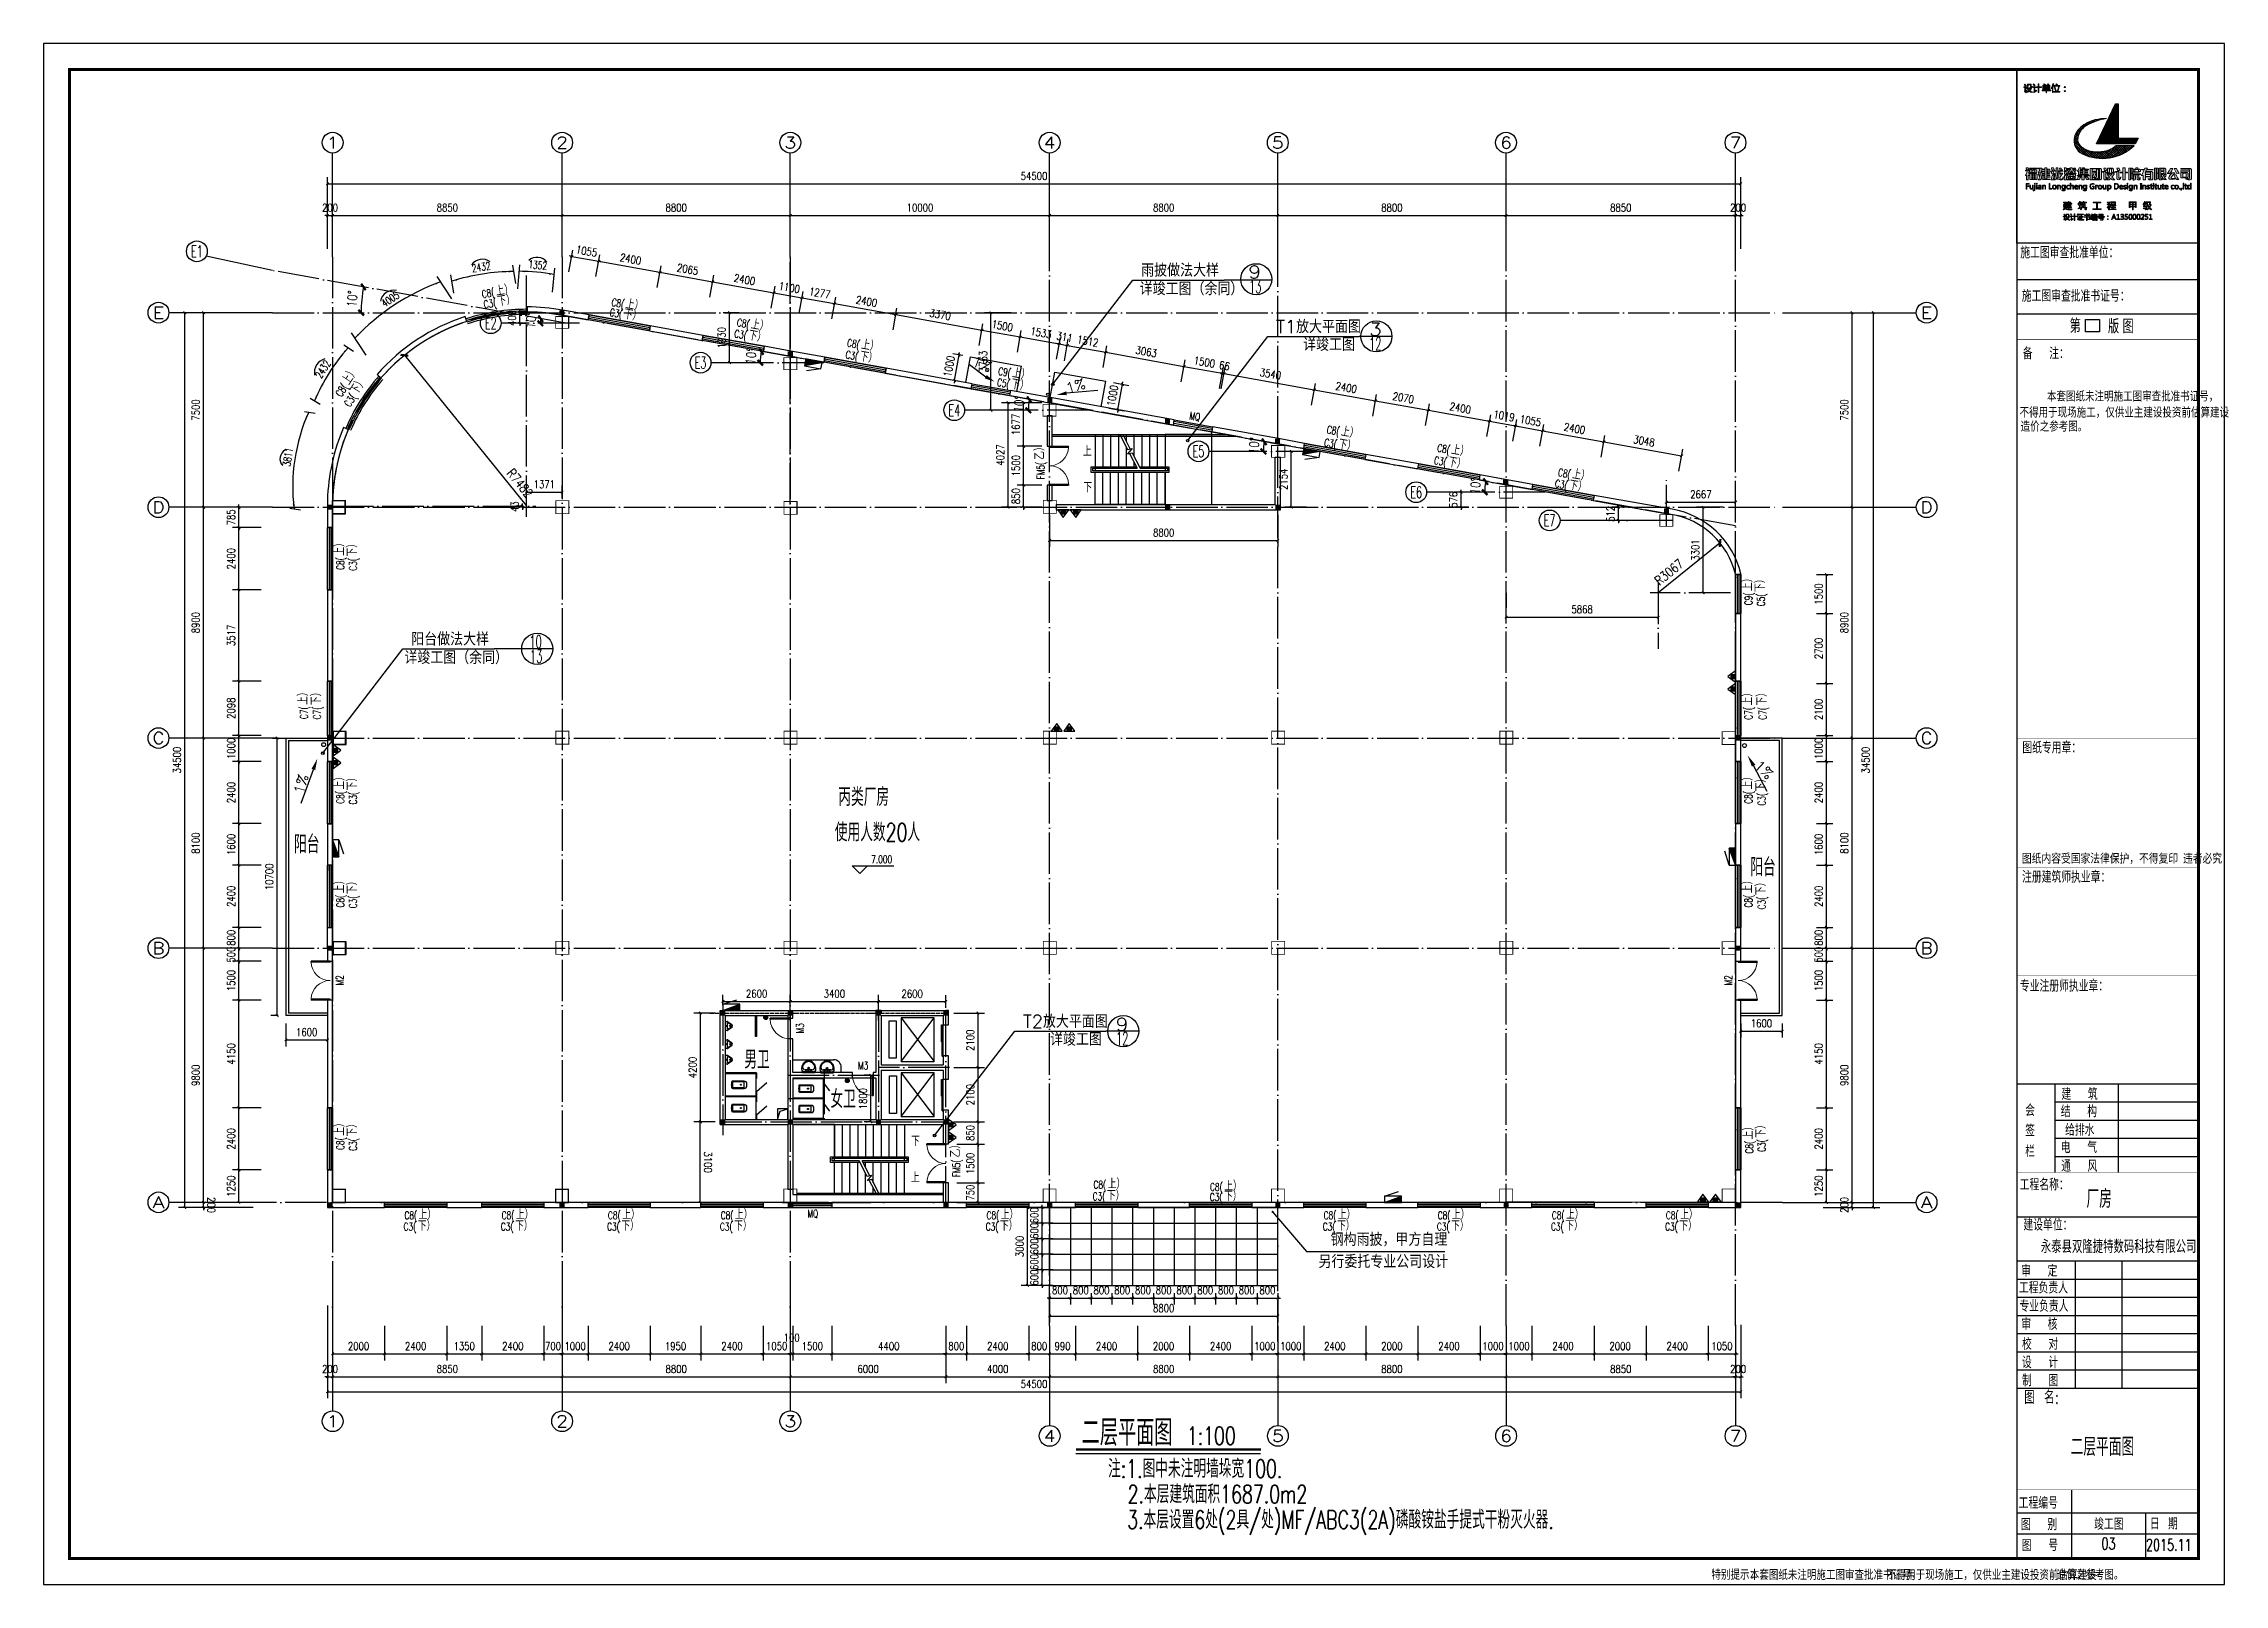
# Model space of a CAD drawing. Header units: millimetres. Extents: x 591771 to 1936534, y -622016 to 355666.
# Drawn here: x 595260 to 679360, y 164228 to 223628 of the extents above; entities that cross this region are included whole.
import ezdxf
from ezdxf.enums import TextEntityAlignment as Align

# ---------------------------------------------------------------- set-up
doc = ezdxf.new("R2010")
doc.units = ezdxf.units.MM
doc.header["$LTSCALE"] = 80
doc.linetypes.add('DOTE', pattern=[2.42, 2, -0.2, 0.02, -0.2])
for name, color, linetype in [('0GPS-\\M+5CFFB\\M+5BBF0\\M+5CBA8\\M+5B9DC', 1, 'Continuous'), ('\\M+5BDA8-\\M+5B1EA\\M+5B8DF', 3, 'Continuous'), ('\\M+5BDA8-\\M+5B3DF\\M+5B4E7', 3, 'Continuous'), ('\\M+5BDA8-\\M+5B4B0', 4, 'Continuous'), ('\\M+5BDA8-\\M+5BCFD\\M+5CDB7', 3, 'Continuous'), ('\\M+5BDA8-\\M+5BDE0\\M+5BEDF', 6, 'Continuous'), ('\\M+5BDA8-\\M+5C2A5\\M+5CCDD', 2, 'Continuous'), ('\\M+5BDA8-\\M+5C3C5', 4, 'Continuous'), ('\\M+5BDA8-\\M+5C3C5\\M+5B4B0\\M+5B1E0\\M+5BAC5', 7, 'Continuous'), ('\\M+5BDA8-\\M+5C7BD-\\M+5D7A9', 31, 'Continuous'), ('\\M+5BDA8-\\M+5D2FD\\M+5B3F6', 3, 'Continuous'), ('\\M+5BDA8-\\M+5D6E1', 17, 'DOTE'), ('\\M+5BDA8-\\M+5D6E1-\\M+5B1EA\\M+5D7A2', 3, 'Continuous'), ('\\M+5C1A2\\M+5C3E6\\M+5CFDF\\M+5CCF51', 7, 'Continuous'), ('\\M+5C1A2\\M+5C3E6\\M+5CFDF\\M+5CCF55', 140, 'Continuous'), ('\\M+5C1A2\\M+5C3E6\\M+5CFF4\\M+5CCF53', 252, 'Continuous'), ('\\M+5CDBC\\M+5BFF2', 252, 'Continuous'), ('AXIS', 3, 'Continuous'), ('AXIS_TEXT', 7, 'Continuous'), ('DIM_LEAD', 3, 'Continuous'), ('EQUIP_\\M+5CFFB\\M+5BBF0\\M+5CBA8', 7, 'Continuous'), ('HZ', 2, 'Continuous'), ('MHQ', 2, 'Continuous'), ('PUB_TEXT', 7, 'Continuous'), ('STAIR', 2, 'Continuous'), ('VPIPE-\\M+5D3EA\\M+5CBAE', 4, 'TG_Y'), ('WALL', 31, 'Continuous'), ('WINDOW_TEXT', 7, 'Continuous')]:
    doc.layers.add(name, color=color, linetype=linetype)
doc.styles.add('_HZTXT', font='txt.shx', dxfattribs={"width": 0.8, "bigfont": 'hztxt.shx'})
doc.styles.add('A-AXIS-LABEL', font='COMPLEX', dxfattribs={"bigfont": 'GBCBIG'})
doc.styles.add('A-DIM', font='SIMPLEX', dxfattribs={"bigfont": 'GBCBIG'})
doc.styles.add('A-STANDARD', font='SIMPLEX', dxfattribs={"bigfont": 'GBCBIG'})
doc.styles.add('A-WIN-LABEL', font='SIMPLEX', dxfattribs={"bigfont": 'GBCBIG'})
doc.styles.add('COMPLEX', font='COMPLEX')
doc.styles.add('DIM_FONT', font='SIMPLEX.shx', dxfattribs={"width": 0.8})
doc.styles.add('HZTXT', font='txt', dxfattribs={"height": 60, "bigfont": 'HZTXT'})
doc.styles.add('ROMANS', font='ROMANS.shx', dxfattribs={"width": 0.8, "bigfont": 'hhztxt.shx'})
doc.styles.add('TG_LINETYPE', font='SIMPLEX', dxfattribs={"width": 0.75, "height": 2.5, "bigfont": 'HZTXT'})
doc.styles.add('TKZ', font='tssdeng.shx', dxfattribs={"width": 0.7, "bigfont": 'tssdchn.shx'})
doc.linetypes.add('TG_Y', pattern='A,2,-0.3,["Y",TG_LINETYPE,S=0.1,R=0,X=-0.23,Y=-0.15],0', length=2.3)
doc.dimstyles.new('dim1-150', dxfattribs={"dimscale": 180, "dimtxt": 2, "dimasz": 1.2, "dimexe": 1.2, "dimexo": 1.2, "dimgap": 1, "dimtad": 1, "dimdec": 0, "dimdsep": 46, "dimtxsty": 'ROMANS', "dimblk": 'ARCHTICK', "dimcen": 0, "dimadec": 0, "dimazin": 0, "dimtfac": 0.71, "dimtdec": 0, "dimtix": 1, "dimtmove": 0, "dimatfit": 3, "dimldrblk": 'ARCHTICK', "dimfxl": 0, "dimtolj": 1, "dimtzin": 0, "dimarcsym": 0})
doc.dimstyles.new('DIMN', dxfattribs={"dimtxt": 300, "dimasz": 100, "dimexe": 250, "dimexo": 300, "dimgap": 150, "dimtad": 1, "dimdec": 0, "dimzin": 0, "dimdsep": 46, "dimtxsty": 'DIM_FONT', "dimblk": 'ARCHTICK', "dimcen": 0.09, "dimclrt": 7, "dimazin": 2, "dimtfac": 1, "dimtdec": 0, "dimtix": 1, "dimtmove": 2, "dimatfit": 3, "dimldrblk": 'ARCHTICK', "dimfxl": 0, "dimtolj": 1, "dimtzin": 0, "dimarcsym": 0})

msp = doc.modelspace()

# ---------------------------------------------------------------- texts
at = {"color": 4, "style": '_HZTXT', "width": 0.7}
for s, height, p in [('厂房', 700, (674040.3, 178739.9)), ('03', 450, (674618.6, 165575.4)), ('2015.11', 450, (676338.9, 165525.5))]:
    msp.add_text(s, height=height, dxfattribs=at).set_placement(p)
at = {"layer": '\\M+5BDA8-\\M+5B3DF\\M+5B4E7', "color": 7, "style": 'A-DIM', "width": 0.705882}
for s, rotation, p in [('2432', 8.895596, (611801, 214811.2)), ('1352', 354.689251, (613944.6, 214974.4)), ('4005', 33.300316, (608412.1, 213454.5)), ('2432', 57.705041, (605964.3, 210688.7)), ('3811', 81.384982, (604774.4, 207313.3))]:
    msp.add_text(s, height=297.5, rotation=rotation, dxfattribs=at).set_placement(p)
at = {"layer": '\\M+5BDA8-\\M+5C3C5\\M+5B4B0\\M+5B1E0\\M+5BAC5', "style": 'A-WIN-LABEL', "width": 0.705882}
for s, rotation, p in [('C8(', 8.966412, (612181.1, 213813.3)), ('C3(', 8.895596, (612254.9, 213419.4)), ('C8(', 349.823754, (617143.9, 213520.6)), ('C3(', 349.823754, (617069.6, 213132.9)), ('C8(', 349.823754, (621975.6, 212739.3)), ('C3(', 349.823754, (621875.3, 212310.5)), ('C8(', 349.82364, (626225, 211958.2)), ('C3(', 349.82364, (626166.1, 211500.1)), ('C9(', 349.82364, (632052.1, 210861.2)), ('C8(', 56.65986, (606743.4, 209978.3)), ('C5(', 349.82364, (632006.4, 210433.5)), ('C3(', 57.705126, (607076.3, 209591.7)), ('C8(', 349.82364, (644726.6, 208610.4)), ('C3(', 349.82364, (644623.3, 208114.5)), ('C8(', 349.82364, (648985.5, 207905.7)), ('FM5(', 90, (633856.2, 206825)), ('C3(', 349.82364, (648860.1, 207427)), ('C8(', 349.82364, (653642.5, 206962.1)), ('C3(', 349.82364, (653523.7, 206533.3)), ('C8(', 90.000122, (606856.1, 203337.6)), ('C3(', 90.000122, (607340.4, 203305.5)), ('C9(', 90, (661156.5, 201974.1)), ('C5(', 90, (661635.7, 201936.7)), ('C7(', 90.000122, (605449.4, 197584.1)), ('C7(', 90.000122, (605955.4, 197575.1)), ('C7(', 90, (661156.5, 197560.3)), ('C7(', 90, (661703.5, 197558.2)), ('C8(', 90.000122, (606856.1, 194322.2)), ('C3(', 90.000122, (607340.4, 194290.1)), ('C8(', 90, (661156.5, 194322.6)), ('C3(', 90, (661668.5, 194249.4)), ('C8(', 90.000084, (606856.1, 190322.6)), ('C3(', 90.000084, (607340.4, 190290.5)), ('C8(', 90, (661156.5, 190322.6)), ('C3(', 90, (661668.5, 190249.4)), ('C8(', 90.000089, (606856.1, 180972.6)), ('C3(', 90.000089, (607340.5, 180940.5)), ('C8(', 89.999883, (661189, 180834.5)), ('C3(', 89.999883, (661668.4, 180899.3)), ('FM5(', 90, (630606.1, 179925.1)), ('C3(', 0.00001, (635715.4, 179032.8)), ('C8(', 0.00001, (635747.5, 179487.6)), ('C3(', 0.00001, (640233.7, 179009.5)), ('C8(', 0.00001, (640241.5, 179400.2)), ('C8(', 0.000357, (609173.5, 178305.2)), ('C8(', 0.000357, (612923.4, 178305.3)), ('C8(', 0.000009, (617023.3, 178305.3)), ('C8(', 0.000009, (621373.4, 178305.3)), ('C8(', 0.000359, (644623.5, 178305.2)), ('C8(', 0.000359, (649023.5, 178305.3)), ('C8(', 359.989502, (653423.4, 178306.6)), ('C8(', 359.989502, (657823.4, 178305.8)), ('C3(', 0.000357, (609141.2, 177870.6)), ('C3(', 0.000357, (612891.1, 177870.6)), ('C3(', 0.000009, (616991, 177870.6)), ('C3(', 0.000009, (621341.1, 177870.6)), ('C3(', 0.000359, (644591.2, 177870.6)), ('C3(', 0.000359, (648991.2, 177870.6)), ('C3(', 359.989502, (653391, 177871.9)), ('C3(', 359.989502, (657791, 177871.1))]:
    msp.add_text(s, height=297.5, rotation=rotation, dxfattribs=at).set_placement(p)
at = {"layer": '\\M+5BDA8-\\M+5C3C5\\M+5B4B0\\M+5B1E0\\M+5BAC5', "style": 'A-WIN-LABEL'}
for s, rotation, p in [('上）', 8.966412, (612724.4, 213899)), ('下）', 8.895596, (612798.2, 213504.4)), ('上）', 349.823754, (617685.3, 213423.4)), ('下）', 349.823754, (617611, 213035.7)), ('上）', 349.823754, (622517, 212642.1)), ('下）', 349.823754, (622416.6, 212213.3)), ('上）', 349.82364, (626766.4, 211861)), ('下）', 349.82364, (626707.5, 211402.9)), ('上）', 349.82364, (632593.4, 210764)), ('上）', 56.65986, (607045.7, 210437.7)), ('下）', 57.705126, (607370.1, 210056.6)), ('下）', 349.82364, (632547.8, 210336.4)), ('上）', 349.82364, (645267.9, 208513.2)), ('乙）', 90, (633856.2, 207585)), ('下）', 349.82364, (645164.6, 208017.3)), ('上）', 349.82364, (649526.9, 207808.5)), ('下）', 349.82364, (649401.5, 207329.8)), ('上）', 349.82364, (654183.9, 206865)), ('下）', 349.82364, (654065, 206436.2)), ('上）', 90.000122, (606856.1, 203887.6)), ('下）', 90.000122, (607340.4, 203855.5)), ('上）', 90, (661156.5, 202524.1)), ('下）', 90, (661635.7, 202486.7)), ('上）', 90.000122, (605449.4, 198134.1)), ('下）', 90.000122, (605955.4, 198125.1)), ('上）', 90, (661156.5, 198110.3)), ('下）', 90, (661703.5, 198108.2)), ('上）', 90.000122, (606856.1, 194872.2)), ('下）', 90.000122, (607340.4, 194840.1)), ('上）', 90, (661156.5, 194872.6)), ('下）', 90, (661668.5, 194799.4)), ('上）', 90.000084, (606856.1, 190872.6)), ('下）', 90.000084, (607340.4, 190840.5)), ('上）', 90, (661156.5, 190872.6)), ('下）', 90, (661668.5, 190799.4)), ('上）', 90.000089, (606856.1, 181522.6)), ('下）', 90.000089, (607340.5, 181490.5)), ('上）', 89.999883, (661189, 181384.5)), ('下）', 89.999883, (661668.4, 181449.3)), ('乙）', 90, (630606.1, 180685.1)), ('下）', 0.00001, (636265.4, 179032.8)), ('上）', 0.00001, (636297.5, 179487.6)), ('下）', 0.00001, (640783.7, 179009.5)), ('上）', 0.00001, (640791.5, 179400.2)), ('上）', 0.000357, (609723.5, 178305.2)), ('上）', 0.000357, (613473.4, 178305.3)), ('上）', 0.000009, (617573.3, 178305.3)), ('上）', 0.000009, (621923.4, 178305.3)), ('上）', 0.000359, (645173.5, 178305.2)), ('上）', 0.000359, (649573.5, 178305.3)), ('上）', 359.989502, (653973.4, 178306.5)), ('上）', 359.989502, (658373.4, 178305.7)), ('下）', 0.000357, (609691.2, 177870.6)), ('下）', 0.000357, (613441.1, 177870.6)), ('下）', 0.000009, (617541, 177870.6)), ('下）', 0.000009, (621891.1, 177870.6)), ('下）', 0.000359, (645141.2, 177870.6)), ('下）', 0.000359, (649541.2, 177870.6)), ('下）', 359.989502, (653941, 177871.8)), ('下）', 359.989502, (658341, 177871))]:
    msp.add_text(s, height=337.59, rotation=rotation, dxfattribs=at).set_placement(p)
at = {"layer": '\\M+5BDA8-\\M+5C3C5\\M+5B4B0\\M+5B1E0\\M+5BAC5', "style": 'A-WIN-LABEL', "width": 0.705882}
for s, p in [('C8(', (631623.5, 178305.3)), ('C3(', (631591.2, 177870.6))]:
    msp.add_text(s, height=297.5, dxfattribs=at).set_placement(p)
at = {"layer": '\\M+5BDA8-\\M+5C3C5\\M+5B4B0\\M+5B1E0\\M+5BAC5', "style": 'A-WIN-LABEL'}
for s, p in [('上）', (632173.5, 178305.3)), ('下）', (632141.2, 177870.6))]:
    msp.add_text(s, height=337.59, dxfattribs=at).set_placement(p)
at = {"layer": '\\M+5CDBC\\M+5BFF2', "color": 2, "style": '_HZTXT', "width": 0.8}
for s, height, p in [('施工图审查批准单位：', 450, (671490.3, 215349.6)), ('施工图审查批准书证号：', 450, (671546.1, 213676.2)), (' 第', 540, (673008.4, 212477.2)), ('版', 540, (674871.4, 212457.3)), ('图', 540, (675432.5, 212457.3)), ('备  注：', 450, (671585.6, 211460.8)), ('图纸专用章：', 450, (671567.6, 196262.1)), ('注册建筑师执业章：', 450, (671557.2, 191276.3)), ('专业注册师执业章：', 450, (671473.8, 187077.4)), ('建  筑', 450, (673075.2, 182905.9)), ('会', 450, (671677, 182281.2)), ('结  构', 450, (673050.1, 182238.4)), ('签', 450, (671677, 181498.1)), ('给排水', 450, (673217.8, 181523.2)), ('栏', 450, (671677, 180698.5)), ('电  气', 450, (673050.1, 180853.4)), ('通  风', 450, (673064.4, 180130.9)), ('工程名称：', 450, (671465.4, 179412.3)), ('建设单位：', 450, (671609.4, 177865)), ('工程负责人', 450, (671437.3, 175440.6)), ('审  定 ', 450, (671521.8, 176089.3)), ('专业负责人', 450, (671456.2, 174735.2)), ('审  核', 450, (671525, 174035.8)), ('校  对 ', 450, (671554.2, 173269.1)), ('设  计 ', 450, (671554.2, 172562.2)), ('制  图 ', 450, (671554.2, 171864.7)), ('图 名:', 506.25, (671639.9, 171187.6)), ('工程编号', 450, (671426.1, 167141.2)), ('图  别', 450, (671513.3, 166316)), ('竣工图', 450, (674336.6, 166328.6)), ('日 期', 450, (676487.8, 166341)), ('图  号', 450, (671546.7, 165509.7))]:
    msp.add_text(s, height=height, dxfattribs=at).set_placement(p)
at = {"layer": 'HZ', "color": 1, "style": '_HZTXT', "width": 0.8}
for s, height, p in [('本套图纸未注明施工图审查批准书证号，', 382.5, (672515.8, 209831.4)), ('不得用于现场施工，仅供业主建设投资前估算建设', 382.5, (671462, 209211.6)), ('造价之参考图。', 382.5, (671502.8, 208669.2)), ('特别提示：', 367.2, (659577.4, 164407.8)), ('本套图纸未注明施工图审查批准书证号，', 367.2, (661056.8, 164400.7)), ('不得用于现场施工，仅供业主建设投资前估算建设', 367.2, (666352.4, 164400.1)), ('造价之参考图。', 367.2, (672897.3, 164407.5))]:
    msp.add_text(s, height=height, rotation=0.0025, dxfattribs=at).set_placement(p)
at = {"layer": 'PUB_TEXT', "style": 'A-AXIS-LABEL'}
for s, width, p, p2 in [('E1', 0.7, (600944.2, 215393.7), (601396.8, 215393.7)), ('E2', 0.6, (612276.7, 212622.2), (612729.3, 212622.2)), ('E3', 0.6, (620369.1, 211100.6), (620821.7, 211100.6)), ('E4', 0.567568, (630152.2, 209267.7), (630604.7, 209267.7)), ('E5', 0.6, (639570.2, 207684.7), (640022.8, 207684.7)), ('E6', 0.6, (647965.7, 206106.7), (648418.2, 206106.7)), ('E7', 0.6, (653113.2, 205019.1), (653565.8, 205019.1))]:
    msp.add_text(s, height=452.55, dxfattribs=dict(at, width=width)).set_placement(p, p2, align=Align.FIT)
at = {"layer": 'PUB_TEXT'}
for s, height, style, p in [('详竣工图（余同）', 500, '_HZTXT', (637528.1, 213928.4)), ('雨披做法大样', 500, '_HZTXT', (637587.7, 214639)), ('T1放大平面图', 500, '_HZTXT', (642788.4, 212466.6)), ('详竣工图', 500, '_HZTXT', (643830.5, 211778.4)), ('上', 337.6, 'A-STANDARD', (635342.7, 207730.3)), ('下', 337.6, 'A-STANDARD', (635361.3, 206330.3)), ('详竣工图（余同）', 500, '_HZTXT', (609170.8, 199709.4)), ('阳台做法大样', 500, '_HZTXT', (609436.7, 200420)), ('T2放大平面图', 500, '_HZTXT', (633028, 185679.6)), ('详竣工图', 500, '_HZTXT', (634070.1, 184991.5)), ('下', 337.6, 'A-STANDARD', (628711.2, 181130.3)), ('上', 337.6, 'A-STANDARD', (628711.2, 179730.3)), ('钢构雨披，甲方自理', 500, 'HZTXT', (644892.9, 177273.2)), ('另行委托专业公司设计', 500, 'HZTXT', (644424.4, 176420.3))]:
    msp.add_text(s, height=height, dxfattribs=dict(at, style=style)).set_placement(p)
at = {"layer": 'PUB_TEXT', "style": '_HZTXT'}
for rotation, p in [(338.836785, (631024.3, 211217)), (16.11496, (634751.7, 210136.5)), (75.068583, (605286.4, 194669.7)), (317.117614, (661191, 195742.1))]:
    msp.add_text('1%%%', height=400, rotation=rotation, dxfattribs=at).set_placement(p)
at = {"layer": 'PUB_TEXT', "lineweight": 25, "style": '_HZTXT', "width": 0.7}
for s, height, p in [('丙类厂房', 700, (625905.9, 194235.1)), ('使用人数20人', 700, (625771.4, 192873.6)), ('阳台', 700, (604917.8, 192410.2)), ('阳台', 700, (661077.3, 191528.2)), ('男卫', 700, (622284.2, 184108.7)), ('女卫', 700, (625604.2, 182588.9)), ('二层平面图', 1000, (635291.7, 169576.4)), ('1:100', 700, (639343.7, 169607.3)), ('二层平面图', 700, (673432.3, 169179.9)), ('注:1.图中未注明墙垛宽100.', 700, (636310.3, 168338.7)), ('2.本层建筑面积1687.0m2', 700, (637064.3, 167355.9)), ('3.本层设置6处(2具/处)MF/ABC3(2A)磷酸铵盐手提式干粉灭火器.', 700, (637047.2, 166372.7))]:
    msp.add_text(s, height=height, dxfattribs=at).set_placement(p)
at = {"layer": 'PUB_TEXT'}
for s, height, style, width, p in [('7.000', 297.5, 'A-STANDARD', 0.705882, (627175.3, 192032.9)), ('永泰县双隆捷特数码科技有限公司', 500, '_HZTXT', 0.8, (672282.4, 176999.8))]:
    msp.add_text(s, height=height, dxfattribs=dict(at, style=style, width=width)).set_placement(p)
at = {"layer": 'WINDOW_TEXT', "style": '_HZTXT'}
for s, width, p, p2 in [('9', 1.560431, (641720.7, 214574.3), (642203.7, 214574.3)), ('13', 0.676187, (641742, 214009), (642225, 214009)), ('3', 1.448972, (646380.1, 212362.6), (646863, 212362.6)), ('12', 0.676187, (646373.8, 211806.6), (646856.8, 211806.6)), ('10', 0.676187, (613990, 200317.1), (614473, 200317.1)), ('13', 0.676187, (614012.5, 199760.1), (614495.5, 199760.1)), ('9', 1.560431, (636608.1, 185564.2), (637091.1, 185564.2)), ('12', 0.676187, (636613.4, 185019.7), (637096.4, 185019.7))]:
    msp.add_text(s, height=500, dxfattribs=dict(at, width=width)).set_placement(p, p2, align=Align.FIT)

# ---------------------------------------------------------------- blocks, each defined once
blk = doc.blocks.new('A$C158D6705')
at = {"layer": '\\M+5CDBC\\M+5BFF2', "color": 2, "style": 'TKZ', "width": 0.8}
blk.add_text('图纸内容受国家法律保护，不得复印 违者必究！', height=392.04, dxfattribs=at).set_placement((-47, 56))
blk = doc.blocks.new('A$C7A821879')
h = blk.add_hatch(color=165)
h.paths.add_polyline_path([(457, 5152), (560, 5152), (560, 5270), (590, 5270), (590, 5152), (693, 5152), (693, 5123), (590, 5123), (590, 4931), (560, 4931), (560, 5123), (457, 5123)])
h.paths.add_polyline_path([(1585, 5012), (1599, 5005), (1607, 4990), (1599, 4975), (1585, 4968), (1570, 4975), (1563, 4990), (1570, 5005)])
h.paths.add_polyline_path([(1585, 5167), (1599, 5167), (1607, 5145), (1599, 5130), (1585, 5123), (1570, 5130), (1563, 5145), (1570, 5167)])
h.paths.add_polyline_path([(1201, 5159), (1253, 5005), (1224, 4997), (1179, 5152)], flags=16)
h.paths.add_polyline_path([(1157, 5204), (1283, 5204), (1246, 5255), (1268, 5270), (1305, 5226), (1283, 5204), (1393, 5204), (1393, 5181), (1157, 5181)])
h.paths.add_polyline_path([(1150, 4968), (1283, 4968), (1312, 5049), (1342, 5159), (1371, 5152), (1312, 4968), (1400, 4968), (1400, 4946), (1150, 4946)])
h.paths.add_polyline_path([(1054, 5100), (1098, 5181), (1128, 5270), (1157, 5263), (1128, 5181), (1128, 4931), (1106, 4931), (1106, 5123), (1069, 5071)])
h.paths.add_polyline_path([(885, 5086), (980, 5086), (980, 5130), (885, 5130)], flags=16)
h.paths.add_polyline_path([(980, 5189), (885, 5189), (885, 5152), (980, 5152)], flags=16)
h.paths.add_polyline_path([(767, 5086), (862, 5086), (862, 5130), (767, 5130)], flags=16)
h.paths.add_polyline_path([(767, 5152), (862, 5152), (862, 5189), (767, 5189)], flags=16)
h.paths.add_polyline_path([(708, 5027), (862, 5027), (862, 5064), (767, 5064), (767, 5049), (737, 5049), (737, 5218), (811, 5218), (774, 5255), (796, 5270), (840, 5226), (826, 5218), (907, 5218), (944, 5270), (973, 5255), (936, 5218), (1010, 5218), (1010, 5049), (980, 5049), (980, 5064), (885, 5064), (885, 5027), (1047, 5027), (1047, 4997), (885, 4997), (885, 4924), (862, 4924), (862, 4997), (708, 4997)])
h.paths.add_polyline_path([(383, 5263), (442, 5204), (413, 5189), (361, 5248)])
h.paths.add_polyline_path([(494, 5027), (494, 4997), (405, 4931), (383, 4960), (398, 4968), (398, 4990), (398, 5123), (347, 5123), (347, 5152), (428, 5152), (428, 4982)])
h.paths.add_polyline_path([(155, 5093), (177, 5049), (214, 5012), (243, 5049), (273, 5093)], flags=16)
h.paths.add_polyline_path([(258, 5226), (170, 5226), (170, 5218), (170, 5189), (155, 5159), (140, 5137), (111, 5123), (96, 5145), (118, 5159), (133, 5174), (140, 5196), (148, 5218), (148, 5255), (288, 5255), (288, 5181), (288, 5167), (302, 5167), (339, 5167), (339, 5137), (288, 5137), (280, 5145), (265, 5152), (258, 5159), (258, 5174)])
h.paths.add_polyline_path([(111, 5093), (111, 5115), (302, 5115), (302, 5093), (273, 5041), (236, 4997), (280, 4975), (339, 4960), (317, 4931), (258, 4953), (214, 4982), (155, 4953), (96, 4924), (74, 4953), (140, 4975), (192, 4997), (155, 5041), (133, 5093)])
h.paths.add_polyline_path([(44, 5255), (96, 5204), (74, 5181), (22, 5240)])
h.paths.add_polyline_path([(111, 5034), (118, 4997), (44, 4953), (30, 4975), (37, 4990), (44, 5005), (44, 5130), (0, 5130), (0, 5152), (66, 5152), (66, 4997)])
h = blk.add_hatch(color=165)
h.paths.add_polyline_path([(6184, 1829), (6170, 1829), (6160, 1823), (6153, 1816), (6142, 1809), (6142, 1688), (6149, 1678), (6156, 1671), (6166, 1667), (6180, 1667), (6218, 1667), (6239, 1667), (6253, 1674), (6256, 1678), (6260, 1685), (6263, 1702), (6263, 1792), (6260, 1809), (6256, 1816), (6253, 1823), (6235, 1829), (6215, 1829)], flags=16)
h.paths.add_polyline_path([(6142, 1640), (6066, 1640), (6066, 1850), (6142, 1850), (6142, 1812), (6153, 1829), (6163, 1843), (6177, 1850), (6198, 1850), (6267, 1850), (6284, 1850), (6301, 1850), (6315, 1843), (6325, 1840), (6332, 1829), (6339, 1819), (6342, 1809), (6342, 1795), (6342, 1702), (6342, 1688), (6339, 1678), (6332, 1667), (6325, 1660), (6315, 1653), (6301, 1650), (6287, 1647), (6267, 1647), (6187, 1647), (6170, 1650), (6160, 1653), (6149, 1664), (6142, 1678)], flags=17)
h.paths.add_polyline_path([(6391, 1657), (6391, 1930), (6391, 1943), (6387, 1957), (6384, 1968), (6377, 1974), (6367, 1981), (6353, 1985), (6339, 1985), (6322, 1985), (6059, 1985), (6059, 2009), (6370, 2009), (6394, 2009), (6415, 2006), (6436, 2002), (6449, 1992), (6460, 1981), (6470, 1971), (6474, 1954), (6477, 1936), (6477, 1643), (6474, 1626), (6470, 1609), (6463, 1595), (6453, 1584), (6443, 1578), (6425, 1571), (6408, 1567), (6387, 1564), (6342, 1567), (6305, 1578), (6270, 1591), (6242, 1612), (6284, 1605), (6322, 1602), (6353, 1605), (6363, 1609), (6374, 1616), (6380, 1622), (6387, 1633), (6391, 1643)])
h.paths.add_polyline_path([(6356, 1902), (6049, 1902), (6049, 1919), (6356, 1919)])
h.paths.add_polyline_path([(5797, 2009), (5887, 2009), (5932, 1919), (5966, 1857), (5987, 1833), (6004, 1819), (5956, 1816), (5918, 1819), (5904, 1823), (5890, 1829), (5883, 1836), (5877, 1847), (5839, 1923)])
h.paths.add_polyline_path([(5721, 1840), (5825, 1840), (5759, 1764), (5704, 1688), (5697, 1671), (5690, 1657), (5690, 1647), (5690, 1636), (5697, 1629), (5704, 1622), (5711, 1619), (5725, 1619), (5759, 1619), (5790, 1619), (5821, 1626), (5849, 1636), (5842, 1653), (5794, 1757), (5877, 1757), (5908, 1695), (5935, 1643), (5959, 1605), (5984, 1578), (5935, 1578), (5915, 1578), (5901, 1581), (5887, 1588), (5877, 1591), (5870, 1602), (5863, 1612), (5852, 1633), (5835, 1619), (5818, 1609), (5801, 1598), (5780, 1591), (5756, 1588), (5732, 1584), (5676, 1588), (5649, 1591), (5628, 1598), (5611, 1605), (5600, 1619), (5594, 1636), (5594, 1653), (5597, 1674), (5611, 1698), (5652, 1757)])
h.paths.add_polyline_path([(5656, 2009), (5749, 2009), (5728, 1961), (5707, 1919), (5683, 1878), (5663, 1843), (5656, 1833), (5645, 1826), (5632, 1819), (5618, 1816), (5580, 1809), (5535, 1812), (5552, 1829), (5573, 1854), (5607, 1912)])
h.paths.add_polyline_path([(5380, 1809), (5393, 1809), (5400, 1816), (5407, 1823), (5407, 1836), (5407, 1892), (5293, 1892), (5293, 1826), (5297, 1819), (5304, 1812), (5311, 1809), (5317, 1809)], flags=16)
h.paths.add_polyline_path([(5324, 1995), (5314, 1992), (5307, 1988), (5300, 1985), (5293, 1974), (5293, 1912), (5407, 1912), (5407, 1964), (5407, 1978), (5400, 1988), (5393, 1992), (5380, 1995)], flags=16)
h.paths.add_polyline_path([(5324, 1612), (5349, 1616), (5373, 1622), (5369, 1626), (5293, 1760), (5293, 1660), (5293, 1636), (5300, 1619), (5304, 1616), (5311, 1612)], flags=16)
h.paths.add_polyline_path([(5221, 1657), (5221, 2016), (5293, 2016), (5293, 1985), (5300, 1999), (5307, 2006), (5321, 2012), (5335, 2012), (5418, 2012), (5431, 2012), (5445, 2012), (5455, 2009), (5466, 2002), (5473, 1995), (5476, 1985), (5480, 1974), (5480, 1961), (5480, 1840), (5480, 1826), (5476, 1816), (5473, 1809), (5466, 1798), (5459, 1795), (5449, 1792), (5421, 1788), (5331, 1788), (5317, 1788), (5304, 1795), (5297, 1802), (5293, 1816), (5293, 1767), (5362, 1767), (5400, 1702), (5418, 1729), (5435, 1767), (5500, 1767), (5476, 1712), (5469, 1698), (5455, 1688), (5438, 1681), (5414, 1681), (5428, 1660), (5449, 1629), (5480, 1598), (5504, 1578), (5449, 1581), (5428, 1581), (5418, 1584), (5407, 1588), (5397, 1598), (5383, 1609), (5376, 1622), (5359, 1598), (5342, 1581), (5317, 1567), (5290, 1564), (5273, 1564), (5259, 1567), (5245, 1574), (5235, 1584), (5228, 1598), (5224, 1616), (5221, 1636)])
h.paths.add_polyline_path([(5141, 1674), (5141, 1767), (5141, 1785), (5135, 1802), (5124, 1812), (5110, 1823), (5110, 1650), (5117, 1647), (5128, 1643), (5135, 1647), (5138, 1650), (5141, 1660)], flags=16)
h.paths.add_polyline_path([(5128, 1995), (5121, 1995), (5117, 1992), (5110, 1978), (5110, 1826), (5124, 1833), (5135, 1843), (5141, 1857), (5141, 1871), (5141, 1968), (5141, 1981), (5138, 1992), (5135, 1995)], flags=16)
h.paths.add_polyline_path([(5110, 1567), (5048, 1567), (5048, 2023), (5110, 2023), (5110, 1985), (5114, 2002), (5121, 2012), (5128, 2019), (5138, 2019), (5162, 2019), (5179, 2016), (5193, 2006), (5200, 1992), (5204, 1971), (5204, 1874), (5200, 1857), (5193, 1840), (5179, 1829), (5162, 1823), (5179, 1812), (5193, 1798), (5200, 1785), (5204, 1764), (5204, 1657), (5200, 1636), (5197, 1626), (5193, 1619), (5186, 1616), (5176, 1612), (5155, 1609), (5141, 1612), (5128, 1619), (5117, 1629), (5110, 1643)])
h.paths.add_polyline_path([(4693, 1771), (4693, 1695), (4896, 1695), (4896, 1771)], flags=16)
h.paths.add_polyline_path([(4738, 1867), (4724, 1864), (4710, 1861), (4700, 1850), (4693, 1836), (4693, 1792), (4896, 1792), (4896, 1823), (4896, 1843), (4889, 1857), (4886, 1861), (4879, 1864), (4862, 1867)], flags=16)
h.paths.add_polyline_path([(4996, 1947), (4738, 1947), (4724, 1912), (4703, 1871), (4713, 1878), (4724, 1881), (4748, 1885), (4907, 1885), (4924, 1885), (4938, 1881), (4952, 1878), (4962, 1871), (4969, 1861), (4976, 1850), (4979, 1836), (4979, 1823), (4979, 1626), (4979, 1612), (4976, 1602), (4969, 1591), (4962, 1581), (4952, 1574), (4941, 1571), (4927, 1567), (4910, 1564), (4872, 1567), (4838, 1574), (4824, 1581), (4810, 1591), (4796, 1602), (4786, 1612), (4796, 1612), (4827, 1605), (4852, 1602), (4862, 1602), (4872, 1605), (4879, 1609), (4886, 1616), (4893, 1622), (4896, 1633), (4896, 1657), (4896, 1678), (4693, 1678), (4693, 1567), (4613, 1567), (4613, 1740), (4596, 1736), (4575, 1733), (4527, 1736), (4541, 1747), (4555, 1764), (4582, 1809), (4613, 1871), (4648, 1947), (4544, 1947), (4544, 1968), (4655, 1968), (4665, 1992), (4676, 2016), (4772, 2016), (4748, 1968), (4996, 1968)])
h.paths.add_polyline_path([(4372, 1622), (4372, 1757), (4441, 1757), (4441, 1636), (4441, 1622), (4444, 1609), (4451, 1605), (4458, 1602), (4465, 1602), (4472, 1605), (4479, 1619), (4489, 1643), (4496, 1674), (4496, 1647), (4496, 1626), (4493, 1605), (4486, 1591), (4475, 1581), (4462, 1571), (4444, 1567), (4427, 1567), (4403, 1571), (4392, 1574), (4386, 1581), (4379, 1588), (4375, 1598)])
h.paths.add_polyline_path([(4458, 1861), (4254, 1861), (4254, 1881), (4458, 1881)])
h.paths.add_polyline_path([(4506, 1778), (4220, 1778), (4220, 1798), (4506, 1798)])
h.paths.add_polyline_path([(4292, 1888), (4220, 1888), (4220, 1981), (4292, 1981), (4292, 1950), (4296, 1961), (4303, 1971), (4313, 1978), (4327, 1981), (4327, 2026), (4403, 2026), (4403, 1981), (4427, 1981), (4462, 1978), (4472, 1978), (4482, 1971), (4493, 1968), (4496, 1961), (4499, 1950), (4499, 1940), (4499, 1916), (4499, 1902), (4493, 1888), (4420, 1888), (4424, 1892), (4427, 1916), (4427, 1943), (4424, 1954), (4417, 1961), (4406, 1964), (4389, 1964), (4334, 1964), (4320, 1964), (4310, 1961), (4299, 1950), (4292, 1936)])
h.paths.add_polyline_path([(4251, 1757), (4320, 1757), (4317, 1678), (4310, 1616), (4306, 1602), (4303, 1588), (4296, 1578), (4286, 1571), (4268, 1564), (4251, 1560), (4230, 1560), (4206, 1560), (4220, 1574), (4227, 1588), (4234, 1605), (4241, 1626), (4248, 1688)])
h.paths.add_polyline_path([(4144, 1674), (4144, 1764), (4144, 1785), (4137, 1798), (4127, 1809), (4116, 1819), (4116, 1647), (4127, 1643), (4137, 1643), (4141, 1650), (4144, 1660)], flags=16)
h.paths.add_polyline_path([(4127, 1995), (4120, 1992), (4116, 1985), (4116, 1826), (4127, 1833), (4137, 1843), (4144, 1854), (4144, 1871), (4144, 1968), (4144, 1981), (4141, 1988), (4134, 1992)], flags=16)
h.paths.add_polyline_path([(4116, 1567), (4054, 1567), (4054, 2023), (4116, 2023), (4116, 1999), (4120, 2009), (4123, 2012), (4134, 2016), (4141, 2016), (4165, 2016), (4182, 2012), (4192, 2006), (4203, 1992), (4203, 1971), (4203, 1871), (4203, 1854), (4192, 1840), (4182, 1829), (4165, 1823), (4182, 1812), (4196, 1798), (4203, 1785), (4206, 1764), (4206, 1653), (4203, 1633), (4199, 1626), (4196, 1619), (4189, 1616), (4179, 1612), (4158, 1609), (4144, 1612), (4134, 1616), (4123, 1622), (4116, 1633)])
h.paths.add_polyline_path([(3909, 1567), (3823, 1567), (3823, 1836), (3719, 1836), (3719, 1857), (3823, 1857), (3823, 2026), (3909, 2026), (3909, 1857), (4009, 1857), (4009, 1836), (3909, 1836)])
h.paths.add_polyline_path([(3595, 2019), (3675, 2019), (3682, 2006), (3692, 1964), (3706, 1940), (3719, 1923), (3695, 1919), (3675, 1919), (3657, 1923), (3640, 1926), (3626, 1933), (3619, 1943), (3612, 1954), (3609, 1968)])
h.paths.add_polyline_path([(3592, 1622), (3592, 1826), (3592, 1847), (3588, 1861), (3581, 1867), (3568, 1867), (3540, 1867), (3540, 1888), (3623, 1888), (3644, 1885), (3650, 1881), (3657, 1874), (3664, 1857), (3668, 1836), (3668, 1657), (3668, 1643), (3671, 1633), (3678, 1626), (3685, 1626), (3702, 1629), (3719, 1640), (3733, 1660), (3751, 1688), (3747, 1664), (3740, 1640), (3733, 1622), (3723, 1605), (3709, 1591), (3695, 1584), (3678, 1578), (3657, 1574), (3630, 1578), (3619, 1581), (3609, 1584), (3602, 1591), (3599, 1602), (3595, 1609)])
h.paths.add_polyline_path([(3233, 1902), (3233, 2016), (3312, 2016), (3312, 1995), (3316, 2006), (3326, 2009), (3340, 2012), (3357, 2012), (3399, 2012), (3426, 2012), (3436, 2009), (3447, 2006), (3454, 1999), (3457, 1992), (3461, 1981), (3461, 1971), (3461, 1902), (3461, 1892), (3464, 1881), (3471, 1878), (3478, 1874), (3506, 1874), (3506, 1850), (3436, 1850), (3412, 1850), (3402, 1857), (3395, 1861), (3392, 1867), (3388, 1878), (3385, 1902), (3385, 1957), (3385, 1974), (3378, 1988), (3367, 1995), (3350, 1995), (3333, 1995), (3319, 1992), (3312, 1981), (3312, 1899), (3309, 1881), (3305, 1867), (3298, 1857), (3285, 1850), (3267, 1843), (3250, 1840), (3226, 1840), (3198, 1843), (3212, 1854), (3222, 1867), (3229, 1881)])
h.paths.add_polyline_path([(3219, 1781), (3309, 1781), (3354, 1729), (3385, 1774), (3395, 1788), (3399, 1798), (3399, 1805), (3392, 1809), (3385, 1812), (3371, 1812), (3216, 1812), (3216, 1829), (3433, 1829), (3450, 1829), (3464, 1826), (3474, 1819), (3481, 1812), (3485, 1798), (3485, 1781), (3474, 1767), (3464, 1750), (3402, 1674), (3433, 1643), (3464, 1612), (3488, 1588), (3512, 1571), (3478, 1567), (3440, 1571), (3419, 1574), (3402, 1581), (3385, 1591), (3371, 1605), (3354, 1622), (3340, 1609), (3326, 1595), (3319, 1584), (3305, 1578), (3295, 1574), (3278, 1571), (3236, 1567), (3188, 1571), (3212, 1584), (3236, 1602), (3309, 1674), (3233, 1764)])
h.paths.add_polyline_path([(3091, 2019), (3171, 2019), (3178, 1992), (3191, 1964), (3202, 1940), (3219, 1923), (3195, 1919), (3171, 1919), (3153, 1923), (3136, 1926), (3126, 1933), (3116, 1943), (3109, 1954), (3105, 1968)])
h.paths.add_polyline_path([(3091, 1622), (3091, 1826), (3091, 1847), (3084, 1861), (3078, 1867), (3067, 1867), (3046, 1867), (3046, 1885), (3119, 1885), (3140, 1885), (3147, 1878), (3153, 1874), (3160, 1867), (3164, 1857), (3164, 1836), (3164, 1657), (3167, 1636), (3171, 1629), (3174, 1629), (3178, 1629), (3185, 1629), (3195, 1640), (3205, 1660), (3219, 1688), (3216, 1660), (3212, 1640), (3205, 1619), (3198, 1605), (3185, 1591), (3171, 1581), (3157, 1574), (3140, 1571), (3116, 1574), (3109, 1578), (3102, 1581), (3098, 1591), (3091, 1598)])
h.paths.add_polyline_path([(2922, 1881), (2888, 1881), (2888, 1678), (2888, 1664), (2884, 1650), (2877, 1636), (2870, 1629), (2857, 1622), (2846, 1616), (2829, 1612), (2812, 1612), (2781, 1616), (2767, 1619), (2757, 1626), (2746, 1633), (2736, 1643), (2729, 1653), (2722, 1667), (2705, 1660), (2688, 1653), (2663, 1650), (2636, 1650), (2636, 1622), (2643, 1609), (2650, 1602), (2656, 1598), (2667, 1595), (2888, 1595), (2908, 1598), (2915, 1602), (2922, 1609), (2929, 1622), (2929, 1643), (2929, 1947), (2929, 1964), (2922, 1978), (2908, 1985), (2888, 1988), (2681, 1988), (2667, 1988), (2653, 1981), (2646, 1974), (2636, 1964), (2636, 1667), (2646, 1674), (2653, 1688), (2674, 1729), (2691, 1778), (2719, 1857), (2798, 1857), (2767, 1767), (2746, 1702), (2736, 1681), (2722, 1671), (2732, 1664), (2746, 1657), (2757, 1653), (2770, 1653), (2788, 1657), (2795, 1660), (2801, 1664), (2808, 1681), (2808, 1702), (2808, 1881), (2650, 1881), (2650, 1902), (2808, 1902), (2808, 1974), (2888, 1974), (2888, 1902), (2922, 1902)], flags=16)
h.paths.add_polyline_path([(2636, 1574), (2563, 1574), (2563, 2009), (2636, 2009), (2636, 1981), (2643, 1992), (2656, 2002), (2670, 2006), (2688, 2009), (2915, 2009), (2939, 2009), (2957, 2006), (2971, 1999), (2984, 1992), (2991, 1981), (2998, 1971), (3005, 1957), (3005, 1943), (3005, 1640), (3005, 1622), (3002, 1609), (2995, 1598), (2988, 1588), (2977, 1581), (2967, 1578), (2950, 1574), (2933, 1574), (2684, 1574), (2667, 1578), (2653, 1581), (2643, 1591), (2636, 1605)])
h.paths.add_polyline_path([(2263, 2030), (2339, 2030), (2346, 2016), (2353, 2002), (2363, 1992), (2373, 1981), (2332, 1985), (2301, 1988), (2280, 1995), (2277, 1999), (2273, 2006), (2270, 2012)])
h.paths.add_polyline_path([(2180, 1836), (2180, 1792), (2284, 1792), (2284, 1836)], flags=17)
h.paths.add_polyline_path([(2180, 1899), (2180, 1854), (2284, 1854), (2284, 1899)], flags=17)
h.paths.add_polyline_path([(2184, 1957), (2180, 1947), (2180, 1916), (2284, 1916), (2284, 1957)], flags=17)
h.paths.add_polyline_path([(2180, 1760), (2108, 1760), (2108, 1899), (2059, 1899), (2080, 1916), (2097, 1943), (2115, 1981), (2135, 2026), (2211, 2026), (2191, 1978), (2498, 1978), (2498, 1957), (2356, 1957), (2356, 1916), (2470, 1916), (2470, 1899), (2356, 1899), (2356, 1854), (2470, 1854), (2470, 1836), (2356, 1836), (2356, 1792), (2501, 1792), (2501, 1774), (2180, 1774)])
h.paths.add_polyline_path([(2101, 1688), (2191, 1688), (2180, 1657), (2194, 1671), (2208, 1678), (2225, 1685), (2246, 1688), (2246, 1716), (2059, 1716), (2059, 1736), (2246, 1736), (2246, 1760), (2332, 1760), (2332, 1736), (2525, 1736), (2525, 1716), (2332, 1716), (2332, 1685), (2373, 1685), (2422, 1685), (2443, 1678), (2456, 1674), (2470, 1664), (2480, 1657), (2487, 1643), (2491, 1633), (2494, 1616), (2501, 1602), (2508, 1588), (2518, 1578), (2456, 1578), (2439, 1581), (2429, 1584), (2418, 1591), (2411, 1602), (2405, 1619), (2398, 1640), (2391, 1650), (2380, 1660), (2367, 1667), (2346, 1667), (2332, 1667), (2332, 1567), (2246, 1567), (2246, 1667), (2242, 1667), (2225, 1667), (2208, 1664), (2191, 1660), (2180, 1650), (2177, 1640), (2170, 1622), (2170, 1612), (2163, 1602), (2156, 1595), (2142, 1588), (2125, 1584), (2104, 1584), (2053, 1581), (2059, 1588), (2066, 1595), (2080, 1616), (2090, 1647)])
h.paths.add_polyline_path([(1894, 1667), (1994, 1667), (1990, 1653), (1987, 1640), (1973, 1629), (1959, 1619), (1939, 1612), (1914, 1609), (1887, 1609), (1852, 1609), (1866, 1619), (1880, 1633), (1890, 1647)])
h.paths.add_polyline_path([(1897, 1843), (1873, 1881), (1852, 1916), (1832, 1885), (1797, 1843)], flags=16)
h.paths.add_polyline_path([(1818, 1774), (1807, 1771), (1797, 1767), (1790, 1764), (1783, 1757), (1783, 1729), (1790, 1723), (1797, 1716), (1807, 1712), (1818, 1712), (1880, 1712), (1894, 1712), (1908, 1716), (1911, 1726), (1914, 1736), (1914, 1750), (1911, 1760), (1904, 1767), (1894, 1771), (1880, 1774)], flags=16)
h.paths.add_polyline_path([(1700, 1667), (1804, 1667), (1807, 1647), (1818, 1633), (1828, 1619), (1845, 1609), (1811, 1609), (1783, 1609), (1756, 1612), (1735, 1619), (1721, 1629), (1711, 1640), (1704, 1653)])
h.paths.add_polyline_path([(1783, 1691), (1700, 1691), (1700, 1792), (1783, 1792), (1783, 1767), (1790, 1778), (1801, 1785), (1818, 1792), (1835, 1792), (1928, 1792), (1959, 1792), (1970, 1788), (1980, 1781), (1990, 1778), (1994, 1767), (1997, 1760), (1997, 1750), (1997, 1736), (1997, 1726), (1994, 1716), (1990, 1709), (1980, 1702), (1970, 1695), (1956, 1691), (1918, 1691), (1828, 1691), (1814, 1691), (1801, 1698), (1790, 1705), (1783, 1716)])
h.paths.add_polyline_path([(2021, 1571), (1669, 1571), (1669, 1588), (2021, 1588)])
h.paths.add_polyline_path([(1783, 2030), (1859, 2030), (1890, 1974), (1918, 2006), (1925, 2016), (2001, 2016), (1994, 2002), (1983, 1988), (1973, 1978), (1963, 1968), (1949, 1961), (1935, 1957), (1918, 1957), (1901, 1957), (1928, 1916), (1939, 1930), (1949, 1947), (2021, 1947), (2008, 1919), (1990, 1899), (1970, 1888), (1949, 1885), (1987, 1836), (2004, 1819), (2021, 1805), (1980, 1805), (1946, 1809), (1921, 1819), (1914, 1823), (1911, 1829), (1787, 1829), (1780, 1823), (1769, 1816), (1745, 1809), (1711, 1802), (1663, 1802), (1683, 1816), (1704, 1833), (1728, 1857), (1752, 1888), (1728, 1892), (1707, 1902), (1690, 1919), (1680, 1943), (1673, 1957), (1745, 1957), (1756, 1930), (1766, 1905), (1794, 1947), (1804, 1968), (1801, 1974), (1797, 1981), (1790, 1985), (1783, 1985), (1669, 1985), (1669, 2002), (1801, 2002)])
h.paths.add_polyline_path([(1562, 2026), (1642, 2026), (1649, 1978), (1659, 1943), (1669, 1923), (1673, 1916), (1680, 1912), (1631, 1916), (1614, 1919), (1600, 1923), (1590, 1930), (1580, 1940), (1576, 1950), (1573, 1961), (1569, 2002)])
h.paths.add_polyline_path([(1638, 1571), (1559, 1571), (1562, 1622), (1569, 1681), (1573, 1698), (1576, 1716), (1587, 1729), (1597, 1743), (1614, 1750), (1631, 1757), (1656, 1757), (1680, 1757), (1673, 1750), (1666, 1740), (1659, 1723), (1652, 1702), (1645, 1647)])
h.paths.add_polyline_path([(1556, 1892), (1635, 1892), (1642, 1843), (1656, 1809), (1666, 1785), (1673, 1778), (1680, 1774), (1628, 1774), (1611, 1778), (1600, 1781), (1590, 1785), (1583, 1792), (1576, 1805), (1573, 1819), (1569, 1833)])
h.paths.add_polyline_path([(1376, 2016), (1445, 2016), (1455, 1988), (1469, 1968), (1480, 1954), (1493, 1943), (1442, 1943), (1424, 1943), (1414, 1950), (1407, 1957), (1397, 1971), (1386, 1988)], flags=17)
h.paths.add_polyline_path([(1459, 1574), (1407, 1574), (1383, 1578), (1366, 1581), (1348, 1588), (1342, 1602), (1328, 1595), (1310, 1595), (1290, 1595), (1266, 1598), (1297, 1626), (1328, 1664), (1328, 1874), (1400, 1874), (1400, 1767), (1411, 1785), (1438, 1826), (1504, 1826), (1445, 1733), (1400, 1660), (1400, 1629), (1407, 1609), (1411, 1602), (1417, 1598), (1424, 1595), (1435, 1595), (1459, 1595), (1469, 1595), (1480, 1598), (1490, 1605), (1497, 1616), (1504, 1629), (1511, 1650), (1518, 1695), (1521, 1664), (1518, 1633), (1514, 1609), (1507, 1598), (1500, 1588), (1493, 1581), (1483, 1578), (1473, 1574)])
h.paths.add_polyline_path([(1072, 2026), (1152, 2026), (1159, 1988), (1169, 1961), (1183, 1936), (1200, 1919), (1248, 1919), (1248, 2026), (1321, 2026), (1321, 1919), (1514, 1919), (1514, 1902), (1321, 1902), (1307, 1805), (1290, 1716), (1276, 1667), (1266, 1629), (1255, 1605), (1245, 1588), (1235, 1578), (1214, 1571), (1186, 1567), (1155, 1567), (1162, 1571), (1169, 1581), (1183, 1609), (1200, 1653), (1217, 1716), (1235, 1798), (1248, 1899), (1248, 1902), (1200, 1902), (1200, 1909), (1152, 1909), (1134, 1912), (1121, 1919), (1107, 1926), (1096, 1933), (1093, 1947), (1090, 1957), (1076, 2012)])
h.paths.add_polyline_path([(1148, 1571), (1065, 1571), (1076, 1622), (1083, 1681), (1086, 1698), (1093, 1716), (1103, 1729), (1117, 1740), (1138, 1747), (1159, 1754), (1183, 1757), (1207, 1760), (1193, 1740), (1183, 1723), (1172, 1702), (1166, 1681), (1155, 1626)])
h.paths.add_polyline_path([(1062, 1899), (1138, 1899), (1145, 1861), (1162, 1829), (1183, 1802), (1207, 1781), (1152, 1781), (1128, 1785), (1110, 1792), (1096, 1798), (1086, 1809), (1079, 1819), (1076, 1833), (1069, 1854), (1062, 1888)])
h.paths.add_polyline_path([(907, 1829), (920, 1829), (931, 1836), (934, 1847), (938, 1861), (938, 1885), (893, 1885), (893, 1829)], flags=16)
h.paths.add_polyline_path([(907, 1964), (893, 1964), (893, 1902), (938, 1902), (938, 1930), (934, 1947), (927, 1957), (920, 1961)], flags=16)
h.paths.add_polyline_path([(1027, 1885), (1010, 1885), (1010, 1864), (1010, 1850), (1007, 1840), (1003, 1829), (996, 1819), (989, 1816), (979, 1812), (965, 1809), (952, 1809), (893, 1809), (893, 1760), (1014, 1760), (1014, 1740), (893, 1740), (893, 1685), (1027, 1685), (1027, 1667), (893, 1667), (893, 1605), (810, 1605), (810, 1667), (706, 1667), (706, 1685), (810, 1685), (810, 1740), (724, 1740), (724, 1760), (810, 1760), (810, 1809), (724, 1809), (724, 1829), (810, 1829), (810, 1885), (706, 1885), (706, 1902), (810, 1902), (810, 1964), (727, 1964), (727, 1981), (810, 1981), (810, 2030), (893, 2030), (893, 1981), (952, 1981), (979, 1978), (989, 1974), (996, 1968), (1003, 1961), (1007, 1950), (1010, 1940), (1010, 1930), (1010, 1902), (1027, 1902)])
h.paths.add_polyline_path([(624, 1836), (593, 1836), (582, 1836), (575, 1836), (572, 1843), (568, 1850), (568, 1857), (572, 1867), (586, 1895), (620, 1947), (627, 1964), (627, 1978), (627, 1985), (627, 1988), (620, 1992), (613, 1992), (562, 1992), (562, 2012), (662, 2012), (686, 2012), (703, 2006), (713, 1995), (717, 1981), (713, 1968), (706, 1947), (672, 1881), (655, 1857), (682, 1854), (696, 1854), (703, 1847), (710, 1843), (713, 1836), (717, 1826), (717, 1816), (713, 1781), (706, 1740), (679, 1633), (706, 1616), (741, 1605), (782, 1602), (827, 1598), (1027, 1598), (1027, 1578), (817, 1578), (776, 1578), (738, 1584), (703, 1598), (672, 1612), (669, 1598), (662, 1588), (651, 1581), (641, 1574), (631, 1571), (613, 1571), (562, 1567), (575, 1581), (586, 1598), (596, 1619), (600, 1636), (606, 1657), (613, 1674), (596, 1705), (586, 1740), (575, 1778), (568, 1816), (596, 1754), (617, 1702), (634, 1767), (641, 1812), (641, 1823), (637, 1829), (631, 1833)])
h.paths.add_polyline_path([(427, 1595), (437, 1598), (441, 1602), (448, 1612), (448, 1622), (448, 1626), (448, 1688), (406, 1688), (406, 1595)], flags=16)
h.paths.add_polyline_path([(427, 1792), (406, 1792), (406, 1705), (448, 1705), (448, 1760), (448, 1774), (441, 1781), (437, 1788)], flags=16)
h.paths.add_polyline_path([(358, 1940), (344, 1940), (334, 1936), (327, 1926), (320, 1916), (320, 1892), (323, 1881), (330, 1871), (337, 1864), (348, 1861), (410, 1861), (420, 1864), (430, 1871), (434, 1881), (434, 1899), (434, 1912), (434, 1923), (427, 1933), (420, 1940), (410, 1940)], flags=16)
h.paths.add_polyline_path([(310, 1609), (320, 1598), (330, 1595), (348, 1595), (348, 1688), (310, 1688)], flags=16)
h.paths.add_polyline_path([(337, 1792), (330, 1788), (320, 1785), (316, 1778), (310, 1767), (310, 1705), (348, 1705), (348, 1792)], flags=16)
h.paths.add_polyline_path([(320, 1840), (241, 1840), (241, 1961), (320, 1961), (320, 1930), (323, 1943), (334, 1950), (348, 1957), (365, 1961), (458, 1961), (482, 1957), (493, 1954), (499, 1950), (506, 1943), (510, 1936), (513, 1916), (513, 1885), (510, 1867), (503, 1854), (486, 1843), (468, 1840), (368, 1840), (348, 1843), (337, 1847), (330, 1854), (327, 1861), (323, 1867), (320, 1888)])
h.paths.add_polyline_path([(530, 1999), (227, 1999), (227, 2016), (530, 2016)])
h.paths.add_polyline_path([(99, 2030), (175, 2030), (182, 2002), (192, 1981), (203, 1968), (213, 1954), (172, 1954), (140, 1957), (130, 1961), (120, 1968), (116, 1978), (113, 1985), (99, 2023)])
h.paths.add_polyline_path([(113, 1919), (68, 1919), (68, 1936), (165, 1936), (185, 1936), (199, 1930), (206, 1923), (206, 1905), (203, 1878), (182, 1823), (206, 1823), (234, 1760), (234, 1809), (310, 1809), (310, 1785), (313, 1795), (323, 1802), (334, 1809), (351, 1809), (458, 1809), (486, 1805), (499, 1802), (506, 1795), (513, 1788), (517, 1778), (520, 1767), (520, 1757), (520, 1626), (520, 1605), (510, 1588), (503, 1584), (496, 1581), (475, 1578), (351, 1578), (337, 1578), (327, 1581), (316, 1584), (310, 1595), (310, 1578), (234, 1578), (234, 1729), (213, 1733), (196, 1736), (185, 1743), (178, 1750), (178, 1567), (109, 1567), (109, 1736), (65, 1736), (85, 1767), (103, 1805), (116, 1850), (130, 1902), (130, 1909), (127, 1916), (120, 1919)])
h = blk.add_hatch(color=165)
h.paths.add_polyline_path([(6434, 1301), (6428, 1319), (6423, 1337), (6411, 1342), (6393, 1348), (6376, 1342), (6358, 1331), (6352, 1313), (6346, 1284), (6352, 1266), (6358, 1249), (6370, 1237), (6387, 1231), (6405, 1237), (6423, 1249), (6428, 1261), (6434, 1284)], flags=16)
h.paths.add_polyline_path([(6464, 1214), (6434, 1214), (6434, 1237), (6423, 1225), (6411, 1220), (6399, 1214), (6382, 1208), (6358, 1214), (6335, 1231), (6323, 1255), (6317, 1284), (6323, 1319), (6341, 1348), (6358, 1360), (6387, 1366), (6417, 1360), (6423, 1354), (6434, 1342), (6434, 1436), (6464, 1436)])
h.paths.add_polyline_path([(6300, 1214), (6276, 1208), (6259, 1214), (6241, 1220), (6235, 1237), (6235, 1255), (6235, 1342), (6206, 1342), (6206, 1366), (6235, 1366), (6235, 1401), (6259, 1413), (6259, 1366), (6300, 1366), (6300, 1342), (6259, 1342), (6259, 1261), (6265, 1237), (6270, 1231), (6282, 1231), (6300, 1237)])
h.paths.add_polyline_path([(6148, 1214), (6148, 1436), (6177, 1436), (6177, 1214)])
h.paths.add_polyline_path([(6107, 1249), (6083, 1173), (6066, 1173), (6083, 1249)])
h.paths.add_polyline_path([(6007, 1225), (6013, 1237), (6025, 1243), (6036, 1237), (6042, 1225), (6036, 1214), (6025, 1208), (6013, 1214)])
h.paths.add_polyline_path([(5855, 1290), (5855, 1266), (5867, 1249), (5884, 1237), (5902, 1231), (5925, 1237), (5937, 1249), (5949, 1266), (5949, 1290), (5949, 1313), (5937, 1331), (5925, 1342), (5902, 1348), (5884, 1342), (5867, 1331), (5855, 1313)], flags=16)
h.paths.add_polyline_path([(5826, 1290), (5832, 1319), (5849, 1348), (5872, 1366), (5902, 1366), (5937, 1366), (5960, 1348), (5972, 1325), (5978, 1290), (5972, 1255), (5954, 1231), (5931, 1214), (5902, 1208), (5872, 1214), (5849, 1231), (5832, 1255)])
h.paths.add_polyline_path([(5802, 1220), (5779, 1214), (5755, 1208), (5726, 1214), (5703, 1231), (5691, 1255), (5685, 1284), (5691, 1319), (5709, 1348), (5732, 1360), (5767, 1366), (5785, 1366), (5802, 1360), (5802, 1337), (5785, 1342), (5767, 1348), (5744, 1342), (5726, 1331), (5715, 1313), (5715, 1290), (5715, 1266), (5726, 1249), (5744, 1237), (5761, 1231), (5785, 1237), (5802, 1243)])
h.paths.add_polyline_path([(5551, 1301), (5545, 1325), (5539, 1337), (5527, 1342), (5516, 1348), (5498, 1342), (5486, 1337), (5475, 1319), (5469, 1301)], flags=16)
h.paths.add_polyline_path([(5574, 1284), (5469, 1284), (5475, 1261), (5486, 1243), (5498, 1237), (5521, 1231), (5545, 1237), (5568, 1249), (5568, 1225), (5545, 1214), (5510, 1208), (5480, 1214), (5463, 1231), (5445, 1255), (5445, 1290), (5445, 1319), (5463, 1348), (5486, 1360), (5516, 1366), (5539, 1366), (5562, 1348), (5574, 1325), (5574, 1296)])
h.paths.add_polyline_path([(5422, 1214), (5399, 1208), (5381, 1214), (5369, 1220), (5358, 1237), (5358, 1255), (5358, 1342), (5328, 1342), (5328, 1366), (5358, 1366), (5358, 1401), (5381, 1413), (5381, 1366), (5422, 1366), (5422, 1342), (5381, 1342), (5381, 1261), (5387, 1237), (5393, 1231), (5404, 1231), (5422, 1237)])
h.paths.add_polyline_path([(5299, 1214), (5276, 1214), (5276, 1237), (5270, 1237), (5264, 1225), (5252, 1214), (5241, 1214), (5229, 1208), (5200, 1214), (5188, 1225), (5176, 1249), (5170, 1272), (5170, 1366), (5200, 1366), (5200, 1278), (5200, 1261), (5205, 1243), (5217, 1237), (5235, 1231), (5252, 1237), (5264, 1243), (5270, 1261), (5276, 1278), (5276, 1366), (5299, 1366)])
h.paths.add_polyline_path([(5141, 1214), (5118, 1208), (5100, 1214), (5088, 1220), (5083, 1237), (5077, 1255), (5077, 1342), (5053, 1342), (5053, 1366), (5077, 1366), (5077, 1401), (5106, 1413), (5106, 1366), (5141, 1366), (5141, 1342), (5106, 1342), (5106, 1261), (5112, 1237), (5118, 1231), (5129, 1231), (5141, 1237)])
h.paths.add_polyline_path([(4995, 1214), (4995, 1366), (5024, 1366), (5024, 1214)])
h.paths.add_polyline_path([(4995, 1419), (4995, 1430), (5006, 1436), (5024, 1430), (5024, 1419), (5024, 1407), (5006, 1401), (4995, 1407)])
h.paths.add_polyline_path([(4966, 1214), (4942, 1208), (4925, 1214), (4907, 1220), (4901, 1237), (4901, 1255), (4901, 1342), (4872, 1342), (4872, 1366), (4901, 1366), (4901, 1401), (4925, 1413), (4925, 1366), (4966, 1366), (4966, 1342), (4925, 1342), (4925, 1261), (4930, 1237), (4936, 1231), (4948, 1231), (4966, 1237)])
h.paths.add_polyline_path([(4755, 1249), (4772, 1237), (4796, 1231), (4819, 1237), (4825, 1243), (4825, 1255), (4825, 1261), (4819, 1266), (4796, 1278), (4772, 1290), (4761, 1301), (4755, 1313), (4755, 1325), (4755, 1342), (4772, 1354), (4790, 1366), (4813, 1366), (4831, 1366), (4848, 1360), (4848, 1337), (4831, 1342), (4808, 1348), (4790, 1342), (4784, 1337), (4778, 1325), (4784, 1313), (4813, 1301), (4831, 1290), (4848, 1278), (4854, 1266), (4854, 1255), (4848, 1237), (4837, 1220), (4819, 1214), (4796, 1208), (4772, 1214), (4755, 1220)])
h.paths.add_polyline_path([(4714, 1214), (4690, 1214), (4690, 1301), (4685, 1319), (4679, 1337), (4673, 1342), (4655, 1348), (4638, 1342), (4626, 1331), (4620, 1319), (4614, 1301), (4614, 1214), (4585, 1214), (4585, 1366), (4614, 1366), (4614, 1342), (4626, 1354), (4638, 1360), (4650, 1366), (4667, 1366), (4685, 1366), (4702, 1354), (4714, 1331), (4714, 1307)])
h.paths.add_polyline_path([(4556, 1401), (4538, 1401), (4538, 1237), (4556, 1237), (4556, 1214), (4486, 1214), (4486, 1237), (4509, 1237), (4509, 1401), (4486, 1401), (4486, 1424), (4556, 1424)])
h.paths.add_polyline_path([(4374, 1214), (4351, 1214), (4351, 1301), (4351, 1319), (4339, 1337), (4334, 1342), (4316, 1348), (4298, 1342), (4287, 1331), (4281, 1319), (4275, 1301), (4275, 1214), (4252, 1214), (4252, 1366), (4275, 1366), (4275, 1342), (4287, 1354), (4298, 1360), (4310, 1366), (4328, 1366), (4351, 1366), (4363, 1354), (4374, 1331), (4374, 1307)])
h.paths.add_polyline_path([(4176, 1301), (4170, 1319), (4164, 1337), (4146, 1342), (4135, 1348), (4111, 1342), (4099, 1331), (4088, 1313), (4088, 1284), (4088, 1266), (4099, 1249), (4111, 1237), (4129, 1231), (4146, 1237), (4164, 1249), (4170, 1261), (4176, 1284)], flags=16)
h.paths.add_polyline_path([(4199, 1225), (4199, 1190), (4187, 1173), (4181, 1161), (4170, 1155), (4158, 1149), (4117, 1143), (4094, 1143), (4070, 1155), (4070, 1179), (4094, 1167), (4117, 1167), (4140, 1167), (4158, 1179), (4170, 1196), (4176, 1220), (4176, 1237), (4164, 1225), (4152, 1220), (4140, 1214), (4123, 1208), (4094, 1214), (4076, 1231), (4064, 1255), (4059, 1284), (4064, 1319), (4076, 1348), (4099, 1360), (4129, 1366), (4158, 1360), (4164, 1354), (4176, 1342), (4176, 1366), (4199, 1366)])
h.paths.add_polyline_path([(3994, 1214), (3994, 1366), (4023, 1366), (4023, 1214)])
h.paths.add_polyline_path([(3994, 1419), (3994, 1430), (4006, 1436), (4023, 1430), (4023, 1419), (4023, 1407), (4006, 1401), (3994, 1407)])
h.paths.add_polyline_path([(3854, 1249), (3877, 1237), (3901, 1231), (3924, 1237), (3930, 1243), (3930, 1255), (3930, 1261), (3924, 1266), (3895, 1278), (3877, 1290), (3865, 1301), (3860, 1313), (3854, 1325), (3860, 1342), (3871, 1354), (3895, 1366), (3918, 1366), (3936, 1366), (3953, 1360), (3953, 1337), (3936, 1342), (3912, 1348), (3895, 1342), (3883, 1337), (3883, 1325), (3889, 1313), (3918, 1301), (3936, 1290), (3947, 1278), (3959, 1266), (3959, 1255), (3953, 1237), (3941, 1220), (3924, 1214), (3895, 1208), (3877, 1214), (3854, 1220)])
h.paths.add_polyline_path([(3801, 1301), (3801, 1325), (3795, 1337), (3783, 1342), (3766, 1348), (3748, 1342), (3737, 1337), (3731, 1319), (3725, 1301)], flags=16)
h.paths.add_polyline_path([(3830, 1284), (3725, 1284), (3725, 1261), (3737, 1243), (3748, 1237), (3772, 1231), (3795, 1237), (3819, 1249), (3819, 1225), (3795, 1214), (3766, 1208), (3737, 1214), (3713, 1231), (3702, 1255), (3696, 1290), (3702, 1319), (3713, 1348), (3737, 1360), (3766, 1366), (3789, 1366), (3813, 1348), (3824, 1325), (3830, 1296)])
h.paths.add_polyline_path([(3520, 1401), (3520, 1237), (3555, 1237), (3590, 1243), (3602, 1249), (3614, 1261), (3625, 1272), (3631, 1284), (3637, 1319), (3631, 1354), (3625, 1372), (3614, 1383), (3590, 1395), (3555, 1401)], flags=16)
h.paths.add_polyline_path([(3497, 1214), (3497, 1424), (3555, 1424), (3579, 1424), (3602, 1419), (3620, 1413), (3637, 1395), (3649, 1383), (3661, 1366), (3666, 1342), (3666, 1325), (3666, 1301), (3661, 1278), (3649, 1261), (3637, 1243), (3620, 1231), (3596, 1220), (3579, 1214), (3555, 1214)])
h.paths.add_polyline_path([(3257, 1278), (3257, 1261), (3269, 1243), (3280, 1237), (3298, 1231), (3315, 1237), (3333, 1249), (3339, 1266), (3345, 1296), (3339, 1313), (3333, 1331), (3321, 1342), (3304, 1348), (3280, 1342), (3269, 1331), (3257, 1319), (3257, 1296)], flags=16)
h.paths.add_polyline_path([(3257, 1237), (3257, 1143), (3228, 1143), (3228, 1366), (3257, 1366), (3257, 1337), (3269, 1354), (3280, 1360), (3292, 1366), (3310, 1366), (3333, 1366), (3356, 1348), (3368, 1325), (3368, 1296), (3368, 1261), (3350, 1231), (3327, 1214), (3304, 1208), (3274, 1214)])
h.paths.add_polyline_path([(3181, 1214), (3152, 1214), (3152, 1237), (3146, 1225), (3134, 1214), (3122, 1214), (3105, 1208), (3081, 1214), (3064, 1225), (3058, 1249), (3052, 1272), (3052, 1366), (3081, 1366), (3081, 1278), (3081, 1261), (3087, 1243), (3099, 1237), (3116, 1231), (3128, 1237), (3146, 1243), (3152, 1261), (3152, 1278), (3152, 1366), (3181, 1366)])
h.paths.add_polyline_path([(2894, 1290), (2900, 1266), (2906, 1249), (2923, 1237), (2941, 1231), (2964, 1237), (2976, 1249), (2988, 1266), (2988, 1290), (2988, 1313), (2976, 1331), (2964, 1342), (2941, 1348), (2923, 1342), (2906, 1331), (2900, 1313)], flags=16)
h.paths.add_polyline_path([(2865, 1290), (2871, 1319), (2888, 1348), (2912, 1366), (2947, 1366), (2976, 1366), (2999, 1348), (3011, 1325), (3017, 1290), (3011, 1255), (2999, 1231), (2970, 1214), (2941, 1208), (2912, 1214), (2888, 1231), (2871, 1255)])
h.paths.add_polyline_path([(2853, 1337), (2836, 1342), (2818, 1342), (2806, 1331), (2800, 1313), (2795, 1290), (2795, 1214), (2771, 1214), (2771, 1366), (2795, 1366), (2795, 1337), (2806, 1348), (2812, 1360), (2824, 1366), (2836, 1366), (2853, 1366)])
h.paths.add_polyline_path([(2724, 1225), (2689, 1214), (2654, 1208), (2631, 1214), (2613, 1220), (2596, 1225), (2578, 1237), (2566, 1255), (2561, 1272), (2555, 1296), (2549, 1319), (2555, 1342), (2561, 1360), (2566, 1383), (2584, 1395), (2601, 1413), (2619, 1419), (2637, 1430), (2660, 1430), (2695, 1424), (2719, 1419), (2719, 1389), (2689, 1401), (2660, 1407), (2625, 1401), (2601, 1383), (2584, 1354), (2578, 1319), (2584, 1284), (2601, 1255), (2625, 1237), (2654, 1231), (2678, 1237), (2695, 1243), (2695, 1301), (2654, 1301), (2654, 1325), (2724, 1325)])
h.paths.add_polyline_path([(2403, 1301), (2403, 1319), (2391, 1337), (2379, 1342), (2362, 1348), (2344, 1342), (2326, 1331), (2321, 1313), (2315, 1284), (2321, 1266), (2326, 1249), (2344, 1237), (2362, 1231), (2379, 1237), (2391, 1249), (2403, 1261), (2403, 1284)], flags=16)
h.paths.add_polyline_path([(2432, 1225), (2426, 1190), (2420, 1173), (2408, 1161), (2397, 1155), (2385, 1149), (2350, 1143), (2321, 1143), (2297, 1155), (2297, 1179), (2326, 1167), (2350, 1167), (2373, 1167), (2391, 1179), (2403, 1196), (2403, 1220), (2403, 1237), (2391, 1225), (2379, 1220), (2367, 1214), (2350, 1208), (2326, 1214), (2303, 1231), (2291, 1255), (2285, 1284), (2291, 1319), (2309, 1348), (2326, 1360), (2356, 1366), (2385, 1360), (2397, 1354), (2403, 1342), (2403, 1366), (2432, 1366)])
h.paths.add_polyline_path([(2256, 1214), (2227, 1214), (2227, 1301), (2227, 1319), (2221, 1337), (2209, 1342), (2192, 1348), (2174, 1342), (2163, 1331), (2157, 1319), (2151, 1301), (2151, 1214), (2127, 1214), (2127, 1366), (2151, 1366), (2151, 1342), (2163, 1354), (2174, 1360), (2186, 1366), (2204, 1366), (2227, 1366), (2239, 1354), (2250, 1331), (2256, 1307)])
h.paths.add_polyline_path([(2063, 1301), (2057, 1325), (2051, 1337), (2040, 1342), (2028, 1348), (2010, 1342), (1999, 1337), (1987, 1319), (1981, 1301)], flags=16)
h.paths.add_polyline_path([(2092, 1284), (1981, 1284), (1987, 1261), (1999, 1243), (2010, 1237), (2034, 1231), (2057, 1237), (2081, 1249), (2081, 1225), (2057, 1214), (2028, 1208), (1999, 1214), (1975, 1231), (1958, 1255), (1958, 1290), (1964, 1319), (1975, 1348), (1999, 1360), (2028, 1366), (2051, 1366), (2075, 1348), (2087, 1325), (2092, 1296)])
h.paths.add_polyline_path([(1923, 1214), (1893, 1214), (1893, 1301), (1893, 1319), (1888, 1337), (1876, 1342), (1858, 1348), (1847, 1342), (1829, 1331), (1823, 1319), (1817, 1301), (1817, 1214), (1794, 1214), (1794, 1436), (1817, 1436), (1817, 1342), (1823, 1342), (1829, 1354), (1841, 1360), (1852, 1366), (1870, 1366), (1893, 1366), (1911, 1354), (1917, 1337), (1923, 1307)])
h.paths.add_polyline_path([(1759, 1220), (1735, 1214), (1718, 1208), (1683, 1214), (1659, 1231), (1648, 1255), (1642, 1284), (1648, 1319), (1665, 1348), (1689, 1360), (1724, 1366), (1741, 1366), (1759, 1360), (1759, 1337), (1741, 1342), (1724, 1348), (1700, 1342), (1683, 1331), (1671, 1313), (1671, 1290), (1671, 1266), (1683, 1249), (1700, 1237), (1718, 1231), (1741, 1237), (1759, 1243)])
h.paths.add_polyline_path([(1577, 1301), (1572, 1319), (1566, 1337), (1554, 1342), (1536, 1348), (1519, 1342), (1501, 1331), (1496, 1313), (1490, 1284), (1496, 1266), (1501, 1249), (1513, 1237), (1531, 1231), (1548, 1237), (1566, 1249), (1572, 1261), (1577, 1284)], flags=16)
h.paths.add_polyline_path([(1607, 1225), (1601, 1190), (1595, 1173), (1583, 1161), (1572, 1155), (1560, 1149), (1525, 1143), (1496, 1143), (1472, 1155), (1472, 1179), (1496, 1167), (1525, 1167), (1548, 1167), (1566, 1179), (1572, 1196), (1577, 1220), (1577, 1237), (1566, 1225), (1554, 1220), (1542, 1214), (1525, 1208), (1501, 1214), (1478, 1231), (1466, 1255), (1460, 1284), (1466, 1319), (1484, 1348), (1501, 1360), (1531, 1366), (1560, 1360), (1566, 1354), (1577, 1342), (1577, 1366), (1607, 1366)])
h.paths.add_polyline_path([(1425, 1214), (1402, 1214), (1402, 1301), (1396, 1319), (1390, 1337), (1384, 1342), (1367, 1348), (1349, 1342), (1338, 1331), (1332, 1319), (1326, 1301), (1326, 1214), (1297, 1214), (1297, 1366), (1326, 1366), (1326, 1342), (1338, 1354), (1349, 1360), (1361, 1366), (1378, 1366), (1396, 1366), (1414, 1354), (1425, 1331), (1425, 1307)])
h.paths.add_polyline_path([(1139, 1290), (1139, 1266), (1150, 1249), (1168, 1237), (1185, 1231), (1209, 1237), (1221, 1249), (1232, 1266), (1232, 1290), (1232, 1313), (1221, 1331), (1209, 1342), (1185, 1348), (1168, 1342), (1150, 1331), (1139, 1313)], flags=16)
h.paths.add_polyline_path([(1109, 1290), (1115, 1319), (1133, 1348), (1156, 1366), (1191, 1366), (1221, 1366), (1244, 1348), (1256, 1325), (1261, 1290), (1256, 1255), (1238, 1231), (1215, 1214), (1185, 1208), (1156, 1214), (1133, 1231), (1115, 1255)])
h.paths.add_polyline_path([(1092, 1214), (981, 1214), (981, 1424), (1010, 1424), (1010, 1237), (1092, 1237)])
h.paths.add_polyline_path([(846, 1214), (823, 1214), (823, 1301), (823, 1319), (811, 1337), (805, 1342), (787, 1348), (770, 1342), (758, 1331), (752, 1319), (747, 1301), (747, 1214), (723, 1214), (723, 1366), (747, 1366), (747, 1342), (758, 1354), (770, 1360), (782, 1366), (799, 1366), (823, 1366), (834, 1354), (846, 1331), (846, 1307)])
h.paths.add_polyline_path([(612, 1284), (600, 1284), (589, 1278), (583, 1266), (583, 1255), (583, 1249), (589, 1237), (600, 1231), (612, 1231), (624, 1237), (635, 1243), (647, 1261), (647, 1272), (647, 1290)], flags=16)
h.paths.add_polyline_path([(571, 1354), (594, 1366), (624, 1366), (647, 1366), (665, 1354), (670, 1337), (676, 1313), (676, 1214), (647, 1214), (647, 1237), (641, 1225), (629, 1214), (618, 1214), (600, 1208), (583, 1214), (565, 1220), (559, 1237), (553, 1255), (559, 1272), (565, 1290), (583, 1296), (606, 1301), (647, 1307), (647, 1325), (641, 1337), (629, 1342), (618, 1348), (594, 1342), (571, 1331)])
h.paths.add_polyline_path([(489, 1214), (489, 1366), (518, 1366), (518, 1214)])
h.paths.add_polyline_path([(489, 1419), (495, 1430), (507, 1436), (518, 1430), (524, 1419), (518, 1407), (507, 1401), (495, 1407)])
h.paths.add_polyline_path([(413, 1419), (419, 1430), (431, 1436), (442, 1430), (448, 1419), (442, 1407), (431, 1401), (419, 1407)])
h.paths.add_polyline_path([(442, 1220), (436, 1184), (425, 1161), (407, 1149), (384, 1143), (366, 1149), (366, 1173), (384, 1167), (395, 1167), (407, 1179), (413, 1190), (413, 1214), (413, 1366), (442, 1366)])
h.paths.add_polyline_path([(366, 1214), (343, 1214), (343, 1237), (331, 1225), (319, 1214), (308, 1214), (296, 1208), (273, 1214), (255, 1225), (243, 1249), (237, 1272), (237, 1366), (267, 1366), (267, 1278), (267, 1261), (273, 1243), (284, 1237), (302, 1231), (319, 1237), (331, 1243), (337, 1261), (343, 1278), (343, 1366), (366, 1366)])
h.paths.add_polyline_path([(208, 1401), (126, 1401), (126, 1331), (202, 1331), (202, 1307), (126, 1307), (126, 1214), (97, 1214), (97, 1424), (208, 1424)])
h = blk.add_hatch(color=165)
h.paths.add_polyline_path([(4954, 39), (4843, 39), (4843, 61), (4888, 61), (4888, 211), (4838, 200), (4838, 222), (4910, 244), (4910, 61), (4954, 61)])
h.paths.add_polyline_path([(4683, 72), (4705, 61), (4727, 55), (4744, 61), (4760, 67), (4771, 83), (4771, 100), (4771, 116), (4760, 128), (4744, 139), (4721, 139), (4688, 139), (4688, 238), (4788, 238), (4788, 216), (4716, 216), (4716, 161), (4732, 161), (4760, 155), (4782, 144), (4793, 128), (4799, 100), (4793, 72), (4777, 55), (4755, 39), (4727, 33), (4699, 39), (4683, 44)])
h.paths.add_polyline_path([(4638, 39), (4516, 39), (4516, 61), (4577, 116), (4610, 155), (4616, 172), (4616, 189), (4616, 200), (4610, 211), (4594, 222), (4583, 222), (4555, 216), (4527, 200), (4527, 227), (4555, 238), (4583, 244), (4610, 238), (4627, 227), (4638, 211), (4644, 189), (4638, 172), (4633, 150), (4616, 133), (4594, 105), (4550, 61), (4638, 61)])
h.paths.add_polyline_path([(4389, 139), (4389, 100), (4394, 78), (4411, 61), (4428, 55), (4444, 61), (4455, 78), (4466, 100), (4466, 139), (4466, 172), (4455, 200), (4444, 216), (4428, 222), (4411, 216), (4394, 200), (4389, 172)], flags=16)
h.paths.add_polyline_path([(4361, 133), (4367, 183), (4378, 216), (4389, 227), (4400, 238), (4411, 244), (4428, 244), (4444, 244), (4455, 238), (4466, 227), (4477, 216), (4489, 183), (4494, 139), (4489, 94), (4477, 61), (4466, 50), (4455, 44), (4439, 39), (4428, 33), (4411, 39), (4400, 39), (4389, 50), (4378, 61), (4367, 94)])
h.paths.add_polyline_path([(4228, 139), (4234, 100), (4239, 78), (4256, 61), (4272, 55), (4289, 61), (4300, 78), (4311, 100), (4311, 139), (4311, 172), (4300, 200), (4289, 216), (4272, 222), (4256, 216), (4239, 200), (4234, 172)], flags=16)
h.paths.add_polyline_path([(4206, 133), (4211, 183), (4222, 216), (4234, 227), (4245, 238), (4256, 244), (4272, 244), (4289, 244), (4300, 238), (4311, 227), (4322, 216), (4333, 183), (4339, 139), (4333, 94), (4317, 61), (4311, 50), (4300, 44), (4283, 39), (4267, 33), (4256, 39), (4239, 39), (4228, 50), (4222, 61), (4211, 94)])
h.paths.add_polyline_path([(4073, 139), (4078, 100), (4084, 78), (4095, 61), (4117, 55), (4134, 61), (4145, 78), (4150, 100), (4156, 139), (4150, 172), (4145, 200), (4134, 216), (4117, 222), (4095, 216), (4084, 200), (4078, 172)], flags=16)
h.paths.add_polyline_path([(4051, 133), (4051, 183), (4067, 216), (4078, 227), (4089, 238), (4101, 244), (4117, 244), (4134, 244), (4145, 238), (4156, 227), (4167, 216), (4178, 183), (4184, 139), (4178, 94), (4161, 61), (4156, 50), (4139, 44), (4128, 39), (4112, 33), (4101, 39), (4084, 39), (4073, 50), (4067, 61), (4051, 94)])
h.paths.add_polyline_path([(3901, 72), (3923, 61), (3945, 55), (3962, 61), (3979, 67), (3990, 83), (3990, 100), (3990, 116), (3979, 128), (3962, 139), (3940, 139), (3912, 139), (3912, 238), (4006, 238), (4006, 216), (3934, 216), (3934, 161), (3951, 161), (3979, 155), (4001, 144), (4012, 128), (4017, 100), (4012, 72), (4001, 55), (3979, 39), (3945, 33), (3923, 39), (3901, 44)])
h.paths.add_polyline_path([(3746, 72), (3762, 61), (3790, 55), (3807, 61), (3823, 67), (3834, 78), (3834, 94), (3829, 111), (3823, 122), (3807, 128), (3779, 133), (3762, 133), (3762, 155), (3779, 155), (3801, 155), (3818, 161), (3823, 172), (3829, 189), (3823, 205), (3818, 216), (3807, 222), (3790, 222), (3768, 216), (3751, 205), (3751, 233), (3773, 238), (3796, 244), (3818, 238), (3840, 227), (3851, 216), (3857, 194), (3851, 177), (3846, 161), (3829, 150), (3812, 144), (3834, 139), (3846, 128), (3857, 111), (3862, 94), (3857, 72), (3840, 50), (3818, 39), (3790, 33), (3762, 39), (3746, 44)])
h.paths.add_polyline_path([(3707, 39), (3591, 39), (3591, 61), (3640, 61), (3640, 211), (3591, 200), (3591, 222), (3663, 244), (3663, 61), (3707, 61)])
h.paths.add_polyline_path([(3507, 116), (3480, 200), (3474, 216), (3469, 200), (3441, 116)], flags=16)
h.paths.add_polyline_path([(3563, 39), (3535, 39), (3519, 94), (3430, 94), (3413, 39), (3385, 39), (3463, 238), (3491, 238)])
h.paths.add_polyline_path([(3247, 67), (3258, 61), (3264, 50), (3258, 39), (3247, 33), (3236, 39), (3230, 50), (3236, 61)])
h.paths.add_polyline_path([(3247, 183), (3258, 183), (3264, 166), (3258, 155), (3247, 150), (3236, 155), (3230, 166), (3236, 183)])
h.paths.add_polyline_path([(3047, 227), (2914, 227), (2914, 189), (3047, 189)], flags=16)
h.paths.add_polyline_path([(2892, 249), (3070, 249), (3070, 161), (3047, 161), (3047, 172), (2914, 172), (2914, 161), (2892, 161)])
h.paths.add_polyline_path([(2898, 83), (2898, 100), (2909, 128), (2853, 128), (2853, 150), (3114, 150), (3114, 128), (2931, 128), (2920, 100), (3075, 100), (3070, 50), (3064, 33), (3053, 22), (3042, 11), (3020, 11), (2959, 11), (2953, 33), (3020, 28), (3031, 33), (3036, 39), (3047, 44), (3047, 55), (3053, 83)])
h.paths.add_polyline_path([(2809, 22), (2815, 28), (2815, 33), (2815, 72), (2792, 72), (2792, 22)], flags=16)
h.paths.add_polyline_path([(2815, 128), (2792, 128), (2792, 89), (2815, 89)], flags=16)
h.paths.add_polyline_path([(2754, 89), (2776, 89), (2776, 128), (2754, 128)], flags=16)
h.paths.add_polyline_path([(2715, 89), (2737, 89), (2737, 128), (2715, 128)], flags=16)
h.paths.add_polyline_path([(2715, 6), (2698, 6), (2698, 144), (2837, 144), (2837, 28), (2831, 11), (2826, 6), (2815, 6), (2792, 6), (2787, 17), (2776, 17), (2776, 72), (2754, 72), (2754, 17), (2737, 17), (2737, 72), (2715, 72)])
h.paths.add_polyline_path([(2815, 216), (2687, 216), (2687, 189), (2815, 189)], flags=16)
h.paths.add_polyline_path([(2615, 105), (2659, 111), (2659, 94), (2593, 89), (2593, 105), (2609, 122), (2626, 155), (2593, 155), (2587, 172), (2609, 211), (2632, 261), (2648, 249), (2609, 172), (2632, 172), (2648, 200), (2665, 194)], flags=17)
h.paths.add_polyline_path([(2587, 55), (2659, 67), (2670, 100), (2670, 150), (2670, 233), (2742, 233), (2731, 255), (2754, 261), (2770, 233), (2831, 233), (2831, 161), (2815, 161), (2815, 172), (2687, 172), (2687, 150), (2687, 100), (2682, 61), (2665, 28), (2648, 6), (2637, 22), (2654, 44), (2593, 33)])
h.paths.add_polyline_path([(2504, 244), (2515, 255), (2565, 222), (2554, 205)], flags=16)
h.paths.add_polyline_path([(2510, 194), (2443, 194), (2443, 139), (2510, 139)], flags=16)
h.paths.add_polyline_path([(2327, 139), (2421, 139), (2421, 194), (2343, 194), (2343, 216), (2421, 216), (2421, 261), (2443, 261), (2443, 216), (2532, 216), (2526, 139), (2565, 139), (2565, 78), (2560, 61), (2554, 50), (2537, 39), (2521, 39), (2476, 39), (2476, 61), (2521, 55), (2526, 61), (2537, 61), (2537, 72), (2543, 83), (2543, 122), (2443, 122), (2443, 6), (2421, 6), (2421, 122), (2327, 122)])
h.paths.add_polyline_path([(2122, 39), (2155, 39), (2155, 183), (2177, 183), (2177, 39), (2216, 39), (2216, 227), (2133, 227), (2133, 244), (2310, 244), (2310, 227), (2238, 227), (2238, 150), (2299, 150), (2299, 128), (2238, 128), (2238, 39), (2316, 39), (2316, 17), (2122, 17)])
h.paths.add_polyline_path([(2083, 255), (2122, 211), (2105, 194), (2066, 244)])
h.paths.add_polyline_path([(2138, 100), (2144, 78), (2094, 28), (2077, 44), (2083, 61), (2088, 72), (2088, 155), (2055, 155), (2055, 172), (2105, 172), (2105, 72)])
h.paths.add_polyline_path([(1872, 172), (1950, 172), (1950, 261), (1972, 261), (1972, 172), (2044, 172), (2044, 150), (1972, 150), (1972, 6), (1950, 6), (1950, 150), (1872, 150)])
h.paths.add_polyline_path([(1817, 255), (1856, 211), (1839, 200), (1800, 244)])
h.paths.add_polyline_path([(1894, 78), (1900, 55), (1828, 6), (1817, 28), (1822, 33), (1828, 50), (1828, 150), (1789, 150), (1789, 172), (1845, 172), (1845, 44)])
h.paths.add_polyline_path([(1645, 128), (1662, 94), (1684, 67), (1711, 94), (1728, 128)], flags=16)
h.paths.add_polyline_path([(1723, 227), (1656, 227), (1656, 222), (1651, 200), (1645, 177), (1634, 161), (1612, 150), (1595, 166), (1612, 177), (1628, 189), (1634, 205), (1634, 222), (1634, 249), (1739, 249), (1739, 194), (1745, 183), (1750, 183), (1784, 183), (1778, 161), (1745, 161), (1734, 166), (1728, 172), (1723, 177), (1723, 189)])
h.paths.add_polyline_path([(1612, 128), (1612, 144), (1756, 144), (1756, 128), (1728, 89), (1700, 55), (1739, 39), (1784, 28), (1767, 6), (1723, 22), (1684, 44), (1645, 22), (1595, 0), (1584, 22), (1628, 39), (1667, 55), (1645, 89), (1623, 128)])
h.paths.add_polyline_path([(1562, 249), (1601, 211), (1578, 194), (1545, 238)])
h.paths.add_polyline_path([(1612, 83), (1612, 55), (1562, 22), (1551, 39), (1556, 50), (1556, 61), (1556, 155), (1523, 155), (1523, 172), (1578, 172), (1578, 55)])
h = blk.add_hatch(color=165)
h.paths.add_polyline_path([(4834, 622), (4863, 694), (4776, 694), (4776, 644), (4805, 572), (4841, 514), (4870, 550), (4884, 600), (4834, 600)], flags=17)
h.paths.add_polyline_path([(4776, 586), (4769, 535), (4755, 485), (4733, 442), (4704, 406), (4682, 427), (4719, 471), (4740, 528), (4747, 593), (4755, 694), (4726, 694), (4726, 716), (4892, 716), (4892, 687), (4856, 622), (4913, 622), (4913, 600), (4892, 543), (4863, 492), (4899, 456), (4942, 434), (4920, 406), (4877, 434), (4841, 471), (4805, 434), (4762, 406), (4740, 427), (4791, 456), (4827, 492), (4798, 535)])
h.paths.add_polyline_path([(4646, 550), (4719, 557), (4719, 535), (4625, 521), (4618, 550), (4639, 572), (4668, 615), (4610, 608), (4603, 629), (4639, 672), (4668, 737), (4697, 723), (4639, 629), (4675, 629), (4704, 680), (4726, 665)])
h.paths.add_polyline_path([(4603, 471), (4711, 499), (4719, 478), (4618, 449)])
h.paths.add_polyline_path([(4217, 543), (4311, 543), (4311, 608), (4217, 608)], flags=16)
h.paths.add_polyline_path([(4311, 694), (4217, 694), (4217, 629), (4311, 629)], flags=16)
h.paths.add_polyline_path([(4102, 543), (4196, 543), (4196, 608), (4102, 608)], flags=16)
h.paths.add_polyline_path([(4102, 629), (4196, 629), (4196, 694), (4102, 694)], flags=16)
h.paths.add_polyline_path([(4073, 716), (4340, 716), (4340, 499), (4311, 499), (4311, 521), (4217, 521), (4217, 406), (4196, 406), (4196, 521), (4102, 521), (4102, 499), (4073, 499)])
h.paths.add_polyline_path([(3515, 694), (3392, 694), (3392, 644), (3515, 644)], flags=16)
h.paths.add_polyline_path([(3371, 723), (3537, 723), (3537, 608), (3515, 608), (3515, 615), (3392, 615), (3392, 608), (3371, 608)])
h.paths.add_polyline_path([(3342, 442), (3443, 442), (3443, 492), (3363, 492), (3363, 514), (3443, 514), (3443, 564), (3356, 564), (3356, 586), (3551, 586), (3551, 564), (3464, 564), (3464, 514), (3544, 514), (3544, 492), (3464, 492), (3464, 442), (3565, 442), (3565, 420), (3342, 420)])
h.paths.add_polyline_path([(3226, 499), (3255, 550), (3277, 615), (3226, 615), (3226, 636), (3277, 636), (3277, 687), (3234, 680), (3226, 709), (3349, 723), (3356, 701), (3306, 694), (3306, 636), (3349, 636), (3349, 615), (3306, 615), (3306, 572), (3320, 579), (3356, 535), (3335, 521), (3306, 557), (3306, 406), (3277, 406), (3277, 564), (3263, 514), (3234, 471)])
h.paths.add_polyline_path([(2668, 456), (2812, 456), (2812, 680), (2682, 680), (2682, 709), (2970, 709), (2970, 680), (2841, 680), (2841, 456), (2992, 456), (2992, 427), (2668, 427)])
h.paths.add_polyline_path([(2354, 622), (2325, 665), (2347, 680), (2375, 636)], flags=16)
h.paths.add_polyline_path([(2267, 543), (2289, 557), (2347, 499), (2325, 485)], flags=17)
h.paths.add_polyline_path([(2325, 737), (2310, 709), (2419, 709), (2419, 680), (2296, 680), (2260, 622), (2238, 644), (2267, 687), (2296, 737)])
h.paths.add_polyline_path([(2354, 593), (2260, 593), (2260, 535), (2260, 499), (2246, 463), (2231, 434), (2210, 406), (2188, 420), (2210, 449), (2224, 478), (2231, 507), (2238, 535), (2238, 615), (2375, 615), (2375, 456), (2383, 442), (2390, 442), (2397, 442), (2404, 456), (2404, 514), (2433, 499), (2426, 449), (2419, 420), (2411, 420), (2397, 413), (2383, 413), (2368, 420), (2361, 427), (2354, 434), (2354, 456)])
h.paths.add_polyline_path([(2195, 622), (2166, 665), (2188, 680), (2217, 636)], flags=16)
h.paths.add_polyline_path([(2101, 478), (2152, 485), (2152, 586), (2109, 586), (2109, 608), (2224, 608), (2224, 586), (2181, 586), (2181, 492), (2224, 499), (2217, 478), (2101, 449)])
h.paths.add_polyline_path([(2181, 737), (2173, 709), (2260, 709), (2260, 680), (2159, 680), (2137, 651), (2109, 622), (2094, 644), (2130, 687), (2152, 737)])
h.paths.add_polyline_path([(1744, 600), (1802, 600), (1802, 629), (1744, 629)], flags=16)
h.paths.add_polyline_path([(1802, 680), (1744, 680), (1744, 651), (1802, 651)], flags=16)
h.paths.add_polyline_path([(1636, 507), (1723, 507), (1723, 535), (1643, 535), (1643, 550), (1723, 550), (1723, 579), (1651, 579), (1651, 600), (1723, 600), (1723, 629), (1636, 629), (1636, 651), (1723, 651), (1723, 680), (1651, 680), (1651, 701), (1723, 701), (1723, 737), (1744, 737), (1744, 701), (1824, 701), (1824, 651), (1860, 651), (1860, 629), (1824, 629), (1824, 572), (1802, 572), (1802, 579), (1744, 579), (1744, 550), (1831, 550), (1831, 535), (1744, 535), (1744, 507), (1845, 507), (1845, 485), (1744, 485), (1744, 449), (1723, 449), (1723, 485), (1636, 485)])
h.paths.add_polyline_path([(1557, 557), (1564, 521), (1586, 492), (1600, 535), (1607, 579), (1535, 579), (1535, 600), (1600, 680), (1535, 680), (1535, 701), (1629, 701), (1629, 680), (1571, 600), (1629, 600), (1629, 579), (1622, 521), (1600, 471), (1622, 456), (1651, 449), (1679, 442), (1715, 442), (1867, 442), (1853, 413), (1701, 413), (1665, 420), (1636, 427), (1607, 434), (1586, 449), (1564, 427), (1542, 406), (1528, 427), (1550, 449), (1571, 471), (1550, 507), (1535, 550)])
at = {"color": 165, "lineweight": 0}
for p, q in [((0, 5130), (0, 5152)), ((0, 5152), (66, 5152)), ((44, 5130), (0, 5130)), ((22, 5240), (44, 5255)), ((74, 5181), (22, 5240)), ((44, 5255), (44, 5255)), ((44, 5255), (96, 5204)), ((44, 5255), (44, 5255)), ((44, 5005), (44, 5130)), ((66, 5152), (66, 4997)), ((96, 5204), (74, 5181)), ((74, 5181), (74, 5181)), ((96, 5145), (118, 5159)), ((111, 5123), (96, 5145)), ((96, 5145), (96, 5145)), ((140, 5137), (111, 5123)), ((111, 5123), (111, 5123)), ((111, 5093), (111, 5115)), ((111, 5115), (302, 5115)), ((133, 5093), (111, 5093)), ((111, 5093), (111, 5093)), ((118, 5159), (133, 5174)), ((133, 5174), (140, 5196)), ((155, 5041), (133, 5093)), ((140, 5196), (148, 5218)), ((155, 5159), (140, 5137)), ((148, 5218), (148, 5255)), ((148, 5255), (288, 5255)), ((170, 5189), (155, 5159)), ((155, 5093), (155, 5093)), ((155, 5093), (177, 5049)), ((273, 5093), (155, 5093)), ((155, 5093), (155, 5093)), ((258, 5226), (170, 5226)), ((170, 5226), (170, 5218)), ((170, 5218), (170, 5218)), ((170, 5218), (170, 5189)), ((177, 5049), (214, 5012)), ((214, 5012), (243, 5049)), ((243, 5049), (273, 5093)), ((258, 5174), (258, 5226)), ((258, 5226), (258, 5226)), ((258, 5159), (258, 5174)), ((265, 5152), (258, 5159)), ((280, 5145), (265, 5152)), ((302, 5093), (273, 5041)), ((288, 5137), (280, 5145)), ((288, 5255), (288, 5181)), ((288, 5181), (288, 5181)), ((288, 5181), (288, 5167)), ((288, 5167), (302, 5167)), ((339, 5137), (288, 5137)), ((288, 5137), (288, 5137)), ((302, 5167), (339, 5167)), ((302, 5115), (302, 5093)), ((302, 5093), (302, 5093)), ((339, 5167), (339, 5167)), ((339, 5167), (339, 5137)), ((347, 5123), (347, 5152)), ((347, 5152), (428, 5152)), ((398, 5123), (347, 5123)), ((361, 5248), (383, 5263)), ((413, 5189), (361, 5248)), ((383, 5263), (383, 5263)), ((383, 5263), (442, 5204)), ((383, 5263), (383, 5263)), ((398, 4990), (398, 5123)), ((442, 5204), (413, 5189)), ((413, 5189), (413, 5189)), ((428, 5152), (428, 4982)), ((457, 5152), (560, 5152)), ((457, 5123), (457, 5152)), ((457, 5152), (457, 5152)), ((560, 5123), (457, 5123)), ((560, 5152), (560, 5270)), ((560, 5270), (590, 5270)), ((560, 4931), (560, 5123)), ((590, 5270), (590, 5152)), ((590, 5152), (693, 5152)), ((693, 5123), (590, 5123)), ((590, 5123), (590, 4931)), ((693, 5152), (693, 5123)), ((737, 5049), (737, 5218)), ((737, 5218), (811, 5218)), ((767, 5049), (737, 5049)), ((862, 5189), (767, 5189)), ((767, 5189), (767, 5152)), ((767, 5152), (862, 5152)), ((767, 5152), (767, 5152)), ((862, 5130), (767, 5130)), ((767, 5130), (767, 5086)), ((767, 5086), (862, 5086)), ((767, 5086), (767, 5086)), ((862, 5064), (767, 5064)), ((767, 5064), (767, 5049)), ((774, 5255), (796, 5270)), ((811, 5218), (774, 5255)), ((796, 5270), (796, 5270)), ((796, 5270), (840, 5226)), ((811, 5218), (811, 5218)), ((840, 5226), (826, 5218)), ((826, 5218), (907, 5218)), ((862, 5152), (862, 5189)), ((862, 5086), (862, 5130)), ((862, 5027), (862, 5064)), ((980, 5189), (885, 5189)), ((885, 5189), (885, 5152)), ((885, 5152), (980, 5152)), ((980, 5130), (885, 5130)), ((885, 5130), (885, 5086)), ((885, 5086), (980, 5086)), ((885, 5086), (885, 5086)), ((980, 5064), (885, 5064)), ((885, 5064), (885, 5027)), ((907, 5218), (944, 5270)), ((907, 5218), (907, 5218)), ((973, 5255), (936, 5218)), ((936, 5218), (1010, 5218)), ((944, 5270), (973, 5255)), ((973, 5255), (973, 5255)), ((980, 5152), (980, 5189)), ((980, 5189), (980, 5189)), ((980, 5086), (980, 5130)), ((980, 5049), (980, 5064)), ((1010, 5049), (980, 5049)), ((1010, 5218), (1010, 5049)), ((1054, 5100), (1098, 5181)), ((1054, 5100), (1054, 5100)), ((1069, 5071), (1054, 5100)), ((1054, 5100), (1054, 5100)), ((1054, 5100), (1054, 5100)), ((1106, 5123), (1069, 5071)), ((1069, 5071), (1069, 5071)), ((1098, 5181), (1128, 5270)), ((1106, 4931), (1106, 5123)), ((1106, 5123), (1106, 5123)), ((1128, 5270), (1157, 5263)), ((1157, 5263), (1128, 5181)), ((1128, 5181), (1128, 4931)), ((1157, 5263), (1157, 5263)), ((1157, 5204), (1283, 5204)), ((1157, 5181), (1157, 5204)), ((1157, 5204), (1157, 5204)), ((1393, 5181), (1157, 5181)), ((1179, 5152), (1201, 5159)), ((1224, 4997), (1179, 5152)), ((1201, 5159), (1201, 5159)), ((1201, 5159), (1253, 5005)), ((1201, 5159), (1201, 5159)), ((1246, 5255), (1268, 5270)), ((1283, 5204), (1246, 5255)), ((1268, 5270), (1268, 5270)), ((1268, 5270), (1305, 5226)), ((1305, 5226), (1283, 5204)), ((1283, 5204), (1283, 5204)), ((1283, 5204), (1393, 5204)), ((1283, 4968), (1312, 5049)), ((1312, 5049), (1342, 5159)), ((1371, 5152), (1312, 4968)), ((1342, 5159), (1371, 5152)), ((1371, 5152), (1371, 5152)), ((1393, 5204), (1393, 5181)), ((1563, 5145), (1570, 5167)), ((1570, 5130), (1563, 5145)), ((1563, 5145), (1563, 5145)), ((1570, 5167), (1570, 5167)), ((1570, 5167), (1585, 5167)), ((1585, 5123), (1570, 5130)), ((1570, 5130), (1570, 5130)), ((1585, 5167), (1585, 5167)), ((1585, 5167), (1599, 5167)), ((1585, 5167), (1585, 5167)), ((1585, 5167), (1585, 5167)), ((1599, 5130), (1585, 5123)), ((1585, 5123), (1585, 5123)), ((1599, 5167), (1599, 5167)), ((1599, 5167), (1607, 5145)), ((1607, 5145), (1599, 5130)), ((1599, 5130), (1599, 5130)), ((1607, 5145), (1607, 5145)), ((30, 4975), (37, 4990)), ((44, 4953), (30, 4975)), ((30, 4975), (30, 4975)), ((37, 4990), (44, 5005)), ((118, 4997), (44, 4953)), ((66, 4997), (111, 5034)), ((66, 4997), (66, 4997)), ((74, 4953), (140, 4975)), ((96, 4924), (74, 4953)), ((74, 4953), (74, 4953)), ((155, 4953), (96, 4924)), ((96, 4924), (96, 4924)), ((111, 5034), (111, 5034)), ((111, 5034), (118, 4997)), ((111, 5034), (111, 5034)), ((111, 5034), (111, 5034)), ((118, 4997), (118, 4997)), ((140, 4975), (192, 4997)), ((192, 4997), (155, 5041)), ((214, 4982), (155, 4953)), ((192, 4997), (192, 4997)), ((214, 5012), (214, 5012)), ((258, 4953), (214, 4982)), ((214, 4982), (214, 4982)), ((273, 5041), (236, 4997)), ((236, 4997), (236, 4997)), ((236, 4997), (280, 4975)), ((317, 4931), (258, 4953)), ((280, 4975), (339, 4960)), ((339, 4960), (317, 4931)), ((317, 4931), (317, 4931)), ((339, 4960), (339, 4960)), ((383, 4960), (398, 4968)), ((405, 4931), (383, 4960)), ((383, 4960), (383, 4960)), ((398, 4968), (398, 4990)), ((494, 4997), (405, 4931)), ((428, 4982), (494, 5027)), ((428, 4982), (428, 4982)), ((494, 5027), (494, 5027)), ((494, 5027), (494, 4997)), ((494, 5027), (494, 5027)), ((494, 5027), (494, 5027)), ((494, 4997), (494, 4997)), ((590, 4931), (560, 4931)), ((708, 5027), (862, 5027)), ((708, 4997), (708, 5027)), ((708, 5027), (708, 5027)), ((862, 4997), (708, 4997)), ((862, 4924), (862, 4997)), ((885, 4924), (862, 4924)), ((885, 5027), (1047, 5027)), ((1047, 4997), (885, 4997)), ((885, 4997), (885, 4924)), ((1047, 5027), (1047, 4997)), ((1128, 4931), (1106, 4931)), ((1150, 4968), (1283, 4968)), ((1150, 4946), (1150, 4968)), ((1150, 4968), (1150, 4968)), ((1400, 4946), (1150, 4946)), ((1253, 5005), (1224, 4997)), ((1224, 4997), (1224, 4997)), ((1283, 4968), (1283, 4968)), ((1312, 4968), (1400, 4968)), ((1400, 4968), (1400, 4946)), ((1563, 4990), (1570, 5005)), ((1570, 4975), (1563, 4990)), ((1563, 4990), (1563, 4990)), ((1570, 5005), (1585, 5012)), ((1570, 5005), (1570, 5005)), ((1585, 4968), (1570, 4975)), ((1570, 4975), (1570, 4975)), ((1585, 5012), (1585, 5012)), ((1585, 5012), (1599, 5005)), ((1585, 5012), (1585, 5012)), ((1585, 5012), (1585, 5012)), ((1599, 4975), (1585, 4968)), ((1585, 4968), (1585, 4968)), ((1599, 5005), (1599, 5005)), ((1599, 5005), (1607, 4990)), ((1607, 4990), (1599, 4975)), ((1599, 4975), (1599, 4975)), ((1607, 4990), (1607, 4990)), ((65, 1736), (85, 1767)), ((109, 1736), (65, 1736)), ((65, 1736), (65, 1736)), ((68, 1919), (68, 1936)), ((68, 1936), (165, 1936)), ((113, 1919), (68, 1919)), ((85, 1767), (103, 1805)), ((99, 2030), (175, 2030)), ((99, 2023), (99, 2030)), ((99, 2030), (99, 2030)), ((99, 2030), (99, 2030)), ((113, 1985), (99, 2023)), ((99, 2023), (99, 2023)), ((103, 1805), (116, 1850)), ((109, 1567), (109, 1736)), ((109, 1736), (109, 1736)), ((116, 1978), (113, 1985)), ((113, 1985), (113, 1985)), ((120, 1919), (113, 1919)), ((113, 1919), (113, 1919)), ((113, 1919), (113, 1919)), ((120, 1968), (116, 1978)), ((116, 1850), (130, 1902)), ((130, 1961), (120, 1968)), ((127, 1916), (120, 1919)), ((130, 1909), (127, 1916)), ((140, 1957), (130, 1961)), ((130, 1902), (130, 1909)), ((130, 1902), (130, 1902)), ((172, 1954), (140, 1957)), ((165, 1936), (165, 1936)), ((165, 1936), (185, 1936)), ((213, 1954), (172, 1954)), ((175, 2030), (175, 2030)), ((175, 2030), (182, 2002)), ((185, 1743), (178, 1750)), ((178, 1750), (178, 1567)), ((182, 2002), (192, 1981)), ((203, 1878), (182, 1823)), ((182, 1823), (206, 1823)), ((185, 1936), (199, 1930)), ((196, 1736), (185, 1743)), ((192, 1981), (203, 1968)), ((213, 1733), (196, 1736)), ((199, 1930), (206, 1923)), ((203, 1968), (213, 1954)), ((206, 1905), (203, 1878)), ((206, 1923), (206, 1905)), ((206, 1905), (206, 1905)), ((206, 1823), (206, 1823)), ((206, 1823), (234, 1760)), ((213, 1954), (213, 1954)), ((234, 1729), (213, 1733)), ((227, 1999), (227, 2016)), ((227, 2016), (530, 2016)), ((530, 1999), (227, 1999)), ((234, 1760), (234, 1809)), ((234, 1809), (310, 1809)), ((234, 1578), (234, 1729)), ((234, 1729), (234, 1729)), ((241, 1840), (241, 1961)), ((241, 1961), (320, 1961)), ((320, 1840), (241, 1840)), ((310, 1809), (310, 1785)), ((310, 1785), (313, 1795)), ((310, 1785), (310, 1785)), ((316, 1778), (310, 1767)), ((310, 1767), (310, 1705)), ((310, 1705), (348, 1705)), ((348, 1688), (310, 1688)), ((310, 1688), (310, 1609)), ((313, 1795), (323, 1802)), ((320, 1785), (316, 1778)), ((320, 1961), (320, 1930)), ((320, 1930), (323, 1943)), ((320, 1930), (320, 1930)), ((327, 1926), (320, 1916)), ((320, 1916), (320, 1892)), ((320, 1892), (320, 1892)), ((320, 1892), (323, 1881)), ((323, 1867), (320, 1888)), ((320, 1888), (320, 1840)), ((320, 1840), (320, 1840)), ((330, 1788), (320, 1785)), ((323, 1943), (334, 1950)), ((323, 1881), (330, 1871)), ((327, 1861), (323, 1867)), ((323, 1802), (334, 1809)), ((334, 1936), (327, 1926)), ((330, 1854), (327, 1861)), ((330, 1871), (337, 1864)), ((337, 1847), (330, 1854)), ((337, 1792), (330, 1788)), ((334, 1950), (348, 1957)), ((344, 1940), (334, 1936)), ((334, 1809), (351, 1809)), ((337, 1864), (348, 1861)), ((348, 1843), (337, 1847)), ((337, 1792), (337, 1792)), ((348, 1792), (337, 1792)), ((337, 1792), (337, 1792)), ((358, 1940), (344, 1940)), ((348, 1957), (365, 1961)), ((348, 1861), (410, 1861)), ((368, 1840), (348, 1843)), ((348, 1705), (348, 1792)), ((348, 1595), (348, 1688)), ((351, 1809), (458, 1809)), ((358, 1940), (358, 1940)), ((410, 1940), (358, 1940)), ((358, 1940), (358, 1940)), ((365, 1961), (458, 1961)), ((468, 1840), (368, 1840)), ((368, 1840), (368, 1840)), ((427, 1792), (406, 1792)), ((406, 1792), (406, 1705)), ((406, 1705), (448, 1705)), ((448, 1688), (406, 1688)), ((406, 1688), (406, 1595)), ((420, 1940), (410, 1940)), ((410, 1861), (420, 1864)), ((410, 1861), (410, 1861)), ((427, 1933), (420, 1940)), ((420, 1864), (430, 1871)), ((434, 1923), (427, 1933)), ((437, 1788), (427, 1792)), ((427, 1792), (427, 1792)), ((427, 1792), (427, 1792)), ((430, 1871), (434, 1881)), ((434, 1912), (434, 1923)), ((434, 1899), (434, 1912)), ((434, 1912), (434, 1912)), ((434, 1881), (434, 1899)), ((441, 1781), (437, 1788)), ((448, 1774), (441, 1781)), ((448, 1760), (448, 1774)), ((448, 1705), (448, 1760)), ((448, 1760), (448, 1760)), ((448, 1626), (448, 1688)), ((458, 1961), (458, 1961)), ((458, 1961), (482, 1957)), ((458, 1809), (458, 1809)), ((458, 1809), (486, 1805)), ((486, 1843), (468, 1840)), ((482, 1957), (493, 1954)), ((503, 1854), (486, 1843)), ((486, 1805), (499, 1802)), ((493, 1954), (499, 1950)), ((499, 1950), (506, 1943)), ((499, 1802), (506, 1795)), ((510, 1867), (503, 1854)), ((506, 1943), (510, 1936)), ((506, 1795), (513, 1788)), ((510, 1936), (513, 1916)), ((513, 1885), (510, 1867)), ((513, 1916), (513, 1885)), ((513, 1885), (513, 1885)), ((513, 1788), (517, 1778)), ((517, 1778), (520, 1767)), ((520, 1767), (520, 1757)), ((520, 1757), (520, 1626)), ((530, 2016), (530, 1999)), ((530, 1999), (530, 1999)), ((562, 1992), (562, 2012)), ((562, 2012), (662, 2012)), ((613, 1992), (562, 1992)), ((568, 1857), (572, 1867)), ((568, 1850), (568, 1857)), ((572, 1843), (568, 1850)), ((575, 1778), (568, 1816)), ((568, 1816), (568, 1816)), ((568, 1816), (596, 1754)), ((572, 1867), (586, 1895)), ((575, 1836), (572, 1843)), ((582, 1836), (575, 1836)), ((586, 1740), (575, 1778)), ((593, 1836), (582, 1836)), ((586, 1895), (620, 1947)), ((586, 1895), (586, 1895)), ((596, 1705), (586, 1740)), ((624, 1836), (593, 1836)), ((593, 1836), (593, 1836)), ((596, 1754), (617, 1702)), ((613, 1674), (596, 1705)), ((620, 1992), (613, 1992)), ((617, 1702), (634, 1767)), ((617, 1702), (617, 1702)), ((627, 1988), (620, 1992)), ((620, 1947), (627, 1964)), ((631, 1833), (624, 1836)), ((624, 1836), (624, 1836)), ((624, 1836), (624, 1836)), ((627, 1985), (627, 1988)), ((627, 1978), (627, 1985)), ((627, 1964), (627, 1978)), ((627, 1978), (627, 1978)), ((637, 1829), (631, 1833)), ((634, 1767), (641, 1812)), ((641, 1823), (637, 1829)), ((641, 1812), (641, 1823)), ((641, 1812), (641, 1812)), ((672, 1881), (655, 1857)), ((655, 1857), (655, 1857)), ((655, 1857), (682, 1854)), ((662, 2012), (662, 2012)), ((662, 2012), (686, 2012)), ((706, 1947), (672, 1881)), ((672, 1881), (672, 1881)), ((706, 1740), (679, 1633)), ((682, 1854), (696, 1854)), ((686, 2012), (703, 2006)), ((696, 1854), (703, 1847)), ((703, 2006), (713, 1995)), ((703, 1847), (710, 1843)), ((713, 1968), (706, 1947)), ((706, 1885), (706, 1902)), ((706, 1902), (810, 1902)), ((810, 1885), (706, 1885)), ((713, 1781), (706, 1740)), ((706, 1667), (706, 1685)), ((706, 1685), (810, 1685)), ((710, 1843), (713, 1836)), ((713, 1995), (717, 1981)), ((717, 1981), (713, 1968)), ((713, 1836), (717, 1826)), ((717, 1816), (713, 1781)), ((717, 1981), (717, 1981)), ((717, 1826), (717, 1816)), ((717, 1816), (717, 1816)), ((724, 1809), (724, 1829)), ((724, 1829), (810, 1829)), ((810, 1809), (724, 1809)), ((724, 1740), (724, 1760)), ((724, 1760), (810, 1760)), ((810, 1740), (724, 1740)), ((727, 1964), (727, 1981)), ((727, 1981), (810, 1981)), ((810, 1964), (727, 1964)), ((810, 1981), (810, 2030)), ((810, 2030), (893, 2030)), ((810, 1902), (810, 1964)), ((810, 1829), (810, 1885)), ((810, 1760), (810, 1809)), ((810, 1685), (810, 1740)), ((893, 2030), (893, 1981)), ((893, 1981), (952, 1981)), ((907, 1964), (893, 1964)), ((893, 1964), (893, 1902)), ((893, 1902), (938, 1902)), ((938, 1885), (893, 1885)), ((893, 1885), (893, 1829)), ((893, 1829), (907, 1829)), ((952, 1809), (893, 1809)), ((893, 1809), (893, 1760)), ((893, 1760), (1014, 1760)), ((1014, 1740), (893, 1740)), ((893, 1740), (893, 1685)), ((893, 1685), (1027, 1685)), ((920, 1961), (907, 1964)), ((907, 1964), (907, 1964)), ((907, 1964), (907, 1964)), ((907, 1829), (907, 1829)), ((907, 1829), (920, 1829)), ((907, 1829), (907, 1829)), ((927, 1957), (920, 1961)), ((920, 1829), (931, 1836)), ((934, 1947), (927, 1957)), ((931, 1836), (934, 1847)), ((938, 1930), (934, 1947)), ((934, 1847), (938, 1861)), ((938, 1902), (938, 1930)), ((938, 1930), (938, 1930)), ((938, 1861), (938, 1885)), ((952, 1981), (952, 1981)), ((952, 1981), (979, 1978)), ((965, 1809), (952, 1809)), ((979, 1812), (965, 1809)), ((979, 1978), (989, 1974)), ((989, 1816), (979, 1812)), ((989, 1974), (996, 1968)), ((996, 1819), (989, 1816)), ((996, 1968), (1003, 1961)), ((1003, 1829), (996, 1819)), ((1003, 1961), (1007, 1950)), ((1007, 1840), (1003, 1829)), ((1007, 1950), (1010, 1940)), ((1010, 1850), (1007, 1840)), ((1010, 1940), (1010, 1930)), ((1010, 1930), (1010, 1902)), ((1010, 1902), (1027, 1902)), ((1027, 1885), (1010, 1885)), ((1010, 1885), (1010, 1864)), ((1010, 1864), (1010, 1864)), ((1010, 1864), (1010, 1850)), ((1014, 1760), (1014, 1740)), ((1027, 1902), (1027, 1885)), ((1027, 1885), (1027, 1885)), ((1027, 1685), (1027, 1667)), ((1062, 1899), (1138, 1899)), ((1062, 1888), (1062, 1899)), ((1062, 1899), (1062, 1899)), ((1062, 1899), (1062, 1899)), ((1069, 1854), (1062, 1888)), ((1062, 1888), (1062, 1888)), ((1076, 1833), (1069, 1854)), ((1072, 2026), (1152, 2026)), ((1076, 2012), (1072, 2026)), ((1072, 2026), (1072, 2026)), ((1072, 2026), (1072, 2026)), ((1090, 1957), (1076, 2012)), ((1076, 2012), (1076, 2012)), ((1079, 1819), (1076, 1833)), ((1076, 1833), (1076, 1833)), ((1086, 1809), (1079, 1819)), ((1083, 1681), (1086, 1698)), ((1096, 1798), (1086, 1809)), ((1086, 1698), (1093, 1716)), ((1093, 1947), (1090, 1957)), ((1090, 1957), (1090, 1957)), ((1096, 1933), (1093, 1947)), ((1093, 1716), (1103, 1729)), ((1107, 1926), (1096, 1933)), ((1110, 1792), (1096, 1798)), ((1103, 1729), (1117, 1740)), ((1121, 1919), (1107, 1926)), ((1128, 1785), (1110, 1792)), ((1117, 1740), (1138, 1747)), ((1134, 1912), (1121, 1919)), ((1152, 1781), (1128, 1785)), ((1152, 1909), (1134, 1912)), ((1138, 1899), (1138, 1899)), ((1138, 1899), (1145, 1861)), ((1138, 1747), (1159, 1754)), ((1145, 1861), (1162, 1829)), ((1152, 2026), (1152, 2026)), ((1152, 2026), (1159, 1988)), ((1200, 1909), (1152, 1909)), ((1207, 1781), (1152, 1781)), ((1159, 1988), (1169, 1961)), ((1159, 1754), (1183, 1757)), ((1162, 1829), (1183, 1802)), ((1172, 1702), (1166, 1681)), ((1169, 1961), (1183, 1936)), ((1183, 1723), (1172, 1702)), ((1183, 1936), (1200, 1919)), ((1183, 1802), (1207, 1781)), ((1183, 1757), (1207, 1760)), ((1193, 1740), (1183, 1723)), ((1207, 1760), (1193, 1740)), ((1200, 1919), (1248, 1919)), ((1200, 1902), (1200, 1909)), ((1200, 1909), (1200, 1909)), ((1248, 1902), (1200, 1902)), ((1200, 1653), (1217, 1716)), ((1207, 1781), (1207, 1781)), ((1207, 1760), (1207, 1760)), ((1217, 1716), (1235, 1798)), ((1217, 1716), (1217, 1716)), ((1235, 1798), (1248, 1899)), ((1248, 1919), (1248, 2026)), ((1248, 2026), (1321, 2026)), ((1248, 1899), (1248, 1902)), ((1290, 1716), (1276, 1667)), ((1307, 1805), (1290, 1716)), ((1290, 1716), (1290, 1716)), ((1321, 1902), (1307, 1805)), ((1321, 2026), (1321, 1919)), ((1321, 1919), (1514, 1919)), ((1514, 1902), (1321, 1902)), ((1321, 1902), (1321, 1902)), ((1328, 1664), (1328, 1874)), ((1328, 1874), (1400, 1874)), ((1376, 2016), (1445, 2016)), ((1386, 1988), (1376, 2016)), ((1376, 2016), (1376, 2016)), ((1376, 2016), (1376, 2016)), ((1397, 1971), (1386, 1988)), ((1407, 1957), (1397, 1971)), ((1400, 1874), (1400, 1767)), ((1400, 1767), (1411, 1785)), ((1400, 1767), (1400, 1767)), ((1445, 1733), (1400, 1660)), ((1414, 1950), (1407, 1957)), ((1411, 1785), (1438, 1826)), ((1411, 1785), (1411, 1785)), ((1424, 1943), (1414, 1950)), ((1414, 1950), (1414, 1950)), ((1442, 1943), (1424, 1943)), ((1438, 1826), (1504, 1826)), ((1493, 1943), (1442, 1943)), ((1445, 2016), (1445, 2016)), ((1445, 2016), (1455, 1988)), ((1504, 1826), (1445, 1733)), ((1455, 1988), (1469, 1968)), ((1469, 1968), (1480, 1954)), ((1480, 1954), (1493, 1943)), ((1493, 1943), (1493, 1943)), ((1504, 1826), (1504, 1826)), ((1511, 1650), (1518, 1695)), ((1514, 1919), (1514, 1902)), ((1518, 1695), (1518, 1695)), ((1518, 1695), (1521, 1664)), ((1556, 1892), (1635, 1892)), ((1569, 1833), (1556, 1892)), ((1556, 1892), (1556, 1892)), ((1556, 1892), (1556, 1892)), ((1562, 2026), (1642, 2026)), ((1569, 2002), (1562, 2026)), ((1562, 2026), (1562, 2026)), ((1562, 2026), (1562, 2026)), ((1573, 1961), (1569, 2002)), ((1569, 2002), (1569, 2002)), ((1573, 1819), (1569, 1833)), ((1569, 1833), (1569, 1833)), ((1569, 1681), (1573, 1698)), ((1576, 1950), (1573, 1961)), ((1573, 1961), (1573, 1961)), ((1576, 1805), (1573, 1819)), ((1573, 1819), (1573, 1819)), ((1573, 1698), (1576, 1716)), ((1580, 1940), (1576, 1950)), ((1583, 1792), (1576, 1805)), ((1576, 1716), (1587, 1729)), ((1590, 1930), (1580, 1940)), ((1590, 1785), (1583, 1792)), ((1587, 1729), (1597, 1743)), ((1600, 1923), (1590, 1930)), ((1600, 1781), (1590, 1785)), ((1597, 1743), (1614, 1750)), ((1614, 1919), (1600, 1923)), ((1611, 1778), (1600, 1781)), ((1600, 1781), (1600, 1781)), ((1628, 1774), (1611, 1778)), ((1631, 1916), (1614, 1919)), ((1614, 1750), (1631, 1757)), ((1680, 1774), (1628, 1774)), ((1680, 1912), (1631, 1916)), ((1631, 1757), (1656, 1757)), ((1635, 1892), (1635, 1892)), ((1635, 1892), (1642, 1843)), ((1642, 2026), (1642, 2026)), ((1642, 2026), (1649, 1978)), ((1642, 1843), (1656, 1809)), ((1652, 1702), (1645, 1647)), ((1649, 1978), (1659, 1943)), ((1659, 1723), (1652, 1702)), ((1656, 1809), (1666, 1785)), ((1656, 1757), (1680, 1757)), ((1659, 1943), (1669, 1923)), ((1666, 1740), (1659, 1723)), ((1663, 1802), (1683, 1816)), ((1711, 1802), (1663, 1802)), ((1663, 1802), (1663, 1802)), ((1666, 1785), (1673, 1778)), ((1673, 1750), (1666, 1740)), ((1669, 1985), (1669, 2002)), ((1669, 2002), (1801, 2002)), ((1783, 1985), (1669, 1985)), ((1669, 1923), (1673, 1916)), ((1680, 1943), (1673, 1957)), ((1673, 1957), (1745, 1957)), ((1673, 1916), (1680, 1912)), ((1673, 1778), (1680, 1774)), ((1680, 1757), (1673, 1750)), ((1690, 1919), (1680, 1943)), ((1680, 1943), (1680, 1943)), ((1680, 1912), (1680, 1912)), ((1680, 1774), (1680, 1774)), ((1680, 1757), (1680, 1757)), ((1683, 1816), (1704, 1833)), ((1707, 1902), (1690, 1919)), ((1700, 1691), (1700, 1792)), ((1700, 1792), (1783, 1792)), ((1783, 1691), (1700, 1691)), ((1704, 1833), (1728, 1857)), ((1728, 1892), (1707, 1902)), ((1745, 1809), (1711, 1802)), ((1752, 1888), (1728, 1892)), ((1728, 1857), (1752, 1888)), ((1745, 1957), (1745, 1957)), ((1745, 1957), (1756, 1930)), ((1769, 1816), (1745, 1809)), ((1752, 1888), (1752, 1888)), ((1756, 1930), (1766, 1905)), ((1766, 1905), (1794, 1947)), ((1766, 1905), (1766, 1905)), ((1780, 1823), (1769, 1816)), ((1787, 1829), (1780, 1823)), ((1783, 2030), (1859, 2030)), ((1801, 2002), (1783, 2030)), ((1783, 2030), (1783, 2030)), ((1783, 2030), (1783, 2030)), ((1790, 1985), (1783, 1985)), ((1783, 1792), (1783, 1767)), ((1783, 1767), (1790, 1778)), ((1783, 1767), (1783, 1767)), ((1790, 1764), (1783, 1757)), ((1783, 1757), (1783, 1729)), ((1783, 1729), (1783, 1729)), ((1783, 1729), (1790, 1723)), ((1790, 1705), (1783, 1716)), ((1783, 1716), (1783, 1691)), ((1783, 1691), (1783, 1691)), ((1911, 1829), (1787, 1829)), ((1787, 1829), (1787, 1829)), ((1797, 1981), (1790, 1985)), ((1790, 1778), (1801, 1785)), ((1797, 1767), (1790, 1764)), ((1790, 1723), (1797, 1716)), ((1801, 1698), (1790, 1705)), ((1794, 1947), (1804, 1968)), ((1801, 1974), (1797, 1981)), ((1832, 1885), (1797, 1843)), ((1797, 1843), (1897, 1843)), ((1807, 1771), (1797, 1767)), ((1797, 1716), (1807, 1712)), ((1801, 2002), (1801, 2002)), ((1804, 1968), (1801, 1974)), ((1801, 1785), (1818, 1792)), ((1814, 1691), (1801, 1698)), ((1804, 1968), (1804, 1968)), ((1818, 1774), (1807, 1771)), ((1807, 1712), (1818, 1712)), ((1828, 1691), (1814, 1691)), ((1818, 1792), (1835, 1792)), ((1818, 1774), (1818, 1774)), ((1880, 1774), (1818, 1774)), ((1818, 1774), (1818, 1774)), ((1818, 1712), (1880, 1712)), ((1918, 1691), (1828, 1691)), ((1828, 1691), (1828, 1691)), ((1852, 1916), (1832, 1885)), ((1835, 1792), (1928, 1792)), ((1873, 1881), (1852, 1916)), ((1852, 1916), (1852, 1916)), ((1859, 2030), (1859, 2030)), ((1859, 2030), (1890, 1974)), ((1897, 1843), (1873, 1881)), ((1873, 1881), (1873, 1881)), ((1894, 1771), (1880, 1774)), ((1880, 1712), (1880, 1712)), ((1880, 1712), (1894, 1712)), ((1890, 1974), (1918, 2006)), ((1890, 1974), (1890, 1974)), ((1904, 1767), (1894, 1771)), ((1894, 1712), (1908, 1716)), ((1897, 1843), (1897, 1843)), ((1897, 1843), (1897, 1843)), ((1918, 1957), (1901, 1957)), ((1901, 1957), (1901, 1957)), ((1901, 1957), (1928, 1916)), ((1911, 1760), (1904, 1767)), ((1908, 1716), (1911, 1726)), ((1914, 1823), (1911, 1829)), ((1914, 1750), (1911, 1760)), ((1911, 1726), (1914, 1736)), ((1921, 1819), (1914, 1823)), ((1914, 1736), (1914, 1750)), ((1914, 1750), (1914, 1750)), ((1918, 2006), (1925, 2016)), ((1918, 2006), (1918, 2006)), ((1935, 1957), (1918, 1957)), ((1956, 1691), (1918, 1691)), ((1946, 1809), (1921, 1819)), ((1925, 2016), (2001, 2016)), ((1928, 1916), (1939, 1930)), ((1928, 1916), (1928, 1916)), ((1928, 1792), (1928, 1792)), ((1928, 1792), (1959, 1792)), ((1949, 1961), (1935, 1957)), ((1939, 1930), (1949, 1947)), ((1980, 1805), (1946, 1809)), ((1963, 1968), (1949, 1961)), ((1949, 1947), (2021, 1947)), ((1970, 1888), (1949, 1885)), ((1949, 1885), (1949, 1885)), ((1949, 1885), (1987, 1836)), ((1970, 1695), (1956, 1691)), ((1959, 1792), (1970, 1788)), ((1973, 1978), (1963, 1968)), ((1990, 1899), (1970, 1888)), ((1970, 1788), (1980, 1781)), ((1980, 1702), (1970, 1695)), ((1983, 1988), (1973, 1978)), ((2021, 1805), (1980, 1805)), ((1980, 1781), (1990, 1778)), ((1990, 1709), (1980, 1702)), ((1994, 2002), (1983, 1988)), ((1987, 1836), (2004, 1819)), ((2008, 1919), (1990, 1899)), ((1990, 1778), (1994, 1767)), ((1994, 1716), (1990, 1709)), ((2001, 2016), (1994, 2002)), ((1994, 1767), (1997, 1760)), ((1997, 1726), (1994, 1716)), ((1997, 1760), (1997, 1750)), ((1997, 1750), (1997, 1736)), ((1997, 1736), (1997, 1736)), ((1997, 1736), (1997, 1726)), ((2001, 2016), (2001, 2016)), ((2004, 1819), (2021, 1805)), ((2021, 1947), (2008, 1919)), ((2021, 1947), (2021, 1947)), ((2021, 1805), (2021, 1805)), ((2059, 1899), (2080, 1916)), ((2108, 1899), (2059, 1899)), ((2059, 1899), (2059, 1899)), ((2059, 1716), (2059, 1736)), ((2059, 1736), (2246, 1736)), ((2246, 1716), (2059, 1716)), ((2080, 1916), (2097, 1943)), ((2090, 1647), (2101, 1688)), ((2097, 1943), (2115, 1981)), ((2101, 1688), (2191, 1688)), ((2101, 1688), (2101, 1688)), ((2101, 1688), (2101, 1688)), ((2108, 1760), (2108, 1899)), ((2108, 1899), (2108, 1899)), ((2180, 1760), (2108, 1760)), ((2115, 1981), (2135, 2026)), ((2135, 2026), (2211, 2026)), ((2184, 1957), (2180, 1947)), ((2180, 1947), (2180, 1916)), ((2180, 1916), (2284, 1916)), ((2180, 1899), (2180, 1854)), ((2284, 1899), (2180, 1899)), ((2180, 1899), (2180, 1899)), ((2180, 1854), (2284, 1854)), ((2180, 1836), (2180, 1792)), ((2284, 1836), (2180, 1836)), ((2180, 1836), (2180, 1836)), ((2180, 1792), (2284, 1792)), ((2501, 1774), (2180, 1774)), ((2180, 1774), (2180, 1760)), ((2180, 1760), (2180, 1760)), ((2191, 1688), (2180, 1657)), ((2184, 1957), (2184, 1957)), ((2284, 1957), (2184, 1957)), ((2184, 1957), (2184, 1957)), ((2211, 2026), (2191, 1978)), ((2191, 1978), (2498, 1978)), ((2191, 1688), (2191, 1688)), ((2208, 1678), (2225, 1685)), ((2211, 2026), (2211, 2026)), ((2225, 1685), (2246, 1688)), ((2246, 1736), (2246, 1760)), ((2246, 1760), (2332, 1760)), ((2246, 1688), (2246, 1716)), ((2263, 2030), (2339, 2030)), ((2270, 2012), (2263, 2030)), ((2263, 2030), (2263, 2030)), ((2263, 2030), (2263, 2030)), ((2273, 2006), (2270, 2012)), ((2270, 2012), (2270, 2012)), ((2277, 1999), (2273, 2006)), ((2273, 2006), (2273, 2006)), ((2280, 1995), (2277, 1999)), ((2301, 1988), (2280, 1995)), ((2284, 1916), (2284, 1957)), ((2284, 1854), (2284, 1899)), ((2284, 1792), (2284, 1836)), ((2332, 1985), (2301, 1988)), ((2373, 1981), (2332, 1985)), ((2332, 1760), (2332, 1736)), ((2332, 1736), (2525, 1736)), ((2525, 1716), (2332, 1716)), ((2332, 1716), (2332, 1685)), ((2332, 1685), (2373, 1685)), ((2339, 2030), (2339, 2030)), ((2339, 2030), (2346, 2016)), ((2346, 2016), (2353, 2002)), ((2353, 2002), (2363, 1992)), ((2498, 1957), (2356, 1957)), ((2356, 1957), (2356, 1916)), ((2356, 1916), (2470, 1916)), ((2470, 1899), (2356, 1899)), ((2356, 1899), (2356, 1854)), ((2356, 1854), (2470, 1854)), ((2470, 1836), (2356, 1836)), ((2356, 1836), (2356, 1792)), ((2356, 1792), (2501, 1792)), ((2363, 1992), (2373, 1981)), ((2373, 1981), (2373, 1981)), ((2373, 1685), (2373, 1685)), ((2373, 1685), (2422, 1685)), ((2422, 1685), (2443, 1678)), ((2470, 1916), (2470, 1899)), ((2470, 1854), (2470, 1836)), ((2498, 1978), (2498, 1957)), ((2501, 1792), (2501, 1774)), ((2525, 1736), (2525, 1716)), ((2563, 1574), (2563, 2009)), ((2563, 2009), (2636, 2009)), ((2636, 2009), (2636, 1981)), ((2636, 1981), (2643, 1992)), ((2636, 1981), (2636, 1981)), ((2646, 1974), (2636, 1964)), ((2636, 1964), (2636, 1667)), ((2643, 1992), (2656, 2002)), ((2653, 1981), (2646, 1974)), ((2646, 1674), (2653, 1688)), ((2650, 1881), (2650, 1902)), ((2650, 1902), (2808, 1902)), ((2808, 1881), (2650, 1881)), ((2667, 1988), (2653, 1981)), ((2653, 1688), (2674, 1729)), ((2656, 2002), (2670, 2006)), ((2681, 1988), (2667, 1988)), ((2670, 2006), (2688, 2009)), ((2674, 1729), (2691, 1778)), ((2674, 1729), (2674, 1729)), ((2888, 1988), (2681, 1988)), ((2681, 1988), (2681, 1988)), ((2688, 2009), (2915, 2009)), ((2691, 1778), (2719, 1857)), ((2719, 1857), (2798, 1857)), ((2746, 1702), (2736, 1681)), ((2767, 1767), (2746, 1702)), ((2746, 1702), (2746, 1702)), ((2798, 1857), (2767, 1767)), ((2798, 1857), (2798, 1857)), ((2808, 1902), (2808, 1974)), ((2808, 1974), (2888, 1974)), ((2808, 1702), (2808, 1881)), ((2808, 1681), (2808, 1702)), ((2908, 1985), (2888, 1988)), ((2888, 1974), (2888, 1902)), ((2888, 1902), (2922, 1902)), ((2922, 1881), (2888, 1881)), ((2888, 1881), (2888, 1678)), ((2922, 1978), (2908, 1985)), ((2915, 2009), (2915, 2009)), ((2915, 2009), (2939, 2009)), ((2929, 1964), (2922, 1978)), ((2922, 1902), (2922, 1881)), ((2922, 1881), (2922, 1881)), ((2929, 1947), (2929, 1964)), ((2929, 1643), (2929, 1947)), ((2929, 1947), (2929, 1947)), ((2939, 2009), (2957, 2006)), ((2957, 2006), (2971, 1999)), ((2971, 1999), (2984, 1992)), ((2984, 1992), (2991, 1981)), ((2991, 1981), (2998, 1971)), ((2998, 1971), (3005, 1957)), ((3005, 1957), (3005, 1943)), ((3005, 1943), (3005, 1640)), ((3046, 1867), (3046, 1885)), ((3046, 1885), (3119, 1885)), ((3067, 1867), (3046, 1867)), ((3078, 1867), (3067, 1867)), ((3084, 1861), (3078, 1867)), ((3091, 1847), (3084, 1861)), ((3091, 2019), (3171, 2019)), ((3105, 1968), (3091, 2019)), ((3091, 2019), (3091, 2019)), ((3091, 2019), (3091, 2019)), ((3091, 1826), (3091, 1847)), ((3091, 1622), (3091, 1826)), ((3091, 1826), (3091, 1826)), ((3109, 1954), (3105, 1968)), ((3105, 1968), (3105, 1968)), ((3116, 1943), (3109, 1954)), ((3126, 1933), (3116, 1943)), ((3119, 1885), (3119, 1885)), ((3119, 1885), (3140, 1885)), ((3136, 1926), (3126, 1933)), ((3153, 1923), (3136, 1926)), ((3140, 1885), (3147, 1878)), ((3147, 1878), (3153, 1874)), ((3171, 1919), (3153, 1923)), ((3153, 1874), (3160, 1867)), ((3160, 1867), (3164, 1857)), ((3164, 1857), (3164, 1836)), ((3164, 1836), (3164, 1657)), ((3171, 2019), (3171, 2019)), ((3171, 2019), (3178, 1992)), ((3195, 1919), (3171, 1919)), ((3178, 1992), (3191, 1964)), ((3191, 1964), (3191, 1964)), ((3191, 1964), (3202, 1940)), ((3219, 1923), (3195, 1919)), ((3198, 1843), (3212, 1854)), ((3226, 1840), (3198, 1843)), ((3198, 1843), (3198, 1843)), ((3202, 1940), (3219, 1923)), ((3205, 1660), (3219, 1688)), ((3212, 1854), (3222, 1867)), ((3216, 1812), (3216, 1829)), ((3216, 1829), (3433, 1829)), ((3371, 1812), (3216, 1812)), ((3219, 1688), (3216, 1660)), ((3219, 1923), (3219, 1923)), ((3219, 1781), (3309, 1781)), ((3233, 1764), (3219, 1781)), ((3219, 1781), (3219, 1781)), ((3219, 1781), (3219, 1781)), ((3219, 1688), (3219, 1688)), ((3222, 1867), (3229, 1881)), ((3250, 1840), (3226, 1840)), ((3229, 1881), (3233, 1902)), ((3233, 1902), (3233, 2016)), ((3233, 2016), (3312, 2016)), ((3233, 1902), (3233, 1902)), ((3233, 1902), (3233, 1902)), ((3309, 1674), (3233, 1764)), ((3233, 1764), (3233, 1764)), ((3267, 1843), (3250, 1840)), ((3285, 1850), (3267, 1843)), ((3298, 1857), (3285, 1850)), ((3305, 1867), (3298, 1857)), ((3309, 1881), (3305, 1867)), ((3312, 1899), (3309, 1881)), ((3309, 1781), (3309, 1781)), ((3309, 1781), (3354, 1729)), ((3312, 2016), (3312, 1995)), ((3312, 1995), (3316, 2006)), ((3312, 1995), (3312, 1995)), ((3319, 1992), (3312, 1981)), ((3312, 1981), (3312, 1899)), ((3312, 1899), (3312, 1899)), ((3316, 2006), (3326, 2009)), ((3333, 1995), (3319, 1992)), ((3326, 2009), (3340, 2012)), ((3350, 1995), (3333, 1995)), ((3333, 1995), (3333, 1995)), ((3340, 2012), (3357, 2012)), ((3367, 1995), (3350, 1995)), ((3354, 1729), (3385, 1774)), ((3354, 1729), (3354, 1729)), ((3357, 2012), (3399, 2012)), ((3378, 1988), (3367, 1995)), ((3385, 1812), (3371, 1812)), ((3385, 1974), (3378, 1988)), ((3385, 1957), (3385, 1974)), ((3385, 1902), (3385, 1957)), ((3385, 1957), (3385, 1957)), ((3388, 1878), (3385, 1902)), ((3392, 1809), (3385, 1812)), ((3385, 1774), (3395, 1788)), ((3392, 1867), (3388, 1878)), ((3395, 1861), (3392, 1867)), ((3399, 1805), (3392, 1809)), ((3402, 1857), (3395, 1861)), ((3395, 1788), (3399, 1798)), ((3399, 2012), (3399, 2012)), ((3399, 2012), (3426, 2012)), ((3399, 1798), (3399, 1805)), ((3399, 1798), (3399, 1798)), ((3412, 1850), (3402, 1857)), ((3464, 1750), (3402, 1674)), ((3436, 1850), (3412, 1850)), ((3426, 2012), (3436, 2009)), ((3433, 1829), (3433, 1829)), ((3433, 1829), (3450, 1829)), ((3436, 2009), (3447, 2006)), ((3506, 1850), (3436, 1850)), ((3436, 1850), (3436, 1850)), ((3447, 2006), (3454, 1999)), ((3450, 1829), (3464, 1826)), ((3454, 1999), (3457, 1992)), ((3457, 1992), (3461, 1981)), ((3461, 1981), (3461, 1971)), ((3461, 1971), (3461, 1902)), ((3461, 1902), (3461, 1902)), ((3461, 1902), (3461, 1892)), ((3461, 1892), (3464, 1881)), ((3464, 1881), (3471, 1878)), ((3464, 1826), (3474, 1819)), ((3474, 1767), (3464, 1750)), ((3464, 1750), (3464, 1750)), ((3471, 1878), (3478, 1874)), ((3474, 1819), (3481, 1812)), ((3485, 1781), (3474, 1767)), ((3478, 1874), (3506, 1874)), ((3481, 1812), (3481, 1812)), ((3481, 1812), (3485, 1798)), ((3485, 1798), (3485, 1781)), ((3506, 1874), (3506, 1850)), ((3540, 1867), (3540, 1888)), ((3540, 1888), (3623, 1888)), ((3568, 1867), (3540, 1867)), ((3581, 1867), (3568, 1867)), ((3588, 1861), (3581, 1867)), ((3592, 1847), (3588, 1861)), ((3592, 1826), (3592, 1847)), ((3592, 1622), (3592, 1826)), ((3592, 1826), (3592, 1826)), ((3595, 2019), (3675, 2019)), ((3609, 1968), (3595, 2019)), ((3595, 2019), (3595, 2019)), ((3595, 2019), (3595, 2019)), ((3612, 1954), (3609, 1968)), ((3609, 1968), (3609, 1968)), ((3619, 1943), (3612, 1954)), ((3626, 1933), (3619, 1943)), ((3623, 1888), (3623, 1888)), ((3623, 1888), (3644, 1885)), ((3640, 1926), (3626, 1933)), ((3657, 1923), (3640, 1926)), ((3644, 1885), (3650, 1881)), ((3650, 1881), (3657, 1874)), ((3675, 1919), (3657, 1923)), ((3657, 1874), (3664, 1857)), ((3664, 1857), (3668, 1836)), ((3668, 1836), (3668, 1657)), ((3675, 2019), (3675, 2019)), ((3675, 2019), (3682, 2006)), ((3695, 1919), (3675, 1919)), ((3682, 2006), (3682, 2006)), ((3682, 2006), (3692, 1964)), ((3692, 1964), (3692, 1964)), ((3692, 1964), (3706, 1940)), ((3719, 1923), (3695, 1919)), ((3706, 1940), (3719, 1923)), ((3719, 1923), (3719, 1923)), ((3719, 1836), (3719, 1857)), ((3719, 1857), (3823, 1857)), ((3823, 1836), (3719, 1836)), ((3733, 1660), (3751, 1688)), ((3751, 1688), (3747, 1664)), ((3751, 1688), (3751, 1688)), ((3823, 1857), (3823, 2026)), ((3823, 2026), (3909, 2026)), ((3823, 1567), (3823, 1836)), ((3909, 2026), (3909, 1857)), ((3909, 1857), (4009, 1857)), ((4009, 1836), (3909, 1836)), ((3909, 1836), (3909, 1567)), ((4009, 1857), (4009, 1836)), ((4054, 1567), (4054, 2023)), ((4054, 2023), (4116, 2023)), ((4116, 2023), (4116, 1999)), ((4116, 1999), (4120, 2009)), ((4116, 1999), (4116, 1999)), ((4120, 1992), (4116, 1985)), ((4116, 1985), (4116, 1826)), ((4116, 1826), (4127, 1833)), ((4116, 1826), (4116, 1826)), ((4127, 1809), (4116, 1819)), ((4116, 1819), (4116, 1647)), ((4120, 2009), (4123, 2012)), ((4127, 1995), (4120, 1992)), ((4123, 2012), (4134, 2016)), ((4127, 1995), (4127, 1995)), ((4134, 1992), (4127, 1995)), ((4127, 1995), (4127, 1995)), ((4127, 1995), (4127, 1995)), ((4127, 1833), (4137, 1843)), ((4137, 1798), (4127, 1809)), ((4134, 2016), (4141, 2016)), ((4141, 1988), (4134, 1992)), ((4137, 1843), (4144, 1854)), ((4144, 1785), (4137, 1798)), ((4141, 2016), (4165, 2016)), ((4144, 1981), (4141, 1988)), ((4144, 1968), (4144, 1981)), ((4144, 1871), (4144, 1968)), ((4144, 1968), (4144, 1968)), ((4144, 1854), (4144, 1871)), ((4144, 1764), (4144, 1785)), ((4144, 1674), (4144, 1764)), ((4144, 1764), (4144, 1764)), ((4165, 2016), (4165, 2016)), ((4165, 2016), (4182, 2012)), ((4182, 1829), (4165, 1823)), ((4165, 1823), (4165, 1823)), ((4165, 1823), (4182, 1812)), ((4182, 2012), (4192, 2006)), ((4192, 1840), (4182, 1829)), ((4182, 1812), (4196, 1798)), ((4192, 2006), (4203, 1992)), ((4203, 1854), (4192, 1840)), ((4196, 1798), (4203, 1785)), ((4203, 1992), (4203, 1971)), ((4203, 1971), (4203, 1871)), ((4203, 1871), (4203, 1871)), ((4203, 1871), (4203, 1854)), ((4203, 1785), (4206, 1764)), ((4206, 1764), (4206, 1653)), ((4220, 1888), (4220, 1981)), ((4220, 1981), (4292, 1981)), ((4292, 1888), (4220, 1888)), ((4220, 1778), (4220, 1798)), ((4220, 1798), (4506, 1798)), ((4506, 1778), (4220, 1778)), ((4241, 1626), (4248, 1688)), ((4248, 1688), (4251, 1757)), ((4251, 1757), (4320, 1757)), ((4251, 1757), (4251, 1757)), ((4251, 1757), (4251, 1757)), ((4254, 1861), (4254, 1881)), ((4254, 1881), (4458, 1881)), ((4458, 1861), (4254, 1861)), ((4292, 1981), (4292, 1950)), ((4292, 1950), (4296, 1961)), ((4292, 1950), (4292, 1950)), ((4299, 1950), (4292, 1936)), ((4292, 1936), (4292, 1888)), ((4292, 1888), (4292, 1888)), ((4296, 1961), (4303, 1971)), ((4310, 1961), (4299, 1950)), ((4303, 1971), (4313, 1978)), ((4320, 1964), (4310, 1961)), ((4313, 1978), (4327, 1981)), ((4320, 1757), (4317, 1678)), ((4334, 1964), (4320, 1964)), ((4320, 1757), (4320, 1757)), ((4327, 1981), (4327, 2026)), ((4327, 2026), (4403, 2026)), ((4389, 1964), (4334, 1964)), ((4334, 1964), (4334, 1964)), ((4372, 1622), (4372, 1757)), ((4372, 1757), (4441, 1757)), ((4406, 1964), (4389, 1964)), ((4403, 2026), (4403, 1981)), ((4403, 1981), (4427, 1981)), ((4417, 1961), (4406, 1964)), ((4424, 1954), (4417, 1961)), ((4420, 1888), (4424, 1892)), ((4493, 1888), (4420, 1888)), ((4420, 1888), (4420, 1888)), ((4427, 1943), (4424, 1954)), ((4424, 1892), (4427, 1916)), ((4424, 1892), (4424, 1892)), ((4427, 1981), (4427, 1981)), ((4427, 1981), (4462, 1978)), ((4427, 1916), (4427, 1943)), ((4427, 1943), (4427, 1943)), ((4441, 1757), (4441, 1636)), ((4458, 1881), (4458, 1861)), ((4458, 1861), (4458, 1861)), ((4462, 1978), (4472, 1978)), ((4472, 1978), (4482, 1971)), ((4482, 1971), (4493, 1968)), ((4493, 1968), (4496, 1961)), ((4499, 1902), (4493, 1888)), ((4496, 1961), (4499, 1950)), ((4499, 1950), (4499, 1940)), ((4499, 1940), (4499, 1916)), ((4499, 1916), (4499, 1916)), ((4499, 1916), (4499, 1902)), ((4506, 1798), (4506, 1778)), ((4506, 1778), (4506, 1778)), ((4527, 1736), (4541, 1747)), ((4575, 1733), (4527, 1736)), ((4527, 1736), (4527, 1736)), ((4541, 1747), (4555, 1764)), ((4544, 1947), (4544, 1968)), ((4544, 1968), (4655, 1968)), ((4648, 1947), (4544, 1947)), ((4555, 1764), (4582, 1809)), ((4596, 1736), (4575, 1733)), ((4582, 1809), (4613, 1871)), ((4613, 1740), (4596, 1736)), ((4613, 1871), (4648, 1947)), ((4613, 1567), (4613, 1740)), ((4613, 1740), (4613, 1740)), ((4655, 1968), (4665, 1992)), ((4655, 1968), (4655, 1968)), ((4665, 1992), (4676, 2016)), ((4665, 1992), (4665, 1992)), ((4676, 2016), (4772, 2016)), ((4700, 1850), (4693, 1836)), ((4693, 1836), (4693, 1792)), ((4693, 1792), (4896, 1792)), ((4693, 1771), (4693, 1695)), ((4896, 1771), (4693, 1771)), ((4693, 1771), (4693, 1771)), ((4693, 1695), (4896, 1695)), ((4710, 1861), (4700, 1850)), ((4724, 1912), (4703, 1871)), ((4703, 1871), (4713, 1878)), ((4703, 1871), (4703, 1871)), ((4724, 1864), (4710, 1861)), ((4713, 1878), (4724, 1881)), ((4738, 1947), (4724, 1912)), ((4724, 1881), (4748, 1885)), ((4738, 1867), (4724, 1864)), ((4996, 1947), (4738, 1947)), ((4738, 1947), (4738, 1947)), ((4738, 1867), (4738, 1867)), ((4862, 1867), (4738, 1867)), ((4738, 1867), (4738, 1867)), ((4772, 2016), (4748, 1968)), ((4748, 1968), (4996, 1968)), ((4748, 1885), (4907, 1885)), ((4772, 2016), (4772, 2016)), ((4879, 1864), (4862, 1867)), ((4886, 1861), (4879, 1864)), ((4889, 1857), (4886, 1861)), ((4896, 1843), (4889, 1857)), ((4896, 1823), (4896, 1843)), ((4896, 1792), (4896, 1823)), ((4896, 1823), (4896, 1823)), ((4896, 1695), (4896, 1771)), ((4907, 1885), (4907, 1885)), ((4907, 1885), (4924, 1885)), ((4924, 1885), (4938, 1881)), ((4938, 1881), (4952, 1878)), ((4952, 1878), (4962, 1871)), ((4962, 1871), (4969, 1861)), ((4969, 1861), (4976, 1850)), ((4976, 1850), (4979, 1836)), ((4979, 1836), (4979, 1823)), ((4979, 1823), (4979, 1626)), ((4996, 1968), (4996, 1947)), ((4996, 1947), (4996, 1947)), ((5048, 1567), (5048, 2023)), ((5048, 2023), (5110, 2023)), ((5110, 2023), (5110, 1985)), ((5110, 1985), (5114, 2002)), ((5117, 1992), (5110, 1978)), ((5110, 1985), (5110, 1985)), ((5110, 1978), (5110, 1826)), ((5110, 1826), (5124, 1833)), ((5110, 1826), (5110, 1826)), ((5124, 1812), (5110, 1823)), ((5110, 1823), (5110, 1650)), ((5114, 2002), (5121, 2012)), ((5121, 1995), (5117, 1992)), ((5121, 2012), (5128, 2019)), ((5128, 1995), (5121, 1995)), ((5124, 1833), (5135, 1843)), ((5135, 1802), (5124, 1812)), ((5128, 2019), (5138, 2019)), ((5128, 1995), (5128, 1995)), ((5135, 1995), (5128, 1995)), ((5128, 1995), (5128, 1995)), ((5128, 1995), (5128, 1995)), ((5138, 1992), (5135, 1995)), ((5135, 1843), (5141, 1857)), ((5141, 1785), (5135, 1802)), ((5138, 2019), (5162, 2019)), ((5141, 1981), (5138, 1992)), ((5141, 1968), (5141, 1981)), ((5141, 1871), (5141, 1968)), ((5141, 1968), (5141, 1968)), ((5141, 1857), (5141, 1871)), ((5141, 1767), (5141, 1785)), ((5141, 1674), (5141, 1767)), ((5141, 1767), (5141, 1767)), ((5162, 2019), (5162, 2019)), ((5162, 2019), (5179, 2016)), ((5179, 1829), (5162, 1823)), ((5162, 1823), (5162, 1823)), ((5162, 1823), (5179, 1812)), ((5179, 2016), (5193, 2006)), ((5193, 1840), (5179, 1829)), ((5179, 1812), (5193, 1798)), ((5193, 2006), (5200, 1992)), ((5200, 1857), (5193, 1840)), ((5193, 1798), (5200, 1785)), ((5200, 1992), (5204, 1971)), ((5204, 1874), (5200, 1857)), ((5200, 1785), (5204, 1764)), ((5204, 1971), (5204, 1874)), ((5204, 1874), (5204, 1874)), ((5204, 1764), (5204, 1657)), ((5221, 1657), (5221, 2016)), ((5221, 2016), (5293, 2016)), ((5293, 2016), (5293, 1985)), ((5293, 1985), (5300, 1999)), ((5293, 1985), (5293, 1985)), ((5300, 1985), (5293, 1974)), ((5293, 1974), (5293, 1912)), ((5293, 1912), (5407, 1912)), ((5407, 1892), (5293, 1892)), ((5293, 1892), (5293, 1826)), ((5293, 1826), (5293, 1826)), ((5293, 1826), (5297, 1819)), ((5297, 1802), (5293, 1816)), ((5293, 1816), (5293, 1767)), ((5293, 1767), (5362, 1767)), ((5369, 1626), (5293, 1760)), ((5293, 1760), (5293, 1660)), ((5297, 1819), (5304, 1812)), ((5304, 1795), (5297, 1802)), ((5300, 1999), (5307, 2006)), ((5307, 1988), (5300, 1985)), ((5304, 1812), (5311, 1809)), ((5317, 1788), (5304, 1795)), ((5307, 2006), (5321, 2012)), ((5314, 1992), (5307, 1988)), ((5311, 1809), (5317, 1809)), ((5324, 1995), (5314, 1992)), ((5317, 1809), (5380, 1809)), ((5331, 1788), (5317, 1788)), ((5321, 2012), (5335, 2012)), ((5324, 1995), (5324, 1995)), ((5380, 1995), (5324, 1995)), ((5324, 1995), (5324, 1995)), ((5421, 1788), (5331, 1788)), ((5331, 1788), (5331, 1788)), ((5335, 2012), (5418, 2012)), ((5362, 1767), (5362, 1767)), ((5362, 1767), (5400, 1702)), ((5393, 1992), (5380, 1995)), ((5380, 1809), (5380, 1809)), ((5380, 1809), (5393, 1809)), ((5380, 1809), (5380, 1809)), ((5400, 1988), (5393, 1992)), ((5393, 1809), (5400, 1816)), ((5407, 1978), (5400, 1988)), ((5400, 1816), (5407, 1823)), ((5400, 1702), (5418, 1729)), ((5400, 1702), (5400, 1702)), ((5407, 1964), (5407, 1978)), ((5407, 1912), (5407, 1964)), ((5407, 1964), (5407, 1964)), ((5407, 1836), (5407, 1892)), ((5407, 1823), (5407, 1836)), ((5418, 2012), (5418, 2012)), ((5418, 2012), (5431, 2012)), ((5418, 1729), (5435, 1767)), ((5449, 1792), (5421, 1788)), ((5431, 2012), (5445, 2012)), ((5435, 1767), (5500, 1767)), ((5455, 1688), (5438, 1681)), ((5445, 2012), (5455, 2009)), ((5459, 1795), (5449, 1792)), ((5455, 2009), (5466, 2002)), ((5469, 1698), (5455, 1688)), ((5466, 1798), (5459, 1795)), ((5466, 2002), (5473, 1995)), ((5473, 1809), (5466, 1798)), ((5476, 1712), (5469, 1698)), ((5473, 1995), (5476, 1985)), ((5476, 1816), (5473, 1809)), ((5476, 1985), (5480, 1974)), ((5480, 1826), (5476, 1816)), ((5500, 1767), (5476, 1712)), ((5476, 1712), (5476, 1712)), ((5480, 1974), (5480, 1961)), ((5480, 1961), (5480, 1840)), ((5480, 1840), (5480, 1840)), ((5480, 1840), (5480, 1826)), ((5500, 1767), (5500, 1767)), ((5535, 1812), (5552, 1829)), ((5580, 1809), (5535, 1812)), ((5535, 1812), (5535, 1812)), ((5552, 1829), (5573, 1854)), ((5573, 1854), (5607, 1912)), ((5573, 1854), (5573, 1854)), ((5618, 1816), (5580, 1809)), ((5597, 1674), (5611, 1698)), ((5607, 1912), (5656, 2009)), ((5611, 1698), (5652, 1757)), ((5611, 1698), (5611, 1698)), ((5632, 1819), (5618, 1816)), ((5645, 1826), (5632, 1819)), ((5656, 1833), (5645, 1826)), ((5652, 1757), (5721, 1840)), ((5656, 2009), (5749, 2009)), ((5656, 2009), (5656, 2009)), ((5656, 2009), (5656, 2009)), ((5663, 1843), (5656, 1833)), ((5683, 1878), (5663, 1843)), ((5663, 1843), (5663, 1843)), ((5707, 1919), (5683, 1878)), ((5704, 1688), (5697, 1671)), ((5759, 1764), (5704, 1688)), ((5704, 1688), (5704, 1688)), ((5728, 1961), (5707, 1919)), ((5721, 1840), (5825, 1840)), ((5721, 1840), (5721, 1840)), ((5721, 1840), (5721, 1840)), ((5749, 2009), (5728, 1961)), ((5749, 2009), (5749, 2009)), ((5825, 1840), (5759, 1764)), ((5842, 1653), (5794, 1757)), ((5794, 1757), (5877, 1757)), ((5797, 2009), (5887, 2009)), ((5839, 1923), (5797, 2009)), ((5797, 2009), (5797, 2009)), ((5797, 2009), (5797, 2009)), ((5825, 1840), (5825, 1840)), ((5877, 1847), (5839, 1923)), ((5883, 1836), (5877, 1847)), ((5877, 1847), (5877, 1847)), ((5877, 1757), (5877, 1757)), ((5877, 1757), (5908, 1695)), ((5890, 1829), (5883, 1836)), ((5887, 2009), (5887, 2009)), ((5887, 2009), (5932, 1919)), ((5904, 1823), (5890, 1829)), ((5918, 1819), (5904, 1823)), ((5908, 1695), (5935, 1643)), ((5956, 1816), (5918, 1819)), ((5932, 1919), (5966, 1857)), ((6004, 1819), (5956, 1816)), ((5966, 1857), (5966, 1857)), ((5966, 1857), (5987, 1833)), ((5987, 1833), (6004, 1819)), ((6004, 1819), (6004, 1819)), ((6049, 1902), (6049, 1919)), ((6049, 1919), (6356, 1919)), ((6356, 1902), (6049, 1902)), ((6059, 1985), (6059, 2009)), ((6059, 2009), (6370, 2009)), ((6322, 1985), (6059, 1985)), ((6066, 1640), (6066, 1850)), ((6066, 1850), (6142, 1850)), ((6142, 1850), (6142, 1812)), ((6142, 1812), (6153, 1829)), ((6153, 1816), (6142, 1809)), ((6142, 1812), (6142, 1812)), ((6142, 1809), (6142, 1688)), ((6142, 1688), (6142, 1688)), ((6142, 1688), (6149, 1678)), ((6153, 1829), (6163, 1843)), ((6160, 1823), (6153, 1816)), ((6170, 1829), (6160, 1823)), ((6163, 1843), (6177, 1850)), ((6184, 1829), (6170, 1829)), ((6177, 1850), (6198, 1850)), ((6184, 1829), (6184, 1829)), ((6215, 1829), (6184, 1829)), ((6184, 1829), (6184, 1829)), ((6198, 1850), (6267, 1850)), ((6235, 1829), (6215, 1829)), ((6253, 1823), (6235, 1829)), ((6256, 1816), (6253, 1823)), ((6260, 1809), (6256, 1816)), ((6256, 1678), (6260, 1685)), ((6263, 1792), (6260, 1809)), ((6260, 1685), (6263, 1702)), ((6263, 1702), (6263, 1792)), ((6263, 1792), (6263, 1792)), ((6267, 1850), (6267, 1850)), ((6267, 1850), (6284, 1850)), ((6284, 1850), (6301, 1850)), ((6301, 1850), (6315, 1843)), ((6315, 1843), (6325, 1840)), ((6339, 1985), (6322, 1985)), ((6325, 1840), (6332, 1829)), ((6332, 1829), (6339, 1819)), ((6353, 1985), (6339, 1985)), ((6339, 1819), (6342, 1809)), ((6342, 1688), (6339, 1678)), ((6342, 1809), (6342, 1795)), ((6342, 1795), (6342, 1702)), ((6342, 1702), (6342, 1702)), ((6342, 1702), (6342, 1688)), ((6367, 1981), (6353, 1985)), ((6356, 1919), (6356, 1902)), ((6356, 1902), (6356, 1902)), ((6377, 1974), (6367, 1981)), ((6370, 2009), (6370, 2009)), ((6370, 2009), (6394, 2009)), ((6384, 1968), (6377, 1974)), ((6387, 1957), (6384, 1968)), ((6391, 1943), (6387, 1957)), ((6391, 1930), (6391, 1943)), ((6391, 1657), (6391, 1930)), ((6391, 1930), (6391, 1930)), ((6394, 2009), (6415, 2006)), ((6415, 2006), (6436, 2002)), ((6436, 2002), (6449, 1992)), ((6449, 1992), (6460, 1981)), ((6460, 1981), (6470, 1971)), ((6470, 1971), (6474, 1954)), ((6474, 1954), (6477, 1936)), ((6477, 1936), (6477, 1643)), ((97, 1214), (97, 1424)), ((97, 1424), (208, 1424)), ((126, 1214), (97, 1214)), ((178, 1567), (109, 1567)), ((208, 1401), (126, 1401)), ((126, 1401), (126, 1331)), ((126, 1331), (202, 1331)), ((202, 1307), (126, 1307)), ((126, 1307), (126, 1214)), ((202, 1331), (202, 1307)), ((208, 1424), (208, 1401)), ((208, 1401), (208, 1401)), ((310, 1578), (234, 1578)), ((237, 1272), (237, 1366)), ((237, 1366), (267, 1366)), ((243, 1249), (237, 1272)), ((255, 1225), (243, 1249)), ((273, 1214), (255, 1225)), ((267, 1366), (267, 1278)), ((267, 1278), (267, 1278)), ((267, 1278), (267, 1261)), ((267, 1261), (273, 1243)), ((273, 1243), (284, 1237)), ((296, 1208), (273, 1214)), ((284, 1237), (302, 1231)), ((308, 1214), (296, 1208)), ((296, 1208), (296, 1208)), ((302, 1231), (319, 1237)), ((302, 1231), (302, 1231)), ((319, 1214), (308, 1214)), ((310, 1609), (310, 1609)), ((310, 1609), (320, 1598)), ((310, 1609), (310, 1609)), ((316, 1584), (310, 1595)), ((310, 1595), (310, 1578)), ((327, 1581), (316, 1584)), ((319, 1237), (331, 1243)), ((331, 1225), (319, 1214)), ((320, 1598), (330, 1595)), ((337, 1578), (327, 1581)), ((330, 1595), (348, 1595)), ((331, 1243), (337, 1261)), ((331, 1243), (331, 1243)), ((343, 1237), (331, 1225)), ((351, 1578), (337, 1578)), ((337, 1261), (343, 1278)), ((343, 1278), (343, 1366)), ((343, 1366), (366, 1366)), ((343, 1214), (343, 1237)), ((343, 1237), (343, 1237)), ((343, 1237), (343, 1237)), ((366, 1214), (343, 1214)), ((475, 1578), (351, 1578)), ((351, 1578), (351, 1578)), ((366, 1366), (366, 1214)), ((366, 1214), (366, 1214)), ((366, 1149), (366, 1173)), ((366, 1173), (366, 1173)), ((366, 1173), (384, 1167)), ((384, 1143), (366, 1149)), ((384, 1167), (384, 1167)), ((384, 1167), (395, 1167)), ((407, 1149), (384, 1143)), ((384, 1143), (384, 1143)), ((395, 1167), (407, 1179)), ((406, 1595), (427, 1595)), ((407, 1179), (413, 1190)), ((425, 1161), (407, 1149)), ((413, 1419), (419, 1430)), ((413, 1419), (413, 1419)), ((419, 1407), (413, 1419)), ((413, 1419), (413, 1419)), ((413, 1419), (413, 1419)), ((413, 1214), (413, 1366)), ((413, 1366), (442, 1366)), ((413, 1190), (413, 1214)), ((419, 1430), (431, 1436)), ((419, 1430), (419, 1430)), ((431, 1401), (419, 1407)), ((419, 1407), (419, 1407)), ((436, 1184), (425, 1161)), ((425, 1161), (425, 1161)), ((427, 1595), (437, 1598)), ((427, 1595), (427, 1595)), ((427, 1595), (427, 1595)), ((431, 1436), (431, 1436)), ((431, 1436), (442, 1430)), ((442, 1407), (431, 1401)), ((431, 1401), (431, 1401)), ((442, 1220), (436, 1184)), ((437, 1598), (441, 1602)), ((441, 1602), (448, 1612)), ((442, 1430), (442, 1430)), ((442, 1430), (448, 1419)), ((448, 1419), (442, 1407)), ((442, 1407), (442, 1407)), ((442, 1366), (442, 1220)), ((442, 1220), (442, 1220)), ((442, 1220), (442, 1220)), ((448, 1622), (448, 1626)), ((448, 1612), (448, 1622)), ((448, 1622), (448, 1622)), ((448, 1419), (448, 1419)), ((496, 1581), (475, 1578)), ((489, 1419), (495, 1430)), ((489, 1419), (489, 1419)), ((495, 1407), (489, 1419)), ((489, 1419), (489, 1419)), ((489, 1419), (489, 1419)), ((489, 1214), (489, 1366)), ((489, 1366), (518, 1366)), ((518, 1214), (489, 1214)), ((489, 1214), (489, 1214)), ((495, 1430), (507, 1436)), ((495, 1430), (495, 1430)), ((507, 1401), (495, 1407)), ((495, 1407), (495, 1407)), ((503, 1584), (496, 1581)), ((510, 1588), (503, 1584)), ((507, 1436), (507, 1436)), ((507, 1436), (518, 1430)), ((518, 1407), (507, 1401)), ((507, 1401), (507, 1401)), ((520, 1605), (510, 1588)), ((518, 1430), (518, 1430)), ((518, 1430), (524, 1419)), ((524, 1419), (518, 1407)), ((518, 1407), (518, 1407)), ((518, 1366), (518, 1214)), ((520, 1626), (520, 1626)), ((520, 1626), (520, 1605)), ((524, 1419), (524, 1419)), ((553, 1255), (559, 1272)), ((559, 1237), (553, 1255)), ((553, 1255), (553, 1255)), ((559, 1272), (565, 1290)), ((565, 1220), (559, 1237)), ((562, 1567), (575, 1581)), ((613, 1571), (562, 1567)), ((562, 1567), (562, 1567)), ((565, 1290), (583, 1296)), ((583, 1214), (565, 1220)), ((565, 1220), (565, 1220)), ((571, 1354), (594, 1366)), ((571, 1354), (571, 1354)), ((571, 1331), (571, 1354)), ((571, 1354), (571, 1354)), ((594, 1342), (571, 1331)), ((575, 1581), (586, 1598)), ((583, 1296), (606, 1301)), ((589, 1278), (583, 1266)), ((583, 1266), (583, 1255)), ((583, 1255), (583, 1255)), ((583, 1255), (583, 1249)), ((583, 1249), (589, 1237)), ((600, 1208), (583, 1214)), ((586, 1598), (596, 1619)), ((600, 1284), (589, 1278)), ((589, 1278), (589, 1278)), ((589, 1237), (589, 1237)), ((589, 1237), (600, 1231)), ((594, 1366), (624, 1366)), ((618, 1348), (594, 1342)), ((596, 1619), (600, 1636)), ((600, 1636), (606, 1657)), ((600, 1636), (600, 1636)), ((612, 1284), (600, 1284)), ((600, 1231), (612, 1231)), ((618, 1214), (600, 1208)), ((600, 1208), (600, 1208)), ((606, 1657), (613, 1674)), ((606, 1657), (606, 1657)), ((606, 1301), (647, 1307)), ((647, 1290), (612, 1284)), ((612, 1284), (612, 1284)), ((612, 1284), (612, 1284)), ((612, 1231), (624, 1237)), ((612, 1231), (612, 1231)), ((613, 1674), (613, 1674)), ((631, 1571), (613, 1571)), ((629, 1342), (618, 1348)), ((618, 1348), (618, 1348)), ((629, 1214), (618, 1214)), ((624, 1366), (624, 1366)), ((624, 1366), (647, 1366)), ((624, 1237), (635, 1243)), ((641, 1337), (629, 1342)), ((641, 1225), (629, 1214)), ((641, 1574), (631, 1571)), ((635, 1243), (647, 1261)), ((635, 1243), (635, 1243)), ((651, 1581), (641, 1574)), ((641, 1574), (641, 1574)), ((647, 1325), (641, 1337)), ((647, 1237), (641, 1225)), ((647, 1366), (665, 1354)), ((647, 1307), (647, 1325)), ((647, 1307), (647, 1307)), ((647, 1272), (647, 1290)), ((647, 1261), (647, 1272)), ((647, 1214), (647, 1237)), ((647, 1237), (647, 1237)), ((647, 1237), (647, 1237)), ((676, 1214), (647, 1214)), ((662, 1588), (651, 1581)), ((669, 1598), (662, 1588)), ((665, 1354), (670, 1337)), ((672, 1612), (669, 1598)), ((670, 1337), (676, 1313)), ((703, 1598), (672, 1612)), ((672, 1612), (672, 1612)), ((676, 1313), (676, 1214)), ((679, 1633), (679, 1633)), ((679, 1633), (706, 1616)), ((738, 1584), (703, 1598)), ((810, 1667), (706, 1667)), ((706, 1616), (741, 1605)), ((723, 1214), (723, 1366)), ((723, 1366), (747, 1366)), ((747, 1214), (723, 1214)), ((776, 1578), (738, 1584)), ((741, 1605), (782, 1602)), ((747, 1366), (747, 1342)), ((747, 1342), (758, 1354)), ((747, 1342), (747, 1342)), ((747, 1342), (747, 1342)), ((752, 1319), (747, 1301)), ((747, 1301), (747, 1214)), ((758, 1331), (752, 1319)), ((758, 1354), (770, 1360)), ((770, 1342), (758, 1331)), ((758, 1331), (758, 1331)), ((770, 1360), (782, 1366)), ((787, 1348), (770, 1342)), ((817, 1578), (776, 1578)), ((782, 1602), (827, 1598)), ((782, 1366), (799, 1366)), ((805, 1342), (787, 1348)), ((787, 1348), (787, 1348)), ((799, 1366), (799, 1366)), ((799, 1366), (823, 1366)), ((811, 1337), (805, 1342)), ((810, 1605), (810, 1667)), ((893, 1605), (810, 1605)), ((823, 1319), (811, 1337)), ((1027, 1578), (817, 1578)), ((817, 1578), (817, 1578)), ((823, 1366), (834, 1354)), ((823, 1301), (823, 1319)), ((823, 1214), (823, 1301)), ((823, 1301), (823, 1301)), ((846, 1214), (823, 1214)), ((827, 1598), (1027, 1598)), ((834, 1354), (834, 1354)), ((834, 1354), (846, 1331)), ((846, 1331), (846, 1307)), ((846, 1307), (846, 1214)), ((846, 1214), (846, 1214)), ((1027, 1667), (893, 1667)), ((893, 1667), (893, 1605)), ((981, 1214), (981, 1424)), ((981, 1424), (1010, 1424)), ((1092, 1214), (981, 1214)), ((1010, 1424), (1010, 1237)), ((1010, 1237), (1092, 1237)), ((1027, 1598), (1027, 1578)), ((1065, 1571), (1076, 1622)), ((1148, 1571), (1065, 1571)), ((1065, 1571), (1065, 1571)), ((1076, 1622), (1083, 1681)), ((1076, 1622), (1076, 1622)), ((1083, 1681), (1083, 1681)), ((1092, 1237), (1092, 1214)), ((1092, 1214), (1092, 1214)), ((1109, 1290), (1115, 1319)), ((1109, 1290), (1109, 1290)), ((1115, 1255), (1109, 1290)), ((1109, 1290), (1109, 1290)), ((1109, 1290), (1109, 1290)), ((1115, 1319), (1133, 1348)), ((1133, 1231), (1115, 1255)), ((1133, 1348), (1156, 1366)), ((1133, 1348), (1133, 1348)), ((1156, 1214), (1133, 1231)), ((1133, 1231), (1133, 1231)), ((1150, 1331), (1139, 1313)), ((1139, 1313), (1139, 1290)), ((1139, 1290), (1139, 1290)), ((1139, 1290), (1139, 1266)), ((1139, 1290), (1139, 1290)), ((1139, 1290), (1139, 1290)), ((1139, 1266), (1150, 1249)), ((1155, 1626), (1148, 1571)), ((1148, 1571), (1148, 1571)), ((1148, 1571), (1148, 1571)), ((1168, 1342), (1150, 1331)), ((1150, 1331), (1150, 1331)), ((1150, 1249), (1150, 1249)), ((1150, 1249), (1168, 1237)), ((1166, 1681), (1155, 1626)), ((1155, 1567), (1162, 1571)), ((1186, 1567), (1155, 1567)), ((1155, 1567), (1155, 1567)), ((1156, 1366), (1191, 1366)), ((1185, 1208), (1156, 1214)), ((1162, 1571), (1169, 1581)), ((1166, 1681), (1166, 1681)), ((1185, 1348), (1168, 1342)), ((1168, 1237), (1185, 1231)), ((1169, 1581), (1183, 1609)), ((1183, 1609), (1200, 1653)), ((1209, 1342), (1185, 1348)), ((1185, 1348), (1185, 1348)), ((1185, 1231), (1209, 1237)), ((1185, 1231), (1185, 1231)), ((1215, 1214), (1185, 1208)), ((1185, 1208), (1185, 1208)), ((1214, 1571), (1186, 1567)), ((1191, 1366), (1191, 1366)), ((1191, 1366), (1221, 1366)), ((1221, 1331), (1209, 1342)), ((1209, 1237), (1221, 1249)), ((1235, 1578), (1214, 1571)), ((1238, 1231), (1215, 1214)), ((1221, 1366), (1244, 1348)), ((1232, 1313), (1221, 1331)), ((1221, 1331), (1221, 1331)), ((1221, 1249), (1232, 1266)), ((1221, 1249), (1221, 1249)), ((1232, 1290), (1232, 1313)), ((1232, 1266), (1232, 1290)), ((1232, 1290), (1232, 1290)), ((1245, 1588), (1235, 1578)), ((1256, 1255), (1238, 1231)), ((1238, 1231), (1238, 1231)), ((1244, 1348), (1244, 1348)), ((1244, 1348), (1256, 1325)), ((1255, 1605), (1245, 1588)), ((1245, 1588), (1245, 1588)), ((1266, 1629), (1255, 1605)), ((1256, 1325), (1261, 1290)), ((1261, 1290), (1256, 1255)), ((1261, 1290), (1261, 1290)), ((1276, 1667), (1266, 1629)), ((1266, 1598), (1297, 1626)), ((1290, 1595), (1266, 1598)), ((1266, 1598), (1266, 1598)), ((1310, 1595), (1290, 1595)), ((1297, 1626), (1328, 1664)), ((1297, 1214), (1297, 1366)), ((1297, 1366), (1326, 1366)), ((1326, 1214), (1297, 1214)), ((1328, 1595), (1310, 1595)), ((1326, 1366), (1326, 1342)), ((1326, 1342), (1338, 1354)), ((1326, 1342), (1326, 1342)), ((1326, 1342), (1326, 1342)), ((1332, 1319), (1326, 1301)), ((1326, 1301), (1326, 1214)), ((1342, 1602), (1328, 1595)), ((1338, 1331), (1332, 1319)), ((1338, 1354), (1349, 1360)), ((1349, 1342), (1338, 1331)), ((1338, 1331), (1338, 1331)), ((1348, 1588), (1342, 1602)), ((1342, 1602), (1342, 1602)), ((1366, 1581), (1348, 1588)), ((1349, 1360), (1361, 1366)), ((1367, 1348), (1349, 1342)), ((1361, 1366), (1378, 1366)), ((1383, 1578), (1366, 1581)), ((1384, 1342), (1367, 1348)), ((1367, 1348), (1367, 1348)), ((1378, 1366), (1378, 1366)), ((1378, 1366), (1396, 1366)), ((1407, 1574), (1383, 1578)), ((1390, 1337), (1384, 1342)), ((1396, 1319), (1390, 1337)), ((1396, 1366), (1414, 1354)), ((1402, 1301), (1396, 1319)), ((1400, 1660), (1400, 1660)), ((1400, 1660), (1400, 1629)), ((1400, 1629), (1407, 1609)), ((1402, 1214), (1402, 1301)), ((1402, 1301), (1402, 1301)), ((1425, 1214), (1402, 1214)), ((1407, 1609), (1411, 1602)), ((1459, 1574), (1407, 1574)), ((1407, 1574), (1407, 1574)), ((1411, 1602), (1417, 1598)), ((1414, 1354), (1414, 1354)), ((1414, 1354), (1425, 1331)), ((1417, 1598), (1424, 1595)), ((1424, 1595), (1435, 1595)), ((1425, 1331), (1425, 1307)), ((1425, 1307), (1425, 1214)), ((1425, 1214), (1425, 1214)), ((1435, 1595), (1459, 1595)), ((1459, 1595), (1459, 1595)), ((1459, 1595), (1469, 1595)), ((1473, 1574), (1459, 1574)), ((1459, 1574), (1459, 1574)), ((1459, 1574), (1459, 1574)), ((1460, 1284), (1466, 1319)), ((1466, 1255), (1460, 1284)), ((1460, 1284), (1460, 1284)), ((1466, 1319), (1484, 1348)), ((1478, 1231), (1466, 1255)), ((1469, 1595), (1480, 1598)), ((1472, 1155), (1472, 1179)), ((1472, 1179), (1472, 1179)), ((1472, 1179), (1496, 1167)), ((1496, 1143), (1472, 1155)), ((1483, 1578), (1473, 1574)), ((1501, 1214), (1478, 1231)), ((1478, 1231), (1478, 1231)), ((1480, 1598), (1490, 1605)), ((1493, 1581), (1483, 1578)), ((1484, 1348), (1501, 1360)), ((1484, 1348), (1484, 1348)), ((1490, 1605), (1497, 1616)), ((1496, 1313), (1490, 1284)), ((1490, 1284), (1490, 1284)), ((1490, 1284), (1496, 1266)), ((1500, 1588), (1493, 1581)), ((1501, 1331), (1496, 1313)), ((1496, 1266), (1501, 1249)), ((1496, 1167), (1525, 1167)), ((1525, 1143), (1496, 1143)), ((1497, 1616), (1504, 1629)), ((1507, 1598), (1500, 1588)), ((1501, 1360), (1531, 1366)), ((1519, 1342), (1501, 1331)), ((1501, 1331), (1501, 1331)), ((1501, 1249), (1501, 1249)), ((1501, 1249), (1513, 1237)), ((1525, 1208), (1501, 1214)), ((1504, 1629), (1511, 1650)), ((1514, 1609), (1507, 1598)), ((1513, 1237), (1531, 1231)), ((1518, 1633), (1514, 1609)), ((1521, 1664), (1518, 1633)), ((1518, 1633), (1518, 1633)), ((1536, 1348), (1519, 1342)), ((1542, 1214), (1525, 1208)), ((1525, 1208), (1525, 1208)), ((1525, 1167), (1525, 1167)), ((1525, 1167), (1548, 1167)), ((1560, 1149), (1525, 1143)), ((1525, 1143), (1525, 1143)), ((1531, 1366), (1531, 1366)), ((1531, 1366), (1560, 1360)), ((1531, 1231), (1548, 1237)), ((1531, 1231), (1531, 1231)), ((1554, 1342), (1536, 1348)), ((1536, 1348), (1536, 1348)), ((1554, 1220), (1542, 1214)), ((1548, 1237), (1566, 1249)), ((1548, 1167), (1566, 1179)), ((1566, 1337), (1554, 1342)), ((1566, 1225), (1554, 1220)), ((1559, 1571), (1562, 1622)), ((1638, 1571), (1559, 1571)), ((1559, 1571), (1559, 1571)), ((1560, 1360), (1566, 1354)), ((1572, 1155), (1560, 1149)), ((1562, 1622), (1569, 1681)), ((1562, 1622), (1562, 1622)), ((1566, 1354), (1577, 1342)), ((1572, 1319), (1566, 1337)), ((1566, 1337), (1566, 1337)), ((1566, 1249), (1572, 1261)), ((1566, 1249), (1566, 1249)), ((1577, 1237), (1566, 1225)), ((1566, 1179), (1572, 1196)), ((1569, 1681), (1569, 1681)), ((1577, 1301), (1572, 1319)), ((1572, 1261), (1577, 1284)), ((1572, 1196), (1577, 1220)), ((1583, 1161), (1572, 1155)), ((1577, 1342), (1577, 1366)), ((1577, 1366), (1607, 1366)), ((1577, 1342), (1577, 1342)), ((1577, 1301), (1577, 1301)), ((1577, 1284), (1577, 1301)), ((1577, 1301), (1577, 1301)), ((1577, 1220), (1577, 1237)), ((1577, 1237), (1577, 1237)), ((1577, 1237), (1577, 1237)), ((1595, 1173), (1583, 1161)), ((1601, 1190), (1595, 1173)), ((1607, 1225), (1601, 1190)), ((1607, 1366), (1607, 1225)), ((1607, 1225), (1607, 1225)), ((1607, 1225), (1607, 1225)), ((1645, 1647), (1638, 1571)), ((1638, 1571), (1638, 1571)), ((1638, 1571), (1638, 1571)), ((1642, 1284), (1648, 1319)), ((1648, 1255), (1642, 1284)), ((1642, 1284), (1642, 1284)), ((1648, 1319), (1665, 1348)), ((1659, 1231), (1648, 1255)), ((1683, 1214), (1659, 1231)), ((1659, 1231), (1659, 1231)), ((1665, 1348), (1689, 1360)), ((1665, 1348), (1665, 1348)), ((1669, 1571), (1669, 1588)), ((1669, 1588), (2021, 1588)), ((2021, 1571), (1669, 1571)), ((1683, 1331), (1671, 1313)), ((1671, 1313), (1671, 1290)), ((1671, 1290), (1671, 1290)), ((1671, 1290), (1671, 1266)), ((1671, 1266), (1683, 1249)), ((1700, 1342), (1683, 1331)), ((1683, 1331), (1683, 1331)), ((1683, 1249), (1683, 1249)), ((1683, 1249), (1700, 1237)), ((1718, 1208), (1683, 1214)), ((1689, 1360), (1724, 1366)), ((1700, 1667), (1804, 1667)), ((1704, 1653), (1700, 1667)), ((1700, 1667), (1700, 1667)), ((1700, 1667), (1700, 1667)), ((1724, 1348), (1700, 1342)), ((1700, 1237), (1718, 1231)), ((1711, 1640), (1704, 1653)), ((1721, 1629), (1711, 1640)), ((1718, 1231), (1741, 1237)), ((1718, 1231), (1718, 1231)), ((1735, 1214), (1718, 1208)), ((1718, 1208), (1718, 1208)), ((1735, 1619), (1721, 1629)), ((1724, 1366), (1724, 1366)), ((1724, 1366), (1741, 1366)), ((1741, 1342), (1724, 1348)), ((1724, 1348), (1724, 1348)), ((1756, 1612), (1735, 1619)), ((1759, 1220), (1735, 1214)), ((1741, 1366), (1759, 1360)), ((1759, 1337), (1741, 1342)), ((1741, 1237), (1759, 1243)), ((1783, 1609), (1756, 1612)), ((1759, 1360), (1759, 1337)), ((1759, 1337), (1759, 1337)), ((1759, 1243), (1759, 1220)), ((1759, 1220), (1759, 1220)), ((1759, 1220), (1759, 1220)), ((1811, 1609), (1783, 1609)), ((1794, 1214), (1794, 1436)), ((1794, 1436), (1817, 1436)), ((1817, 1214), (1794, 1214)), ((1804, 1667), (1804, 1667)), ((1804, 1667), (1807, 1647)), ((1807, 1647), (1818, 1633)), ((1845, 1609), (1811, 1609)), ((1817, 1436), (1817, 1342)), ((1817, 1342), (1823, 1342)), ((1823, 1319), (1817, 1301)), ((1817, 1301), (1817, 1214)), ((1818, 1633), (1828, 1619)), ((1823, 1342), (1829, 1354)), ((1823, 1342), (1823, 1342)), ((1829, 1331), (1823, 1319)), ((1828, 1619), (1845, 1609)), ((1829, 1354), (1841, 1360)), ((1847, 1342), (1829, 1331)), ((1829, 1331), (1829, 1331)), ((1841, 1360), (1852, 1366)), ((1845, 1609), (1845, 1609)), ((1858, 1348), (1847, 1342)), ((1852, 1609), (1866, 1619)), ((1887, 1609), (1852, 1609)), ((1852, 1609), (1852, 1609)), ((1852, 1366), (1870, 1366)), ((1876, 1342), (1858, 1348)), ((1858, 1348), (1858, 1348)), ((1866, 1619), (1880, 1633)), ((1870, 1366), (1870, 1366)), ((1870, 1366), (1893, 1366)), ((1888, 1337), (1876, 1342)), ((1880, 1633), (1890, 1647)), ((1914, 1609), (1887, 1609)), ((1893, 1319), (1888, 1337)), ((1890, 1647), (1894, 1667)), ((1893, 1366), (1911, 1354)), ((1893, 1301), (1893, 1319)), ((1893, 1214), (1893, 1301)), ((1893, 1301), (1893, 1301)), ((1923, 1214), (1893, 1214)), ((1894, 1667), (1994, 1667)), ((1894, 1667), (1894, 1667)), ((1894, 1667), (1894, 1667)), ((1911, 1354), (1917, 1337)), ((1939, 1612), (1914, 1609)), ((1917, 1337), (1923, 1307)), ((1923, 1307), (1923, 1214)), ((1923, 1214), (1923, 1214)), ((1959, 1619), (1939, 1612)), ((1958, 1290), (1964, 1319)), ((1958, 1255), (1958, 1290)), ((1958, 1290), (1958, 1290)), ((1975, 1231), (1958, 1255)), ((1973, 1629), (1959, 1619)), ((1964, 1319), (1975, 1348)), ((1987, 1640), (1973, 1629)), ((1975, 1348), (1999, 1360)), ((1975, 1348), (1975, 1348)), ((1999, 1214), (1975, 1231)), ((1975, 1231), (1975, 1231)), ((1987, 1319), (1981, 1301)), ((1981, 1301), (2063, 1301)), ((2092, 1284), (1981, 1284)), ((1981, 1284), (1981, 1284)), ((1981, 1284), (1987, 1261)), ((1990, 1653), (1987, 1640)), ((1999, 1337), (1987, 1319)), ((1987, 1261), (1999, 1243)), ((1994, 1667), (1990, 1653)), ((1994, 1667), (1994, 1667)), ((1999, 1360), (2028, 1366)), ((2010, 1342), (1999, 1337)), ((1999, 1337), (1999, 1337)), ((1999, 1243), (1999, 1243)), ((1999, 1243), (2010, 1237)), ((2028, 1208), (1999, 1214)), ((2028, 1348), (2010, 1342)), ((2010, 1237), (2034, 1231)), ((2021, 1588), (2021, 1571)), ((2021, 1571), (2021, 1571)), ((2028, 1366), (2028, 1366)), ((2028, 1366), (2051, 1366)), ((2040, 1342), (2028, 1348)), ((2028, 1348), (2028, 1348)), ((2057, 1214), (2028, 1208)), ((2028, 1208), (2028, 1208)), ((2034, 1231), (2057, 1237)), ((2034, 1231), (2034, 1231)), ((2051, 1337), (2040, 1342)), ((2051, 1366), (2075, 1348)), ((2057, 1325), (2051, 1337)), ((2051, 1337), (2051, 1337)), ((2053, 1581), (2059, 1588)), ((2104, 1584), (2053, 1581)), ((2053, 1581), (2053, 1581)), ((2063, 1301), (2057, 1325)), ((2057, 1237), (2081, 1249)), ((2081, 1225), (2057, 1214)), ((2059, 1588), (2066, 1595)), ((2063, 1301), (2063, 1301)), ((2063, 1301), (2063, 1301)), ((2066, 1595), (2080, 1616)), ((2075, 1348), (2075, 1348)), ((2075, 1348), (2087, 1325)), ((2080, 1616), (2090, 1647)), ((2081, 1249), (2081, 1225)), ((2081, 1225), (2081, 1225)), ((2087, 1325), (2092, 1296)), ((2092, 1296), (2092, 1284)), ((2092, 1284), (2092, 1284)), ((2125, 1584), (2104, 1584)), ((2142, 1588), (2125, 1584)), ((2127, 1214), (2127, 1366)), ((2127, 1366), (2151, 1366)), ((2151, 1214), (2127, 1214)), ((2156, 1595), (2142, 1588)), ((2151, 1366), (2151, 1342)), ((2151, 1342), (2163, 1354)), ((2151, 1342), (2151, 1342)), ((2151, 1342), (2151, 1342)), ((2157, 1319), (2151, 1301)), ((2151, 1301), (2151, 1214)), ((2163, 1602), (2156, 1595)), ((2163, 1331), (2157, 1319)), ((2170, 1612), (2163, 1602)), ((2163, 1354), (2174, 1360)), ((2174, 1342), (2163, 1331)), ((2163, 1331), (2163, 1331)), ((2177, 1640), (2170, 1622)), ((2170, 1622), (2170, 1622)), ((2170, 1622), (2170, 1612)), ((2174, 1360), (2186, 1366)), ((2192, 1348), (2174, 1342)), ((2180, 1650), (2177, 1640)), ((2177, 1640), (2177, 1640)), ((2180, 1657), (2194, 1671)), ((2191, 1660), (2180, 1650)), ((2180, 1657), (2180, 1657)), ((2180, 1650), (2180, 1650)), ((2186, 1366), (2204, 1366)), ((2208, 1664), (2191, 1660)), ((2209, 1342), (2192, 1348)), ((2192, 1348), (2192, 1348)), ((2194, 1671), (2208, 1678)), ((2204, 1366), (2204, 1366)), ((2204, 1366), (2227, 1366)), ((2225, 1667), (2208, 1664)), ((2221, 1337), (2209, 1342)), ((2227, 1319), (2221, 1337)), ((2242, 1667), (2225, 1667)), ((2227, 1366), (2239, 1354)), ((2227, 1301), (2227, 1319)), ((2227, 1214), (2227, 1301)), ((2227, 1301), (2227, 1301)), ((2256, 1214), (2227, 1214)), ((2239, 1354), (2239, 1354)), ((2239, 1354), (2250, 1331)), ((2246, 1667), (2242, 1667)), ((2242, 1667), (2242, 1667)), ((2246, 1567), (2246, 1667)), ((2332, 1567), (2246, 1567)), ((2250, 1331), (2256, 1307)), ((2256, 1307), (2256, 1214)), ((2256, 1214), (2256, 1214)), ((2285, 1284), (2291, 1319)), ((2291, 1255), (2285, 1284)), ((2285, 1284), (2285, 1284)), ((2291, 1319), (2309, 1348)), ((2303, 1231), (2291, 1255)), ((2297, 1155), (2297, 1179)), ((2297, 1179), (2297, 1179)), ((2297, 1179), (2326, 1167)), ((2321, 1143), (2297, 1155)), ((2326, 1214), (2303, 1231)), ((2303, 1231), (2303, 1231)), ((2309, 1348), (2326, 1360)), ((2309, 1348), (2309, 1348)), ((2321, 1313), (2315, 1284)), ((2315, 1284), (2315, 1284)), ((2315, 1284), (2321, 1266)), ((2326, 1331), (2321, 1313)), ((2321, 1266), (2326, 1249)), ((2350, 1143), (2321, 1143)), ((2326, 1360), (2356, 1366)), ((2344, 1342), (2326, 1331)), ((2326, 1331), (2326, 1331)), ((2326, 1249), (2326, 1249)), ((2326, 1249), (2344, 1237)), ((2350, 1208), (2326, 1214)), ((2326, 1167), (2350, 1167)), ((2346, 1667), (2332, 1667)), ((2332, 1667), (2332, 1567)), ((2362, 1348), (2344, 1342)), ((2344, 1237), (2362, 1231)), ((2367, 1667), (2346, 1667)), ((2367, 1214), (2350, 1208)), ((2350, 1208), (2350, 1208)), ((2350, 1167), (2350, 1167)), ((2350, 1167), (2373, 1167)), ((2385, 1149), (2350, 1143)), ((2350, 1143), (2350, 1143)), ((2356, 1366), (2356, 1366)), ((2356, 1366), (2385, 1360)), ((2379, 1342), (2362, 1348)), ((2362, 1348), (2362, 1348)), ((2362, 1231), (2379, 1237)), ((2362, 1231), (2362, 1231)), ((2380, 1660), (2367, 1667)), ((2379, 1220), (2367, 1214)), ((2373, 1167), (2391, 1179)), ((2391, 1337), (2379, 1342)), ((2379, 1237), (2391, 1249)), ((2391, 1225), (2379, 1220)), ((2391, 1650), (2380, 1660)), ((2385, 1360), (2397, 1354)), ((2397, 1155), (2385, 1149)), ((2398, 1640), (2391, 1650)), ((2403, 1319), (2391, 1337)), ((2391, 1337), (2391, 1337)), ((2391, 1249), (2403, 1261)), ((2391, 1249), (2391, 1249)), ((2403, 1237), (2391, 1225)), ((2391, 1179), (2403, 1196)), ((2397, 1354), (2403, 1342)), ((2408, 1161), (2397, 1155)), ((2405, 1619), (2398, 1640)), ((2398, 1640), (2398, 1640)), ((2403, 1342), (2403, 1366)), ((2403, 1366), (2432, 1366)), ((2403, 1342), (2403, 1342)), ((2403, 1301), (2403, 1319)), ((2403, 1301), (2403, 1301)), ((2403, 1284), (2403, 1301)), ((2403, 1301), (2403, 1301)), ((2403, 1261), (2403, 1284)), ((2403, 1220), (2403, 1237)), ((2403, 1237), (2403, 1237)), ((2403, 1237), (2403, 1237)), ((2403, 1196), (2403, 1220)), ((2411, 1602), (2405, 1619)), ((2420, 1173), (2408, 1161)), ((2418, 1591), (2411, 1602)), ((2429, 1584), (2418, 1591)), ((2426, 1190), (2420, 1173)), ((2432, 1225), (2426, 1190)), ((2439, 1581), (2429, 1584)), ((2429, 1584), (2429, 1584)), ((2432, 1366), (2432, 1225)), ((2432, 1225), (2432, 1225)), ((2432, 1225), (2432, 1225)), ((2456, 1578), (2439, 1581)), ((2443, 1678), (2456, 1674)), ((2456, 1674), (2470, 1664)), ((2518, 1578), (2456, 1578)), ((2470, 1664), (2480, 1657)), ((2480, 1657), (2487, 1643)), ((2487, 1643), (2491, 1633)), ((2491, 1633), (2491, 1633)), ((2491, 1633), (2494, 1616)), ((2494, 1616), (2501, 1602)), ((2501, 1602), (2508, 1588)), ((2508, 1588), (2518, 1578)), ((2518, 1578), (2518, 1578)), ((2549, 1319), (2555, 1342)), ((2555, 1296), (2549, 1319)), ((2549, 1319), (2549, 1319)), ((2555, 1342), (2561, 1360)), ((2561, 1272), (2555, 1296)), ((2561, 1360), (2566, 1383)), ((2566, 1255), (2561, 1272)), ((2636, 1574), (2563, 1574)), ((2566, 1383), (2584, 1395)), ((2578, 1237), (2566, 1255)), ((2584, 1354), (2578, 1319)), ((2578, 1319), (2578, 1319)), ((2578, 1319), (2584, 1284)), ((2596, 1225), (2578, 1237)), ((2578, 1237), (2578, 1237)), ((2584, 1395), (2601, 1413)), ((2584, 1395), (2584, 1395)), ((2601, 1383), (2584, 1354)), ((2584, 1284), (2601, 1255)), ((2613, 1220), (2596, 1225)), ((2601, 1413), (2619, 1419)), ((2625, 1401), (2601, 1383)), ((2601, 1383), (2601, 1383)), ((2601, 1255), (2601, 1255)), ((2601, 1255), (2625, 1237)), ((2631, 1214), (2613, 1220)), ((2619, 1419), (2637, 1430)), ((2660, 1407), (2625, 1401)), ((2625, 1237), (2654, 1231)), ((2654, 1208), (2631, 1214)), ((2636, 1667), (2646, 1674)), ((2636, 1667), (2636, 1667)), ((2663, 1650), (2636, 1650)), ((2636, 1650), (2636, 1622)), ((2636, 1622), (2636, 1622)), ((2636, 1622), (2643, 1609)), ((2643, 1591), (2636, 1605)), ((2636, 1605), (2636, 1574)), ((2636, 1574), (2636, 1574)), ((2637, 1430), (2660, 1430)), ((2643, 1609), (2650, 1602)), ((2653, 1581), (2643, 1591)), ((2650, 1602), (2656, 1598)), ((2667, 1578), (2653, 1581)), ((2654, 1301), (2654, 1325)), ((2654, 1325), (2724, 1325)), ((2695, 1301), (2654, 1301)), ((2654, 1231), (2678, 1237)), ((2654, 1231), (2654, 1231)), ((2689, 1214), (2654, 1208)), ((2654, 1208), (2654, 1208)), ((2656, 1598), (2667, 1595)), ((2660, 1430), (2660, 1430)), ((2660, 1430), (2695, 1424)), ((2689, 1401), (2660, 1407)), ((2660, 1407), (2660, 1407)), ((2688, 1653), (2663, 1650)), ((2667, 1595), (2888, 1595)), ((2684, 1574), (2667, 1578)), ((2678, 1237), (2695, 1243)), ((2933, 1574), (2684, 1574)), ((2684, 1574), (2684, 1574)), ((2705, 1660), (2688, 1653)), ((2719, 1389), (2689, 1401)), ((2724, 1225), (2689, 1214)), ((2695, 1424), (2719, 1419)), ((2695, 1243), (2695, 1301)), ((2722, 1667), (2705, 1660)), ((2719, 1419), (2719, 1389)), ((2719, 1389), (2719, 1389)), ((2736, 1681), (2722, 1671)), ((2722, 1671), (2722, 1671)), ((2722, 1671), (2732, 1664)), ((2729, 1653), (2722, 1667)), ((2722, 1667), (2722, 1667)), ((2724, 1325), (2724, 1225)), ((2724, 1225), (2724, 1225)), ((2724, 1225), (2724, 1225)), ((2736, 1643), (2729, 1653)), ((2732, 1664), (2746, 1657)), ((2746, 1633), (2736, 1643)), ((2746, 1657), (2757, 1653)), ((2757, 1626), (2746, 1633)), ((2757, 1653), (2770, 1653)), ((2767, 1619), (2757, 1626)), ((2781, 1616), (2767, 1619)), ((2770, 1653), (2788, 1657)), ((2770, 1653), (2770, 1653)), ((2771, 1214), (2771, 1366)), ((2771, 1366), (2795, 1366)), ((2795, 1214), (2771, 1214)), ((2812, 1612), (2781, 1616)), ((2788, 1657), (2795, 1660)), ((2795, 1660), (2801, 1664)), ((2795, 1366), (2795, 1337)), ((2795, 1337), (2806, 1348)), ((2795, 1337), (2795, 1337)), ((2795, 1337), (2795, 1337)), ((2800, 1313), (2795, 1290)), ((2795, 1290), (2795, 1214)), ((2806, 1331), (2800, 1313)), ((2801, 1664), (2808, 1681)), ((2806, 1348), (2812, 1360)), ((2818, 1342), (2806, 1331)), ((2806, 1331), (2806, 1331)), ((2829, 1612), (2812, 1612)), ((2812, 1612), (2812, 1612)), ((2812, 1360), (2824, 1366)), ((2836, 1342), (2818, 1342)), ((2824, 1366), (2836, 1366)), ((2846, 1616), (2829, 1612)), ((2836, 1366), (2836, 1366)), ((2836, 1366), (2853, 1366)), ((2853, 1337), (2836, 1342)), ((2836, 1342), (2836, 1342)), ((2857, 1622), (2846, 1616)), ((2853, 1366), (2853, 1337)), ((2853, 1337), (2853, 1337)), ((2853, 1337), (2853, 1337)), ((2870, 1629), (2857, 1622)), ((2865, 1290), (2871, 1319)), ((2865, 1290), (2865, 1290)), ((2871, 1255), (2865, 1290)), ((2865, 1290), (2865, 1290)), ((2865, 1290), (2865, 1290)), ((2877, 1636), (2870, 1629)), ((2871, 1319), (2888, 1348)), ((2888, 1231), (2871, 1255)), ((2884, 1650), (2877, 1636)), ((2888, 1664), (2884, 1650)), ((2888, 1678), (2888, 1678)), ((2888, 1678), (2888, 1664)), ((2888, 1595), (2908, 1598)), ((2888, 1595), (2888, 1595)), ((2888, 1348), (2912, 1366)), ((2888, 1348), (2888, 1348)), ((2912, 1214), (2888, 1231)), ((2888, 1231), (2888, 1231)), ((2900, 1313), (2894, 1290)), ((2894, 1290), (2894, 1290)), ((2894, 1290), (2900, 1266)), ((2894, 1290), (2894, 1290)), ((2894, 1290), (2894, 1290)), ((2906, 1331), (2900, 1313)), ((2900, 1266), (2906, 1249)), ((2923, 1342), (2906, 1331)), ((2906, 1331), (2906, 1331)), ((2906, 1249), (2906, 1249)), ((2906, 1249), (2923, 1237)), ((2908, 1598), (2915, 1602)), ((2912, 1366), (2947, 1366)), ((2941, 1208), (2912, 1214)), ((2915, 1602), (2922, 1609)), ((2922, 1609), (2929, 1622)), ((2941, 1348), (2923, 1342)), ((2923, 1237), (2941, 1231)), ((2929, 1622), (2929, 1643)), ((2950, 1574), (2933, 1574)), ((2964, 1342), (2941, 1348)), ((2941, 1348), (2941, 1348)), ((2941, 1231), (2964, 1237)), ((2941, 1231), (2941, 1231)), ((2970, 1214), (2941, 1208)), ((2941, 1208), (2941, 1208)), ((2947, 1366), (2947, 1366)), ((2947, 1366), (2976, 1366)), ((2967, 1578), (2950, 1574)), ((2976, 1331), (2964, 1342)), ((2964, 1237), (2976, 1249)), ((2977, 1581), (2967, 1578)), ((2999, 1231), (2970, 1214)), ((2976, 1366), (2999, 1348)), ((2988, 1313), (2976, 1331)), ((2976, 1331), (2976, 1331)), ((2976, 1249), (2988, 1266)), ((2976, 1249), (2976, 1249)), ((2988, 1588), (2977, 1581)), ((2995, 1598), (2988, 1588)), ((2988, 1290), (2988, 1313)), ((2988, 1266), (2988, 1290)), ((2988, 1290), (2988, 1290)), ((3002, 1609), (2995, 1598)), ((2999, 1348), (2999, 1348)), ((2999, 1348), (3011, 1325)), ((3011, 1255), (2999, 1231)), ((2999, 1231), (2999, 1231)), ((3005, 1622), (3002, 1609)), ((3005, 1640), (3005, 1640)), ((3005, 1640), (3005, 1622)), ((3011, 1325), (3017, 1290)), ((3017, 1290), (3011, 1255)), ((3017, 1290), (3017, 1290)), ((3052, 1272), (3052, 1366)), ((3052, 1366), (3081, 1366)), ((3058, 1249), (3052, 1272)), ((3064, 1225), (3058, 1249)), ((3081, 1214), (3064, 1225)), ((3081, 1366), (3081, 1278)), ((3081, 1278), (3081, 1278)), ((3081, 1278), (3081, 1261)), ((3081, 1261), (3087, 1243)), ((3105, 1208), (3081, 1214)), ((3087, 1243), (3099, 1237)), ((3091, 1598), (3091, 1622)), ((3091, 1622), (3091, 1622)), ((3091, 1622), (3091, 1622)), ((3098, 1591), (3091, 1598)), ((3102, 1581), (3098, 1591)), ((3099, 1237), (3116, 1231)), ((3109, 1578), (3102, 1581)), ((3122, 1214), (3105, 1208)), ((3105, 1208), (3105, 1208)), ((3116, 1574), (3109, 1578)), ((3140, 1571), (3116, 1574)), ((3116, 1231), (3128, 1237)), ((3116, 1231), (3116, 1231)), ((3134, 1214), (3122, 1214)), ((3128, 1237), (3146, 1243)), ((3146, 1225), (3134, 1214)), ((3157, 1574), (3140, 1571)), ((3140, 1571), (3140, 1571)), ((3146, 1243), (3152, 1261)), ((3146, 1243), (3146, 1243)), ((3152, 1237), (3146, 1225)), ((3152, 1278), (3152, 1366)), ((3152, 1366), (3181, 1366)), ((3152, 1261), (3152, 1278)), ((3152, 1214), (3152, 1237)), ((3152, 1237), (3152, 1237)), ((3152, 1237), (3152, 1237)), ((3181, 1214), (3152, 1214)), ((3171, 1581), (3157, 1574)), ((3164, 1657), (3164, 1657)), ((3164, 1657), (3167, 1636)), ((3167, 1636), (3171, 1629)), ((3171, 1629), (3174, 1629)), ((3185, 1591), (3171, 1581)), ((3174, 1629), (3174, 1629)), ((3174, 1629), (3178, 1629)), ((3178, 1629), (3185, 1629)), ((3181, 1366), (3181, 1214)), ((3181, 1214), (3181, 1214)), ((3185, 1629), (3195, 1640)), ((3198, 1605), (3185, 1591)), ((3188, 1571), (3212, 1584)), ((3236, 1567), (3188, 1571)), ((3188, 1571), (3188, 1571)), ((3195, 1640), (3205, 1660)), ((3205, 1619), (3198, 1605)), ((3212, 1640), (3205, 1619)), ((3216, 1660), (3212, 1640)), ((3212, 1584), (3236, 1602)), ((3228, 1143), (3228, 1366)), ((3228, 1366), (3257, 1366)), ((3257, 1143), (3228, 1143)), ((3236, 1602), (3309, 1674)), ((3236, 1602), (3236, 1602)), ((3278, 1571), (3236, 1567)), ((3257, 1366), (3257, 1337)), ((3257, 1337), (3269, 1354)), ((3257, 1337), (3257, 1337)), ((3257, 1337), (3257, 1337)), ((3269, 1331), (3257, 1319)), ((3257, 1319), (3257, 1296)), ((3257, 1296), (3257, 1278)), ((3257, 1278), (3257, 1278)), ((3257, 1278), (3257, 1261)), ((3257, 1278), (3257, 1278)), ((3257, 1261), (3269, 1243)), ((3257, 1237), (3257, 1143)), ((3274, 1214), (3257, 1237)), ((3257, 1237), (3257, 1237)), ((3257, 1237), (3257, 1237)), ((3269, 1354), (3280, 1360)), ((3280, 1342), (3269, 1331)), ((3269, 1331), (3269, 1331)), ((3269, 1243), (3269, 1243)), ((3269, 1243), (3280, 1237)), ((3304, 1208), (3274, 1214)), ((3295, 1574), (3278, 1571)), ((3280, 1360), (3292, 1366)), ((3304, 1348), (3280, 1342)), ((3280, 1237), (3298, 1231)), ((3292, 1366), (3310, 1366)), ((3305, 1578), (3295, 1574)), ((3298, 1231), (3315, 1237)), ((3298, 1231), (3298, 1231)), ((3321, 1342), (3304, 1348)), ((3304, 1348), (3304, 1348)), ((3327, 1214), (3304, 1208)), ((3304, 1208), (3304, 1208)), ((3319, 1584), (3305, 1578)), ((3309, 1674), (3309, 1674)), ((3310, 1366), (3310, 1366)), ((3310, 1366), (3333, 1366)), ((3315, 1237), (3333, 1249)), ((3326, 1595), (3319, 1584)), ((3333, 1331), (3321, 1342)), ((3340, 1609), (3326, 1595)), ((3326, 1595), (3326, 1595)), ((3350, 1231), (3327, 1214)), ((3333, 1366), (3356, 1348)), ((3339, 1313), (3333, 1331)), ((3333, 1331), (3333, 1331)), ((3333, 1249), (3339, 1266)), ((3333, 1249), (3333, 1249)), ((3345, 1296), (3339, 1313)), ((3339, 1266), (3345, 1296)), ((3354, 1622), (3340, 1609)), ((3340, 1609), (3340, 1609)), ((3345, 1296), (3345, 1296)), ((3368, 1261), (3350, 1231)), ((3350, 1231), (3350, 1231)), ((3371, 1605), (3354, 1622)), ((3354, 1622), (3354, 1622)), ((3356, 1348), (3356, 1348)), ((3356, 1348), (3368, 1325)), ((3368, 1325), (3368, 1296)), ((3368, 1296), (3368, 1296)), ((3368, 1296), (3368, 1261)), ((3385, 1591), (3371, 1605)), ((3371, 1605), (3371, 1605)), ((3402, 1581), (3385, 1591)), ((3402, 1674), (3402, 1674)), ((3402, 1674), (3433, 1643)), ((3419, 1574), (3402, 1581)), ((3440, 1571), (3419, 1574)), ((3433, 1643), (3464, 1612)), ((3478, 1567), (3440, 1571)), ((3440, 1571), (3440, 1571)), ((3464, 1612), (3464, 1612)), ((3464, 1612), (3488, 1588)), ((3512, 1571), (3478, 1567)), ((3488, 1588), (3512, 1571)), ((3497, 1214), (3497, 1424)), ((3497, 1424), (3555, 1424)), ((3555, 1214), (3497, 1214)), ((3497, 1214), (3497, 1214)), ((3512, 1571), (3512, 1571)), ((3520, 1401), (3520, 1237)), ((3555, 1401), (3520, 1401)), ((3520, 1401), (3520, 1401)), ((3520, 1237), (3555, 1237)), ((3555, 1424), (3555, 1424)), ((3555, 1424), (3579, 1424)), ((3590, 1395), (3555, 1401)), ((3555, 1237), (3590, 1243)), ((3555, 1237), (3555, 1237)), ((3579, 1214), (3555, 1214)), ((3579, 1424), (3602, 1419)), ((3596, 1220), (3579, 1214)), ((3614, 1383), (3590, 1395)), ((3590, 1243), (3602, 1249)), ((3595, 1609), (3592, 1622)), ((3592, 1622), (3592, 1622)), ((3592, 1622), (3592, 1622)), ((3599, 1602), (3595, 1609)), ((3620, 1231), (3596, 1220)), ((3602, 1591), (3599, 1602)), ((3609, 1584), (3602, 1591)), ((3602, 1419), (3620, 1413)), ((3602, 1249), (3614, 1261)), ((3619, 1581), (3609, 1584)), ((3625, 1372), (3614, 1383)), ((3614, 1383), (3614, 1383)), ((3614, 1261), (3625, 1272)), ((3614, 1261), (3614, 1261)), ((3630, 1578), (3619, 1581)), ((3620, 1413), (3637, 1395)), ((3637, 1243), (3620, 1231)), ((3631, 1354), (3625, 1372)), ((3625, 1272), (3631, 1284)), ((3657, 1574), (3630, 1578)), ((3637, 1319), (3631, 1354)), ((3631, 1284), (3637, 1319)), ((3637, 1395), (3637, 1395)), ((3637, 1395), (3649, 1383)), ((3637, 1319), (3637, 1319)), ((3649, 1261), (3637, 1243)), ((3637, 1243), (3637, 1243)), ((3649, 1383), (3661, 1366)), ((3661, 1278), (3649, 1261)), ((3678, 1578), (3657, 1574)), ((3657, 1574), (3657, 1574)), ((3661, 1366), (3666, 1342)), ((3666, 1301), (3661, 1278)), ((3666, 1342), (3666, 1325)), ((3666, 1325), (3666, 1325)), ((3666, 1325), (3666, 1301)), ((3668, 1657), (3668, 1657)), ((3668, 1657), (3668, 1643)), ((3668, 1643), (3671, 1633)), ((3671, 1633), (3678, 1626)), ((3678, 1626), (3685, 1626)), ((3695, 1584), (3678, 1578)), ((3685, 1626), (3702, 1629)), ((3685, 1626), (3685, 1626)), ((3709, 1591), (3695, 1584)), ((3696, 1290), (3702, 1319)), ((3702, 1255), (3696, 1290)), ((3696, 1290), (3696, 1290)), ((3702, 1629), (3719, 1640)), ((3702, 1319), (3713, 1348)), ((3713, 1231), (3702, 1255)), ((3723, 1605), (3709, 1591)), ((3713, 1348), (3737, 1360)), ((3713, 1348), (3713, 1348)), ((3737, 1214), (3713, 1231)), ((3713, 1231), (3713, 1231)), ((3719, 1640), (3733, 1660)), ((3733, 1622), (3723, 1605)), ((3731, 1319), (3725, 1301)), ((3725, 1301), (3801, 1301)), ((3830, 1284), (3725, 1284)), ((3725, 1284), (3725, 1284)), ((3725, 1284), (3725, 1261)), ((3725, 1261), (3737, 1243)), ((3737, 1337), (3731, 1319)), ((3740, 1640), (3733, 1622)), ((3737, 1360), (3766, 1366)), ((3748, 1342), (3737, 1337)), ((3737, 1337), (3737, 1337)), ((3737, 1243), (3737, 1243)), ((3737, 1243), (3748, 1237)), ((3766, 1208), (3737, 1214)), ((3747, 1664), (3740, 1640)), ((3766, 1348), (3748, 1342)), ((3748, 1237), (3772, 1231)), ((3766, 1366), (3766, 1366)), ((3766, 1366), (3789, 1366)), ((3783, 1342), (3766, 1348)), ((3766, 1348), (3766, 1348)), ((3795, 1214), (3766, 1208)), ((3766, 1208), (3766, 1208)), ((3772, 1231), (3795, 1237)), ((3772, 1231), (3772, 1231)), ((3795, 1337), (3783, 1342)), ((3789, 1366), (3813, 1348)), ((3801, 1325), (3795, 1337)), ((3795, 1337), (3795, 1337)), ((3795, 1237), (3819, 1249)), ((3819, 1225), (3795, 1214)), ((3801, 1301), (3801, 1325)), ((3801, 1301), (3801, 1301)), ((3801, 1301), (3801, 1301)), ((3813, 1348), (3813, 1348)), ((3813, 1348), (3824, 1325)), ((3819, 1249), (3819, 1225)), ((3819, 1225), (3819, 1225)), ((3909, 1567), (3823, 1567)), ((3824, 1325), (3830, 1296)), ((3830, 1296), (3830, 1284)), ((3830, 1284), (3830, 1284)), ((3854, 1325), (3860, 1342)), ((3860, 1313), (3854, 1325)), ((3854, 1325), (3854, 1325)), ((3854, 1249), (3854, 1249)), ((3854, 1249), (3877, 1237)), ((3854, 1220), (3854, 1249)), ((3854, 1249), (3854, 1249)), ((3877, 1214), (3854, 1220)), ((3860, 1342), (3871, 1354)), ((3865, 1301), (3860, 1313)), ((3877, 1290), (3865, 1301)), ((3865, 1301), (3865, 1301)), ((3871, 1354), (3895, 1366)), ((3871, 1354), (3871, 1354)), ((3895, 1278), (3877, 1290)), ((3877, 1237), (3901, 1231)), ((3895, 1208), (3877, 1214)), ((3895, 1342), (3883, 1337)), ((3883, 1337), (3883, 1325)), ((3883, 1325), (3883, 1325)), ((3883, 1325), (3889, 1313)), ((3889, 1313), (3889, 1313)), ((3889, 1313), (3918, 1301)), ((3895, 1366), (3918, 1366)), ((3912, 1348), (3895, 1342)), ((3895, 1342), (3895, 1342)), ((3924, 1266), (3895, 1278)), ((3895, 1278), (3895, 1278)), ((3924, 1214), (3895, 1208)), ((3895, 1208), (3895, 1208)), ((3901, 1231), (3924, 1237)), ((3901, 1231), (3901, 1231)), ((3909, 1567), (3909, 1567)), ((3936, 1342), (3912, 1348)), ((3912, 1348), (3912, 1348)), ((3918, 1366), (3918, 1366)), ((3918, 1366), (3936, 1366)), ((3918, 1301), (3918, 1301)), ((3918, 1301), (3936, 1290)), ((3930, 1261), (3924, 1266)), ((3924, 1266), (3924, 1266)), ((3924, 1237), (3930, 1243)), ((3941, 1220), (3924, 1214)), ((3930, 1255), (3930, 1261)), ((3930, 1243), (3930, 1255)), ((3930, 1255), (3930, 1255)), ((3936, 1366), (3953, 1360)), ((3953, 1337), (3936, 1342)), ((3936, 1290), (3947, 1278)), ((3953, 1237), (3941, 1220)), ((3941, 1220), (3941, 1220)), ((3947, 1278), (3947, 1278)), ((3947, 1278), (3959, 1266)), ((3953, 1360), (3953, 1337)), ((3953, 1337), (3953, 1337)), ((3959, 1255), (3953, 1237)), ((3959, 1266), (3959, 1255)), ((3959, 1255), (3959, 1255)), ((3994, 1430), (4006, 1436)), ((3994, 1419), (3994, 1430)), ((3994, 1430), (3994, 1430)), ((3994, 1419), (3994, 1419)), ((3994, 1407), (3994, 1419)), ((3994, 1419), (3994, 1419)), ((3994, 1419), (3994, 1419)), ((4006, 1401), (3994, 1407)), ((3994, 1407), (3994, 1407)), ((3994, 1214), (3994, 1366)), ((3994, 1366), (4023, 1366)), ((4023, 1214), (3994, 1214)), ((3994, 1214), (3994, 1214)), ((4006, 1436), (4006, 1436)), ((4006, 1436), (4023, 1430)), ((4023, 1407), (4006, 1401)), ((4006, 1401), (4006, 1401)), ((4023, 1430), (4023, 1430)), ((4023, 1430), (4023, 1419)), ((4023, 1419), (4023, 1419)), ((4023, 1419), (4023, 1407)), ((4023, 1407), (4023, 1407)), ((4023, 1366), (4023, 1214)), ((4116, 1567), (4054, 1567)), ((4059, 1284), (4064, 1319)), ((4064, 1255), (4059, 1284)), ((4059, 1284), (4059, 1284)), ((4064, 1319), (4076, 1348)), ((4076, 1231), (4064, 1255)), ((4070, 1155), (4070, 1179)), ((4070, 1179), (4070, 1179)), ((4070, 1179), (4094, 1167)), ((4094, 1143), (4070, 1155)), ((4076, 1348), (4099, 1360)), ((4076, 1348), (4076, 1348)), ((4094, 1214), (4076, 1231)), ((4076, 1231), (4076, 1231)), ((4099, 1331), (4088, 1313)), ((4088, 1313), (4088, 1284)), ((4088, 1284), (4088, 1284)), ((4088, 1284), (4088, 1266)), ((4088, 1266), (4099, 1249)), ((4123, 1208), (4094, 1214)), ((4094, 1167), (4117, 1167)), ((4117, 1143), (4094, 1143)), ((4099, 1360), (4129, 1366)), ((4111, 1342), (4099, 1331)), ((4099, 1331), (4099, 1331)), ((4099, 1249), (4099, 1249)), ((4099, 1249), (4111, 1237)), ((4135, 1348), (4111, 1342)), ((4111, 1237), (4129, 1231)), ((4116, 1647), (4116, 1647)), ((4116, 1647), (4127, 1643)), ((4123, 1622), (4116, 1633)), ((4116, 1633), (4116, 1567)), ((4116, 1567), (4116, 1567)), ((4117, 1167), (4117, 1167)), ((4117, 1167), (4140, 1167)), ((4158, 1149), (4117, 1143)), ((4117, 1143), (4117, 1143)), ((4134, 1616), (4123, 1622)), ((4140, 1214), (4123, 1208)), ((4123, 1208), (4123, 1208)), ((4127, 1643), (4127, 1643)), ((4127, 1643), (4137, 1643)), ((4129, 1366), (4129, 1366)), ((4129, 1366), (4158, 1360)), ((4129, 1231), (4146, 1237)), ((4129, 1231), (4129, 1231)), ((4144, 1612), (4134, 1616)), ((4146, 1342), (4135, 1348)), ((4135, 1348), (4135, 1348)), ((4137, 1643), (4141, 1650)), ((4152, 1220), (4140, 1214)), ((4140, 1167), (4158, 1179)), ((4141, 1650), (4144, 1660)), ((4144, 1660), (4144, 1674)), ((4144, 1674), (4144, 1674)), ((4144, 1674), (4144, 1674)), ((4158, 1609), (4144, 1612)), ((4164, 1337), (4146, 1342)), ((4146, 1237), (4164, 1249)), ((4164, 1225), (4152, 1220)), ((4179, 1612), (4158, 1609)), ((4158, 1609), (4158, 1609)), ((4158, 1360), (4164, 1354)), ((4158, 1179), (4170, 1196)), ((4170, 1155), (4158, 1149)), ((4164, 1354), (4176, 1342)), ((4170, 1319), (4164, 1337)), ((4164, 1337), (4164, 1337)), ((4164, 1249), (4170, 1261)), ((4164, 1249), (4164, 1249)), ((4176, 1237), (4164, 1225)), ((4176, 1301), (4170, 1319)), ((4170, 1261), (4176, 1284)), ((4170, 1196), (4176, 1220)), ((4181, 1161), (4170, 1155)), ((4176, 1342), (4176, 1366)), ((4176, 1366), (4199, 1366)), ((4176, 1342), (4176, 1342)), ((4176, 1301), (4176, 1301)), ((4176, 1284), (4176, 1301)), ((4176, 1301), (4176, 1301)), ((4176, 1220), (4176, 1237)), ((4176, 1237), (4176, 1237)), ((4176, 1237), (4176, 1237)), ((4189, 1616), (4179, 1612)), ((4187, 1173), (4181, 1161)), ((4199, 1190), (4187, 1173)), ((4196, 1619), (4189, 1616)), ((4199, 1626), (4196, 1619)), ((4203, 1633), (4199, 1626)), ((4199, 1366), (4199, 1225)), ((4199, 1225), (4199, 1225)), ((4199, 1225), (4199, 1190)), ((4199, 1225), (4199, 1225)), ((4206, 1653), (4203, 1633)), ((4206, 1653), (4206, 1653)), ((4206, 1560), (4220, 1574)), ((4230, 1560), (4206, 1560)), ((4206, 1560), (4206, 1560)), ((4220, 1574), (4227, 1588)), ((4227, 1588), (4234, 1605)), ((4251, 1560), (4230, 1560)), ((4234, 1605), (4241, 1626)), ((4241, 1626), (4241, 1626)), ((4268, 1564), (4251, 1560)), ((4252, 1214), (4252, 1366)), ((4252, 1366), (4275, 1366)), ((4275, 1214), (4252, 1214)), ((4286, 1571), (4268, 1564)), ((4275, 1366), (4275, 1342)), ((4275, 1342), (4287, 1354)), ((4275, 1342), (4275, 1342)), ((4275, 1342), (4275, 1342)), ((4281, 1319), (4275, 1301)), ((4275, 1301), (4275, 1214)), ((4287, 1331), (4281, 1319)), ((4296, 1578), (4286, 1571)), ((4287, 1354), (4298, 1360)), ((4298, 1342), (4287, 1331)), ((4287, 1331), (4287, 1331)), ((4303, 1588), (4296, 1578)), ((4298, 1360), (4310, 1366)), ((4316, 1348), (4298, 1342)), ((4306, 1602), (4303, 1588)), ((4310, 1616), (4306, 1602)), ((4317, 1678), (4310, 1616)), ((4310, 1616), (4310, 1616)), ((4310, 1366), (4328, 1366)), ((4334, 1342), (4316, 1348)), ((4316, 1348), (4316, 1348)), ((4328, 1366), (4328, 1366)), ((4328, 1366), (4351, 1366)), ((4339, 1337), (4334, 1342)), ((4351, 1319), (4339, 1337)), ((4351, 1366), (4363, 1354)), ((4351, 1301), (4351, 1319)), ((4351, 1214), (4351, 1301)), ((4351, 1301), (4351, 1301)), ((4374, 1214), (4351, 1214)), ((4363, 1354), (4363, 1354)), ((4363, 1354), (4374, 1331)), ((4375, 1598), (4372, 1622)), ((4372, 1622), (4372, 1622)), ((4372, 1622), (4372, 1622)), ((4374, 1331), (4374, 1307)), ((4374, 1307), (4374, 1214)), ((4374, 1214), (4374, 1214)), ((4379, 1588), (4375, 1598)), ((4386, 1581), (4379, 1588)), ((4392, 1574), (4386, 1581)), ((4403, 1571), (4392, 1574)), ((4427, 1567), (4403, 1571)), ((4444, 1567), (4427, 1567)), ((4427, 1567), (4427, 1567)), ((4441, 1636), (4441, 1636)), ((4441, 1636), (4441, 1622)), ((4441, 1622), (4444, 1609)), ((4444, 1609), (4451, 1605)), ((4462, 1571), (4444, 1567)), ((4451, 1605), (4458, 1602)), ((4458, 1602), (4458, 1602)), ((4458, 1602), (4465, 1602)), ((4475, 1581), (4462, 1571)), ((4465, 1602), (4472, 1605)), ((4472, 1605), (4479, 1619)), ((4486, 1591), (4475, 1581)), ((4479, 1619), (4489, 1643)), ((4493, 1605), (4486, 1591)), ((4486, 1401), (4486, 1424)), ((4486, 1424), (4556, 1424)), ((4509, 1401), (4486, 1401)), ((4486, 1214), (4486, 1237)), ((4486, 1237), (4509, 1237)), ((4556, 1214), (4486, 1214)), ((4489, 1643), (4496, 1674)), ((4496, 1626), (4493, 1605)), ((4496, 1674), (4496, 1674)), ((4496, 1674), (4496, 1647)), ((4496, 1647), (4496, 1626)), ((4509, 1237), (4509, 1401)), ((4556, 1401), (4538, 1401)), ((4538, 1401), (4538, 1237)), ((4538, 1237), (4556, 1237)), ((4556, 1424), (4556, 1401)), ((4556, 1401), (4556, 1401)), ((4556, 1237), (4556, 1214)), ((4585, 1214), (4585, 1366)), ((4585, 1366), (4614, 1366)), ((4614, 1214), (4585, 1214)), ((4693, 1567), (4613, 1567)), ((4614, 1366), (4614, 1342)), ((4614, 1342), (4626, 1354)), ((4614, 1342), (4614, 1342)), ((4614, 1342), (4614, 1342)), ((4620, 1319), (4614, 1301)), ((4614, 1301), (4614, 1214)), ((4626, 1331), (4620, 1319)), ((4626, 1354), (4638, 1360)), ((4638, 1342), (4626, 1331)), ((4626, 1331), (4626, 1331)), ((4638, 1360), (4650, 1366)), ((4655, 1348), (4638, 1342)), ((4650, 1366), (4667, 1366)), ((4673, 1342), (4655, 1348)), ((4655, 1348), (4655, 1348)), ((4667, 1366), (4667, 1366)), ((4667, 1366), (4685, 1366)), ((4679, 1337), (4673, 1342)), ((4685, 1319), (4679, 1337)), ((4685, 1366), (4702, 1354)), ((4690, 1301), (4685, 1319)), ((4690, 1214), (4690, 1301)), ((4690, 1301), (4690, 1301)), ((4714, 1214), (4690, 1214)), ((4896, 1678), (4693, 1678)), ((4693, 1678), (4693, 1567)), ((4702, 1354), (4702, 1354)), ((4702, 1354), (4714, 1331)), ((4714, 1331), (4714, 1307)), ((4714, 1307), (4714, 1214)), ((4714, 1214), (4714, 1214)), ((4755, 1342), (4772, 1354)), ((4755, 1325), (4755, 1342)), ((4755, 1313), (4755, 1325)), ((4755, 1325), (4755, 1325)), ((4761, 1301), (4755, 1313)), ((4755, 1249), (4755, 1249)), ((4755, 1249), (4772, 1237)), ((4755, 1220), (4755, 1249)), ((4755, 1249), (4755, 1249)), ((4772, 1214), (4755, 1220)), ((4772, 1290), (4761, 1301)), ((4761, 1301), (4761, 1301)), ((4772, 1354), (4790, 1366)), ((4772, 1354), (4772, 1354)), ((4796, 1278), (4772, 1290)), ((4772, 1237), (4796, 1231)), ((4796, 1208), (4772, 1214)), ((4784, 1337), (4778, 1325)), ((4778, 1325), (4778, 1325)), ((4778, 1325), (4784, 1313)), ((4790, 1342), (4784, 1337)), ((4784, 1313), (4784, 1313)), ((4784, 1313), (4813, 1301)), ((4796, 1602), (4786, 1612)), ((4786, 1612), (4786, 1612)), ((4786, 1612), (4796, 1612)), ((4790, 1366), (4813, 1366)), ((4808, 1348), (4790, 1342)), ((4790, 1342), (4790, 1342)), ((4796, 1612), (4796, 1612)), ((4796, 1612), (4827, 1605)), ((4810, 1591), (4796, 1602)), ((4819, 1266), (4796, 1278)), ((4796, 1278), (4796, 1278)), ((4796, 1231), (4819, 1237)), ((4796, 1231), (4796, 1231)), ((4819, 1214), (4796, 1208)), ((4796, 1208), (4796, 1208)), ((4831, 1342), (4808, 1348)), ((4808, 1348), (4808, 1348)), ((4824, 1581), (4810, 1591)), ((4813, 1366), (4813, 1366)), ((4813, 1366), (4831, 1366)), ((4813, 1301), (4813, 1301)), ((4813, 1301), (4831, 1290)), ((4825, 1261), (4819, 1266)), ((4819, 1266), (4819, 1266)), ((4819, 1237), (4825, 1243)), ((4837, 1220), (4819, 1214)), ((4838, 1574), (4824, 1581)), ((4825, 1255), (4825, 1261)), ((4825, 1243), (4825, 1255)), ((4825, 1255), (4825, 1255)), ((4827, 1605), (4852, 1602)), ((4831, 1366), (4848, 1360)), ((4848, 1337), (4831, 1342)), ((4831, 1290), (4848, 1278)), ((4848, 1237), (4837, 1220)), ((4837, 1220), (4837, 1220)), ((4872, 1567), (4838, 1574)), ((4848, 1360), (4848, 1337)), ((4848, 1337), (4848, 1337)), ((4848, 1278), (4848, 1278)), ((4848, 1278), (4854, 1266)), ((4854, 1255), (4848, 1237)), ((4852, 1602), (4852, 1602)), ((4852, 1602), (4862, 1602)), ((4854, 1266), (4854, 1255)), ((4854, 1255), (4854, 1255)), ((4862, 1602), (4872, 1605)), ((4872, 1605), (4879, 1609)), ((4910, 1564), (4872, 1567)), ((4872, 1342), (4872, 1366)), ((4872, 1366), (4901, 1366)), ((4901, 1342), (4872, 1342)), ((4879, 1609), (4886, 1616)), ((4886, 1616), (4893, 1622)), ((4893, 1622), (4896, 1633)), ((4896, 1657), (4896, 1678)), ((4896, 1633), (4896, 1657)), ((4901, 1401), (4925, 1413)), ((4901, 1366), (4901, 1401)), ((4901, 1255), (4901, 1342)), ((4901, 1237), (4901, 1255)), ((4907, 1220), (4901, 1237)), ((4925, 1214), (4907, 1220)), ((4927, 1567), (4910, 1564)), ((4910, 1564), (4910, 1564)), ((4925, 1413), (4925, 1366)), ((4925, 1366), (4966, 1366)), ((4966, 1342), (4925, 1342)), ((4925, 1342), (4925, 1261)), ((4925, 1261), (4925, 1261)), ((4925, 1261), (4930, 1237)), ((4942, 1208), (4925, 1214)), ((4941, 1571), (4927, 1567)), ((4930, 1237), (4930, 1237)), ((4930, 1237), (4936, 1231)), ((4936, 1231), (4948, 1231)), ((4952, 1574), (4941, 1571)), ((4966, 1214), (4942, 1208)), ((4942, 1208), (4942, 1208)), ((4948, 1231), (4966, 1237)), ((4948, 1231), (4948, 1231)), ((4962, 1581), (4952, 1574)), ((4969, 1591), (4962, 1581)), ((4966, 1366), (4966, 1342)), ((4966, 1237), (4966, 1214)), ((4966, 1214), (4966, 1214)), ((4966, 1214), (4966, 1214)), ((4976, 1602), (4969, 1591)), ((4979, 1612), (4976, 1602)), ((4979, 1626), (4979, 1626)), ((4979, 1626), (4979, 1612)), ((4995, 1430), (5006, 1436)), ((4995, 1419), (4995, 1430)), ((4995, 1430), (4995, 1430)), ((4995, 1419), (4995, 1419)), ((4995, 1407), (4995, 1419)), ((4995, 1419), (4995, 1419)), ((4995, 1419), (4995, 1419)), ((5006, 1401), (4995, 1407)), ((4995, 1407), (4995, 1407)), ((4995, 1214), (4995, 1366)), ((4995, 1366), (5024, 1366)), ((5024, 1214), (4995, 1214)), ((4995, 1214), (4995, 1214)), ((5006, 1436), (5006, 1436)), ((5006, 1436), (5024, 1430)), ((5024, 1407), (5006, 1401)), ((5006, 1401), (5006, 1401)), ((5024, 1430), (5024, 1430)), ((5024, 1430), (5024, 1419)), ((5024, 1419), (5024, 1419)), ((5024, 1419), (5024, 1407)), ((5024, 1407), (5024, 1407)), ((5024, 1366), (5024, 1214)), ((5110, 1567), (5048, 1567)), ((5053, 1342), (5053, 1366)), ((5053, 1366), (5077, 1366)), ((5077, 1342), (5053, 1342)), ((5077, 1401), (5106, 1413)), ((5077, 1366), (5077, 1401)), ((5077, 1255), (5077, 1342)), ((5083, 1237), (5077, 1255)), ((5088, 1220), (5083, 1237)), ((5100, 1214), (5088, 1220)), ((5118, 1208), (5100, 1214)), ((5106, 1413), (5106, 1366)), ((5106, 1366), (5141, 1366)), ((5141, 1342), (5106, 1342)), ((5106, 1342), (5106, 1261)), ((5106, 1261), (5106, 1261)), ((5106, 1261), (5112, 1237)), ((5110, 1650), (5110, 1650)), ((5110, 1650), (5117, 1647)), ((5117, 1629), (5110, 1643)), ((5110, 1643), (5110, 1567)), ((5110, 1567), (5110, 1567)), ((5112, 1237), (5112, 1237)), ((5112, 1237), (5118, 1231)), ((5117, 1647), (5128, 1643)), ((5128, 1619), (5117, 1629)), ((5118, 1231), (5129, 1231)), ((5141, 1214), (5118, 1208)), ((5118, 1208), (5118, 1208)), ((5128, 1643), (5135, 1647)), ((5128, 1643), (5128, 1643)), ((5141, 1612), (5128, 1619)), ((5129, 1231), (5141, 1237)), ((5129, 1231), (5129, 1231)), ((5135, 1647), (5138, 1650)), ((5138, 1650), (5141, 1660)), ((5141, 1660), (5141, 1674)), ((5141, 1674), (5141, 1674)), ((5141, 1674), (5141, 1674)), ((5155, 1609), (5141, 1612)), ((5141, 1366), (5141, 1342)), ((5141, 1237), (5141, 1214)), ((5141, 1214), (5141, 1214)), ((5141, 1214), (5141, 1214)), ((5176, 1612), (5155, 1609)), ((5155, 1609), (5155, 1609)), ((5170, 1272), (5170, 1366)), ((5170, 1366), (5200, 1366)), ((5176, 1249), (5170, 1272)), ((5186, 1616), (5176, 1612)), ((5188, 1225), (5176, 1249)), ((5193, 1619), (5186, 1616)), ((5200, 1214), (5188, 1225)), ((5197, 1626), (5193, 1619)), ((5200, 1636), (5197, 1626)), ((5204, 1657), (5200, 1636)), ((5200, 1366), (5200, 1278)), ((5200, 1278), (5200, 1278)), ((5200, 1278), (5200, 1261)), ((5200, 1261), (5205, 1243)), ((5229, 1208), (5200, 1214)), ((5204, 1657), (5204, 1657)), ((5205, 1243), (5217, 1237)), ((5217, 1237), (5235, 1231)), ((5221, 1636), (5221, 1657)), ((5221, 1657), (5221, 1657)), ((5221, 1657), (5221, 1657)), ((5224, 1616), (5221, 1636)), ((5228, 1598), (5224, 1616)), ((5235, 1584), (5228, 1598)), ((5241, 1214), (5229, 1208)), ((5229, 1208), (5229, 1208)), ((5245, 1574), (5235, 1584)), ((5235, 1231), (5252, 1237)), ((5235, 1231), (5235, 1231)), ((5252, 1214), (5241, 1214)), ((5259, 1567), (5245, 1574)), ((5252, 1237), (5264, 1243)), ((5264, 1225), (5252, 1214)), ((5273, 1564), (5259, 1567)), ((5264, 1243), (5270, 1261)), ((5264, 1243), (5264, 1243)), ((5270, 1237), (5264, 1225)), ((5270, 1261), (5276, 1278)), ((5276, 1237), (5270, 1237)), ((5270, 1237), (5270, 1237)), ((5290, 1564), (5273, 1564)), ((5276, 1278), (5276, 1366)), ((5276, 1366), (5299, 1366)), ((5276, 1214), (5276, 1237)), ((5299, 1214), (5276, 1214)), ((5317, 1567), (5290, 1564)), ((5290, 1564), (5290, 1564)), ((5293, 1660), (5293, 1660)), ((5293, 1660), (5293, 1636)), ((5293, 1636), (5300, 1619)), ((5299, 1366), (5299, 1214)), ((5299, 1214), (5299, 1214)), ((5300, 1619), (5304, 1616)), ((5304, 1616), (5311, 1612)), ((5311, 1612), (5324, 1612)), ((5342, 1581), (5317, 1567)), ((5324, 1612), (5349, 1616)), ((5324, 1612), (5324, 1612)), ((5324, 1612), (5324, 1612)), ((5324, 1612), (5324, 1612)), ((5328, 1342), (5328, 1366)), ((5328, 1366), (5358, 1366)), ((5358, 1342), (5328, 1342)), ((5359, 1598), (5342, 1581)), ((5349, 1616), (5373, 1622)), ((5358, 1401), (5381, 1413)), ((5358, 1366), (5358, 1401)), ((5358, 1255), (5358, 1342)), ((5358, 1237), (5358, 1255)), ((5369, 1220), (5358, 1237)), ((5376, 1622), (5359, 1598)), ((5373, 1622), (5369, 1626)), ((5369, 1626), (5369, 1626)), ((5381, 1214), (5369, 1220)), ((5373, 1622), (5373, 1622)), ((5383, 1609), (5376, 1622)), ((5376, 1622), (5376, 1622)), ((5381, 1413), (5381, 1366)), ((5381, 1366), (5422, 1366)), ((5422, 1342), (5381, 1342)), ((5381, 1342), (5381, 1261)), ((5381, 1261), (5381, 1261)), ((5381, 1261), (5387, 1237)), ((5399, 1208), (5381, 1214)), ((5397, 1598), (5383, 1609)), ((5387, 1237), (5387, 1237)), ((5387, 1237), (5393, 1231)), ((5393, 1231), (5404, 1231)), ((5407, 1588), (5397, 1598)), ((5422, 1214), (5399, 1208)), ((5399, 1208), (5399, 1208)), ((5404, 1231), (5422, 1237)), ((5404, 1231), (5404, 1231)), ((5418, 1584), (5407, 1588)), ((5438, 1681), (5414, 1681)), ((5414, 1681), (5414, 1681)), ((5414, 1681), (5428, 1660)), ((5428, 1581), (5418, 1584)), ((5418, 1584), (5418, 1584)), ((5422, 1366), (5422, 1342)), ((5422, 1237), (5422, 1214)), ((5422, 1214), (5422, 1214)), ((5422, 1214), (5422, 1214)), ((5428, 1660), (5428, 1660)), ((5428, 1660), (5449, 1629)), ((5449, 1581), (5428, 1581)), ((5445, 1319), (5463, 1348)), ((5445, 1290), (5445, 1319)), ((5445, 1255), (5445, 1290)), ((5445, 1290), (5445, 1290)), ((5463, 1231), (5445, 1255)), ((5449, 1629), (5449, 1629)), ((5449, 1629), (5480, 1598)), ((5504, 1578), (5449, 1581)), ((5463, 1348), (5486, 1360)), ((5463, 1348), (5463, 1348)), ((5480, 1214), (5463, 1231)), ((5463, 1231), (5463, 1231)), ((5475, 1319), (5469, 1301)), ((5469, 1301), (5551, 1301)), ((5574, 1284), (5469, 1284)), ((5469, 1284), (5469, 1284)), ((5469, 1284), (5475, 1261)), ((5486, 1337), (5475, 1319)), ((5475, 1261), (5486, 1243)), ((5480, 1598), (5504, 1578)), ((5510, 1208), (5480, 1214)), ((5486, 1360), (5516, 1366)), ((5498, 1342), (5486, 1337)), ((5486, 1337), (5486, 1337)), ((5486, 1243), (5486, 1243)), ((5486, 1243), (5498, 1237)), ((5516, 1348), (5498, 1342)), ((5498, 1237), (5521, 1231)), ((5504, 1578), (5504, 1578)), ((5545, 1214), (5510, 1208)), ((5510, 1208), (5510, 1208)), ((5516, 1366), (5516, 1366)), ((5516, 1366), (5539, 1366)), ((5527, 1342), (5516, 1348)), ((5516, 1348), (5516, 1348)), ((5521, 1231), (5545, 1237)), ((5521, 1231), (5521, 1231)), ((5539, 1337), (5527, 1342)), ((5539, 1366), (5562, 1348)), ((5545, 1325), (5539, 1337)), ((5539, 1337), (5539, 1337)), ((5551, 1301), (5545, 1325)), ((5545, 1237), (5568, 1249)), ((5568, 1225), (5545, 1214)), ((5551, 1301), (5551, 1301)), ((5551, 1301), (5551, 1301)), ((5562, 1348), (5562, 1348)), ((5562, 1348), (5574, 1325)), ((5568, 1249), (5568, 1225)), ((5568, 1225), (5568, 1225)), ((5574, 1325), (5574, 1296)), ((5574, 1296), (5574, 1284)), ((5574, 1284), (5574, 1284)), ((5594, 1653), (5597, 1674)), ((5594, 1636), (5594, 1653)), ((5600, 1619), (5594, 1636)), ((5611, 1605), (5600, 1619)), ((5600, 1619), (5600, 1619)), ((5628, 1598), (5611, 1605)), ((5649, 1591), (5628, 1598)), ((5676, 1588), (5649, 1591)), ((5732, 1584), (5676, 1588)), ((5676, 1588), (5676, 1588)), ((5685, 1284), (5691, 1319)), ((5691, 1255), (5685, 1284)), ((5685, 1284), (5685, 1284)), ((5697, 1671), (5690, 1657)), ((5690, 1657), (5690, 1647)), ((5690, 1647), (5690, 1636)), ((5690, 1636), (5690, 1636)), ((5690, 1636), (5697, 1629)), ((5691, 1319), (5709, 1348)), ((5703, 1231), (5691, 1255)), ((5697, 1629), (5704, 1622)), ((5726, 1214), (5703, 1231)), ((5703, 1231), (5703, 1231)), ((5704, 1622), (5711, 1619)), ((5709, 1348), (5732, 1360)), ((5709, 1348), (5709, 1348)), ((5711, 1619), (5725, 1619)), ((5726, 1331), (5715, 1313)), ((5715, 1313), (5715, 1290)), ((5715, 1290), (5715, 1290)), ((5715, 1290), (5715, 1266)), ((5715, 1266), (5726, 1249)), ((5725, 1619), (5725, 1619)), ((5725, 1619), (5759, 1619)), ((5744, 1342), (5726, 1331)), ((5726, 1331), (5726, 1331)), ((5726, 1249), (5726, 1249)), ((5726, 1249), (5744, 1237)), ((5755, 1208), (5726, 1214)), ((5756, 1588), (5732, 1584)), ((5732, 1360), (5767, 1366)), ((5767, 1348), (5744, 1342)), ((5744, 1237), (5761, 1231)), ((5779, 1214), (5755, 1208)), ((5755, 1208), (5755, 1208)), ((5780, 1591), (5756, 1588)), ((5759, 1619), (5790, 1619)), ((5761, 1231), (5785, 1237)), ((5761, 1231), (5761, 1231)), ((5767, 1366), (5767, 1366)), ((5767, 1366), (5785, 1366)), ((5785, 1342), (5767, 1348)), ((5767, 1348), (5767, 1348)), ((5802, 1220), (5779, 1214)), ((5801, 1598), (5780, 1591)), ((5785, 1366), (5802, 1360)), ((5802, 1337), (5785, 1342)), ((5785, 1237), (5802, 1243)), ((5790, 1619), (5821, 1626)), ((5818, 1609), (5801, 1598)), ((5802, 1360), (5802, 1337)), ((5802, 1337), (5802, 1337)), ((5802, 1243), (5802, 1220)), ((5802, 1220), (5802, 1220)), ((5802, 1220), (5802, 1220)), ((5835, 1619), (5818, 1609)), ((5821, 1626), (5849, 1636)), ((5826, 1290), (5832, 1319)), ((5826, 1290), (5826, 1290)), ((5832, 1255), (5826, 1290)), ((5826, 1290), (5826, 1290)), ((5826, 1290), (5826, 1290)), ((5832, 1319), (5849, 1348)), ((5849, 1231), (5832, 1255)), ((5852, 1633), (5835, 1619)), ((5849, 1636), (5842, 1653)), ((5842, 1653), (5842, 1653)), ((5849, 1636), (5849, 1636)), ((5849, 1348), (5872, 1366)), ((5849, 1348), (5849, 1348)), ((5872, 1214), (5849, 1231)), ((5849, 1231), (5849, 1231)), ((5863, 1612), (5852, 1633)), ((5852, 1633), (5852, 1633)), ((5867, 1331), (5855, 1313)), ((5855, 1313), (5855, 1290)), ((5855, 1290), (5855, 1290)), ((5855, 1290), (5855, 1266)), ((5855, 1290), (5855, 1290)), ((5855, 1290), (5855, 1290)), ((5855, 1266), (5867, 1249)), ((5870, 1602), (5863, 1612)), ((5863, 1612), (5863, 1612)), ((5884, 1342), (5867, 1331)), ((5867, 1331), (5867, 1331)), ((5867, 1249), (5867, 1249)), ((5867, 1249), (5884, 1237)), ((5877, 1591), (5870, 1602)), ((5872, 1366), (5902, 1366)), ((5902, 1208), (5872, 1214)), ((5887, 1588), (5877, 1591)), ((5902, 1348), (5884, 1342)), ((5884, 1237), (5902, 1231)), ((5901, 1581), (5887, 1588)), ((5915, 1578), (5901, 1581)), ((5902, 1366), (5902, 1366)), ((5902, 1366), (5937, 1366)), ((5925, 1342), (5902, 1348)), ((5902, 1348), (5902, 1348)), ((5902, 1231), (5925, 1237)), ((5902, 1231), (5902, 1231)), ((5931, 1214), (5902, 1208)), ((5902, 1208), (5902, 1208)), ((5935, 1578), (5915, 1578)), ((5937, 1331), (5925, 1342)), ((5925, 1237), (5937, 1249)), ((5954, 1231), (5931, 1214)), ((5935, 1643), (5959, 1605)), ((5984, 1578), (5935, 1578)), ((5937, 1366), (5960, 1348)), ((5949, 1313), (5937, 1331)), ((5937, 1331), (5937, 1331)), ((5937, 1249), (5949, 1266)), ((5937, 1249), (5937, 1249)), ((5949, 1290), (5949, 1313)), ((5949, 1266), (5949, 1290)), ((5949, 1290), (5949, 1290)), ((5972, 1255), (5954, 1231)), ((5954, 1231), (5954, 1231)), ((5959, 1605), (5984, 1578)), ((5960, 1348), (5960, 1348)), ((5960, 1348), (5972, 1325)), ((5972, 1325), (5978, 1290)), ((5978, 1290), (5972, 1255)), ((5978, 1290), (5978, 1290)), ((5984, 1578), (5984, 1578)), ((6007, 1225), (6013, 1237)), ((6007, 1225), (6007, 1225)), ((6013, 1214), (6007, 1225)), ((6007, 1225), (6007, 1225)), ((6007, 1225), (6007, 1225)), ((6013, 1237), (6025, 1243)), ((6013, 1237), (6013, 1237)), ((6025, 1208), (6013, 1214)), ((6013, 1214), (6013, 1214)), ((6025, 1243), (6025, 1243)), ((6025, 1243), (6036, 1237)), ((6036, 1214), (6025, 1208)), ((6025, 1208), (6025, 1208)), ((6036, 1237), (6036, 1237)), ((6036, 1237), (6042, 1225)), ((6042, 1225), (6036, 1214)), ((6036, 1214), (6036, 1214)), ((6042, 1225), (6042, 1225)), ((6142, 1640), (6066, 1640)), ((6066, 1173), (6083, 1249)), ((6083, 1173), (6066, 1173)), ((6107, 1249), (6083, 1173)), ((6083, 1249), (6107, 1249)), ((6107, 1249), (6107, 1249)), ((6149, 1664), (6142, 1678)), ((6142, 1678), (6142, 1640)), ((6142, 1640), (6142, 1640)), ((6148, 1214), (6148, 1436)), ((6148, 1436), (6177, 1436)), ((6177, 1214), (6148, 1214)), ((6148, 1214), (6148, 1214)), ((6149, 1678), (6156, 1671)), ((6160, 1653), (6149, 1664)), ((6156, 1671), (6166, 1667)), ((6170, 1650), (6160, 1653)), ((6166, 1667), (6180, 1667)), ((6187, 1647), (6170, 1650)), ((6177, 1436), (6177, 1214)), ((6180, 1667), (6218, 1667)), ((6267, 1647), (6187, 1647)), ((6187, 1647), (6187, 1647)), ((6206, 1342), (6206, 1366)), ((6206, 1366), (6235, 1366)), ((6235, 1342), (6206, 1342)), ((6218, 1667), (6218, 1667)), ((6218, 1667), (6239, 1667)), ((6235, 1401), (6259, 1413)), ((6235, 1366), (6235, 1401)), ((6235, 1255), (6235, 1342)), ((6235, 1237), (6235, 1255)), ((6241, 1220), (6235, 1237)), ((6239, 1667), (6253, 1674)), ((6259, 1214), (6241, 1220)), ((6270, 1591), (6242, 1612)), ((6242, 1612), (6242, 1612)), ((6242, 1612), (6284, 1605)), ((6253, 1674), (6256, 1678)), ((6259, 1413), (6259, 1366)), ((6259, 1366), (6300, 1366)), ((6300, 1342), (6259, 1342)), ((6259, 1342), (6259, 1261)), ((6259, 1261), (6259, 1261)), ((6259, 1261), (6265, 1237)), ((6276, 1208), (6259, 1214)), ((6265, 1237), (6265, 1237)), ((6265, 1237), (6270, 1231)), ((6287, 1647), (6267, 1647)), ((6305, 1578), (6270, 1591)), ((6270, 1231), (6282, 1231)), ((6300, 1214), (6276, 1208)), ((6276, 1208), (6276, 1208)), ((6282, 1231), (6300, 1237)), ((6282, 1231), (6282, 1231)), ((6284, 1605), (6322, 1602)), ((6301, 1650), (6287, 1647)), ((6300, 1366), (6300, 1342)), ((6300, 1237), (6300, 1214)), ((6300, 1214), (6300, 1214)), ((6300, 1214), (6300, 1214)), ((6315, 1653), (6301, 1650)), ((6342, 1567), (6305, 1578)), ((6325, 1660), (6315, 1653)), ((6317, 1284), (6323, 1319)), ((6323, 1255), (6317, 1284)), ((6317, 1284), (6317, 1284)), ((6322, 1602), (6353, 1605)), ((6322, 1602), (6322, 1602)), ((6323, 1319), (6341, 1348)), ((6335, 1231), (6323, 1255)), ((6332, 1667), (6325, 1660)), ((6339, 1678), (6332, 1667)), ((6358, 1214), (6335, 1231)), ((6335, 1231), (6335, 1231)), ((6341, 1348), (6358, 1360)), ((6341, 1348), (6341, 1348)), ((6387, 1564), (6342, 1567)), ((6352, 1313), (6346, 1284)), ((6346, 1284), (6346, 1284)), ((6346, 1284), (6352, 1266)), ((6358, 1331), (6352, 1313)), ((6352, 1266), (6358, 1249)), ((6353, 1605), (6363, 1609)), ((6358, 1360), (6387, 1366)), ((6376, 1342), (6358, 1331)), ((6358, 1331), (6358, 1331)), ((6358, 1249), (6358, 1249)), ((6358, 1249), (6370, 1237)), ((6382, 1208), (6358, 1214)), ((6363, 1609), (6374, 1616)), ((6370, 1237), (6387, 1231)), ((6374, 1616), (6380, 1622)), ((6393, 1348), (6376, 1342)), ((6380, 1622), (6387, 1633)), ((6399, 1214), (6382, 1208)), ((6382, 1208), (6382, 1208)), ((6387, 1633), (6391, 1643)), ((6408, 1567), (6387, 1564)), ((6387, 1564), (6387, 1564)), ((6387, 1366), (6387, 1366)), ((6387, 1366), (6417, 1360)), ((6387, 1231), (6405, 1237)), ((6387, 1231), (6387, 1231)), ((6391, 1643), (6391, 1657)), ((6391, 1657), (6391, 1657)), ((6391, 1657), (6391, 1657)), ((6411, 1342), (6393, 1348)), ((6393, 1348), (6393, 1348)), ((6411, 1220), (6399, 1214)), ((6405, 1237), (6423, 1249)), ((6425, 1571), (6408, 1567)), ((6423, 1337), (6411, 1342)), ((6423, 1225), (6411, 1220)), ((6417, 1360), (6423, 1354)), ((6423, 1354), (6434, 1342)), ((6428, 1319), (6423, 1337)), ((6423, 1337), (6423, 1337)), ((6423, 1249), (6428, 1261)), ((6423, 1249), (6423, 1249)), ((6434, 1237), (6423, 1225)), ((6443, 1578), (6425, 1571)), ((6434, 1301), (6428, 1319)), ((6428, 1261), (6434, 1284)), ((6434, 1342), (6434, 1436)), ((6434, 1436), (6464, 1436)), ((6434, 1342), (6434, 1342)), ((6434, 1301), (6434, 1301)), ((6434, 1284), (6434, 1301)), ((6434, 1301), (6434, 1301)), ((6434, 1214), (6434, 1237)), ((6434, 1237), (6434, 1237)), ((6434, 1237), (6434, 1237)), ((6464, 1214), (6434, 1214)), ((6453, 1584), (6443, 1578)), ((6463, 1595), (6453, 1584)), ((6470, 1609), (6463, 1595)), ((6464, 1436), (6464, 1214)), ((6464, 1214), (6464, 1214)), ((6474, 1626), (6470, 1609)), ((6477, 1643), (6474, 1626)), ((6477, 1643), (6477, 1643)), ((1523, 155), (1523, 172)), ((1523, 172), (1578, 172)), ((1556, 155), (1523, 155)), ((1528, 427), (1550, 449)), ((1542, 406), (1528, 427)), ((1528, 427), (1528, 427)), ((1535, 680), (1535, 701)), ((1535, 701), (1629, 701)), ((1535, 600), (1600, 680)), ((1600, 680), (1535, 680)), ((1535, 579), (1535, 600)), ((1607, 579), (1535, 579)), ((1535, 550), (1557, 557)), ((1550, 507), (1535, 550)), ((1564, 427), (1542, 406)), ((1542, 406), (1542, 406)), ((1545, 238), (1562, 249)), ((1578, 194), (1545, 238)), ((1571, 471), (1550, 507)), ((1550, 449), (1571, 471)), ((1551, 39), (1556, 50)), ((1562, 22), (1551, 39)), ((1551, 39), (1551, 39)), ((1556, 61), (1556, 155)), ((1556, 50), (1556, 61)), ((1557, 557), (1557, 557)), ((1557, 557), (1564, 521)), ((1557, 557), (1557, 557)), ((1562, 249), (1562, 249)), ((1562, 249), (1601, 211)), ((1562, 249), (1562, 249)), ((1612, 55), (1562, 22)), ((1564, 521), (1586, 492)), ((1586, 449), (1564, 427)), ((1629, 680), (1571, 600)), ((1571, 600), (1629, 600)), ((1571, 471), (1571, 471)), ((1601, 211), (1578, 194)), ((1578, 194), (1578, 194)), ((1578, 172), (1578, 55)), ((1578, 55), (1612, 83)), ((1578, 55), (1578, 55)), ((1584, 22), (1628, 39)), ((1595, 0), (1584, 22)), ((1584, 22), (1584, 22)), ((1586, 492), (1600, 535)), ((1586, 492), (1586, 492)), ((1607, 434), (1586, 449)), ((1586, 449), (1586, 449)), ((1595, 166), (1612, 177)), ((1612, 150), (1595, 166)), ((1595, 166), (1595, 166)), ((1645, 22), (1595, 0)), ((1595, 0), (1595, 0)), ((1600, 535), (1607, 579)), ((1622, 521), (1600, 471)), ((1600, 471), (1600, 471)), ((1600, 471), (1622, 456)), ((1636, 427), (1607, 434)), ((1612, 177), (1628, 189)), ((1634, 161), (1612, 150)), ((1612, 150), (1612, 150)), ((1612, 128), (1612, 144)), ((1612, 144), (1756, 144)), ((1623, 128), (1612, 128)), ((1612, 128), (1612, 128)), ((1612, 83), (1612, 83)), ((1612, 83), (1612, 55)), ((1612, 83), (1612, 83)), ((1612, 83), (1612, 83)), ((1612, 55), (1612, 55)), ((1629, 579), (1622, 521)), ((1622, 456), (1651, 449)), ((1645, 89), (1623, 128)), ((1628, 189), (1634, 205)), ((1628, 39), (1667, 55)), ((1629, 701), (1629, 680)), ((1629, 600), (1629, 579)), ((1629, 579), (1629, 579)), ((1634, 222), (1634, 249)), ((1634, 249), (1739, 249)), ((1634, 205), (1634, 222)), ((1645, 177), (1634, 161)), ((1636, 629), (1636, 651)), ((1636, 651), (1723, 651)), ((1723, 629), (1636, 629)), ((1636, 507), (1723, 507)), ((1636, 485), (1636, 507)), ((1636, 507), (1636, 507)), ((1723, 485), (1636, 485)), ((1665, 420), (1636, 427)), ((1643, 535), (1643, 550)), ((1643, 550), (1723, 550)), ((1723, 535), (1643, 535)), ((1651, 200), (1645, 177)), ((1645, 128), (1645, 128)), ((1645, 128), (1662, 94)), ((1728, 128), (1645, 128)), ((1645, 128), (1645, 128)), ((1667, 55), (1645, 89)), ((1684, 44), (1645, 22)), ((1651, 680), (1651, 701)), ((1651, 701), (1723, 701)), ((1723, 680), (1651, 680)), ((1651, 579), (1651, 600)), ((1651, 600), (1723, 600)), ((1723, 579), (1651, 579)), ((1651, 449), (1679, 442)), ((1656, 222), (1651, 200)), ((1723, 227), (1656, 227)), ((1656, 227), (1656, 222)), ((1656, 222), (1656, 222)), ((1662, 94), (1684, 67)), ((1701, 413), (1665, 420)), ((1667, 55), (1667, 55)), ((1679, 442), (1715, 442)), ((1684, 67), (1711, 94)), ((1684, 67), (1684, 67)), ((1723, 22), (1684, 44)), ((1684, 44), (1684, 44)), ((1728, 89), (1700, 55)), ((1700, 55), (1700, 55)), ((1700, 55), (1739, 39)), ((1853, 413), (1701, 413)), ((1701, 413), (1701, 413)), ((1711, 94), (1728, 128)), ((1715, 442), (1715, 442)), ((1715, 442), (1867, 442)), ((1723, 701), (1723, 737)), ((1723, 737), (1744, 737)), ((1723, 651), (1723, 680)), ((1723, 600), (1723, 629)), ((1723, 550), (1723, 579)), ((1723, 507), (1723, 535)), ((1723, 449), (1723, 485)), ((1744, 449), (1723, 449)), ((1723, 189), (1723, 227)), ((1723, 227), (1723, 227)), ((1723, 177), (1723, 189)), ((1728, 172), (1723, 177)), ((1767, 6), (1723, 22)), ((1734, 166), (1728, 172)), ((1756, 128), (1728, 89)), ((1745, 161), (1734, 166)), ((1739, 249), (1739, 194)), ((1739, 194), (1739, 194)), ((1739, 194), (1745, 183)), ((1739, 39), (1784, 28)), ((1744, 737), (1744, 701)), ((1744, 701), (1824, 701)), ((1802, 680), (1744, 680)), ((1744, 680), (1744, 651)), ((1744, 651), (1802, 651)), ((1802, 629), (1744, 629)), ((1744, 629), (1744, 600)), ((1744, 600), (1802, 600)), ((1744, 600), (1744, 600)), ((1802, 579), (1744, 579)), ((1744, 579), (1744, 550)), ((1744, 550), (1831, 550)), ((1831, 535), (1744, 535)), ((1744, 535), (1744, 507)), ((1744, 507), (1845, 507)), ((1845, 485), (1744, 485)), ((1744, 485), (1744, 449)), ((1745, 183), (1750, 183)), ((1778, 161), (1745, 161)), ((1745, 161), (1745, 161)), ((1750, 183), (1784, 183)), ((1756, 144), (1756, 128)), ((1756, 128), (1756, 128)), ((1784, 28), (1767, 6)), ((1767, 6), (1767, 6)), ((1784, 183), (1778, 161)), ((1784, 183), (1784, 183)), ((1784, 28), (1784, 28)), ((1789, 150), (1789, 172)), ((1789, 172), (1845, 172)), ((1828, 150), (1789, 150)), ((1800, 244), (1817, 255)), ((1839, 200), (1800, 244)), ((1802, 651), (1802, 680)), ((1802, 680), (1802, 680)), ((1802, 600), (1802, 629)), ((1802, 572), (1802, 579)), ((1824, 572), (1802, 572)), ((1817, 255), (1817, 255)), ((1817, 255), (1856, 211)), ((1817, 255), (1817, 255)), ((1817, 28), (1822, 33)), ((1828, 6), (1817, 28)), ((1817, 28), (1817, 28)), ((1822, 33), (1828, 50)), ((1824, 701), (1824, 651)), ((1824, 651), (1860, 651)), ((1860, 629), (1824, 629)), ((1824, 629), (1824, 572)), ((1828, 50), (1828, 150)), ((1900, 55), (1828, 6)), ((1831, 550), (1831, 535)), ((1856, 211), (1839, 200)), ((1839, 200), (1839, 200)), ((1845, 507), (1845, 485)), ((1845, 172), (1845, 44)), ((1845, 44), (1894, 78)), ((1845, 44), (1845, 44)), ((1867, 442), (1853, 413)), ((1853, 413), (1853, 413)), ((1860, 651), (1860, 629)), ((1867, 442), (1867, 442)), ((1872, 172), (1950, 172)), ((1872, 150), (1872, 172)), ((1872, 172), (1872, 172)), ((1950, 150), (1872, 150)), ((1894, 78), (1894, 78)), ((1894, 78), (1900, 55)), ((1894, 78), (1894, 78)), ((1894, 78), (1894, 78)), ((1900, 55), (1900, 55)), ((1950, 172), (1950, 261)), ((1950, 261), (1972, 261)), ((1950, 6), (1950, 150)), ((1972, 6), (1950, 6)), ((1972, 261), (1972, 172)), ((1972, 172), (2044, 172)), ((2044, 150), (1972, 150)), ((1972, 150), (1972, 6)), ((2044, 172), (2044, 150)), ((2055, 155), (2055, 172)), ((2055, 172), (2105, 172)), ((2088, 155), (2055, 155)), ((2066, 244), (2083, 255)), ((2105, 194), (2066, 244)), ((2077, 44), (2083, 61)), ((2094, 28), (2077, 44)), ((2077, 44), (2077, 44)), ((2083, 255), (2083, 255)), ((2083, 255), (2122, 211)), ((2083, 255), (2083, 255)), ((2083, 61), (2088, 72)), ((2088, 72), (2088, 155)), ((2094, 644), (2130, 687)), ((2109, 622), (2094, 644)), ((2094, 644), (2094, 644)), ((2144, 78), (2094, 28)), ((2101, 478), (2152, 485)), ((2101, 478), (2101, 478)), ((2217, 478), (2101, 449)), ((2101, 449), (2101, 478)), ((2101, 478), (2101, 478)), ((2122, 211), (2105, 194)), ((2105, 194), (2105, 194)), ((2105, 172), (2105, 72)), ((2105, 72), (2138, 100)), ((2105, 72), (2105, 72)), ((2137, 651), (2109, 622)), ((2109, 622), (2109, 622)), ((2109, 586), (2109, 608)), ((2109, 608), (2224, 608)), ((2152, 586), (2109, 586)), ((2122, 39), (2155, 39)), ((2122, 17), (2122, 39)), ((2122, 39), (2122, 39)), ((2316, 17), (2122, 17)), ((2130, 687), (2152, 737)), ((2133, 227), (2133, 244)), ((2133, 244), (2310, 244)), ((2216, 227), (2133, 227)), ((2159, 680), (2137, 651)), ((2138, 100), (2138, 100)), ((2138, 100), (2144, 78)), ((2138, 100), (2138, 100)), ((2138, 100), (2138, 100)), ((2144, 78), (2144, 78)), ((2152, 737), (2181, 737)), ((2152, 485), (2152, 586)), ((2155, 39), (2155, 183)), ((2155, 183), (2177, 183)), ((2260, 680), (2159, 680)), ((2159, 680), (2159, 680)), ((2166, 665), (2188, 680)), ((2195, 622), (2166, 665)), ((2181, 737), (2173, 709)), ((2173, 709), (2260, 709)), ((2177, 183), (2177, 39)), ((2177, 39), (2216, 39)), ((2181, 737), (2181, 737)), ((2181, 737), (2181, 737)), ((2224, 586), (2181, 586)), ((2181, 586), (2181, 492)), ((2181, 492), (2224, 499)), ((2181, 492), (2181, 492)), ((2188, 680), (2188, 680)), ((2188, 680), (2217, 636)), ((2188, 420), (2210, 449)), ((2210, 406), (2188, 420)), ((2188, 420), (2188, 420)), ((2217, 636), (2195, 622)), ((2195, 622), (2195, 622)), ((2195, 622), (2195, 622)), ((2210, 449), (2224, 478)), ((2231, 434), (2210, 406)), ((2210, 406), (2210, 406)), ((2216, 39), (2216, 227)), ((2224, 499), (2217, 478)), ((2217, 478), (2217, 478)), ((2224, 608), (2224, 586)), ((2224, 478), (2231, 507)), ((2224, 499), (2224, 499)), ((2231, 507), (2238, 535)), ((2246, 463), (2231, 434)), ((2238, 644), (2267, 687)), ((2260, 622), (2238, 644)), ((2238, 644), (2238, 644)), ((2238, 535), (2238, 615)), ((2238, 615), (2375, 615)), ((2310, 227), (2238, 227)), ((2238, 227), (2238, 150)), ((2238, 150), (2299, 150)), ((2299, 128), (2238, 128)), ((2238, 128), (2238, 39)), ((2238, 39), (2316, 39)), ((2260, 499), (2246, 463)), ((2260, 709), (2260, 680)), ((2296, 680), (2260, 622)), ((2260, 622), (2260, 622)), ((2354, 593), (2260, 593)), ((2260, 593), (2260, 535)), ((2260, 535), (2260, 535)), ((2260, 535), (2260, 499)), ((2267, 687), (2296, 737)), ((2267, 543), (2289, 557)), ((2325, 485), (2267, 543)), ((2267, 543), (2267, 543)), ((2267, 543), (2267, 543)), ((2289, 557), (2289, 557)), ((2289, 557), (2347, 499)), ((2296, 737), (2325, 737)), ((2419, 680), (2296, 680)), ((2296, 680), (2296, 680)), ((2299, 150), (2299, 128)), ((2325, 737), (2310, 709)), ((2310, 709), (2419, 709)), ((2310, 244), (2310, 227)), ((2316, 39), (2316, 17)), ((2325, 737), (2325, 737)), ((2325, 737), (2325, 737)), ((2325, 665), (2347, 680)), ((2354, 622), (2325, 665)), ((2347, 499), (2325, 485)), ((2325, 485), (2325, 485)), ((2327, 139), (2421, 139)), ((2327, 122), (2327, 139)), ((2327, 139), (2327, 139)), ((2421, 122), (2327, 122)), ((2343, 194), (2343, 216)), ((2343, 216), (2421, 216)), ((2421, 194), (2343, 194)), ((2347, 680), (2347, 680)), ((2347, 680), (2375, 636)), ((2375, 636), (2354, 622)), ((2354, 622), (2354, 622)), ((2354, 622), (2354, 622)), ((2354, 456), (2354, 593)), ((2354, 593), (2354, 593)), ((2354, 434), (2354, 456)), ((2361, 427), (2354, 434)), ((2368, 420), (2361, 427)), ((2383, 413), (2368, 420)), ((2375, 615), (2375, 456)), ((2375, 456), (2375, 456)), ((2375, 456), (2383, 442)), ((2383, 442), (2383, 442)), ((2383, 442), (2390, 442)), ((2397, 413), (2383, 413)), ((2383, 413), (2383, 413)), ((2390, 442), (2390, 442)), ((2390, 442), (2397, 442)), ((2397, 442), (2404, 456)), ((2411, 420), (2397, 413)), ((2404, 456), (2404, 514)), ((2404, 514), (2404, 514)), ((2404, 514), (2433, 499)), ((2404, 456), (2404, 456)), ((2419, 420), (2411, 420)), ((2419, 709), (2419, 680)), ((2426, 449), (2419, 420)), ((2421, 216), (2421, 261)), ((2421, 261), (2443, 261)), ((2421, 139), (2421, 194)), ((2421, 6), (2421, 122)), ((2443, 6), (2421, 6)), ((2433, 499), (2426, 449)), ((2426, 449), (2426, 449)), ((2433, 499), (2433, 499)), ((2443, 261), (2443, 216)), ((2443, 216), (2532, 216)), ((2510, 194), (2443, 194)), ((2443, 194), (2443, 139)), ((2443, 139), (2510, 139)), ((2543, 122), (2443, 122)), ((2443, 122), (2443, 6)), ((2476, 39), (2476, 61)), ((2476, 61), (2476, 61)), ((2476, 61), (2521, 55)), ((2521, 39), (2476, 39)), ((2476, 39), (2476, 39)), ((2504, 244), (2515, 255)), ((2554, 205), (2504, 244)), ((2504, 244), (2504, 244)), ((2504, 244), (2504, 244)), ((2510, 139), (2510, 194)), ((2510, 194), (2510, 194)), ((2515, 255), (2515, 255)), ((2515, 255), (2565, 222)), ((2521, 55), (2526, 61)), ((2521, 55), (2521, 55)), ((2537, 39), (2521, 39)), ((2521, 39), (2521, 39)), ((2532, 216), (2526, 139)), ((2526, 139), (2565, 139)), ((2526, 61), (2537, 61)), ((2537, 72), (2543, 83)), ((2537, 61), (2537, 72)), ((2554, 50), (2537, 39)), ((2543, 83), (2543, 122)), ((2543, 83), (2543, 83)), ((2565, 222), (2554, 205)), ((2554, 205), (2554, 205)), ((2560, 61), (2554, 50)), ((2565, 78), (2560, 61)), ((2565, 139), (2565, 139)), ((2565, 139), (2565, 78)), ((2565, 78), (2565, 78)), ((2587, 172), (2609, 211)), ((2593, 155), (2587, 172)), ((2587, 172), (2587, 172)), ((2587, 55), (2659, 67)), ((2587, 55), (2587, 55)), ((2593, 33), (2587, 55)), ((2587, 55), (2587, 55)), ((2626, 155), (2593, 155)), ((2593, 105), (2609, 122)), ((2593, 89), (2593, 105)), ((2593, 105), (2593, 105)), ((2659, 94), (2593, 89)), ((2654, 44), (2593, 33)), ((2609, 211), (2632, 261)), ((2648, 249), (2609, 172)), ((2609, 172), (2609, 172)), ((2609, 172), (2632, 172)), ((2609, 122), (2626, 155)), ((2665, 194), (2615, 105)), ((2615, 105), (2659, 111)), ((2615, 105), (2615, 105)), ((2615, 105), (2615, 105)), ((2615, 105), (2615, 105)), ((2626, 155), (2626, 155)), ((2632, 261), (2648, 249)), ((2632, 172), (2648, 200)), ((2632, 172), (2632, 172)), ((2637, 22), (2654, 44)), ((2648, 6), (2637, 22)), ((2637, 22), (2637, 22)), ((2648, 249), (2648, 249)), ((2648, 200), (2665, 194)), ((2665, 28), (2648, 6)), ((2648, 6), (2648, 6)), ((2654, 44), (2654, 44)), ((2659, 111), (2659, 111)), ((2659, 111), (2659, 94)), ((2659, 67), (2670, 100)), ((2659, 94), (2659, 94)), ((2659, 67), (2659, 67)), ((2665, 194), (2665, 194)), ((2682, 61), (2665, 28)), ((2668, 456), (2812, 456)), ((2668, 427), (2668, 456)), ((2668, 456), (2668, 456)), ((2992, 427), (2668, 427)), ((2670, 150), (2670, 233)), ((2670, 233), (2742, 233)), ((2670, 100), (2670, 150)), ((2682, 680), (2682, 709)), ((2682, 709), (2970, 709)), ((2812, 680), (2682, 680)), ((2687, 100), (2682, 61)), ((2815, 216), (2687, 216)), ((2687, 216), (2687, 189)), ((2687, 189), (2815, 189)), ((2815, 172), (2687, 172)), ((2687, 172), (2687, 150)), ((2687, 150), (2687, 150)), ((2687, 150), (2687, 100)), ((2698, 6), (2698, 144)), ((2698, 144), (2837, 144)), ((2715, 6), (2698, 6)), ((2737, 128), (2715, 128)), ((2715, 128), (2715, 89)), ((2715, 89), (2737, 89)), ((2715, 89), (2715, 89)), ((2737, 72), (2715, 72)), ((2715, 72), (2715, 6)), ((2715, 6), (2715, 6)), ((2731, 255), (2754, 261)), ((2742, 233), (2731, 255)), ((2737, 89), (2737, 128)), ((2737, 17), (2737, 72)), ((2754, 17), (2737, 17)), ((2742, 233), (2742, 233)), ((2754, 261), (2754, 261)), ((2754, 261), (2770, 233)), ((2776, 128), (2754, 128)), ((2754, 128), (2754, 89)), ((2754, 89), (2776, 89)), ((2754, 89), (2754, 89)), ((2776, 72), (2754, 72)), ((2754, 72), (2754, 17)), ((2770, 233), (2831, 233)), ((2776, 89), (2776, 128)), ((2776, 17), (2776, 72)), ((2787, 17), (2776, 17)), ((2792, 6), (2787, 17)), ((2815, 128), (2792, 128)), ((2792, 128), (2792, 89)), ((2792, 89), (2815, 89)), ((2815, 72), (2792, 72)), ((2792, 72), (2792, 22)), ((2792, 22), (2792, 22)), ((2792, 22), (2809, 22)), ((2815, 6), (2792, 6)), ((2792, 6), (2792, 6)), ((2809, 22), (2815, 28)), ((2809, 22), (2809, 22)), ((2809, 22), (2809, 22)), ((2809, 22), (2809, 22)), ((2812, 456), (2812, 680)), ((2815, 189), (2815, 216)), ((2815, 216), (2815, 216)), ((2815, 161), (2815, 172)), ((2831, 161), (2815, 161)), ((2815, 89), (2815, 128)), ((2815, 128), (2815, 128)), ((2815, 33), (2815, 72)), ((2815, 28), (2815, 33)), ((2826, 6), (2815, 6)), ((2815, 6), (2815, 6)), ((2831, 11), (2826, 6)), ((2831, 233), (2831, 161)), ((2837, 28), (2831, 11)), ((2837, 144), (2837, 28)), ((2837, 28), (2837, 28)), ((2970, 680), (2841, 680)), ((2841, 680), (2841, 456)), ((2841, 456), (2992, 456)), ((2853, 128), (2853, 150)), ((2853, 150), (3114, 150)), ((2909, 128), (2853, 128)), ((2892, 249), (3070, 249)), ((2892, 161), (2892, 249)), ((2892, 249), (2892, 249)), ((2914, 161), (2892, 161)), ((2898, 100), (2909, 128)), ((2898, 83), (2898, 100)), ((3053, 83), (2898, 83)), ((2898, 83), (2898, 83)), ((3047, 227), (2914, 227)), ((2914, 227), (2914, 189)), ((2914, 189), (3047, 189)), ((3047, 172), (2914, 172)), ((2914, 172), (2914, 161)), ((2931, 128), (2920, 100)), ((2920, 100), (3075, 100)), ((3114, 128), (2931, 128)), ((2959, 11), (2953, 33)), ((2953, 33), (2953, 33)), ((2953, 33), (3020, 28)), ((3020, 11), (2959, 11)), ((2959, 11), (2959, 11)), ((2970, 709), (2970, 680)), ((2992, 456), (2992, 427)), ((3020, 28), (3031, 33)), ((3020, 28), (3020, 28)), ((3042, 11), (3020, 11)), ((3020, 11), (3020, 11)), ((3031, 33), (3036, 39)), ((3036, 39), (3047, 44)), ((3053, 22), (3042, 11)), ((3047, 189), (3047, 227)), ((3047, 227), (3047, 227)), ((3047, 161), (3047, 172)), ((3070, 161), (3047, 161)), ((3047, 55), (3053, 83)), ((3047, 44), (3047, 55)), ((3047, 55), (3047, 55)), ((3064, 33), (3053, 22)), ((3070, 50), (3064, 33)), ((3070, 249), (3070, 161)), ((3075, 100), (3070, 50)), ((3070, 50), (3070, 50)), ((3075, 100), (3075, 100)), ((3114, 150), (3114, 128)), ((3226, 709), (3349, 723)), ((3234, 680), (3226, 709)), ((3226, 709), (3226, 709)), ((3226, 615), (3226, 636)), ((3226, 636), (3277, 636)), ((3277, 615), (3226, 615)), ((3226, 499), (3255, 550)), ((3226, 499), (3226, 499)), ((3234, 471), (3226, 499)), ((3226, 499), (3226, 499)), ((3226, 499), (3226, 499)), ((3230, 166), (3236, 183)), ((3236, 155), (3230, 166)), ((3230, 166), (3230, 166)), ((3230, 50), (3236, 61)), ((3236, 39), (3230, 50)), ((3230, 50), (3230, 50)), ((3277, 687), (3234, 680)), ((3234, 680), (3234, 680)), ((3263, 514), (3234, 471)), ((3234, 471), (3234, 471)), ((3236, 183), (3236, 183)), ((3236, 183), (3247, 183)), ((3247, 150), (3236, 155)), ((3236, 155), (3236, 155)), ((3236, 61), (3247, 67)), ((3236, 61), (3236, 61)), ((3247, 33), (3236, 39)), ((3236, 39), (3236, 39)), ((3247, 183), (3247, 183)), ((3247, 183), (3258, 183)), ((3247, 183), (3247, 183)), ((3247, 183), (3247, 183)), ((3258, 155), (3247, 150)), ((3247, 150), (3247, 150)), ((3247, 67), (3247, 67)), ((3247, 67), (3258, 61)), ((3247, 67), (3247, 67)), ((3247, 67), (3247, 67)), ((3258, 39), (3247, 33)), ((3247, 33), (3247, 33)), ((3255, 550), (3277, 615)), ((3258, 183), (3258, 183)), ((3258, 183), (3264, 166)), ((3264, 166), (3258, 155)), ((3258, 155), (3258, 155)), ((3258, 61), (3258, 61)), ((3258, 61), (3264, 50)), ((3264, 50), (3258, 39)), ((3258, 39), (3258, 39)), ((3277, 564), (3263, 514)), ((3264, 166), (3264, 166)), ((3264, 50), (3264, 50)), ((3277, 636), (3277, 687)), ((3277, 687), (3277, 687)), ((3277, 406), (3277, 564)), ((3277, 564), (3277, 564)), ((3306, 406), (3277, 406)), ((3356, 701), (3306, 694)), ((3306, 694), (3306, 636)), ((3306, 636), (3349, 636)), ((3349, 615), (3306, 615)), ((3306, 615), (3306, 572)), ((3306, 572), (3320, 579)), ((3335, 521), (3306, 557)), ((3306, 557), (3306, 406)), ((3320, 579), (3320, 579)), ((3320, 579), (3356, 535)), ((3356, 535), (3335, 521)), ((3335, 521), (3335, 521)), ((3342, 442), (3443, 442)), ((3342, 420), (3342, 442)), ((3342, 442), (3342, 442)), ((3565, 420), (3342, 420)), ((3349, 723), (3356, 701)), ((3349, 636), (3349, 615)), ((3356, 701), (3356, 701)), ((3356, 564), (3356, 586)), ((3356, 586), (3551, 586)), ((3443, 564), (3356, 564)), ((3363, 492), (3363, 514)), ((3363, 514), (3443, 514)), ((3443, 492), (3363, 492)), ((3371, 723), (3537, 723)), ((3371, 608), (3371, 723)), ((3371, 723), (3371, 723)), ((3392, 608), (3371, 608)), ((3385, 39), (3463, 238)), ((3413, 39), (3385, 39)), ((3515, 694), (3392, 694)), ((3392, 694), (3392, 644)), ((3392, 644), (3515, 644)), ((3515, 615), (3392, 615)), ((3392, 615), (3392, 608)), ((3430, 94), (3413, 39)), ((3519, 94), (3430, 94)), ((3469, 200), (3441, 116)), ((3441, 116), (3507, 116)), ((3443, 514), (3443, 564)), ((3443, 442), (3443, 492)), ((3463, 238), (3491, 238)), ((3551, 564), (3464, 564)), ((3464, 564), (3464, 514)), ((3464, 514), (3544, 514)), ((3544, 492), (3464, 492)), ((3464, 492), (3464, 442)), ((3464, 442), (3565, 442)), ((3474, 216), (3469, 200)), ((3480, 200), (3474, 216)), ((3474, 216), (3474, 216)), ((3474, 216), (3474, 216)), ((3507, 116), (3480, 200)), ((3480, 200), (3480, 200)), ((3491, 238), (3563, 39)), ((3507, 116), (3507, 116)), ((3515, 644), (3515, 694)), ((3515, 694), (3515, 694)), ((3515, 608), (3515, 615)), ((3537, 608), (3515, 608)), ((3535, 39), (3519, 94)), ((3563, 39), (3535, 39)), ((3537, 723), (3537, 608)), ((3544, 514), (3544, 492)), ((3551, 586), (3551, 564)), ((3563, 39), (3563, 39)), ((3565, 442), (3565, 420)), ((3591, 222), (3663, 244)), ((3591, 200), (3591, 222)), ((3640, 211), (3591, 200)), ((3591, 39), (3591, 61)), ((3591, 61), (3640, 61)), ((3707, 39), (3591, 39)), ((3640, 61), (3640, 211)), ((3663, 244), (3663, 61)), ((3663, 61), (3707, 61)), ((3707, 61), (3707, 39)), ((3707, 39), (3707, 39)), ((3746, 72), (3746, 72)), ((3746, 72), (3762, 61)), ((3746, 44), (3746, 72)), ((3746, 72), (3746, 72)), ((3762, 39), (3746, 44)), ((3751, 233), (3773, 238)), ((3751, 205), (3751, 233)), ((3751, 233), (3751, 233)), ((3768, 216), (3751, 205)), ((3762, 133), (3762, 155)), ((3762, 155), (3779, 155)), ((3779, 133), (3762, 133)), ((3762, 61), (3790, 55)), ((3790, 33), (3762, 39)), ((3790, 222), (3768, 216)), ((3773, 238), (3796, 244)), ((3779, 155), (3779, 155)), ((3779, 155), (3801, 155)), ((3807, 128), (3779, 133)), ((3807, 222), (3790, 222)), ((3790, 222), (3790, 222)), ((3790, 55), (3807, 61)), ((3790, 55), (3790, 55)), ((3818, 39), (3790, 33)), ((3790, 33), (3790, 33)), ((3796, 244), (3796, 244)), ((3796, 244), (3818, 238)), ((3801, 155), (3818, 161)), ((3818, 216), (3807, 222)), ((3823, 122), (3807, 128)), ((3807, 61), (3823, 67)), ((3829, 150), (3812, 144)), ((3812, 144), (3812, 144)), ((3812, 144), (3812, 144)), ((3812, 144), (3834, 139)), ((3818, 238), (3840, 227)), ((3823, 205), (3818, 216)), ((3818, 161), (3823, 172)), ((3840, 50), (3818, 39)), ((3829, 189), (3823, 205)), ((3823, 172), (3829, 189)), ((3829, 111), (3823, 122)), ((3823, 67), (3834, 78)), ((3823, 67), (3823, 67)), ((3829, 189), (3829, 189)), ((3846, 161), (3829, 150)), ((3834, 94), (3829, 111)), ((3834, 139), (3846, 128)), ((3834, 78), (3834, 94)), ((3834, 94), (3834, 94)), ((3840, 227), (3840, 227)), ((3840, 227), (3851, 216)), ((3857, 72), (3840, 50)), ((3840, 50), (3840, 50)), ((3851, 177), (3846, 161)), ((3846, 128), (3846, 128)), ((3846, 128), (3857, 111)), ((3851, 216), (3857, 194)), ((3857, 194), (3851, 177)), ((3857, 194), (3857, 194)), ((3857, 111), (3862, 94)), ((3862, 94), (3857, 72)), ((3862, 94), (3862, 94)), ((3901, 72), (3901, 72)), ((3901, 72), (3923, 61)), ((3901, 44), (3901, 72)), ((3901, 72), (3901, 72)), ((3923, 39), (3901, 44)), ((3912, 139), (3912, 238)), ((3912, 238), (4006, 238)), ((3940, 139), (3912, 139)), ((3923, 61), (3945, 55)), ((3945, 33), (3923, 39)), ((4006, 216), (3934, 216)), ((3934, 216), (3934, 161)), ((3934, 161), (3934, 161)), ((3934, 161), (3951, 161)), ((3962, 139), (3940, 139)), ((3940, 139), (3940, 139)), ((3945, 55), (3962, 61)), ((3945, 55), (3945, 55)), ((3979, 39), (3945, 33)), ((3945, 33), (3945, 33)), ((3951, 161), (3951, 161)), ((3951, 161), (3979, 155)), ((3979, 128), (3962, 139)), ((3962, 61), (3979, 67)), ((3979, 155), (4001, 144)), ((3990, 116), (3979, 128)), ((3979, 128), (3979, 128)), ((3979, 67), (3990, 83)), ((3979, 67), (3979, 67)), ((4001, 55), (3979, 39)), ((3990, 100), (3990, 116)), ((3990, 83), (3990, 100)), ((3990, 100), (3990, 100)), ((4001, 144), (4001, 144)), ((4001, 144), (4012, 128)), ((4012, 72), (4001, 55)), ((4001, 55), (4001, 55)), ((4006, 238), (4006, 216)), ((4012, 128), (4017, 100)), ((4017, 100), (4012, 72)), ((4017, 100), (4017, 100)), ((4051, 183), (4067, 216)), ((4051, 133), (4051, 183)), ((4051, 133), (4051, 133)), ((4051, 94), (4051, 133)), ((4051, 133), (4051, 133)), ((4051, 133), (4051, 133)), ((4067, 61), (4051, 94)), ((4067, 216), (4078, 227)), ((4067, 216), (4067, 216)), ((4073, 50), (4067, 61)), ((4067, 61), (4067, 61)), ((4073, 716), (4340, 716)), ((4073, 499), (4073, 716)), ((4073, 716), (4073, 716)), ((4102, 499), (4073, 499)), ((4078, 172), (4073, 139)), ((4073, 139), (4073, 139)), ((4073, 139), (4078, 100)), ((4073, 139), (4073, 139)), ((4073, 139), (4073, 139)), ((4084, 39), (4073, 50)), ((4078, 227), (4089, 238)), ((4084, 200), (4078, 172)), ((4078, 100), (4084, 78)), ((4095, 216), (4084, 200)), ((4084, 78), (4095, 61)), ((4101, 39), (4084, 39)), ((4089, 238), (4101, 244)), ((4117, 222), (4095, 216)), ((4095, 61), (4117, 55)), ((4101, 244), (4117, 244)), ((4112, 33), (4101, 39)), ((4196, 694), (4102, 694)), ((4102, 694), (4102, 629)), ((4102, 629), (4196, 629)), ((4102, 629), (4102, 629)), ((4196, 608), (4102, 608)), ((4102, 608), (4102, 543)), ((4102, 543), (4196, 543)), ((4102, 543), (4102, 543)), ((4196, 521), (4102, 521)), ((4102, 521), (4102, 499)), ((4128, 39), (4112, 33)), ((4112, 33), (4112, 33)), ((4117, 244), (4117, 244)), ((4117, 244), (4134, 244)), ((4134, 216), (4117, 222)), ((4117, 222), (4117, 222)), ((4117, 55), (4134, 61)), ((4117, 55), (4117, 55)), ((4139, 44), (4128, 39)), ((4134, 244), (4145, 238)), ((4145, 200), (4134, 216)), ((4134, 61), (4145, 78)), ((4156, 50), (4139, 44)), ((4145, 238), (4156, 227)), ((4150, 172), (4145, 200)), ((4145, 78), (4150, 100)), ((4156, 139), (4150, 172)), ((4150, 100), (4156, 139)), ((4156, 227), (4167, 216)), ((4156, 139), (4156, 139)), ((4161, 61), (4156, 50)), ((4178, 94), (4161, 61)), ((4161, 61), (4161, 61)), ((4167, 216), (4178, 183)), ((4178, 183), (4184, 139)), ((4184, 139), (4178, 94)), ((4184, 139), (4184, 139)), ((4196, 629), (4196, 694)), ((4196, 543), (4196, 608)), ((4196, 406), (4196, 521)), ((4217, 406), (4196, 406)), ((4206, 133), (4211, 183)), ((4206, 133), (4206, 133)), ((4211, 94), (4206, 133)), ((4206, 133), (4206, 133)), ((4206, 133), (4206, 133)), ((4211, 183), (4222, 216)), ((4222, 61), (4211, 94)), ((4311, 694), (4217, 694)), ((4217, 694), (4217, 629)), ((4217, 629), (4311, 629)), ((4311, 608), (4217, 608)), ((4217, 608), (4217, 543)), ((4217, 543), (4311, 543)), ((4217, 543), (4217, 543)), ((4311, 521), (4217, 521)), ((4217, 521), (4217, 406)), ((4222, 216), (4234, 227)), ((4222, 216), (4222, 216)), ((4228, 50), (4222, 61)), ((4222, 61), (4222, 61)), ((4234, 172), (4228, 139)), ((4228, 139), (4228, 139)), ((4228, 139), (4234, 100)), ((4228, 139), (4228, 139)), ((4228, 139), (4228, 139)), ((4239, 39), (4228, 50)), ((4234, 227), (4245, 238)), ((4239, 200), (4234, 172)), ((4234, 100), (4239, 78)), ((4256, 216), (4239, 200)), ((4239, 78), (4256, 61)), ((4256, 39), (4239, 39)), ((4245, 238), (4256, 244)), ((4256, 244), (4272, 244)), ((4272, 222), (4256, 216)), ((4256, 61), (4272, 55)), ((4267, 33), (4256, 39)), ((4283, 39), (4267, 33)), ((4267, 33), (4267, 33)), ((4272, 244), (4272, 244)), ((4272, 244), (4289, 244)), ((4289, 216), (4272, 222)), ((4272, 222), (4272, 222)), ((4272, 55), (4289, 61)), ((4272, 55), (4272, 55)), ((4300, 44), (4283, 39)), ((4289, 244), (4300, 238)), ((4300, 200), (4289, 216)), ((4289, 61), (4300, 78)), ((4300, 238), (4311, 227)), ((4311, 172), (4300, 200)), ((4300, 78), (4311, 100)), ((4311, 50), (4300, 44)), ((4311, 629), (4311, 694)), ((4311, 694), (4311, 694)), ((4311, 543), (4311, 608)), ((4311, 499), (4311, 521)), ((4340, 499), (4311, 499)), ((4311, 227), (4322, 216)), ((4311, 139), (4311, 172)), ((4311, 100), (4311, 139)), ((4311, 139), (4311, 139)), ((4317, 61), (4311, 50)), ((4333, 94), (4317, 61)), ((4317, 61), (4317, 61)), ((4322, 216), (4333, 183)), ((4333, 183), (4339, 139)), ((4339, 139), (4333, 94)), ((4339, 139), (4339, 139)), ((4340, 716), (4340, 499)), ((4361, 133), (4367, 183)), ((4361, 133), (4361, 133)), ((4367, 94), (4361, 133)), ((4361, 133), (4361, 133)), ((4361, 133), (4361, 133)), ((4367, 183), (4378, 216)), ((4378, 61), (4367, 94)), ((4378, 216), (4389, 227)), ((4378, 216), (4378, 216)), ((4389, 50), (4378, 61)), ((4378, 61), (4378, 61)), ((4389, 227), (4400, 238)), ((4394, 200), (4389, 172)), ((4389, 172), (4389, 139)), ((4389, 139), (4389, 139)), ((4389, 139), (4389, 100)), ((4389, 139), (4389, 139)), ((4389, 139), (4389, 139)), ((4389, 100), (4394, 78)), ((4400, 39), (4389, 50)), ((4411, 216), (4394, 200)), ((4394, 78), (4411, 61)), ((4400, 238), (4411, 244)), ((4411, 39), (4400, 39)), ((4411, 244), (4428, 244)), ((4428, 222), (4411, 216)), ((4411, 61), (4428, 55)), ((4428, 33), (4411, 39)), ((4428, 244), (4428, 244)), ((4428, 244), (4444, 244)), ((4444, 216), (4428, 222)), ((4428, 222), (4428, 222)), ((4428, 55), (4444, 61)), ((4428, 55), (4428, 55)), ((4439, 39), (4428, 33)), ((4428, 33), (4428, 33)), ((4455, 44), (4439, 39)), ((4444, 244), (4455, 238)), ((4455, 200), (4444, 216)), ((4444, 61), (4455, 78)), ((4455, 238), (4466, 227)), ((4466, 172), (4455, 200)), ((4455, 78), (4466, 100)), ((4466, 50), (4455, 44)), ((4466, 227), (4477, 216)), ((4466, 139), (4466, 172)), ((4466, 100), (4466, 139)), ((4466, 139), (4466, 139)), ((4477, 61), (4466, 50)), ((4477, 216), (4489, 183)), ((4489, 94), (4477, 61)), ((4477, 61), (4477, 61)), ((4489, 183), (4494, 139)), ((4494, 139), (4489, 94)), ((4494, 139), (4494, 139)), ((4516, 61), (4577, 116)), ((4516, 39), (4516, 61)), ((4638, 39), (4516, 39)), ((4527, 227), (4555, 238)), ((4527, 200), (4527, 227)), ((4527, 227), (4527, 227)), ((4555, 216), (4527, 200)), ((4594, 105), (4550, 61)), ((4550, 61), (4550, 61)), ((4550, 61), (4638, 61)), ((4555, 238), (4583, 244)), ((4583, 222), (4555, 216)), ((4577, 116), (4610, 155)), ((4577, 116), (4577, 116)), ((4583, 244), (4583, 244)), ((4583, 244), (4610, 238)), ((4594, 222), (4583, 222)), ((4583, 222), (4583, 222)), ((4610, 211), (4594, 222)), ((4616, 133), (4594, 105)), ((4603, 629), (4639, 672)), ((4610, 608), (4603, 629)), ((4603, 629), (4603, 629)), ((4603, 471), (4711, 499)), ((4603, 471), (4603, 471)), ((4618, 449), (4603, 471)), ((4603, 471), (4603, 471)), ((4668, 615), (4610, 608)), ((4610, 238), (4627, 227)), ((4616, 200), (4610, 211)), ((4610, 211), (4610, 211)), ((4610, 155), (4616, 172)), ((4610, 155), (4610, 155)), ((4616, 189), (4616, 200)), ((4616, 172), (4616, 189)), ((4616, 189), (4616, 189)), ((4633, 150), (4616, 133)), ((4618, 550), (4639, 572)), ((4625, 521), (4618, 550)), ((4618, 550), (4618, 550)), ((4719, 478), (4618, 449)), ((4719, 535), (4625, 521)), ((4627, 227), (4627, 227)), ((4627, 227), (4638, 211)), ((4638, 172), (4633, 150)), ((4633, 150), (4633, 150)), ((4638, 211), (4644, 189)), ((4644, 189), (4638, 172)), ((4638, 61), (4638, 39)), ((4638, 39), (4638, 39)), ((4639, 672), (4668, 737)), ((4697, 723), (4639, 629)), ((4639, 629), (4639, 629)), ((4639, 629), (4675, 629)), ((4639, 572), (4668, 615)), ((4644, 189), (4644, 189)), ((4726, 665), (4646, 550)), ((4646, 550), (4719, 557)), ((4646, 550), (4646, 550)), ((4646, 550), (4646, 550)), ((4646, 550), (4646, 550)), ((4668, 737), (4697, 723)), ((4668, 615), (4668, 615)), ((4675, 629), (4704, 680)), ((4675, 629), (4675, 629)), ((4682, 427), (4719, 471)), ((4704, 406), (4682, 427)), ((4682, 427), (4682, 427)), ((4683, 72), (4683, 72)), ((4683, 72), (4705, 61)), ((4683, 44), (4683, 72)), ((4683, 72), (4683, 72)), ((4699, 39), (4683, 44)), ((4688, 139), (4688, 238)), ((4688, 238), (4788, 238)), ((4721, 139), (4688, 139)), ((4697, 723), (4697, 723)), ((4727, 33), (4699, 39)), ((4704, 680), (4726, 665)), ((4733, 442), (4704, 406)), ((4704, 406), (4704, 406)), ((4705, 61), (4727, 55)), ((4711, 499), (4711, 499)), ((4711, 499), (4719, 478)), ((4788, 216), (4716, 216)), ((4716, 216), (4716, 161)), ((4716, 161), (4716, 161)), ((4716, 161), (4732, 161)), ((4719, 557), (4719, 557)), ((4719, 557), (4719, 535)), ((4719, 535), (4719, 535)), ((4719, 471), (4740, 528)), ((4719, 478), (4719, 478)), ((4744, 139), (4721, 139)), ((4721, 139), (4721, 139)), ((4726, 694), (4726, 716)), ((4726, 716), (4892, 716)), ((4755, 694), (4726, 694)), ((4726, 665), (4726, 665)), ((4727, 55), (4744, 61)), ((4727, 55), (4727, 55)), ((4755, 39), (4727, 33)), ((4727, 33), (4727, 33)), ((4732, 161), (4732, 161)), ((4732, 161), (4760, 155)), ((4755, 485), (4733, 442)), ((4740, 528), (4747, 593)), ((4740, 528), (4740, 528)), ((4740, 427), (4791, 456)), ((4762, 406), (4740, 427)), ((4740, 427), (4740, 427)), ((4760, 128), (4744, 139)), ((4744, 61), (4760, 67)), ((4747, 593), (4755, 694)), ((4769, 535), (4755, 485)), ((4777, 55), (4755, 39)), ((4760, 155), (4782, 144)), ((4771, 116), (4760, 128)), ((4760, 128), (4760, 128)), ((4760, 67), (4771, 83)), ((4760, 67), (4760, 67)), ((4805, 434), (4762, 406)), ((4762, 406), (4762, 406)), ((4776, 586), (4769, 535)), ((4771, 100), (4771, 116)), ((4771, 83), (4771, 100)), ((4771, 100), (4771, 100)), ((4863, 694), (4776, 694)), ((4776, 694), (4776, 694)), ((4776, 694), (4776, 644)), ((4776, 644), (4776, 644)), ((4776, 644), (4805, 572)), ((4776, 586), (4776, 586)), ((4798, 535), (4776, 586)), ((4776, 586), (4776, 586)), ((4776, 586), (4776, 586)), ((4793, 72), (4777, 55)), ((4777, 55), (4777, 55)), ((4782, 144), (4782, 144)), ((4782, 144), (4793, 128)), ((4788, 238), (4788, 216)), ((4791, 456), (4827, 492)), ((4793, 128), (4799, 100)), ((4799, 100), (4793, 72)), ((4827, 492), (4798, 535)), ((4799, 100), (4799, 100)), ((4805, 572), (4841, 514)), ((4841, 471), (4805, 434)), ((4827, 492), (4827, 492)), ((4834, 622), (4863, 694)), ((4834, 600), (4834, 622)), ((4834, 622), (4834, 622)), ((4884, 600), (4834, 600)), ((4838, 222), (4910, 244)), ((4838, 200), (4838, 222)), ((4888, 211), (4838, 200)), ((4841, 514), (4870, 550)), ((4841, 514), (4841, 514)), ((4877, 434), (4841, 471)), ((4841, 471), (4841, 471)), ((4843, 39), (4843, 61)), ((4843, 61), (4888, 61)), ((4954, 39), (4843, 39)), ((4892, 687), (4856, 622)), ((4856, 622), (4913, 622)), ((4892, 543), (4863, 492)), ((4863, 492), (4863, 492)), ((4863, 492), (4899, 456)), ((4870, 550), (4884, 600)), ((4920, 406), (4877, 434)), ((4888, 61), (4888, 211)), ((4892, 716), (4892, 687)), ((4913, 600), (4892, 543)), ((4899, 456), (4942, 434)), ((4910, 244), (4910, 61)), ((4910, 61), (4954, 61)), ((4913, 622), (4913, 600)), ((4913, 600), (4913, 600)), ((4942, 434), (4920, 406)), ((4920, 406), (4920, 406)), ((4942, 434), (4942, 434)), ((4954, 61), (4954, 39)), ((4954, 39), (4954, 39))]:
    blk.add_line(p, q, dxfattribs=at)
at = {"color": 165}
for p, q in [((1951, 3177), (2140, 3367)), ((1983, 3297), (2435, 3750)), ((2118, 3320), (2034, 3404)), ((2147, 3379), (2068, 3457)), ((2180, 3434), (2107, 3506)), ((2217, 3485), (2150, 3551)), ((2258, 3532), (2197, 3592)), ((2302, 3575), (2247, 3631)), ((2351, 3615), (2299, 3667)), ((2403, 3651), (2352, 3702)), ((2459, 3683), (2407, 3734)), ((2454, 3681), (2599, 3826)), ((2516, 3714), (2465, 3765)), ((2575, 3743), (2524, 3794)), ((2635, 3771), (2586, 3820)), ((2630, 3769), (2733, 3872)), ((2697, 3797), (2649, 3844)), ((2761, 3821), (2715, 3866)), ((2777, 3827), (2846, 3896)), ((2826, 3844), (2785, 3884)), ((2893, 3865), (2859, 3898)), ((2906, 3868), (2949, 3912)), ((2962, 3883), (2936, 3910)), ((3033, 3900), (3015, 3919)), ((3024, 3898), (3048, 3922)), ((3107, 3915), (3096, 3925)), ((3134, 3920), (3141, 3928)), ((3182, 3927), (3181, 3929)), ((1944, 3082), (2088, 3226)), ((2529, 2469), (1945, 3053)), ((2115, 2970), (1946, 3139)), ((1951, 3001), (2080, 3130)), ((2083, 3091), (1959, 3215)), ((2394, 2516), (1961, 2949)), ((1966, 2929), (2089, 3052)), ((2082, 3180), (1978, 3283)), ((1989, 2864), (2110, 2984)), ((2095, 3255), (2003, 3346)), ((2019, 2805), (2144, 2930)), ((2230, 2591), (2021, 2801)), ((2053, 2751), (2186, 2884)), ((2092, 2703), (2231, 2841)), ((2137, 2659), (2280, 2803)), ((2186, 2620), (2334, 2768)), ((2240, 2586), (2391, 2737)), ((2649, 2437), (2290, 2796)), ((2299, 2557), (2453, 2711)), ((2360, 2530), (2519, 2690)), ((2423, 2505), (2590, 2672)), ((2758, 2416), (2468, 2706)), ((2488, 2482), (2664, 2658)), ((2555, 2461), (2743, 2649)), ((2859, 2402), (2590, 2672)), ((2624, 2443), (2827, 2646)), ((2954, 2395), (2696, 2654)), ((2696, 2427), (2918, 2649)), ((2771, 2414), (3016, 2659)), ((3044, 2393), (2791, 2646)), ((2849, 2403), (3123, 2677)), ((3130, 2396), (2879, 2647)), ((2930, 2397), (3241, 2708)), ((3211, 2402), (2961, 2652)), ((3015, 2394), (3380, 2759)), ((3290, 2412), (3040, 2662)), ((3105, 2395), (3601, 2891)), ((3365, 2425), (3114, 2675)), ((3437, 2440), (3186, 2692)), ((3199, 2401), (3689, 2891)), ((3507, 2458), (3254, 2712)), ((3299, 2413), (3777, 2891)), ((3575, 2479), (3320, 2734)), ((3640, 2501), (3382, 2759)), ((3407, 2433), (3865, 2891)), ((3703, 2526), (3440, 2790)), ((3765, 2553), (3492, 2826)), ((3525, 2463), (3953, 2891)), ((3824, 2582), (3540, 2866)), ((3882, 2612), (3603, 2891)), ((3658, 2508), (4041, 2891)), ((3937, 2644), (3691, 2891)), ((3991, 2678), (3779, 2891)), ((3815, 2577), (4129, 2891)), ((4044, 2714), (3867, 2891)), ((4094, 2751), (3955, 2891)), ((4030, 2705), (4217, 2891)), ((4144, 2790), (4043, 2891)), ((4191, 2831), (4131, 2891)), ((4237, 2873), (4219, 2891))]:
    blk.add_line(p, q, dxfattribs=at)
at = {"layer": 'AXIS', "color": 165}
for p, q in [((2805, 2953), (3545, 4504)), ((3410, 2953), (3410, 4221)), ((3413, 4228), (3641, 4228)), ((3430, 4263), (3641, 4263)), ((3445, 2953), (3445, 4294)), ((3447, 4298), (3641, 4298)), ((3463, 4333), (3641, 4333)), ((3480, 4368), (3641, 4368)), ((3480, 2953), (3480, 4367)), ((3497, 4402), (3641, 4402)), ((3513, 4437), (3641, 4437)), ((3515, 2953), (3515, 4441)), ((3530, 4472), (3641, 4472)), ((3545, 4504), (3641, 4504)), ((3550, 2953), (3550, 4504)), ((3585, 2953), (3585, 4504)), ((3620, 2953), (3620, 4504)), ((3641, 4504), (3641, 3179)), ((3014, 3390), (3641, 3390)), ((3026, 2953), (3026, 3416)), ((3030, 3425), (3641, 3425)), ((3047, 3460), (3641, 3460)), ((3061, 2953), (3061, 3489)), ((3064, 3494), (3641, 3494)), ((3080, 3529), (3641, 3529)), ((3096, 2953), (3096, 3562)), ((3097, 3564), (3641, 3564)), ((3114, 3599), (3641, 3599)), ((3130, 3634), (3641, 3634)), ((3131, 2953), (3131, 3635)), ((3147, 3669), (3641, 3669)), ((3164, 3704), (3641, 3704)), ((3166, 2953), (3166, 3709)), ((3180, 3739), (3641, 3739)), ((3195, 3929), (3195, 3929)), ((3197, 3774), (3641, 3774)), ((3201, 2953), (3201, 3782)), ((3214, 3809), (3641, 3809)), ((3230, 3844), (3641, 3844)), ((3236, 2953), (3236, 3855)), ((3247, 3879), (3641, 3879)), ((3264, 3914), (3641, 3914)), ((3271, 2953), (3271, 3928)), ((3280, 3948), (3641, 3948)), ((3297, 3983), (3641, 3983)), ((3305, 2953), (3305, 4001)), ((3314, 4018), (3641, 4018)), ((3330, 4053), (3641, 4053)), ((3340, 2953), (3340, 4075)), ((3347, 4088), (3641, 4088)), ((3364, 4123), (3641, 4123)), ((3375, 2953), (3375, 4148)), ((3380, 4158), (3641, 4158)), ((3397, 4193), (3641, 4193)), ((4294, 2953), (2805, 2953)), ((2814, 2971), (4303, 2971)), ((2817, 2953), (2817, 2976)), ((2830, 3005), (4321, 3005)), ((2847, 3040), (4339, 3040)), ((2851, 2953), (2851, 3050)), ((2864, 3075), (4357, 3075)), ((2880, 3110), (4375, 3110)), ((2886, 2953), (2886, 3123)), ((2897, 3145), (4392, 3145)), ((2914, 3180), (3641, 3180)), ((2921, 2953), (2921, 3196)), ((2930, 3215), (3641, 3215)), ((2947, 3250), (3641, 3250)), ((2956, 2953), (2956, 3269)), ((2964, 3285), (3641, 3285)), ((2980, 3320), (3641, 3320)), ((2991, 2953), (2991, 3342)), ((2997, 3355), (3641, 3355)), ((3564, 2891), (4256, 2891)), ((3564, 2891), (3564, 2891)), ((3641, 3179), (4410, 3179)), ((3655, 2953), (3655, 3179)), ((3690, 2953), (3690, 3179)), ((3725, 2953), (3725, 3179)), ((3759, 2953), (3759, 3179)), ((3794, 2953), (3794, 3179)), ((3829, 2953), (3829, 3179)), ((3864, 2953), (3864, 3179)), ((3899, 2953), (3899, 3179)), ((3934, 2953), (3934, 3179)), ((3969, 2953), (3969, 3179)), ((4004, 2953), (4004, 3179)), ((4039, 2953), (4039, 3179)), ((4074, 2953), (4074, 3179)), ((4109, 2953), (4109, 3179)), ((4144, 2953), (4144, 3179)), ((4179, 2953), (4179, 3179)), ((4214, 2953), (4214, 3179)), ((4248, 2953), (4248, 3179)), ((4283, 2953), (4283, 3179)), ((4410, 3179), (4294, 2953)), ((4318, 3000), (4318, 3179)), ((4353, 3069), (4353, 3179)), ((4388, 3137), (4388, 3179))]:
    blk.add_line(p, q, dxfattribs=at)
for centre, radius, start, end in [((2616, 3063), 675, 129.06402, 166.35661), ((2787, 3032), 728, 120.61031, 160.88055), ((3169, 2382), 1552, 105.19051, 129.06402), ((3484, 1840), 2109, 97.89033, 120.41599), ((3230, 1706), 2223, 90.90976, 102.14238), ((2516, 3087), 572, 166.35661, 243.70097), ((2516, 3143), 436, 162.92301, 204.33131), ((2702, 3389), 723, 216.17688, 251.61412), ((3036, 4138), 1745, 243.70097, 314.36224), ((2832, 3780), 1134, 251.61412, 271.33347), ((2825, 4073), 1428, 271.33347, 291.70179), ((3136, 3293), 587, 291.70179, 316.84301)]:
    blk.add_arc(centre, radius, start, end, dxfattribs=at)
blk = doc.blocks.new('A$C0A5937B2')
at = {"layer": 'MHQ'}
h = blk.add_hatch(dxfattribs=at)
h.set_pattern_fill('ANSI31', color=256, scale=10, style=0)
h.set_pattern_definition([(45, (9411.13, -1370.382), (-22.45064, 22.45064), [])])
h.paths.add_polyline_path([(363, 204), (162, 204), (162, 27), (363, 27)])
for points in [[(266, 371), (0, 0), (533, 0)], [(162, 204), (363, 204), (363, 27), (162, 27)]]:
    blk.add_lwpolyline(points, close=True, dxfattribs=at)
blk = doc.blocks.new('A$C152640FC')
at = {"layer": 'MHQ', "rotation": 270}
for p in [(0, 1135), (0, 533)]:
    blk.add_blockref('A$C0A5937B2', p, dxfattribs=at)
blk = doc.blocks.new('A$C56224EAA')
at = {"layer": 'MHQ', "xscale": 0.8, "yscale": 0.8, "zscale": 0.8, "rotation": 90}
blk.add_blockref('A$C152640FC', (908, 0), dxfattribs=at)
blk = doc.blocks.new('_ArchTick')
at = {"color": 0, "linetype": 'ByBlock', "const_width": 0.4}
blk.add_lwpolyline([(-0.5, -0.5), (0.5, 0.5)], dxfattribs=at)
blk = doc.blocks.new('*D26')
at = {"layer": '\\M+5C1A2\\M+5C3E6\\M+5CFDF\\M+5CCF51', "color": 0, "lineweight": -2, "transparency": 16777216}
blk.add_arc((613128, 213255), 5623, 169.82364, 180, dxfattribs=at)
at = {"layer": 'Defpoints', "color": 0, "lineweight": -3, "transparency": 16777216}
for p in [(604090, 214878), (607545, 213920), (603990, 213255), (662218, 213255), (660403, 204769)]:
    blk.add_point(p, dxfattribs=at)
at = {"layer": '\\M+5C1A2\\M+5C3E6\\M+5CFDF\\M+5CCF51', "color": 0, "lineweight": -2, "transparency": 16777216, "xscale": 216, "yscale": 216, "zscale": 216}
for p, rotation in [((607594, 214249), 79.8236399644772), ((607506, 213255), 270)]:
    blk.add_blockref('_ArchTick', p, dxfattribs=dict(at, rotation=rotation))
at = {"layer": '\\M+5C1A2\\M+5C3E6\\M+5CFDF\\M+5CCF51', "color": 0, "lineweight": -2, "transparency": 16777216, "insert": (607161, 213787), "char_height": 360, "attachment_point": 5, "rotation": 84.91182, "style": 'ROMANS'}
blk.add_mtext('\\A1;10%%D', dxfattribs=at)
blk = doc.blocks.new('*D27')
at = {"layer": '\\M+5C1A2\\M+5C3E6\\M+5CFDF\\M+5CCF51', "color": 0, "lineweight": -2, "transparency": 16777216}
blk.add_arc((615406, 212846), 991, 169.82364, 180, dxfattribs=at)
at = {"layer": 'Defpoints', "color": 0, "lineweight": -3, "transparency": 16777216}
for p in [(604090, 214878), (612909, 212846), (614422, 212964), (615406, 212846), (615921, 212846)]:
    blk.add_point(p, dxfattribs=at)
at = {"layer": '\\M+5C1A2\\M+5C3E6\\M+5CFDF\\M+5CCF51', "color": 0, "lineweight": -2, "transparency": 16777216, "xscale": 216, "yscale": 216, "zscale": 216}
for p, rotation in [((614430, 213022), 79.8236399644774), ((614415, 212846), 270)]:
    blk.add_blockref('_ArchTick', p, dxfattribs=dict(at, rotation=rotation))
at = {"layer": '\\M+5C1A2\\M+5C3E6\\M+5CFDF\\M+5CCF51', "color": 0, "lineweight": -2, "transparency": 16777216, "insert": (614052, 212967), "char_height": 360, "attachment_point": 5, "rotation": 84.91182, "style": 'ROMANS'}
blk.add_mtext('\\A1;10%%D', dxfattribs=at)
blk = doc.blocks.new('*D28')
at = {"layer": '\\M+5C1A2\\M+5C3E6\\M+5CFDF\\M+5CCF51', "color": 0, "lineweight": -2, "transparency": 16777216}
blk.add_arc((625344, 211325), 2447, 169.82364, 180, dxfattribs=at)
at = {"layer": 'Defpoints', "color": 0, "lineweight": -3, "transparency": 16777216}
for p in [(615138, 213157), (621461, 211325), (622915, 211614), (625344, 211325), (660407, 205031)]:
    blk.add_point(p, dxfattribs=at)
at = {"layer": '\\M+5C1A2\\M+5C3E6\\M+5CFDF\\M+5CCF51', "color": 0, "lineweight": -2, "transparency": 16777216, "xscale": 216, "yscale": 216, "zscale": 216}
for p, rotation in [((622936, 211757), 79.8236399644773), ((622898, 211325), 270)]:
    blk.add_blockref('_ArchTick', p, dxfattribs=dict(at, rotation=rotation))
at = {"layer": '\\M+5C1A2\\M+5C3E6\\M+5CFDF\\M+5CCF51', "color": 0, "lineweight": -2, "transparency": 16777216, "insert": (622540, 211575), "char_height": 360, "attachment_point": 5, "rotation": 84.91182, "style": 'ROMANS'}
blk.add_mtext('\\A1;10%%D', dxfattribs=at)
blk = doc.blocks.new('*D29')
at = {"layer": '\\M+5C1A2\\M+5C3E6\\M+5CFDF\\M+5CCF51', "color": 0, "lineweight": -2, "transparency": 16777216}
blk.add_line((633100, 209492), (633020, 209492), dxfattribs=at)
blk.add_arc((635555, 209492), 2319, 169.82364, 180, dxfattribs=at)
at = {"layer": 'Defpoints', "color": 0, "lineweight": -3, "transparency": 16777216}
for p in [(615138, 213157), (633252, 209766), (633316, 209492), (635555, 209492), (660407, 205031)]:
    blk.add_point(p, dxfattribs=at)
at = {"layer": '\\M+5C1A2\\M+5C3E6\\M+5CFDF\\M+5CCF51', "color": 0, "lineweight": -2, "transparency": 16777216, "xscale": 216, "yscale": 216, "zscale": 216}
for p, rotation in [((633236, 209492), 270), ((633272, 209902), 79.8236399644773)]:
    blk.add_blockref('_ArchTick', p, dxfattribs=dict(at, rotation=rotation))
at = {"layer": '\\M+5C1A2\\M+5C3E6\\M+5CFDF\\M+5CCF51', "color": 0, "lineweight": -2, "transparency": 16777216, "insert": (632878, 209730), "char_height": 360, "attachment_point": 5, "rotation": 84.91182, "style": 'ROMANS'}
blk.add_mtext('\\A1;10%%D', dxfattribs=at)
blk = doc.blocks.new('*D30')
at = {"layer": '\\M+5C1A2\\M+5C3E6\\M+5CFDF\\M+5CCF51', "color": 0, "lineweight": -2, "transparency": 16777216}
blk.add_arc((644374, 207909), 2073, 169.82364, 180, dxfattribs=at)
at = {"layer": 'Defpoints', "color": 0, "lineweight": -3, "transparency": 16777216}
for p in [(615138, 213157), (642151, 207909), (642315, 208154), (644374, 207909), (660507, 205013)]:
    blk.add_point(p, dxfattribs=at)
at = {"layer": '\\M+5C1A2\\M+5C3E6\\M+5CFDF\\M+5CCF51', "color": 0, "lineweight": -2, "transparency": 16777216, "xscale": 216, "yscale": 216, "zscale": 216}
for p, rotation in [((642301, 207909), 270), ((642333, 208275), 79.8236399644773)]:
    blk.add_blockref('_ArchTick', p, dxfattribs=dict(at, rotation=rotation))
at = {"layer": '\\M+5C1A2\\M+5C3E6\\M+5CFDF\\M+5CCF51', "color": 0, "lineweight": -2, "transparency": 16777216, "insert": (641942, 208126), "char_height": 360, "attachment_point": 5, "rotation": 84.91182, "style": 'ROMANS'}
blk.add_mtext('\\A1;10%%D', dxfattribs=at)
blk = doc.blocks.new('*D31')
at = {"layer": '\\M+5C1A2\\M+5C3E6\\M+5CFDF\\M+5CCF51', "color": 0, "lineweight": -2, "transparency": 16777216}
blk.add_arc((653165, 206331), 2329, 169.82364, 180, dxfattribs=at)
at = {"layer": 'Defpoints', "color": 0, "lineweight": -3, "transparency": 16777216}
for p in [(615138, 213157), (649817, 206331), (650852, 206606), (653165, 206331), (660407, 205031)]:
    blk.add_point(p, dxfattribs=at)
at = {"layer": '\\M+5C1A2\\M+5C3E6\\M+5CFDF\\M+5CCF51', "color": 0, "lineweight": -2, "transparency": 16777216, "xscale": 216, "yscale": 216, "zscale": 216}
for p, rotation in [((650873, 206743), 79.8236399644773), ((650836, 206331), 270)]:
    blk.add_blockref('_ArchTick', p, dxfattribs=dict(at, rotation=rotation))
at = {"layer": '\\M+5C1A2\\M+5C3E6\\M+5CFDF\\M+5CCF51', "color": 0, "lineweight": -2, "transparency": 16777216, "insert": (650478, 206570), "char_height": 360, "attachment_point": 5, "rotation": 84.91182, "style": 'ROMANS'}
blk.add_mtext('\\A1;10%%D', dxfattribs=at)
blk = doc.blocks.new('*D77')
at = {"layer": '\\M+5BDA8-\\M+5B3DF\\M+5B4E7', "color": 0, "lineweight": -2, "transparency": 16777216}
blk.add_line((609175, 211612), (613869, 205818), dxfattribs=at)
at = {"layer": 'Defpoints', "color": 0, "lineweight": -3, "transparency": 16777216}
for p in [(609175, 211612), (613885, 205798)]:
    blk.add_point(p, dxfattribs=at)
at = {"layer": '\\M+5BDA8-\\M+5B3DF\\M+5B4E7', "color": 0, "lineweight": -2, "transparency": 16777216, "xscale": 216, "yscale": 216, "zscale": 216, "rotation": 129.0132431271701}
blk.add_blockref('_ArchTick', (609175, 211612), dxfattribs=at)
at = {"layer": '\\M+5BDA8-\\M+5B3DF\\M+5B4E7', "color": 0, "lineweight": -2, "transparency": 16777216, "insert": (613630, 206685), "char_height": 360, "attachment_point": 5, "rotation": 309.01324, "style": 'ROMANS'}
blk.add_mtext('\\A1;R7482', dxfattribs=at)
blk = doc.blocks.new('*D80')
at = {"layer": '\\M+5BDA8-\\M+5B3DF\\M+5B4E7', "color": 0, "lineweight": -2, "transparency": 16777216}
blk.add_line((659911, 204377), (657529, 202454), dxfattribs=at)
at = {"layer": 'Defpoints', "color": 0, "lineweight": -3, "transparency": 16777216}
for p in [(659911, 204377), (657525, 202451)]:
    blk.add_point(p, dxfattribs=at)
at = {"layer": '\\M+5BDA8-\\M+5B3DF\\M+5B4E7', "color": 0, "lineweight": -2, "transparency": 16777216, "xscale": 216, "yscale": 216, "zscale": 216, "rotation": 38.91113738284074}
blk.add_blockref('_ArchTick', (659911, 204377), dxfattribs=at)
at = {"layer": '\\M+5BDA8-\\M+5B3DF\\M+5B4E7', "color": 0, "lineweight": -2, "transparency": 16777216, "insert": (657944, 203252), "char_height": 360, "attachment_point": 5, "rotation": 38.91114, "style": 'ROMANS'}
blk.add_mtext('\\A1;R3067', dxfattribs=at)
blk = doc.blocks.new('$TWTSYS$00000508')
for p, q in [((-0.5, 0.5), (0.32, 1.22)), ((-0.5, 0.5), (-0.5, -0.5)), ((-0.5, -0.5), (0.5, 0.5)), ((0.5, 0.5), (-0.5, 0.5)), ((0.5, -0.5), (0.5, 0.5)), ((-0.5, -0.5), (0.5, -0.5))]:
    blk.add_line(p, q)
blk.add_solid([(0.5, -0.5), (0.5, 0.5), (-0.5, -0.5)])
blk = doc.blocks.new('*D179')
at = {"layer": '\\M+5BDA8-\\M+5B3DF\\M+5B4E7', "color": 0, "lineweight": -2, "transparency": 16777216}
for p, q in [((660012, 205755), (659008, 205755)), ((659258, 202454), (659258, 205755)), ((660012, 202454), (659008, 202454))]:
    blk.add_line(p, q, dxfattribs=at)
at = {"layer": 'Defpoints', "color": 0, "transparency": 16777216}
for p in [(659258, 205755), (660312, 205755), (660312, 202454)]:
    blk.add_point(p, dxfattribs=at)
at = {"layer": '\\M+5BDA8-\\M+5B3DF\\M+5B4E7', "color": 0, "lineweight": -2, "transparency": 16777216, "xscale": 100, "yscale": 100, "zscale": 100}
for p, rotation in [((659258, 205755), 90), ((659258, 202454), 270)]:
    blk.add_blockref('_ArchTick', p, dxfattribs=dict(at, rotation=rotation))
at = {"layer": '\\M+5BDA8-\\M+5B3DF\\M+5B4E7', "color": 7, "transparency": 16777216, "insert": (658958, 204105), "char_height": 300, "attachment_point": 5, "rotation": 90, "style": 'DIM_FONT'}
blk.add_mtext('\\A1;3301', dxfattribs=at)
blk = doc.blocks.new('*D180')
at = {"layer": '\\M+5BDA8-\\M+5B3DF\\M+5B4E7', "color": 0, "lineweight": -2, "transparency": 16777216}
for p, q in [((634056, 205455), (634056, 204224)), ((642856, 205455), (642856, 204224)), ((634056, 204474), (642856, 204474))]:
    blk.add_line(p, q, dxfattribs=at)
at = {"layer": 'Defpoints', "color": 0, "transparency": 16777216}
for p in [(634056, 205755), (642856, 205755), (642856, 204474)]:
    blk.add_point(p, dxfattribs=at)
at = {"layer": '\\M+5BDA8-\\M+5B3DF\\M+5B4E7', "color": 0, "lineweight": -2, "transparency": 16777216, "xscale": 100, "yscale": 100, "zscale": 100, "rotation": 180}
blk.add_blockref('_ArchTick', (634056, 204474), dxfattribs=at)
at = {"layer": '\\M+5BDA8-\\M+5B3DF\\M+5B4E7', "color": 0, "lineweight": -2, "transparency": 16777216, "xscale": 100, "yscale": 100, "zscale": 100}
blk.add_blockref('_ArchTick', (642856, 204474), dxfattribs=at)
at = {"layer": '\\M+5BDA8-\\M+5B3DF\\M+5B4E7', "color": 7, "transparency": 16777216, "insert": (638456, 204774), "char_height": 300, "attachment_point": 5, "style": 'DIM_FONT'}
blk.add_mtext('\\A1;8800', dxfattribs=at)
blk = doc.blocks.new('*D181')
at = {"layer": '\\M+5BDA8-\\M+5B3DF\\M+5B4E7', "color": 0, "lineweight": -2, "transparency": 16777216}
for p, q in [((643956, 207909), (643126, 207909)), ((643376, 205755), (643376, 207909)), ((643956, 205755), (643126, 205755))]:
    blk.add_line(p, q, dxfattribs=at)
at = {"layer": 'Defpoints', "color": 0, "transparency": 16777216}
for p in [(643376, 207909), (644256, 207909), (644256, 205755)]:
    blk.add_point(p, dxfattribs=at)
at = {"layer": '\\M+5BDA8-\\M+5B3DF\\M+5B4E7', "color": 0, "lineweight": -2, "transparency": 16777216, "xscale": 100, "yscale": 100, "zscale": 100}
for p, rotation in [((643376, 207909), 90), ((643376, 205755), 270)]:
    blk.add_blockref('_ArchTick', p, dxfattribs=dict(at, rotation=rotation))
at = {"layer": '\\M+5BDA8-\\M+5B3DF\\M+5B4E7', "color": 7, "transparency": 16777216, "insert": (643076, 206832), "char_height": 300, "attachment_point": 5, "rotation": 90, "style": 'DIM_FONT'}
blk.add_mtext('\\A1;2154', dxfattribs=at)
blk = doc.blocks.new('*D182')
at = {"layer": '\\M+5BDA8-\\M+5B3DF\\M+5B4E7', "color": 0, "lineweight": -2, "transparency": 16777216}
for p, q in [((657840, 206055), (657840, 206202)), ((660507, 206055), (660507, 206202)), ((657840, 205952), (660507, 205952))]:
    blk.add_line(p, q, dxfattribs=at)
at = {"layer": 'Defpoints', "color": 0, "transparency": 16777216}
for p in [(657840, 205755), (660507, 205952), (660507, 205755)]:
    blk.add_point(p, dxfattribs=at)
at = {"layer": '\\M+5BDA8-\\M+5B3DF\\M+5B4E7', "color": 0, "lineweight": -2, "transparency": 16777216, "xscale": 100, "yscale": 100, "zscale": 100, "rotation": 180}
blk.add_blockref('_ArchTick', (657840, 205952), dxfattribs=at)
at = {"layer": '\\M+5BDA8-\\M+5B3DF\\M+5B4E7', "color": 0, "lineweight": -2, "transparency": 16777216, "xscale": 100, "yscale": 100, "zscale": 100}
blk.add_blockref('_ArchTick', (660507, 205952), dxfattribs=at)
at = {"layer": '\\M+5BDA8-\\M+5B3DF\\M+5B4E7', "color": 7, "transparency": 16777216, "insert": (659173, 206252), "char_height": 300, "attachment_point": 5, "style": 'DIM_FONT'}
blk.add_mtext('\\A1;2667', dxfattribs=at)
blk = doc.blocks.new('*D183')
at = {"layer": '\\M+5BDA8-\\M+5B3DF\\M+5B4E7', "color": 0, "lineweight": -2, "transparency": 16777216}
for p, q in [((656527, 205755), (655738, 205755)), ((656527, 205243), (655738, 205243)), ((655988, 205755), (655988, 205855)), ((655988, 205243), (655988, 205755)), ((655988, 205243), (655988, 205143))]:
    blk.add_line(p, q, dxfattribs=at)
at = {"layer": 'Defpoints', "color": 0, "transparency": 16777216}
for p in [(655988, 205755), (656827, 205755), (656827, 205243)]:
    blk.add_point(p, dxfattribs=at)
at = {"layer": '\\M+5BDA8-\\M+5B3DF\\M+5B4E7', "color": 0, "lineweight": -2, "transparency": 16777216, "xscale": 100, "yscale": 100, "zscale": 100}
for p, rotation in [((655988, 205755), 270), ((655988, 205243), 90)]:
    blk.add_blockref('_ArchTick', p, dxfattribs=dict(at, rotation=rotation))
at = {"layer": '\\M+5BDA8-\\M+5B3DF\\M+5B4E7', "color": 7, "transparency": 16777216, "insert": (655688, 205499), "char_height": 300, "attachment_point": 5, "rotation": 90, "style": 'DIM_FONT'}
blk.add_mtext('\\A1;512', dxfattribs=at)
blk = doc.blocks.new('*D184')
at = {"layer": '\\M+5BDA8-\\M+5B3DF\\M+5B4E7', "color": 0, "lineweight": -2, "transparency": 16777216}
for p, q in [((650215, 206331), (649674, 206331)), ((649924, 206331), (649924, 206431)), ((649924, 205755), (649924, 206331)), ((650215, 205755), (649674, 205755)), ((649924, 205755), (649924, 205655))]:
    blk.add_line(p, q, dxfattribs=at)
at = {"layer": 'Defpoints', "color": 0, "transparency": 16777216}
for p in [(649924, 206331), (650515, 206331), (650515, 205755)]:
    blk.add_point(p, dxfattribs=at)
at = {"layer": '\\M+5BDA8-\\M+5B3DF\\M+5B4E7', "color": 0, "lineweight": -2, "transparency": 16777216, "xscale": 100, "yscale": 100, "zscale": 100}
for p, rotation in [((649924, 206331), 270), ((649924, 205755), 90)]:
    blk.add_blockref('_ArchTick', p, dxfattribs=dict(at, rotation=rotation))
at = {"layer": '\\M+5BDA8-\\M+5B3DF\\M+5B4E7', "color": 7, "transparency": 16777216, "insert": (649624, 206043), "char_height": 300, "attachment_point": 5, "rotation": 90, "style": 'DIM_FONT'}
blk.add_mtext('\\A1;576', dxfattribs=at)
blk = doc.blocks.new('*D192')
at = {"layer": '\\M+5BDA8-\\M+5B3DF\\M+5B4E7', "color": 0, "lineweight": -2, "transparency": 16777216}
for p, q in [((634193, 176355), (633518, 176355)), ((633768, 176355), (633768, 176455)), ((633768, 175755), (633768, 176355)), ((634193, 175755), (633518, 175755)), ((633768, 175755), (633768, 175655))]:
    blk.add_line(p, q, dxfattribs=at)
at = {"layer": 'Defpoints', "color": 0, "transparency": 16777216}
for p in [(633768, 176355), (634493, 176355), (634493, 175755)]:
    blk.add_point(p, dxfattribs=at)
at = {"layer": '\\M+5BDA8-\\M+5B3DF\\M+5B4E7', "color": 0, "lineweight": -2, "transparency": 16777216, "xscale": 100, "yscale": 100, "zscale": 100}
for p, rotation in [((633768, 176355), 269.9991385332307), ((633768, 175755), 89.99913853323072)]:
    blk.add_blockref('_ArchTick', p, dxfattribs=dict(at, rotation=rotation))
at = {"layer": '\\M+5BDA8-\\M+5B3DF\\M+5B4E7', "color": 7, "transparency": 16777216, "insert": (633468, 176055), "char_height": 300, "attachment_point": 5, "rotation": 89.99914, "style": 'DIM_FONT'}
blk.add_mtext('\\A1;600', dxfattribs=at)
blk = doc.blocks.new('*D193')
at = {"layer": '\\M+5BDA8-\\M+5B3DF\\M+5B4E7', "color": 0, "lineweight": -2, "transparency": 16777216}
for p, q in [((634193, 176955), (633518, 176955)), ((633768, 176955), (633768, 177055)), ((633768, 176355), (633768, 176955)), ((634193, 176355), (633518, 176355)), ((633768, 176355), (633768, 176255))]:
    blk.add_line(p, q, dxfattribs=at)
at = {"layer": 'Defpoints', "color": 0, "transparency": 16777216}
for p in [(633768, 176955), (634493, 176955), (634493, 176355)]:
    blk.add_point(p, dxfattribs=at)
at = {"layer": '\\M+5BDA8-\\M+5B3DF\\M+5B4E7', "color": 0, "lineweight": -2, "transparency": 16777216, "xscale": 100, "yscale": 100, "zscale": 100}
for p, rotation in [((633768, 176955), 269.9991385332303), ((633768, 176355), 89.99913853323032)]:
    blk.add_blockref('_ArchTick', p, dxfattribs=dict(at, rotation=rotation))
at = {"layer": '\\M+5BDA8-\\M+5B3DF\\M+5B4E7', "color": 7, "transparency": 16777216, "insert": (633468, 176655), "char_height": 300, "attachment_point": 5, "rotation": 89.99914, "style": 'DIM_FONT'}
blk.add_mtext('\\A1;600', dxfattribs=at)
blk = doc.blocks.new('*D194')
at = {"layer": '\\M+5BDA8-\\M+5B3DF\\M+5B4E7', "color": 0, "lineweight": -2, "transparency": 16777216}
for p, q in [((634193, 177555), (633518, 177555)), ((633768, 177555), (633768, 177655)), ((633768, 176955), (633768, 177555)), ((634193, 176955), (633518, 176955)), ((633768, 176955), (633768, 176855))]:
    blk.add_line(p, q, dxfattribs=at)
at = {"layer": 'Defpoints', "color": 0, "transparency": 16777216}
for p in [(633768, 177555), (634493, 177555), (634493, 176955)]:
    blk.add_point(p, dxfattribs=at)
at = {"layer": '\\M+5BDA8-\\M+5B3DF\\M+5B4E7', "color": 0, "lineweight": -2, "transparency": 16777216, "xscale": 100, "yscale": 100, "zscale": 100}
for p, rotation in [((633768, 177555), 269.9991385332305), ((633768, 176955), 89.99913853323056)]:
    blk.add_blockref('_ArchTick', p, dxfattribs=dict(at, rotation=rotation))
at = {"layer": '\\M+5BDA8-\\M+5B3DF\\M+5B4E7', "color": 7, "transparency": 16777216, "insert": (633468, 177255), "char_height": 300, "attachment_point": 5, "rotation": 89.99914, "style": 'DIM_FONT'}
blk.add_mtext('\\A1;600', dxfattribs=at)
blk = doc.blocks.new('*D195')
at = {"layer": '\\M+5BDA8-\\M+5B3DF\\M+5B4E7', "color": 0, "lineweight": -2, "transparency": 16777216}
for p, q in [((634193, 178155), (633518, 178155)), ((634193, 177555), (633518, 177555)), ((633768, 178155), (633768, 178255)), ((633768, 177555), (633768, 178155)), ((633768, 177555), (633768, 177455))]:
    blk.add_line(p, q, dxfattribs=at)
at = {"layer": 'Defpoints', "color": 0, "transparency": 16777216}
for p in [(633768, 178155), (634493, 178155), (634493, 177555)]:
    blk.add_point(p, dxfattribs=at)
at = {"layer": '\\M+5BDA8-\\M+5B3DF\\M+5B4E7', "color": 0, "lineweight": -2, "transparency": 16777216, "xscale": 100, "yscale": 100, "zscale": 100}
for p, rotation in [((633768, 178155), 269.9991385332305), ((633768, 177555), 89.99913853323056)]:
    blk.add_blockref('_ArchTick', p, dxfattribs=dict(at, rotation=rotation))
at = {"layer": '\\M+5BDA8-\\M+5B3DF\\M+5B4E7', "color": 7, "transparency": 16777216, "insert": (633468, 177855), "char_height": 300, "attachment_point": 5, "rotation": 89.99914, "style": 'DIM_FONT'}
blk.add_mtext('\\A1;600', dxfattribs=at)
blk = doc.blocks.new('*D196')
at = {"layer": '\\M+5BDA8-\\M+5B3DF\\M+5B4E7', "color": 0, "lineweight": -2, "transparency": 16777216}
for p, q in [((634193, 178755), (633518, 178755)), ((633768, 178755), (633768, 178855)), ((633768, 178155), (633768, 178755)), ((634193, 178155), (633518, 178155)), ((633768, 178155), (633768, 178055))]:
    blk.add_line(p, q, dxfattribs=at)
at = {"layer": 'Defpoints', "color": 0, "transparency": 16777216}
for p in [(633768, 178755), (634493, 178755), (634493, 178155)]:
    blk.add_point(p, dxfattribs=at)
at = {"layer": '\\M+5BDA8-\\M+5B3DF\\M+5B4E7', "color": 0, "lineweight": -2, "transparency": 16777216, "xscale": 100, "yscale": 100, "zscale": 100}
for p, rotation in [((633768, 178755), 269.9991385332301), ((633768, 178155), 89.99913853323008)]:
    blk.add_blockref('_ArchTick', p, dxfattribs=dict(at, rotation=rotation))
at = {"layer": '\\M+5BDA8-\\M+5B3DF\\M+5B4E7', "color": 7, "transparency": 16777216, "insert": (633468, 178455), "char_height": 300, "attachment_point": 5, "rotation": 89.99914, "style": 'DIM_FONT'}
blk.add_mtext('\\A1;600', dxfattribs=at)
blk = doc.blocks.new('*D197')
at = {"layer": '\\M+5BDA8-\\M+5B3DF\\M+5B4E7', "color": 0, "lineweight": -2, "transparency": 16777216}
for p, q in [((634056, 175267), (633956, 175267)), ((634056, 175455), (634056, 175017)), ((634056, 175267), (634856, 175267)), ((634856, 175455), (634856, 175017)), ((634856, 175267), (634956, 175267))]:
    blk.add_line(p, q, dxfattribs=at)
at = {"layer": 'Defpoints', "color": 0, "transparency": 16777216}
for p in [(634056, 175755), (634856, 175755), (634856, 175267)]:
    blk.add_point(p, dxfattribs=at)
at = {"layer": '\\M+5BDA8-\\M+5B3DF\\M+5B4E7', "color": 0, "lineweight": -2, "transparency": 16777216, "xscale": 100, "yscale": 100, "zscale": 100}
blk.add_blockref('_ArchTick', (634056, 175267), dxfattribs=at)
at = {"layer": '\\M+5BDA8-\\M+5B3DF\\M+5B4E7', "color": 0, "lineweight": -2, "transparency": 16777216, "xscale": 100, "yscale": 100, "zscale": 100, "rotation": 180}
blk.add_blockref('_ArchTick', (634856, 175267), dxfattribs=at)
at = {"layer": '\\M+5BDA8-\\M+5B3DF\\M+5B4E7', "color": 7, "transparency": 16777216, "insert": (634456, 175567), "char_height": 300, "attachment_point": 5, "style": 'DIM_FONT'}
blk.add_mtext('\\A1;800', dxfattribs=at)
blk = doc.blocks.new('*D198')
at = {"layer": '\\M+5BDA8-\\M+5B3DF\\M+5B4E7', "color": 0, "lineweight": -2, "transparency": 16777216}
for p, q in [((634856, 175267), (634756, 175267)), ((634856, 175455), (634856, 175017)), ((634856, 175267), (635656, 175267)), ((635656, 175455), (635656, 175017)), ((635656, 175267), (635756, 175267))]:
    blk.add_line(p, q, dxfattribs=at)
at = {"layer": 'Defpoints', "color": 0, "transparency": 16777216}
for p in [(634856, 175755), (635656, 175755), (635656, 175267)]:
    blk.add_point(p, dxfattribs=at)
at = {"layer": '\\M+5BDA8-\\M+5B3DF\\M+5B4E7', "color": 0, "lineweight": -2, "transparency": 16777216, "xscale": 100, "yscale": 100, "zscale": 100}
blk.add_blockref('_ArchTick', (634856, 175267), dxfattribs=at)
at = {"layer": '\\M+5BDA8-\\M+5B3DF\\M+5B4E7', "color": 0, "lineweight": -2, "transparency": 16777216, "xscale": 100, "yscale": 100, "zscale": 100, "rotation": 180}
blk.add_blockref('_ArchTick', (635656, 175267), dxfattribs=at)
at = {"layer": '\\M+5BDA8-\\M+5B3DF\\M+5B4E7', "color": 7, "transparency": 16777216, "insert": (635256, 175567), "char_height": 300, "attachment_point": 5, "style": 'DIM_FONT'}
blk.add_mtext('\\A1;800', dxfattribs=at)
blk = doc.blocks.new('*D199')
at = {"layer": '\\M+5BDA8-\\M+5B3DF\\M+5B4E7', "color": 0, "lineweight": -2, "transparency": 16777216}
for p, q in [((635656, 175267), (635556, 175267)), ((635656, 175455), (635656, 175017)), ((635656, 175267), (636456, 175267)), ((636456, 175455), (636456, 175017)), ((636456, 175267), (636556, 175267))]:
    blk.add_line(p, q, dxfattribs=at)
at = {"layer": 'Defpoints', "color": 0, "transparency": 16777216}
for p in [(635656, 175755), (636456, 175755), (636456, 175267)]:
    blk.add_point(p, dxfattribs=at)
at = {"layer": '\\M+5BDA8-\\M+5B3DF\\M+5B4E7', "color": 0, "lineweight": -2, "transparency": 16777216, "xscale": 100, "yscale": 100, "zscale": 100}
blk.add_blockref('_ArchTick', (635656, 175267), dxfattribs=at)
at = {"layer": '\\M+5BDA8-\\M+5B3DF\\M+5B4E7', "color": 0, "lineweight": -2, "transparency": 16777216, "xscale": 100, "yscale": 100, "zscale": 100, "rotation": 180}
blk.add_blockref('_ArchTick', (636456, 175267), dxfattribs=at)
at = {"layer": '\\M+5BDA8-\\M+5B3DF\\M+5B4E7', "color": 7, "transparency": 16777216, "insert": (636056, 175567), "char_height": 300, "attachment_point": 5, "style": 'DIM_FONT'}
blk.add_mtext('\\A1;800', dxfattribs=at)
blk = doc.blocks.new('*D200')
at = {"layer": '\\M+5BDA8-\\M+5B3DF\\M+5B4E7', "color": 0, "lineweight": -2, "transparency": 16777216}
for p, q in [((636456, 175267), (636356, 175267)), ((636456, 175455), (636456, 175017)), ((636456, 175267), (637256, 175267)), ((637256, 175455), (637256, 175017)), ((637256, 175267), (637356, 175267))]:
    blk.add_line(p, q, dxfattribs=at)
at = {"layer": 'Defpoints', "color": 0, "transparency": 16777216}
for p in [(636456, 175755), (637256, 175755), (637256, 175267)]:
    blk.add_point(p, dxfattribs=at)
at = {"layer": '\\M+5BDA8-\\M+5B3DF\\M+5B4E7', "color": 0, "lineweight": -2, "transparency": 16777216, "xscale": 100, "yscale": 100, "zscale": 100}
blk.add_blockref('_ArchTick', (636456, 175267), dxfattribs=at)
at = {"layer": '\\M+5BDA8-\\M+5B3DF\\M+5B4E7', "color": 0, "lineweight": -2, "transparency": 16777216, "xscale": 100, "yscale": 100, "zscale": 100, "rotation": 180}
blk.add_blockref('_ArchTick', (637256, 175267), dxfattribs=at)
at = {"layer": '\\M+5BDA8-\\M+5B3DF\\M+5B4E7', "color": 7, "transparency": 16777216, "insert": (636856, 175567), "char_height": 300, "attachment_point": 5, "style": 'DIM_FONT'}
blk.add_mtext('\\A1;800', dxfattribs=at)
blk = doc.blocks.new('*D201')
at = {"layer": '\\M+5BDA8-\\M+5B3DF\\M+5B4E7', "color": 0, "lineweight": -2, "transparency": 16777216}
for p, q in [((637256, 175267), (637156, 175267)), ((637256, 175455), (637256, 175017)), ((637256, 175267), (638056, 175267)), ((638056, 175455), (638056, 175017)), ((638056, 175267), (638156, 175267))]:
    blk.add_line(p, q, dxfattribs=at)
at = {"layer": 'Defpoints', "color": 0, "transparency": 16777216}
for p in [(637256, 175755), (638056, 175755), (638056, 175267)]:
    blk.add_point(p, dxfattribs=at)
at = {"layer": '\\M+5BDA8-\\M+5B3DF\\M+5B4E7', "color": 0, "lineweight": -2, "transparency": 16777216, "xscale": 100, "yscale": 100, "zscale": 100}
blk.add_blockref('_ArchTick', (637256, 175267), dxfattribs=at)
at = {"layer": '\\M+5BDA8-\\M+5B3DF\\M+5B4E7', "color": 0, "lineweight": -2, "transparency": 16777216, "xscale": 100, "yscale": 100, "zscale": 100, "rotation": 180}
blk.add_blockref('_ArchTick', (638056, 175267), dxfattribs=at)
at = {"layer": '\\M+5BDA8-\\M+5B3DF\\M+5B4E7', "color": 7, "transparency": 16777216, "insert": (637656, 175567), "char_height": 300, "attachment_point": 5, "style": 'DIM_FONT'}
blk.add_mtext('\\A1;800', dxfattribs=at)
blk = doc.blocks.new('*D202')
at = {"layer": '\\M+5BDA8-\\M+5B3DF\\M+5B4E7', "color": 0, "lineweight": -2, "transparency": 16777216}
for p, q in [((638056, 175267), (637956, 175267)), ((638056, 175455), (638056, 175017)), ((638056, 175267), (638856, 175267)), ((638856, 175455), (638856, 175017)), ((638856, 175267), (638956, 175267))]:
    blk.add_line(p, q, dxfattribs=at)
at = {"layer": 'Defpoints', "color": 0, "transparency": 16777216}
for p in [(638056, 175755), (638856, 175755), (638856, 175267)]:
    blk.add_point(p, dxfattribs=at)
at = {"layer": '\\M+5BDA8-\\M+5B3DF\\M+5B4E7', "color": 0, "lineweight": -2, "transparency": 16777216, "xscale": 100, "yscale": 100, "zscale": 100}
blk.add_blockref('_ArchTick', (638056, 175267), dxfattribs=at)
at = {"layer": '\\M+5BDA8-\\M+5B3DF\\M+5B4E7', "color": 0, "lineweight": -2, "transparency": 16777216, "xscale": 100, "yscale": 100, "zscale": 100, "rotation": 180}
blk.add_blockref('_ArchTick', (638856, 175267), dxfattribs=at)
at = {"layer": '\\M+5BDA8-\\M+5B3DF\\M+5B4E7', "color": 7, "transparency": 16777216, "insert": (638456, 175567), "char_height": 300, "attachment_point": 5, "style": 'DIM_FONT'}
blk.add_mtext('\\A1;800', dxfattribs=at)
blk = doc.blocks.new('*D203')
at = {"layer": '\\M+5BDA8-\\M+5B3DF\\M+5B4E7', "color": 0, "lineweight": -2, "transparency": 16777216}
for p, q in [((638856, 175267), (638756, 175267)), ((638856, 175455), (638856, 175017)), ((638856, 175267), (639656, 175267)), ((639656, 175455), (639656, 175017)), ((639656, 175267), (639756, 175267))]:
    blk.add_line(p, q, dxfattribs=at)
at = {"layer": 'Defpoints', "color": 0, "transparency": 16777216}
for p in [(638856, 175755), (639656, 175755), (639656, 175267)]:
    blk.add_point(p, dxfattribs=at)
at = {"layer": '\\M+5BDA8-\\M+5B3DF\\M+5B4E7', "color": 0, "lineweight": -2, "transparency": 16777216, "xscale": 100, "yscale": 100, "zscale": 100}
blk.add_blockref('_ArchTick', (638856, 175267), dxfattribs=at)
at = {"layer": '\\M+5BDA8-\\M+5B3DF\\M+5B4E7', "color": 0, "lineweight": -2, "transparency": 16777216, "xscale": 100, "yscale": 100, "zscale": 100, "rotation": 180}
blk.add_blockref('_ArchTick', (639656, 175267), dxfattribs=at)
at = {"layer": '\\M+5BDA8-\\M+5B3DF\\M+5B4E7', "color": 7, "transparency": 16777216, "insert": (639256, 175567), "char_height": 300, "attachment_point": 5, "style": 'DIM_FONT'}
blk.add_mtext('\\A1;800', dxfattribs=at)
blk = doc.blocks.new('*D204')
at = {"layer": '\\M+5BDA8-\\M+5B3DF\\M+5B4E7', "color": 0, "lineweight": -2, "transparency": 16777216}
for p, q in [((639656, 175267), (639556, 175267)), ((639656, 175455), (639656, 175017)), ((639656, 175267), (640456, 175267)), ((640456, 175455), (640456, 175017)), ((640456, 175267), (640556, 175267))]:
    blk.add_line(p, q, dxfattribs=at)
at = {"layer": 'Defpoints', "color": 0, "transparency": 16777216}
for p in [(639656, 175755), (640456, 175755), (640456, 175267)]:
    blk.add_point(p, dxfattribs=at)
at = {"layer": '\\M+5BDA8-\\M+5B3DF\\M+5B4E7', "color": 0, "lineweight": -2, "transparency": 16777216, "xscale": 100, "yscale": 100, "zscale": 100}
blk.add_blockref('_ArchTick', (639656, 175267), dxfattribs=at)
at = {"layer": '\\M+5BDA8-\\M+5B3DF\\M+5B4E7', "color": 0, "lineweight": -2, "transparency": 16777216, "xscale": 100, "yscale": 100, "zscale": 100, "rotation": 180}
blk.add_blockref('_ArchTick', (640456, 175267), dxfattribs=at)
at = {"layer": '\\M+5BDA8-\\M+5B3DF\\M+5B4E7', "color": 7, "transparency": 16777216, "insert": (640056, 175567), "char_height": 300, "attachment_point": 5, "style": 'DIM_FONT'}
blk.add_mtext('\\A1;800', dxfattribs=at)
blk = doc.blocks.new('*D205')
at = {"layer": '\\M+5BDA8-\\M+5B3DF\\M+5B4E7', "color": 0, "lineweight": -2, "transparency": 16777216}
for p, q in [((640456, 175267), (640356, 175267)), ((640456, 175455), (640456, 175017)), ((640456, 175267), (641256, 175267)), ((641256, 175455), (641256, 175017)), ((641256, 175267), (641356, 175267))]:
    blk.add_line(p, q, dxfattribs=at)
at = {"layer": 'Defpoints', "color": 0, "transparency": 16777216}
for p in [(640456, 175755), (641256, 175755), (641256, 175267)]:
    blk.add_point(p, dxfattribs=at)
at = {"layer": '\\M+5BDA8-\\M+5B3DF\\M+5B4E7', "color": 0, "lineweight": -2, "transparency": 16777216, "xscale": 100, "yscale": 100, "zscale": 100}
blk.add_blockref('_ArchTick', (640456, 175267), dxfattribs=at)
at = {"layer": '\\M+5BDA8-\\M+5B3DF\\M+5B4E7', "color": 0, "lineweight": -2, "transparency": 16777216, "xscale": 100, "yscale": 100, "zscale": 100, "rotation": 180}
blk.add_blockref('_ArchTick', (641256, 175267), dxfattribs=at)
at = {"layer": '\\M+5BDA8-\\M+5B3DF\\M+5B4E7', "color": 7, "transparency": 16777216, "insert": (640856, 175567), "char_height": 300, "attachment_point": 5, "style": 'DIM_FONT'}
blk.add_mtext('\\A1;800', dxfattribs=at)
blk = doc.blocks.new('*D206')
at = {"layer": '\\M+5BDA8-\\M+5B3DF\\M+5B4E7', "color": 0, "lineweight": -2, "transparency": 16777216}
for p, q in [((641256, 175267), (641156, 175267)), ((641256, 175455), (641256, 175017)), ((641256, 175267), (642056, 175267)), ((642056, 175455), (642056, 175017)), ((642056, 175267), (642156, 175267))]:
    blk.add_line(p, q, dxfattribs=at)
at = {"layer": 'Defpoints', "color": 0, "transparency": 16777216}
for p in [(641256, 175755), (642056, 175755), (642056, 175267)]:
    blk.add_point(p, dxfattribs=at)
at = {"layer": '\\M+5BDA8-\\M+5B3DF\\M+5B4E7', "color": 0, "lineweight": -2, "transparency": 16777216, "xscale": 100, "yscale": 100, "zscale": 100}
blk.add_blockref('_ArchTick', (641256, 175267), dxfattribs=at)
at = {"layer": '\\M+5BDA8-\\M+5B3DF\\M+5B4E7', "color": 0, "lineweight": -2, "transparency": 16777216, "xscale": 100, "yscale": 100, "zscale": 100, "rotation": 180}
blk.add_blockref('_ArchTick', (642056, 175267), dxfattribs=at)
at = {"layer": '\\M+5BDA8-\\M+5B3DF\\M+5B4E7', "color": 7, "transparency": 16777216, "insert": (641656, 175567), "char_height": 300, "attachment_point": 5, "style": 'DIM_FONT'}
blk.add_mtext('\\A1;800', dxfattribs=at)
blk = doc.blocks.new('*D207')
at = {"layer": '\\M+5BDA8-\\M+5B3DF\\M+5B4E7', "color": 0, "lineweight": -2, "transparency": 16777216}
for p, q in [((642056, 175267), (641956, 175267)), ((642056, 175455), (642056, 175017)), ((642056, 175267), (642856, 175267)), ((642856, 175455), (642856, 175017)), ((642856, 175267), (642956, 175267))]:
    blk.add_line(p, q, dxfattribs=at)
at = {"layer": 'Defpoints', "color": 0, "transparency": 16777216}
for p in [(642056, 175755), (642856, 175755), (642856, 175267)]:
    blk.add_point(p, dxfattribs=at)
at = {"layer": '\\M+5BDA8-\\M+5B3DF\\M+5B4E7', "color": 0, "lineweight": -2, "transparency": 16777216, "xscale": 100, "yscale": 100, "zscale": 100}
blk.add_blockref('_ArchTick', (642056, 175267), dxfattribs=at)
at = {"layer": '\\M+5BDA8-\\M+5B3DF\\M+5B4E7', "color": 0, "lineweight": -2, "transparency": 16777216, "xscale": 100, "yscale": 100, "zscale": 100, "rotation": 180}
blk.add_blockref('_ArchTick', (642856, 175267), dxfattribs=at)
at = {"layer": '\\M+5BDA8-\\M+5B3DF\\M+5B4E7', "color": 7, "transparency": 16777216, "insert": (642456, 175567), "char_height": 300, "attachment_point": 5, "style": 'DIM_FONT'}
blk.add_mtext('\\A1;800', dxfattribs=at)
blk = doc.blocks.new('*D209')
at = {"layer": '\\M+5BDA8-\\M+5B3DF\\M+5B4E7', "color": 0, "lineweight": -2, "transparency": 16777216}
for p, q in [((651656, 202457), (651655, 201270)), ((657524, 202454), (657524, 201267)), ((651656, 201520), (657524, 201517))]:
    blk.add_line(p, q, dxfattribs=at)
at = {"layer": 'Defpoints', "color": 0, "transparency": 16777216}
for p in [(651656, 202757), (657525, 202754), (657524, 201517)]:
    blk.add_point(p, dxfattribs=at)
at = {"layer": '\\M+5BDA8-\\M+5B3DF\\M+5B4E7', "color": 0, "lineweight": -2, "transparency": 16777216, "xscale": 100, "yscale": 100, "zscale": 100}
for p, rotation in [((651656, 201520), 179.9689875181909), ((657524, 201517), 359.9689875181909)]:
    blk.add_blockref('_ArchTick', p, dxfattribs=dict(at, rotation=rotation))
at = {"layer": '\\M+5BDA8-\\M+5B3DF\\M+5B4E7', "color": 7, "transparency": 16777216, "insert": (654590, 201818), "char_height": 300, "attachment_point": 5, "rotation": 359.96899, "style": 'DIM_FONT'}
blk.add_mtext('\\A1;5868', dxfattribs=at)
blk = doc.blocks.new('*D214')
at = {"layer": '\\M+5BDA8-\\M+5B3DF\\M+5B4E7', "color": 0, "lineweight": -2, "transparency": 16777216}
for p, q in [((613708, 205798), (613474, 205798)), ((613708, 205755), (613474, 205755)), ((613724, 205798), (613724, 205898)), ((613724, 205755), (613724, 205798)), ((613724, 205755), (613724, 205655))]:
    blk.add_line(p, q, dxfattribs=at)
at = {"layer": 'Defpoints', "color": 0, "transparency": 16777216}
for p in [(613724, 205798), (614008, 205798), (614008, 205755)]:
    blk.add_point(p, dxfattribs=at)
at = {"layer": '\\M+5BDA8-\\M+5B3DF\\M+5B4E7', "color": 0, "lineweight": -2, "transparency": 16777216, "xscale": 100, "yscale": 100, "zscale": 100}
for p, rotation in [((613724, 205798), 270), ((613724, 205755), 90)]:
    blk.add_blockref('_ArchTick', p, dxfattribs=dict(at, rotation=rotation))
at = {"layer": '\\M+5BDA8-\\M+5B3DF\\M+5B4E7', "color": 7, "transparency": 16777216, "insert": (613424, 205777), "char_height": 300, "attachment_point": 5, "rotation": 90, "style": 'DIM_FONT'}
blk.add_mtext('\\A1;43', dxfattribs=at)
blk = doc.blocks.new('*D215')
at = {"layer": '\\M+5BDA8-\\M+5B3DF\\M+5B4E7', "color": 0, "lineweight": -2, "transparency": 16777216}
for p, q in [((613885, 206098), (613885, 206588)), ((613885, 206338), (615256, 206338)), ((615256, 206098), (615256, 206588))]:
    blk.add_line(p, q, dxfattribs=at)
at = {"layer": 'Defpoints', "color": 0, "transparency": 16777216}
for p in [(615256, 206338), (613885, 205798), (615256, 205798)]:
    blk.add_point(p, dxfattribs=at)
at = {"layer": '\\M+5BDA8-\\M+5B3DF\\M+5B4E7', "color": 0, "lineweight": -2, "transparency": 16777216, "xscale": 100, "yscale": 100, "zscale": 100, "rotation": 180}
blk.add_blockref('_ArchTick', (613885, 206338), dxfattribs=at)
at = {"layer": '\\M+5BDA8-\\M+5B3DF\\M+5B4E7', "color": 0, "lineweight": -2, "transparency": 16777216, "xscale": 100, "yscale": 100, "zscale": 100}
blk.add_blockref('_ArchTick', (615256, 206338), dxfattribs=at)
at = {"layer": '\\M+5BDA8-\\M+5B3DF\\M+5B4E7', "color": 7, "transparency": 16777216, "insert": (614571, 206638), "char_height": 300, "attachment_point": 5, "style": 'DIM_FONT'}
blk.add_mtext('\\A1;1371', dxfattribs=at)
blk = doc.blocks.new('*D219')
at = {"layer": '\\M+5BDA8-\\M+5B3DF\\M+5B4E7', "color": 0, "lineweight": -2, "transparency": 16777216}
for p, q in [((634056, 175014), (634056, 174324)), ((642856, 175014), (642856, 174324)), ((634056, 174574), (642856, 174574))]:
    blk.add_line(p, q, dxfattribs=at)
at = {"layer": 'Defpoints', "color": 0, "transparency": 16777216}
for p in [(634056, 175314), (642856, 175314), (642856, 174574)]:
    blk.add_point(p, dxfattribs=at)
at = {"layer": '\\M+5BDA8-\\M+5B3DF\\M+5B4E7', "color": 0, "lineweight": -2, "transparency": 16777216, "xscale": 100, "yscale": 100, "zscale": 100, "rotation": 180}
blk.add_blockref('_ArchTick', (634056, 174574), dxfattribs=at)
at = {"layer": '\\M+5BDA8-\\M+5B3DF\\M+5B4E7', "color": 0, "lineweight": -2, "transparency": 16777216, "xscale": 100, "yscale": 100, "zscale": 100}
blk.add_blockref('_ArchTick', (642856, 174574), dxfattribs=at)
at = {"layer": '\\M+5BDA8-\\M+5B3DF\\M+5B4E7', "color": 7, "transparency": 16777216, "insert": (638456, 174874), "char_height": 300, "attachment_point": 5, "style": 'DIM_FONT'}
blk.add_mtext('\\A1;8800', dxfattribs=at)
blk = doc.blocks.new('*D220')
at = {"layer": '\\M+5BDA8-\\M+5B3DF\\M+5B4E7', "color": 0, "lineweight": -2, "transparency": 16777216}
for p, q in [((633540, 178755), (632954, 178755)), ((633204, 175755), (633204, 178755)), ((633540, 175755), (632954, 175755))]:
    blk.add_line(p, q, dxfattribs=at)
at = {"layer": 'Defpoints', "color": 0, "transparency": 16777216}
for p in [(633204, 178755), (633840, 178755), (633840, 175755)]:
    blk.add_point(p, dxfattribs=at)
at = {"layer": '\\M+5BDA8-\\M+5B3DF\\M+5B4E7', "color": 0, "lineweight": -2, "transparency": 16777216, "xscale": 100, "yscale": 100, "zscale": 100}
for p, rotation in [((633204, 178755), 90), ((633204, 175755), 270)]:
    blk.add_blockref('_ArchTick', p, dxfattribs=dict(at, rotation=rotation))
at = {"layer": '\\M+5BDA8-\\M+5B3DF\\M+5B4E7', "color": 7, "transparency": 16777216, "insert": (632904, 177255), "char_height": 300, "attachment_point": 5, "rotation": 90, "style": 'DIM_FONT'}
blk.add_mtext('\\A1;3000', dxfattribs=at)
blk = doc.blocks.new('*D223')
at = {"layer": '\\M+5BDA8-\\M+5B3DF\\M+5B4E7', "color": 0, "lineweight": -2, "transparency": 16777216}
for p, q in [((630706, 211599), (630319, 211669)), ((630388, 210641), (630565, 211625)), ((630565, 211625), (630583, 211723)), ((630530, 210615), (630142, 210685)), ((630388, 210641), (630371, 210542))]:
    blk.add_line(p, q, dxfattribs=at)
at = {"layer": 'Defpoints', "color": 0, "transparency": 16777216}
for p in [(630565, 211625), (631002, 211546), (630825, 210562)]:
    blk.add_point(p, dxfattribs=at)
at = {"layer": '\\M+5BDA8-\\M+5B3DF\\M+5B4E7', "color": 0, "lineweight": -2, "transparency": 16777216, "xscale": 100, "yscale": 100, "zscale": 100}
for p, rotation in [((630565, 211625), 259.8236399644754), ((630388, 210641), 79.82363996447548)]:
    blk.add_blockref('_ArchTick', p, dxfattribs=dict(at, rotation=rotation))
at = {"layer": '\\M+5BDA8-\\M+5B3DF\\M+5B4E7', "color": 7, "transparency": 16777216, "insert": (630181, 211186), "char_height": 300, "attachment_point": 5, "rotation": 79.82364, "style": 'DIM_FONT'}
blk.add_mtext('\\A1;1000', dxfattribs=at)
blk = doc.blocks.new('*D224')
at = {"layer": '\\M+5BDA8-\\M+5B3DF\\M+5B4E7', "color": 0, "lineweight": -2, "transparency": 16777216}
for p, q in [((636514, 210557), (637113, 210450)), ((636690, 209509), (636867, 210494)), ((636867, 210494), (636884, 210592)), ((636338, 209573), (636936, 209465)), ((636690, 209509), (636672, 209411))]:
    blk.add_line(p, q, dxfattribs=at)
at = {"layer": 'Defpoints', "color": 0, "transparency": 16777216}
for p in [(636219, 210610), (636867, 210494), (636042, 209626)]:
    blk.add_point(p, dxfattribs=at)
at = {"layer": '\\M+5BDA8-\\M+5B3DF\\M+5B4E7', "color": 0, "lineweight": -2, "transparency": 16777216, "xscale": 100, "yscale": 100, "zscale": 100}
for p, rotation in [((636867, 210494), 259.8236399644754), ((636690, 209509), 79.82363996447548)]:
    blk.add_blockref('_ArchTick', p, dxfattribs=dict(at, rotation=rotation))
at = {"layer": '\\M+5BDA8-\\M+5B3DF\\M+5B4E7', "color": 7, "transparency": 16777216, "insert": (636483, 210055), "char_height": 300, "attachment_point": 5, "rotation": 79.82364, "style": 'DIM_FONT'}
blk.add_mtext('\\A1;1000', dxfattribs=at)
blk = doc.blocks.new('*D233')
at = {"layer": '\\M+5BDA8-\\M+5B3DF\\M+5B4E7', "color": 0, "lineweight": -2, "transparency": 16777216}
for p, q in [((620586, 182055), (620333, 182055)), ((620583, 178955), (620583, 182055)), ((620586, 178955), (620333, 178955))]:
    blk.add_line(p, q, dxfattribs=at)
at = {"layer": 'Defpoints', "color": 0, "transparency": 16777216}
for p in [(620583, 182055), (620886, 182055), (620886, 178955)]:
    blk.add_point(p, dxfattribs=at)
at = {"layer": '\\M+5BDA8-\\M+5B3DF\\M+5B4E7', "color": 0, "lineweight": -2, "transparency": 16777216, "xscale": 100, "yscale": 100, "zscale": 100}
for p, rotation in [((620583, 182055), 90.00013613833589), ((620583, 178955), 270.0001361383359)]:
    blk.add_blockref('_ArchTick', p, dxfattribs=dict(at, rotation=rotation))
at = {"layer": '\\M+5BDA8-\\M+5B3DF\\M+5B4E7', "color": 7, "transparency": 16777216, "insert": (620883, 180505), "char_height": 300, "attachment_point": 5, "rotation": 270.00014, "style": 'DIM_FONT'}
blk.add_mtext('\\A1;3100', dxfattribs=at)
blk = doc.blocks.new('*D234')
at = {"layer": '\\M+5BDA8-\\M+5B3DF\\M+5B4E7', "color": 0, "lineweight": -2, "transparency": 16777216}
for p, q in [((630356, 184155), (631544, 184155)), ((631294, 182055), (631294, 184155)), ((630356, 182055), (631544, 182055))]:
    blk.add_line(p, q, dxfattribs=at)
at = {"layer": 'Defpoints', "color": 0, "transparency": 16777216}
for p in [(630056, 184155), (631294, 184155), (630056, 182055)]:
    blk.add_point(p, dxfattribs=at)
at = {"layer": '\\M+5BDA8-\\M+5B3DF\\M+5B4E7', "color": 0, "lineweight": -2, "transparency": 16777216, "xscale": 100, "yscale": 100, "zscale": 100}
for p, rotation in [((631294, 184155), 90), ((631294, 182055), 270)]:
    blk.add_blockref('_ArchTick', p, dxfattribs=dict(at, rotation=rotation))
at = {"layer": '\\M+5BDA8-\\M+5B3DF\\M+5B4E7', "color": 7, "transparency": 16777216, "insert": (630994, 183105), "char_height": 300, "attachment_point": 5, "rotation": 90, "style": 'DIM_FONT'}
blk.add_mtext('\\A1;2100', dxfattribs=at)
blk = doc.blocks.new('*D235')
at = {"layer": '\\M+5BDA8-\\M+5B3DF\\M+5B4E7', "color": 0, "lineweight": -2, "transparency": 16777216}
for p, q in [((630356, 186255), (631544, 186255)), ((631294, 184155), (631294, 186255)), ((630356, 184155), (631544, 184155))]:
    blk.add_line(p, q, dxfattribs=at)
at = {"layer": 'Defpoints', "color": 0, "transparency": 16777216}
for p in [(630056, 186255), (631294, 186255), (630056, 184155)]:
    blk.add_point(p, dxfattribs=at)
at = {"layer": '\\M+5BDA8-\\M+5B3DF\\M+5B4E7', "color": 0, "lineweight": -2, "transparency": 16777216, "xscale": 100, "yscale": 100, "zscale": 100}
for p, rotation in [((631294, 186255), 90), ((631294, 184155), 270)]:
    blk.add_blockref('_ArchTick', p, dxfattribs=dict(at, rotation=rotation))
at = {"layer": '\\M+5BDA8-\\M+5B3DF\\M+5B4E7', "color": 7, "transparency": 16777216, "insert": (630994, 185205), "char_height": 300, "attachment_point": 5, "rotation": 90, "style": 'DIM_FONT'}
blk.add_mtext('\\A1;2100', dxfattribs=at)
blk = doc.blocks.new('*D236')
at = {"layer": '\\M+5BDA8-\\M+5B3DF\\M+5B4E7', "color": 0, "lineweight": -2, "transparency": 16777216}
for p, q in [((630482, 179705), (631544, 179705)), ((631294, 179705), (631294, 179805)), ((631294, 178955), (631294, 179705)), ((630482, 178955), (631544, 178955)), ((631294, 178955), (631294, 178855))]:
    blk.add_line(p, q, dxfattribs=at)
at = {"layer": 'Defpoints', "color": 0, "transparency": 16777216}
for p in [(630182, 179705), (631294, 179705), (630182, 178955)]:
    blk.add_point(p, dxfattribs=at)
at = {"layer": '\\M+5BDA8-\\M+5B3DF\\M+5B4E7', "color": 0, "lineweight": -2, "transparency": 16777216, "xscale": 100, "yscale": 100, "zscale": 100}
for p, rotation in [((631294, 179705), 270), ((631294, 178955), 90)]:
    blk.add_blockref('_ArchTick', p, dxfattribs=dict(at, rotation=rotation))
at = {"layer": '\\M+5BDA8-\\M+5B3DF\\M+5B4E7', "color": 7, "transparency": 16777216, "insert": (630994, 179330), "char_height": 300, "attachment_point": 5, "rotation": 90, "style": 'DIM_FONT'}
blk.add_mtext('\\A1;750', dxfattribs=at)
blk = doc.blocks.new('*D237')
at = {"layer": '\\M+5BDA8-\\M+5B3DF\\M+5B4E7', "color": 0, "lineweight": -2, "transparency": 16777216}
for p, q in [((630482, 181205), (631544, 181205)), ((631294, 179705), (631294, 181205)), ((630482, 179705), (631544, 179705))]:
    blk.add_line(p, q, dxfattribs=at)
at = {"layer": 'Defpoints', "color": 0, "transparency": 16777216}
for p in [(630182, 181205), (631294, 181205), (630182, 179705)]:
    blk.add_point(p, dxfattribs=at)
at = {"layer": '\\M+5BDA8-\\M+5B3DF\\M+5B4E7', "color": 0, "lineweight": -2, "transparency": 16777216, "xscale": 100, "yscale": 100, "zscale": 100}
for p, rotation in [((631294, 181205), 90), ((631294, 179705), 270)]:
    blk.add_blockref('_ArchTick', p, dxfattribs=dict(at, rotation=rotation))
at = {"layer": '\\M+5BDA8-\\M+5B3DF\\M+5B4E7', "color": 7, "transparency": 16777216, "insert": (630994, 180455), "char_height": 300, "attachment_point": 5, "rotation": 90, "style": 'DIM_FONT'}
blk.add_mtext('\\A1;1500', dxfattribs=at)
blk = doc.blocks.new('*D238')
at = {"layer": '\\M+5BDA8-\\M+5B3DF\\M+5B4E7', "color": 0, "lineweight": -2, "transparency": 16777216}
for p, q in [((630482, 182055), (631544, 182055)), ((631294, 182055), (631294, 182155)), ((631294, 181205), (631294, 182055)), ((630482, 181205), (631544, 181205)), ((631294, 181205), (631294, 181105))]:
    blk.add_line(p, q, dxfattribs=at)
at = {"layer": 'Defpoints', "color": 0, "transparency": 16777216}
for p in [(630182, 182055), (631294, 182055), (630182, 181205)]:
    blk.add_point(p, dxfattribs=at)
at = {"layer": '\\M+5BDA8-\\M+5B3DF\\M+5B4E7', "color": 0, "lineweight": -2, "transparency": 16777216, "xscale": 100, "yscale": 100, "zscale": 100}
for p, rotation in [((631294, 182055), 270), ((631294, 181205), 90)]:
    blk.add_blockref('_ArchTick', p, dxfattribs=dict(at, rotation=rotation))
at = {"layer": '\\M+5BDA8-\\M+5B3DF\\M+5B4E7', "color": 7, "transparency": 16777216, "insert": (630994, 181630), "char_height": 300, "attachment_point": 5, "rotation": 90, "style": 'DIM_FONT'}
blk.add_mtext('\\A1;850', dxfattribs=at)
blk = doc.blocks.new('*D239')
at = {"layer": '\\M+5BDA8-\\M+5B3DF\\M+5B4E7', "color": 0, "lineweight": -2, "transparency": 16777216}
for p, q in [((621156, 186255), (620336, 186255)), ((620586, 182055), (620586, 186255)), ((621156, 182055), (620336, 182055))]:
    blk.add_line(p, q, dxfattribs=at)
at = {"layer": 'Defpoints', "color": 0, "transparency": 16777216}
for p in [(620586, 186255), (621456, 186255), (621456, 182055)]:
    blk.add_point(p, dxfattribs=at)
at = {"layer": '\\M+5BDA8-\\M+5B3DF\\M+5B4E7', "color": 0, "lineweight": -2, "transparency": 16777216, "xscale": 100, "yscale": 100, "zscale": 100}
for p, rotation in [((620586, 186255), 90), ((620586, 182055), 270)]:
    blk.add_blockref('_ArchTick', p, dxfattribs=dict(at, rotation=rotation))
at = {"layer": '\\M+5BDA8-\\M+5B3DF\\M+5B4E7', "color": 7, "transparency": 16777216, "insert": (620286, 184155), "char_height": 300, "attachment_point": 5, "rotation": 90, "style": 'DIM_FONT'}
blk.add_mtext('\\A1;4200', dxfattribs=at)
blk = doc.blocks.new('*D240')
at = {"layer": '\\M+5BDA8-\\M+5B3DF\\M+5B4E7', "color": 0, "lineweight": -2, "transparency": 16777216}
for p, q in [((621456, 186555), (621456, 186950)), ((624056, 186555), (624056, 186950)), ((621456, 186700), (624056, 186700))]:
    blk.add_line(p, q, dxfattribs=at)
at = {"layer": 'Defpoints', "color": 0, "transparency": 16777216}
for p in [(621456, 186255), (624056, 186700), (624056, 186255)]:
    blk.add_point(p, dxfattribs=at)
at = {"layer": '\\M+5BDA8-\\M+5B3DF\\M+5B4E7', "color": 0, "lineweight": -2, "transparency": 16777216, "xscale": 100, "yscale": 100, "zscale": 100, "rotation": 180}
blk.add_blockref('_ArchTick', (621456, 186700), dxfattribs=at)
at = {"layer": '\\M+5BDA8-\\M+5B3DF\\M+5B4E7', "color": 0, "lineweight": -2, "transparency": 16777216, "xscale": 100, "yscale": 100, "zscale": 100}
blk.add_blockref('_ArchTick', (624056, 186700), dxfattribs=at)
at = {"layer": '\\M+5BDA8-\\M+5B3DF\\M+5B4E7', "color": 7, "transparency": 16777216, "insert": (622756, 187000), "char_height": 300, "attachment_point": 5, "style": 'DIM_FONT'}
blk.add_mtext('\\A1;2600', dxfattribs=at)
blk = doc.blocks.new('*D250')
at = {"layer": '\\M+5BDA8-\\M+5B3DF\\M+5B4E7', "color": 0, "lineweight": -2, "transparency": 16777216}
for p, q in [((633739, 209782), (632203, 209782)), ((632453, 205755), (632453, 209782)), ((633739, 205755), (632203, 205755))]:
    blk.add_line(p, q, dxfattribs=at)
at = {"layer": 'Defpoints', "color": 0, "transparency": 16777216}
for p in [(632453, 209782), (634039, 209782), (634039, 205755)]:
    blk.add_point(p, dxfattribs=at)
at = {"layer": '\\M+5BDA8-\\M+5B3DF\\M+5B4E7', "color": 0, "lineweight": -2, "transparency": 16777216, "xscale": 100, "yscale": 100, "zscale": 100}
for p, rotation in [((632453, 209782), 90), ((632453, 205755), 270)]:
    blk.add_blockref('_ArchTick', p, dxfattribs=dict(at, rotation=rotation))
at = {"layer": '\\M+5BDA8-\\M+5B3DF\\M+5B4E7', "color": 7, "transparency": 16777216, "insert": (632153, 207769), "char_height": 300, "attachment_point": 5, "rotation": 90, "style": 'DIM_FONT'}
blk.add_mtext('\\A1;4027', dxfattribs=at)
blk = doc.blocks.new('*D251')
at = {"layer": '\\M+5BDA8-\\M+5B3DF\\M+5B4E7', "color": 0, "lineweight": -2, "transparency": 16777216}
for p, q in [((633750, 206605), (632804, 206605)), ((633054, 206605), (633054, 206705)), ((633054, 205755), (633054, 206605)), ((633750, 205755), (632804, 205755)), ((633054, 205755), (633054, 205655))]:
    blk.add_line(p, q, dxfattribs=at)
at = {"layer": 'Defpoints', "color": 0, "transparency": 16777216}
for p in [(633054, 206605), (634050, 206605), (634050, 205755)]:
    blk.add_point(p, dxfattribs=at)
at = {"layer": '\\M+5BDA8-\\M+5B3DF\\M+5B4E7', "color": 0, "lineweight": -2, "transparency": 16777216, "xscale": 100, "yscale": 100, "zscale": 100}
for p, rotation in [((633054, 206605), 270), ((633054, 205755), 90)]:
    blk.add_blockref('_ArchTick', p, dxfattribs=dict(at, rotation=rotation))
at = {"layer": '\\M+5BDA8-\\M+5B3DF\\M+5B4E7', "color": 7, "transparency": 16777216, "insert": (632754, 206180), "char_height": 300, "attachment_point": 5, "rotation": 90, "style": 'DIM_FONT'}
blk.add_mtext('\\A1;850', dxfattribs=at)
blk = doc.blocks.new('*D252')
at = {"layer": '\\M+5BDA8-\\M+5B3DF\\M+5B4E7', "color": 0, "lineweight": -2, "transparency": 16777216}
for p, q in [((633750, 208105), (632804, 208105)), ((633054, 206605), (633054, 208105)), ((633750, 206605), (632804, 206605))]:
    blk.add_line(p, q, dxfattribs=at)
at = {"layer": 'Defpoints', "color": 0, "transparency": 16777216}
for p in [(633054, 208105), (634050, 208105), (634050, 206605)]:
    blk.add_point(p, dxfattribs=at)
at = {"layer": '\\M+5BDA8-\\M+5B3DF\\M+5B4E7', "color": 0, "lineweight": -2, "transparency": 16777216, "xscale": 100, "yscale": 100, "zscale": 100}
for p, rotation in [((633054, 208105), 90), ((633054, 206605), 270)]:
    blk.add_blockref('_ArchTick', p, dxfattribs=dict(at, rotation=rotation))
at = {"layer": '\\M+5BDA8-\\M+5B3DF\\M+5B4E7', "color": 7, "transparency": 16777216, "insert": (632754, 207355), "char_height": 300, "attachment_point": 5, "rotation": 90, "style": 'DIM_FONT'}
blk.add_mtext('\\A1;1500', dxfattribs=at)
blk = doc.blocks.new('*D253')
at = {"layer": '\\M+5BDA8-\\M+5B3DF\\M+5B4E7', "color": 0, "lineweight": -2, "transparency": 16777216}
for p, q in [((633750, 209782), (632804, 209782)), ((633054, 208105), (633054, 209782)), ((633750, 208105), (632804, 208105))]:
    blk.add_line(p, q, dxfattribs=at)
at = {"layer": 'Defpoints', "color": 0, "transparency": 16777216}
for p in [(633054, 209782), (634050, 209782), (634050, 208105)]:
    blk.add_point(p, dxfattribs=at)
at = {"layer": '\\M+5BDA8-\\M+5B3DF\\M+5B4E7', "color": 0, "lineweight": -2, "transparency": 16777216, "xscale": 100, "yscale": 100, "zscale": 100}
for p, rotation in [((633054, 209782), 90), ((633054, 208105), 270)]:
    blk.add_blockref('_ArchTick', p, dxfattribs=dict(at, rotation=rotation))
at = {"layer": '\\M+5BDA8-\\M+5B3DF\\M+5B4E7', "color": 7, "transparency": 16777216, "insert": (632754, 208944), "char_height": 300, "attachment_point": 5, "rotation": 90, "style": 'DIM_FONT'}
blk.add_mtext('\\A1;1677', dxfattribs=at)
blk = doc.blocks.new('*D291')
at = {"layer": '\\M+5BDA8-\\M+5B3DF\\M+5B4E7', "color": 0, "lineweight": -2, "transparency": 16777216}
for p, q in [((615521, 214833), (615671, 215670)), ((615627, 215424), (615529, 215442)), ((615627, 215424), (616666, 215238)), ((616560, 214647), (616710, 215484)), ((616666, 215238), (616764, 215220))]:
    blk.add_line(p, q, dxfattribs=at)
at = {"layer": 'Defpoints', "color": 0, "transparency": 16777216}
for p in [(615468, 214538), (616666, 215238), (616507, 214351)]:
    blk.add_point(p, dxfattribs=at)
at = {"layer": '\\M+5BDA8-\\M+5B3DF\\M+5B4E7', "color": 0, "lineweight": -2, "transparency": 16777216, "xscale": 100, "yscale": 100, "zscale": 100}
for p, rotation in [((615627, 215424), 349.8237537539223), ((616666, 215238), 169.8237537539224)]:
    blk.add_blockref('_ArchTick', p, dxfattribs=dict(at, rotation=rotation))
at = {"layer": '\\M+5BDA8-\\M+5B3DF\\M+5B4E7', "color": 7, "transparency": 16777216, "insert": (616200, 215626), "char_height": 300, "attachment_point": 5, "rotation": 349.82375, "style": 'DIM_FONT'}
blk.add_mtext('\\A1;1055', dxfattribs=at)
blk = doc.blocks.new('*D292')
at = {"layer": '\\M+5BDA8-\\M+5B3DF\\M+5B4E7', "color": 0, "lineweight": -2, "transparency": 16777216}
for p, q in [((616560, 214647), (616710, 215484)), ((616666, 215238), (619028, 214814)), ((618922, 214223), (619072, 215060))]:
    blk.add_line(p, q, dxfattribs=at)
at = {"layer": 'Defpoints', "color": 0, "transparency": 16777216}
for p in [(619028, 214814), (616507, 214351), (618869, 213927)]:
    blk.add_point(p, dxfattribs=at)
at = {"layer": '\\M+5BDA8-\\M+5B3DF\\M+5B4E7', "color": 0, "lineweight": -2, "transparency": 16777216, "xscale": 100, "yscale": 100, "zscale": 100}
for p, rotation in [((616666, 215238), 169.8237537539222), ((619028, 214814), 349.8237537539222)]:
    blk.add_blockref('_ArchTick', p, dxfattribs=dict(at, rotation=rotation))
at = {"layer": '\\M+5BDA8-\\M+5B3DF\\M+5B4E7', "color": 7, "transparency": 16777216, "insert": (617900, 215321), "char_height": 300, "attachment_point": 5, "rotation": 349.82375, "style": 'DIM_FONT'}
blk.add_mtext('\\A1;2400', dxfattribs=at)
blk = doc.blocks.new('*D293')
at = {"layer": '\\M+5BDA8-\\M+5B3DF\\M+5B4E7', "color": 0, "lineweight": -2, "transparency": 16777216}
for p, q in [((618922, 214223), (619072, 215060)), ((619028, 214814), (621061, 214449)), ((620955, 213858), (621105, 214695))]:
    blk.add_line(p, q, dxfattribs=at)
at = {"layer": 'Defpoints', "color": 0, "transparency": 16777216}
for p in [(618869, 213927), (621061, 214449), (620902, 213563)]:
    blk.add_point(p, dxfattribs=at)
at = {"layer": '\\M+5BDA8-\\M+5B3DF\\M+5B4E7', "color": 0, "lineweight": -2, "transparency": 16777216, "xscale": 100, "yscale": 100, "zscale": 100}
for p, rotation in [((619028, 214814), 169.8237537539227), ((621061, 214449), 349.8237537539227)]:
    blk.add_blockref('_ArchTick', p, dxfattribs=dict(at, rotation=rotation))
at = {"layer": '\\M+5BDA8-\\M+5B3DF\\M+5B4E7', "color": 7, "transparency": 16777216, "insert": (620098, 214926), "char_height": 300, "attachment_point": 5, "rotation": 349.82375, "style": 'DIM_FONT'}
blk.add_mtext('\\A1;2065', dxfattribs=at)
blk = doc.blocks.new('*D294')
at = {"layer": '\\M+5BDA8-\\M+5B3DF\\M+5B4E7', "color": 0, "lineweight": -2, "transparency": 16777216}
for p, q in [((620955, 213858), (621105, 214695)), ((621061, 214449), (623423, 214025)), ((623317, 213434), (623467, 214271))]:
    blk.add_line(p, q, dxfattribs=at)
at = {"layer": 'Defpoints', "color": 0, "transparency": 16777216}
for p in [(623423, 214025), (620902, 213563), (623264, 213138)]:
    blk.add_point(p, dxfattribs=at)
at = {"layer": '\\M+5BDA8-\\M+5B3DF\\M+5B4E7', "color": 0, "lineweight": -2, "transparency": 16777216, "xscale": 100, "yscale": 100, "zscale": 100}
for p, rotation in [((621061, 214449), 169.8237537539224), ((623423, 214025), 349.8237537539225)]:
    blk.add_blockref('_ArchTick', p, dxfattribs=dict(at, rotation=rotation))
at = {"layer": '\\M+5BDA8-\\M+5B3DF\\M+5B4E7', "color": 7, "transparency": 16777216, "insert": (622295, 214532), "char_height": 300, "attachment_point": 5, "rotation": 349.82375, "style": 'DIM_FONT'}
blk.add_mtext('\\A1;2400', dxfattribs=at)
blk = doc.blocks.new('*D295')
at = {"layer": '\\M+5BDA8-\\M+5B3DF\\M+5B4E7', "color": 0, "lineweight": -2, "transparency": 16777216}
for p, q in [((623317, 213434), (623467, 214271)), ((623423, 214025), (624506, 213830)), ((624400, 213239), (624550, 214076))]:
    blk.add_line(p, q, dxfattribs=at)
at = {"layer": 'Defpoints', "color": 0, "transparency": 16777216}
for p in [(624506, 213830), (623264, 213138), (624347, 212944)]:
    blk.add_point(p, dxfattribs=at)
at = {"layer": '\\M+5BDA8-\\M+5B3DF\\M+5B4E7', "color": 0, "lineweight": -2, "transparency": 16777216, "xscale": 100, "yscale": 100, "zscale": 100}
for p, rotation in [((623423, 214025), 169.8237537539216), ((624506, 213830), 349.8237537539217)]:
    blk.add_blockref('_ArchTick', p, dxfattribs=dict(at, rotation=rotation))
at = {"layer": '\\M+5BDA8-\\M+5B3DF\\M+5B4E7', "color": 7, "transparency": 16777216, "insert": (624018, 214223), "char_height": 300, "attachment_point": 5, "rotation": 349.82375, "style": 'DIM_FONT'}
blk.add_mtext('\\A1;1100', dxfattribs=at)
blk = doc.blocks.new('*D296')
at = {"layer": '\\M+5BDA8-\\M+5B3DF\\M+5B4E7', "color": 0, "lineweight": -2, "transparency": 16777216}
for p, q in [((624400, 213239), (624550, 214076)), ((624506, 213830), (625762, 213605)), ((625656, 213014), (625807, 213851))]:
    blk.add_line(p, q, dxfattribs=at)
at = {"layer": 'Defpoints', "color": 0, "transparency": 16777216}
for p in [(624347, 212944), (625762, 213605), (625603, 212719)]:
    blk.add_point(p, dxfattribs=at)
at = {"layer": '\\M+5BDA8-\\M+5B3DF\\M+5B4E7', "color": 0, "lineweight": -2, "transparency": 16777216, "xscale": 100, "yscale": 100, "zscale": 100}
for p, rotation in [((624506, 213830), 169.8237537539225), ((625762, 213605), 349.8237537539225)]:
    blk.add_blockref('_ArchTick', p, dxfattribs=dict(at, rotation=rotation))
at = {"layer": '\\M+5BDA8-\\M+5B3DF\\M+5B4E7', "color": 7, "transparency": 16777216, "insert": (625187, 214013), "char_height": 300, "attachment_point": 5, "rotation": 349.82375, "style": 'DIM_FONT'}
blk.add_mtext('\\A1;1277', dxfattribs=at)
blk = doc.blocks.new('*D297')
at = {"layer": '\\M+5BDA8-\\M+5B3DF\\M+5B4E7', "color": 0, "lineweight": -2, "transparency": 16777216}
for p, q in [((625656, 213014), (625807, 213851)), ((625762, 213605), (628125, 213181)), ((628019, 212590), (628169, 213427))]:
    blk.add_line(p, q, dxfattribs=at)
at = {"layer": 'Defpoints', "color": 0, "transparency": 16777216}
for p in [(628125, 213181), (625603, 212719), (627966, 212295)]:
    blk.add_point(p, dxfattribs=at)
at = {"layer": '\\M+5BDA8-\\M+5B3DF\\M+5B4E7', "color": 0, "lineweight": -2, "transparency": 16777216, "xscale": 100, "yscale": 100, "zscale": 100}
for p, rotation in [((625762, 213605), 169.8237537539224), ((628125, 213181), 349.8237537539225)]:
    blk.add_blockref('_ArchTick', p, dxfattribs=dict(at, rotation=rotation))
at = {"layer": '\\M+5BDA8-\\M+5B3DF\\M+5B4E7', "color": 7, "transparency": 16777216, "insert": (626997, 213688), "char_height": 300, "attachment_point": 5, "rotation": 349.82375, "style": 'DIM_FONT'}
blk.add_mtext('\\A1;2400', dxfattribs=at)
blk = doc.blocks.new('*D298')
at = {"layer": '\\M+5BDA8-\\M+5B3DF\\M+5B4E7', "color": 0, "lineweight": -2, "transparency": 16777216}
for p, q in [((628019, 212590), (628169, 213427)), ((628125, 213181), (631442, 212585)), ((631336, 211994), (631486, 212831))]:
    blk.add_line(p, q, dxfattribs=at)
at = {"layer": 'Defpoints', "color": 0, "transparency": 16777216}
for p in [(627966, 212295), (631442, 212585), (631283, 211699)]:
    blk.add_point(p, dxfattribs=at)
at = {"layer": '\\M+5BDA8-\\M+5B3DF\\M+5B4E7', "color": 0, "lineweight": -2, "transparency": 16777216, "xscale": 100, "yscale": 100, "zscale": 100}
for p, rotation in [((628125, 213181), 169.8237537539221), ((631442, 212585), 349.8237537539222)]:
    blk.add_blockref('_ArchTick', p, dxfattribs=dict(at, rotation=rotation))
at = {"layer": '\\M+5BDA8-\\M+5B3DF\\M+5B4E7', "color": 7, "transparency": 16777216, "insert": (629836, 213178), "char_height": 300, "attachment_point": 5, "rotation": 349.82375, "style": 'DIM_FONT'}
blk.add_mtext('\\A1;3370', dxfattribs=at)
blk = doc.blocks.new('*D299')
at = {"layer": '\\M+5BDA8-\\M+5B3DF\\M+5B4E7', "color": 0, "lineweight": -2, "transparency": 16777216}
for p, q in [((631336, 211994), (631486, 212831)), ((631442, 212585), (632919, 212320)), ((632812, 211729), (632963, 212566))]:
    blk.add_line(p, q, dxfattribs=at)
at = {"layer": 'Defpoints', "color": 0, "transparency": 16777216}
for p in [(632919, 212320), (631283, 211699), (632759, 211434)]:
    blk.add_point(p, dxfattribs=at)
at = {"layer": '\\M+5BDA8-\\M+5B3DF\\M+5B4E7', "color": 0, "lineweight": -2, "transparency": 16777216, "xscale": 100, "yscale": 100, "zscale": 100}
for p, rotation in [((631442, 212585), 169.8237537539224), ((632919, 212320), 349.8237537539223)]:
    blk.add_blockref('_ArchTick', p, dxfattribs=dict(at, rotation=rotation))
at = {"layer": '\\M+5BDA8-\\M+5B3DF\\M+5B4E7', "color": 7, "transparency": 16777216, "insert": (632233, 212748), "char_height": 300, "attachment_point": 5, "rotation": 349.82375, "style": 'DIM_FONT'}
blk.add_mtext('\\A1;1500', dxfattribs=at)
blk = doc.blocks.new('*D300')
at = {"layer": '\\M+5BDA8-\\M+5B3DF\\M+5B4E7', "color": 0, "lineweight": -2, "transparency": 16777216}
for p, q in [((632812, 211729), (632963, 212566)), ((632919, 212320), (634427, 212049)), ((634321, 211459), (634471, 212296))]:
    blk.add_line(p, q, dxfattribs=at)
at = {"layer": 'Defpoints', "color": 0, "transparency": 16777216}
for p in [(634427, 212049), (632759, 211434), (634268, 211163)]:
    blk.add_point(p, dxfattribs=at)
at = {"layer": '\\M+5BDA8-\\M+5B3DF\\M+5B4E7', "color": 0, "lineweight": -2, "transparency": 16777216, "xscale": 100, "yscale": 100, "zscale": 100}
for p, rotation in [((632919, 212320), 169.8237537539221), ((634427, 212049), 349.8237537539222)]:
    blk.add_blockref('_ArchTick', p, dxfattribs=dict(at, rotation=rotation))
at = {"layer": '\\M+5BDA8-\\M+5B3DF\\M+5B4E7', "color": 7, "transparency": 16777216, "insert": (633726, 212480), "char_height": 300, "attachment_point": 5, "rotation": 349.82375, "style": 'DIM_FONT'}
blk.add_mtext('\\A1;1533', dxfattribs=at)
blk = doc.blocks.new('*D301')
at = {"layer": '\\M+5BDA8-\\M+5B3DF\\M+5B4E7', "color": 0, "lineweight": -2, "transparency": 16777216}
for p, q in [((634321, 211459), (634471, 212296)), ((634427, 212049), (634329, 212067)), ((634427, 212049), (634733, 211995)), ((634627, 211404), (634777, 212241)), ((634733, 211995), (634832, 211977))]:
    blk.add_line(p, q, dxfattribs=at)
at = {"layer": 'Defpoints', "color": 0, "transparency": 16777216}
for p in [(634733, 211995), (634268, 211163), (634574, 211108)]:
    blk.add_point(p, dxfattribs=at)
at = {"layer": '\\M+5BDA8-\\M+5B3DF\\M+5B4E7', "color": 0, "lineweight": -2, "transparency": 16777216, "xscale": 100, "yscale": 100, "zscale": 100}
for p, rotation in [((634427, 212049), 349.8237537539246), ((634733, 211995), 169.8237537539245)]:
    blk.add_blockref('_ArchTick', p, dxfattribs=dict(at, rotation=rotation))
at = {"layer": '\\M+5BDA8-\\M+5B3DF\\M+5B4E7', "color": 7, "transparency": 16777216, "insert": (634633, 212317), "char_height": 300, "attachment_point": 5, "rotation": 349.82375, "style": 'DIM_FONT'}
blk.add_mtext('\\A1;311', dxfattribs=at)
blk = doc.blocks.new('*D302')
at = {"layer": '\\M+5BDA8-\\M+5B3DF\\M+5B4E7', "color": 0, "lineweight": -2, "transparency": 16777216}
for p, q in [((634627, 211404), (634777, 212241)), ((634733, 211995), (636221, 211727)), ((636115, 211137), (636265, 211974))]:
    blk.add_line(p, q, dxfattribs=at)
at = {"layer": 'Defpoints', "color": 0, "transparency": 16777216}
for p in [(634574, 211108), (636221, 211727), (636062, 210841)]:
    blk.add_point(p, dxfattribs=at)
at = {"layer": '\\M+5BDA8-\\M+5B3DF\\M+5B4E7', "color": 0, "lineweight": -2, "transparency": 16777216, "xscale": 100, "yscale": 100, "zscale": 100}
for p, rotation in [((634733, 211995), 169.8237537539221), ((636221, 211727), 349.8237537539221)]:
    blk.add_blockref('_ArchTick', p, dxfattribs=dict(at, rotation=rotation))
at = {"layer": '\\M+5BDA8-\\M+5B3DF\\M+5B4E7', "color": 7, "transparency": 16777216, "insert": (635530, 212156), "char_height": 300, "attachment_point": 5, "rotation": 349.82375, "style": 'DIM_FONT'}
blk.add_mtext('\\A1;1512', dxfattribs=at)
blk = doc.blocks.new('*D303')
at = {"layer": '\\M+5BDA8-\\M+5B3DF\\M+5B4E7', "color": 0, "lineweight": -2, "transparency": 16777216}
for p, q in [((636115, 211137), (636265, 211974)), ((636221, 211727), (639236, 211186)), ((639130, 210595), (639280, 211432))]:
    blk.add_line(p, q, dxfattribs=at)
at = {"layer": 'Defpoints', "color": 0, "transparency": 16777216}
for p in [(639236, 211186), (636062, 210841), (639077, 210300)]:
    blk.add_point(p, dxfattribs=at)
at = {"layer": '\\M+5BDA8-\\M+5B3DF\\M+5B4E7', "color": 0, "lineweight": -2, "transparency": 16777216, "xscale": 100, "yscale": 100, "zscale": 100}
for p, rotation in [((636221, 211727), 169.8237537539226), ((639236, 211186), 349.8237537539226)]:
    blk.add_blockref('_ArchTick', p, dxfattribs=dict(at, rotation=rotation))
at = {"layer": '\\M+5BDA8-\\M+5B3DF\\M+5B4E7', "color": 7, "transparency": 16777216, "insert": (637782, 211752), "char_height": 300, "attachment_point": 5, "rotation": 349.82375, "style": 'DIM_FONT'}
blk.add_mtext('\\A1;3063', dxfattribs=at)
blk = doc.blocks.new('*D304')
at = {"layer": '\\M+5BDA8-\\M+5B3DF\\M+5B4E7', "color": 0, "lineweight": -2, "transparency": 16777216}
for p, q in [((639130, 210595), (639280, 211432)), ((639236, 211186), (640713, 210921)), ((640607, 210330), (640757, 211167))]:
    blk.add_line(p, q, dxfattribs=at)
at = {"layer": 'Defpoints', "color": 0, "transparency": 16777216}
for p in [(639077, 210300), (640713, 210921), (640554, 210035)]:
    blk.add_point(p, dxfattribs=at)
at = {"layer": '\\M+5BDA8-\\M+5B3DF\\M+5B4E7', "color": 0, "lineweight": -2, "transparency": 16777216, "xscale": 100, "yscale": 100, "zscale": 100}
for p, rotation in [((639236, 211186), 169.8237537539223), ((640713, 210921), 349.8237537539223)]:
    blk.add_blockref('_ArchTick', p, dxfattribs=dict(at, rotation=rotation))
at = {"layer": '\\M+5BDA8-\\M+5B3DF\\M+5B4E7', "color": 7, "transparency": 16777216, "insert": (640027, 211349), "char_height": 300, "attachment_point": 5, "rotation": 349.82375, "style": 'DIM_FONT'}
blk.add_mtext('\\A1;1500', dxfattribs=at)
blk = doc.blocks.new('*D305')
at = {"layer": '\\M+5BDA8-\\M+5B3DF\\M+5B4E7', "color": 0, "lineweight": -2, "transparency": 16777216}
for p, q in [((640607, 210330), (640757, 211167)), ((640671, 210319), (640821, 211156)), ((640713, 210921), (640614, 210939)), ((640713, 210921), (640777, 210910)), ((640777, 210910), (640876, 210892))]:
    blk.add_line(p, q, dxfattribs=at)
at = {"layer": 'Defpoints', "color": 0, "transparency": 16777216}
for p in [(640777, 210910), (640554, 210035), (640618, 210023)]:
    blk.add_point(p, dxfattribs=at)
at = {"layer": '\\M+5BDA8-\\M+5B3DF\\M+5B4E7', "color": 0, "lineweight": -2, "transparency": 16777216, "xscale": 100, "yscale": 100, "zscale": 100}
for p, rotation in [((640713, 210921), 349.8237537539262), ((640777, 210910), 169.8237537539262)]:
    blk.add_blockref('_ArchTick', p, dxfattribs=dict(at, rotation=rotation))
at = {"layer": '\\M+5BDA8-\\M+5B3DF\\M+5B4E7', "color": 7, "transparency": 16777216, "insert": (640798, 211211), "char_height": 300, "attachment_point": 5, "rotation": 349.82375, "style": 'DIM_FONT'}
blk.add_mtext('\\A1;66', dxfattribs=at)
blk = doc.blocks.new('*D306')
at = {"layer": '\\M+5BDA8-\\M+5B3DF\\M+5B4E7', "color": 0, "lineweight": -2, "transparency": 16777216}
for p, q in [((640671, 210319), (640821, 211156)), ((640777, 210910), (644262, 210284)), ((644156, 209693), (644306, 210530))]:
    blk.add_line(p, q, dxfattribs=at)
at = {"layer": 'Defpoints', "color": 0, "transparency": 16777216}
for p in [(644262, 210284), (640618, 210023), (644103, 209398)]:
    blk.add_point(p, dxfattribs=at)
at = {"layer": '\\M+5BDA8-\\M+5B3DF\\M+5B4E7', "color": 0, "lineweight": -2, "transparency": 16777216, "xscale": 100, "yscale": 100, "zscale": 100}
for p, rotation in [((640777, 210910), 169.823753753922), ((644262, 210284), 349.823753753922)]:
    blk.add_blockref('_ArchTick', p, dxfattribs=dict(at, rotation=rotation))
at = {"layer": '\\M+5BDA8-\\M+5B3DF\\M+5B4E7', "color": 7, "transparency": 16777216, "insert": (642573, 210892), "char_height": 300, "attachment_point": 5, "rotation": 349.82375, "style": 'DIM_FONT'}
blk.add_mtext('\\A1;3540', dxfattribs=at)
blk = doc.blocks.new('*D307')
at = {"layer": '\\M+5BDA8-\\M+5B3DF\\M+5B4E7', "color": 0, "lineweight": -2, "transparency": 16777216}
for p, q in [((644156, 209693), (644306, 210530)), ((644262, 210284), (646624, 209860)), ((646518, 209269), (646668, 210106))]:
    blk.add_line(p, q, dxfattribs=at)
at = {"layer": 'Defpoints', "color": 0, "transparency": 16777216}
for p in [(646624, 209860), (644103, 209398), (646465, 208974)]:
    blk.add_point(p, dxfattribs=at)
at = {"layer": '\\M+5BDA8-\\M+5B3DF\\M+5B4E7', "color": 0, "lineweight": -2, "transparency": 16777216, "xscale": 100, "yscale": 100, "zscale": 100}
for p, rotation in [((644262, 210284), 169.8237537539224), ((646624, 209860), 349.8237537539225)]:
    blk.add_blockref('_ArchTick', p, dxfattribs=dict(at, rotation=rotation))
at = {"layer": '\\M+5BDA8-\\M+5B3DF\\M+5B4E7', "color": 7, "transparency": 16777216, "insert": (645496, 210367), "char_height": 300, "attachment_point": 5, "rotation": 349.82375, "style": 'DIM_FONT'}
blk.add_mtext('\\A1;2400', dxfattribs=at)
blk = doc.blocks.new('*D308')
at = {"layer": '\\M+5BDA8-\\M+5B3DF\\M+5B4E7', "color": 0, "lineweight": -2, "transparency": 16777216}
for p, q in [((646518, 209269), (646668, 210106)), ((646624, 209860), (648662, 209494)), ((648556, 208903), (648706, 209740))]:
    blk.add_line(p, q, dxfattribs=at)
at = {"layer": 'Defpoints', "color": 0, "transparency": 16777216}
for p in [(648662, 209494), (646465, 208974), (648503, 208608)]:
    blk.add_point(p, dxfattribs=at)
at = {"layer": '\\M+5BDA8-\\M+5B3DF\\M+5B4E7', "color": 0, "lineweight": -2, "transparency": 16777216, "xscale": 100, "yscale": 100, "zscale": 100}
for p, rotation in [((646624, 209860), 169.8237537539225), ((648662, 209494), 349.8237537539225)]:
    blk.add_blockref('_ArchTick', p, dxfattribs=dict(at, rotation=rotation))
at = {"layer": '\\M+5BDA8-\\M+5B3DF\\M+5B4E7', "color": 7, "transparency": 16777216, "insert": (647696, 209973), "char_height": 300, "attachment_point": 5, "rotation": 349.82375, "style": 'DIM_FONT'}
blk.add_mtext('\\A1;2070', dxfattribs=at)
blk = doc.blocks.new('*D309')
at = {"layer": '\\M+5BDA8-\\M+5B3DF\\M+5B4E7', "color": 0, "lineweight": -2, "transparency": 16777216}
for p, q in [((648556, 208903), (648706, 209740)), ((648662, 209494), (651024, 209070)), ((650918, 208479), (651068, 209316))]:
    blk.add_line(p, q, dxfattribs=at)
at = {"layer": 'Defpoints', "color": 0, "transparency": 16777216}
for p in [(648503, 208608), (651024, 209070), (650865, 208184)]:
    blk.add_point(p, dxfattribs=at)
at = {"layer": '\\M+5BDA8-\\M+5B3DF\\M+5B4E7', "color": 0, "lineweight": -2, "transparency": 16777216, "xscale": 100, "yscale": 100, "zscale": 100}
for p, rotation in [((648662, 209494), 169.8237537539224), ((651024, 209070), 349.8237537539225)]:
    blk.add_blockref('_ArchTick', p, dxfattribs=dict(at, rotation=rotation))
at = {"layer": '\\M+5BDA8-\\M+5B3DF\\M+5B4E7', "color": 7, "transparency": 16777216, "insert": (649896, 209578), "char_height": 300, "attachment_point": 5, "rotation": 349.82375, "style": 'DIM_FONT'}
blk.add_mtext('\\A1;2400', dxfattribs=at)
blk = doc.blocks.new('*D310')
at = {"layer": '\\M+5BDA8-\\M+5B3DF\\M+5B4E7', "color": 0, "lineweight": -2, "transparency": 16777216}
for p, q in [((650918, 208479), (651068, 209316)), ((651024, 209070), (650925, 209088)), ((651024, 209070), (652027, 208890)), ((651921, 208299), (652071, 209136)), ((652027, 208890), (652126, 208873))]:
    blk.add_line(p, q, dxfattribs=at)
at = {"layer": 'Defpoints', "color": 0, "transparency": 16777216}
for p in [(652027, 208890), (650865, 208184), (651868, 208004)]:
    blk.add_point(p, dxfattribs=at)
at = {"layer": '\\M+5BDA8-\\M+5B3DF\\M+5B4E7', "color": 0, "lineweight": -2, "transparency": 16777216, "xscale": 100, "yscale": 100, "zscale": 100}
for p, rotation in [((651024, 209070), 349.8237537539221), ((652027, 208890), 169.8237537539221)]:
    blk.add_blockref('_ArchTick', p, dxfattribs=dict(at, rotation=rotation))
at = {"layer": '\\M+5BDA8-\\M+5B3DF\\M+5B4E7', "color": 7, "transparency": 16777216, "insert": (651579, 209276), "char_height": 300, "attachment_point": 5, "rotation": 349.82375, "style": 'DIM_FONT'}
blk.add_mtext('\\A1;1019', dxfattribs=at)
blk = doc.blocks.new('*D311')
at = {"layer": '\\M+5BDA8-\\M+5B3DF\\M+5B4E7', "color": 0, "lineweight": -2, "transparency": 16777216}
for p, q in [((651921, 208299), (652071, 209136)), ((652027, 208890), (651929, 208908)), ((652027, 208890), (653066, 208704)), ((652960, 208113), (653110, 208950)), ((653066, 208704), (653164, 208686))]:
    blk.add_line(p, q, dxfattribs=at)
at = {"layer": 'Defpoints', "color": 0, "transparency": 16777216}
for p in [(653066, 208704), (651868, 208004), (652907, 207818)]:
    blk.add_point(p, dxfattribs=at)
at = {"layer": '\\M+5BDA8-\\M+5B3DF\\M+5B4E7', "color": 0, "lineweight": -2, "transparency": 16777216, "xscale": 100, "yscale": 100, "zscale": 100}
for p, rotation in [((652027, 208890), 349.8237537539219), ((653066, 208704), 169.823753753922)]:
    blk.add_blockref('_ArchTick', p, dxfattribs=dict(at, rotation=rotation))
at = {"layer": '\\M+5BDA8-\\M+5B3DF\\M+5B4E7', "color": 7, "transparency": 16777216, "insert": (652600, 209092), "char_height": 300, "attachment_point": 5, "rotation": 349.82375, "style": 'DIM_FONT'}
blk.add_mtext('\\A1;1055', dxfattribs=at)
blk = doc.blocks.new('*D312')
at = {"layer": '\\M+5BDA8-\\M+5B3DF\\M+5B4E7', "color": 0, "lineweight": -2, "transparency": 16777216}
for p, q in [((652960, 208113), (653110, 208950)), ((653066, 208704), (655428, 208280)), ((655322, 207689), (655472, 208526))]:
    blk.add_line(p, q, dxfattribs=at)
at = {"layer": 'Defpoints', "color": 0, "transparency": 16777216}
for p in [(652907, 207818), (655428, 208280), (655269, 207394)]:
    blk.add_point(p, dxfattribs=at)
at = {"layer": '\\M+5BDA8-\\M+5B3DF\\M+5B4E7', "color": 0, "lineweight": -2, "transparency": 16777216, "xscale": 100, "yscale": 100, "zscale": 100}
for p, rotation in [((653066, 208704), 169.8237537539227), ((655428, 208280), 349.8237537539227)]:
    blk.add_blockref('_ArchTick', p, dxfattribs=dict(at, rotation=rotation))
at = {"layer": '\\M+5BDA8-\\M+5B3DF\\M+5B4E7', "color": 7, "transparency": 16777216, "insert": (654300, 208787), "char_height": 300, "attachment_point": 5, "rotation": 349.82375, "style": 'DIM_FONT'}
blk.add_mtext('\\A1;2400', dxfattribs=at)
blk = doc.blocks.new('*D313')
at = {"layer": '\\M+5BDA8-\\M+5B3DF\\M+5B4E7', "color": 0, "lineweight": -2, "transparency": 16777216}
for p, q in [((655322, 207689), (655472, 208526)), ((655428, 208280), (658428, 207741)), ((658322, 207150), (658472, 207987))]:
    blk.add_line(p, q, dxfattribs=at)
at = {"layer": 'Defpoints', "color": 0, "transparency": 16777216}
for p in [(658428, 207741), (655269, 207394), (658269, 206855)]:
    blk.add_point(p, dxfattribs=at)
at = {"layer": '\\M+5BDA8-\\M+5B3DF\\M+5B4E7', "color": 0, "lineweight": -2, "transparency": 16777216, "xscale": 100, "yscale": 100, "zscale": 100}
for p, rotation in [((655428, 208280), 169.8237537539224), ((658428, 207741), 349.8237537539225)]:
    blk.add_blockref('_ArchTick', p, dxfattribs=dict(at, rotation=rotation))
at = {"layer": '\\M+5BDA8-\\M+5B3DF\\M+5B4E7', "color": 7, "transparency": 16777216, "insert": (656981, 208306), "char_height": 300, "attachment_point": 5, "rotation": 349.82375, "style": 'DIM_FONT'}
blk.add_mtext('\\A1;3048', dxfattribs=at)
blk = doc.blocks.new('*D344')
at = {"layer": '\\M+5BDA8-\\M+5B3DF\\M+5B4E7', "color": 0, "lineweight": -2, "transparency": 16777216}
for p, q in [((604306, 196855), (604017, 196855)), ((604267, 186155), (604267, 196855)), ((604306, 186155), (604017, 186155))]:
    blk.add_line(p, q, dxfattribs=at)
at = {"layer": 'Defpoints', "color": 0, "transparency": 16777216}
for p in [(604267, 196855), (604606, 196855), (604606, 186155)]:
    blk.add_point(p, dxfattribs=at)
at = {"layer": '\\M+5BDA8-\\M+5B3DF\\M+5B4E7', "color": 0, "lineweight": -2, "transparency": 16777216, "xscale": 100, "yscale": 100, "zscale": 100}
for p, rotation in [((604267, 196855), 90), ((604267, 186155), 270)]:
    blk.add_blockref('_ArchTick', p, dxfattribs=dict(at, rotation=rotation))
at = {"layer": '\\M+5BDA8-\\M+5B3DF\\M+5B4E7', "color": 7, "transparency": 16777216, "insert": (603967, 191505), "char_height": 300, "attachment_point": 5, "rotation": 90, "style": 'DIM_FONT'}
blk.add_mtext('\\A1;10700', dxfattribs=at)
blk = doc.blocks.new('*D359')
at = {"layer": '\\M+5BDA8-\\M+5B3DF\\M+5B4E7', "color": 0, "lineweight": -2, "transparency": 16777216}
for p, q in [((603647, 180205), (602541, 180205)), ((602791, 178955), (602791, 180205)), ((603647, 178955), (602541, 178955))]:
    blk.add_line(p, q, dxfattribs=at)
at = {"layer": 'Defpoints', "color": 0, "transparency": 16777216}
for p in [(602791, 180205), (603947, 180205), (603947, 178955)]:
    blk.add_point(p, dxfattribs=at)
at = {"layer": '\\M+5BDA8-\\M+5B3DF\\M+5B4E7', "color": 0, "lineweight": -2, "transparency": 16777216, "xscale": 100, "yscale": 100, "zscale": 100}
for p, rotation in [((602791, 180205), 90), ((602791, 178955), 270)]:
    blk.add_blockref('_ArchTick', p, dxfattribs=dict(at, rotation=rotation))
at = {"layer": '\\M+5BDA8-\\M+5B3DF\\M+5B4E7', "color": 7, "transparency": 16777216, "insert": (602491, 179580), "char_height": 300, "attachment_point": 5, "rotation": 90, "style": 'DIM_FONT'}
blk.add_mtext('\\A1;1250', dxfattribs=at)
blk = doc.blocks.new('*D360')
at = {"layer": '\\M+5BDA8-\\M+5B3DF\\M+5B4E7', "color": 0, "lineweight": -2, "transparency": 16777216}
for p, q in [((603647, 182605), (602541, 182605)), ((602791, 180205), (602791, 182605)), ((603647, 180205), (602541, 180205))]:
    blk.add_line(p, q, dxfattribs=at)
at = {"layer": 'Defpoints', "color": 0, "transparency": 16777216}
for p in [(602791, 182605), (603947, 182605), (603947, 180205)]:
    blk.add_point(p, dxfattribs=at)
at = {"layer": '\\M+5BDA8-\\M+5B3DF\\M+5B4E7', "color": 0, "lineweight": -2, "transparency": 16777216, "xscale": 100, "yscale": 100, "zscale": 100}
for p, rotation in [((602791, 182605), 90), ((602791, 180205), 270)]:
    blk.add_blockref('_ArchTick', p, dxfattribs=dict(at, rotation=rotation))
at = {"layer": '\\M+5BDA8-\\M+5B3DF\\M+5B4E7', "color": 7, "transparency": 16777216, "insert": (602491, 181405), "char_height": 300, "attachment_point": 5, "rotation": 90, "style": 'DIM_FONT'}
blk.add_mtext('\\A1;2400', dxfattribs=at)
blk = doc.blocks.new('*D361')
at = {"layer": '\\M+5BDA8-\\M+5B3DF\\M+5B4E7', "color": 0, "lineweight": -2, "transparency": 16777216}
for p, q in [((603647, 186755), (602541, 186755)), ((602791, 182605), (602791, 186755)), ((603647, 182605), (602541, 182605))]:
    blk.add_line(p, q, dxfattribs=at)
at = {"layer": 'Defpoints', "color": 0, "transparency": 16777216}
for p in [(602791, 186755), (603947, 186755), (603947, 182605)]:
    blk.add_point(p, dxfattribs=at)
at = {"layer": '\\M+5BDA8-\\M+5B3DF\\M+5B4E7', "color": 0, "lineweight": -2, "transparency": 16777216, "xscale": 100, "yscale": 100, "zscale": 100}
for p, rotation in [((602791, 186755), 90), ((602791, 182605), 270)]:
    blk.add_blockref('_ArchTick', p, dxfattribs=dict(at, rotation=rotation))
at = {"layer": '\\M+5BDA8-\\M+5B3DF\\M+5B4E7', "color": 7, "transparency": 16777216, "insert": (602491, 184680), "char_height": 300, "attachment_point": 5, "rotation": 90, "style": 'DIM_FONT'}
blk.add_mtext('\\A1;4150', dxfattribs=at)
blk = doc.blocks.new('*D362')
at = {"layer": '\\M+5BDA8-\\M+5B3DF\\M+5B4E7', "color": 0, "lineweight": -2, "transparency": 16777216}
for p, q in [((603647, 188255), (602541, 188255)), ((602791, 186755), (602791, 188255)), ((603647, 186755), (602541, 186755))]:
    blk.add_line(p, q, dxfattribs=at)
at = {"layer": 'Defpoints', "color": 0, "transparency": 16777216}
for p in [(602791, 188255), (603947, 188255), (603947, 186755)]:
    blk.add_point(p, dxfattribs=at)
at = {"layer": '\\M+5BDA8-\\M+5B3DF\\M+5B4E7', "color": 0, "lineweight": -2, "transparency": 16777216, "xscale": 100, "yscale": 100, "zscale": 100}
for p, rotation in [((602791, 188255), 90), ((602791, 186755), 270)]:
    blk.add_blockref('_ArchTick', p, dxfattribs=dict(at, rotation=rotation))
at = {"layer": '\\M+5BDA8-\\M+5B3DF\\M+5B4E7', "color": 7, "transparency": 16777216, "insert": (602491, 187505), "char_height": 300, "attachment_point": 5, "rotation": 90, "style": 'DIM_FONT'}
blk.add_mtext('\\A1;1500', dxfattribs=at)
blk = doc.blocks.new('*D363')
at = {"layer": '\\M+5BDA8-\\M+5B3DF\\M+5B4E7', "color": 0, "lineweight": -2, "transparency": 16777216}
for p, q in [((603647, 188755), (602541, 188755)), ((602791, 188755), (602791, 188855)), ((602791, 188255), (602791, 188755)), ((603647, 188255), (602541, 188255)), ((602791, 188255), (602791, 188155))]:
    blk.add_line(p, q, dxfattribs=at)
at = {"layer": 'Defpoints', "color": 0, "transparency": 16777216}
for p in [(602791, 188755), (603947, 188755), (603947, 188255)]:
    blk.add_point(p, dxfattribs=at)
at = {"layer": '\\M+5BDA8-\\M+5B3DF\\M+5B4E7', "color": 0, "lineweight": -2, "transparency": 16777216, "xscale": 100, "yscale": 100, "zscale": 100}
for p, rotation in [((602791, 188755), 270), ((602791, 188255), 90)]:
    blk.add_blockref('_ArchTick', p, dxfattribs=dict(at, rotation=rotation))
at = {"layer": '\\M+5BDA8-\\M+5B3DF\\M+5B4E7', "color": 7, "transparency": 16777216, "insert": (602491, 188505), "char_height": 300, "attachment_point": 5, "rotation": 90, "style": 'DIM_FONT'}
blk.add_mtext('\\A1;500', dxfattribs=at)
blk = doc.blocks.new('*D364')
at = {"layer": '\\M+5BDA8-\\M+5B3DF\\M+5B4E7', "color": 0, "lineweight": -2, "transparency": 16777216}
for p, q in [((603647, 189555), (602541, 189555)), ((602791, 189555), (602791, 189655)), ((602791, 188755), (602791, 189555)), ((603647, 188755), (602541, 188755)), ((602791, 188755), (602791, 188655))]:
    blk.add_line(p, q, dxfattribs=at)
at = {"layer": 'Defpoints', "color": 0, "transparency": 16777216}
for p in [(602791, 189555), (603947, 189555), (603947, 188755)]:
    blk.add_point(p, dxfattribs=at)
at = {"layer": '\\M+5BDA8-\\M+5B3DF\\M+5B4E7', "color": 0, "lineweight": -2, "transparency": 16777216, "xscale": 100, "yscale": 100, "zscale": 100}
for p, rotation in [((602791, 189555), 270), ((602791, 188755), 90)]:
    blk.add_blockref('_ArchTick', p, dxfattribs=dict(at, rotation=rotation))
at = {"layer": '\\M+5BDA8-\\M+5B3DF\\M+5B4E7', "color": 7, "transparency": 16777216, "insert": (602491, 189155), "char_height": 300, "attachment_point": 5, "rotation": 90, "style": 'DIM_FONT'}
blk.add_mtext('\\A1;800', dxfattribs=at)
blk = doc.blocks.new('*D365')
at = {"layer": '\\M+5BDA8-\\M+5B3DF\\M+5B4E7', "color": 0, "lineweight": -2, "transparency": 16777216}
for p, q in [((603647, 191955), (602541, 191955)), ((602791, 189555), (602791, 191955)), ((603647, 189555), (602541, 189555))]:
    blk.add_line(p, q, dxfattribs=at)
at = {"layer": 'Defpoints', "color": 0, "transparency": 16777216}
for p in [(602791, 191955), (603947, 191955), (603947, 189555)]:
    blk.add_point(p, dxfattribs=at)
at = {"layer": '\\M+5BDA8-\\M+5B3DF\\M+5B4E7', "color": 0, "lineweight": -2, "transparency": 16777216, "xscale": 100, "yscale": 100, "zscale": 100}
for p, rotation in [((602791, 191955), 90), ((602791, 189555), 270)]:
    blk.add_blockref('_ArchTick', p, dxfattribs=dict(at, rotation=rotation))
at = {"layer": '\\M+5BDA8-\\M+5B3DF\\M+5B4E7', "color": 7, "transparency": 16777216, "insert": (602491, 190755), "char_height": 300, "attachment_point": 5, "rotation": 90, "style": 'DIM_FONT'}
blk.add_mtext('\\A1;2400', dxfattribs=at)
blk = doc.blocks.new('*D366')
at = {"layer": '\\M+5BDA8-\\M+5B3DF\\M+5B4E7', "color": 0, "lineweight": -2, "transparency": 16777216}
for p, q in [((603647, 193555), (602541, 193555)), ((602791, 191955), (602791, 193555)), ((603647, 191955), (602541, 191955))]:
    blk.add_line(p, q, dxfattribs=at)
at = {"layer": 'Defpoints', "color": 0, "transparency": 16777216}
for p in [(602791, 193555), (603947, 193555), (603947, 191955)]:
    blk.add_point(p, dxfattribs=at)
at = {"layer": '\\M+5BDA8-\\M+5B3DF\\M+5B4E7', "color": 0, "lineweight": -2, "transparency": 16777216, "xscale": 100, "yscale": 100, "zscale": 100}
for p, rotation in [((602791, 193555), 90), ((602791, 191955), 270)]:
    blk.add_blockref('_ArchTick', p, dxfattribs=dict(at, rotation=rotation))
at = {"layer": '\\M+5BDA8-\\M+5B3DF\\M+5B4E7', "color": 7, "transparency": 16777216, "insert": (602491, 192755), "char_height": 300, "attachment_point": 5, "rotation": 90, "style": 'DIM_FONT'}
blk.add_mtext('\\A1;1600', dxfattribs=at)
blk = doc.blocks.new('*D367')
at = {"layer": '\\M+5BDA8-\\M+5B3DF\\M+5B4E7', "color": 0, "lineweight": -2, "transparency": 16777216}
for p, q in [((603647, 195955), (602541, 195955)), ((602791, 193555), (602791, 195955)), ((603647, 193555), (602541, 193555))]:
    blk.add_line(p, q, dxfattribs=at)
at = {"layer": 'Defpoints', "color": 0, "transparency": 16777216}
for p in [(602791, 195955), (603947, 195955), (603947, 193555)]:
    blk.add_point(p, dxfattribs=at)
at = {"layer": '\\M+5BDA8-\\M+5B3DF\\M+5B4E7', "color": 0, "lineweight": -2, "transparency": 16777216, "xscale": 100, "yscale": 100, "zscale": 100}
for p, rotation in [((602791, 195955), 90), ((602791, 193555), 270)]:
    blk.add_blockref('_ArchTick', p, dxfattribs=dict(at, rotation=rotation))
at = {"layer": '\\M+5BDA8-\\M+5B3DF\\M+5B4E7', "color": 7, "transparency": 16777216, "insert": (602491, 194755), "char_height": 300, "attachment_point": 5, "rotation": 90, "style": 'DIM_FONT'}
blk.add_mtext('\\A1;2400', dxfattribs=at)
blk = doc.blocks.new('*D368')
at = {"layer": '\\M+5BDA8-\\M+5B3DF\\M+5B4E7', "color": 0, "lineweight": -2, "transparency": 16777216}
for p, q in [((603647, 196955), (602541, 196955)), ((602791, 196955), (602791, 197055)), ((602791, 195955), (602791, 196955)), ((603647, 195955), (602541, 195955)), ((602791, 195955), (602791, 195855))]:
    blk.add_line(p, q, dxfattribs=at)
at = {"layer": 'Defpoints', "color": 0, "transparency": 16777216}
for p in [(602791, 196955), (603947, 196955), (603947, 195955)]:
    blk.add_point(p, dxfattribs=at)
at = {"layer": '\\M+5BDA8-\\M+5B3DF\\M+5B4E7', "color": 0, "lineweight": -2, "transparency": 16777216, "xscale": 100, "yscale": 100, "zscale": 100}
for p, rotation in [((602791, 196955), 270), ((602791, 195955), 90)]:
    blk.add_blockref('_ArchTick', p, dxfattribs=dict(at, rotation=rotation))
at = {"layer": '\\M+5BDA8-\\M+5B3DF\\M+5B4E7', "color": 7, "transparency": 16777216, "insert": (602491, 196455), "char_height": 300, "attachment_point": 5, "rotation": 90, "style": 'DIM_FONT'}
blk.add_mtext('\\A1;1000', dxfattribs=at)
blk = doc.blocks.new('*D369')
at = {"layer": '\\M+5BDA8-\\M+5B3DF\\M+5B4E7', "color": 0, "lineweight": -2, "transparency": 16777216}
for p, q in [((603647, 199054), (602541, 199054)), ((602791, 196955), (602791, 199054)), ((603647, 196955), (602541, 196955))]:
    blk.add_line(p, q, dxfattribs=at)
at = {"layer": 'Defpoints', "color": 0, "transparency": 16777216}
for p in [(602791, 199054), (603947, 199054), (603947, 196955)]:
    blk.add_point(p, dxfattribs=at)
at = {"layer": '\\M+5BDA8-\\M+5B3DF\\M+5B4E7', "color": 0, "lineweight": -2, "transparency": 16777216, "xscale": 100, "yscale": 100, "zscale": 100}
for p, rotation in [((602791, 199054), 90), ((602791, 196955), 270)]:
    blk.add_blockref('_ArchTick', p, dxfattribs=dict(at, rotation=rotation))
at = {"layer": '\\M+5BDA8-\\M+5B3DF\\M+5B4E7', "color": 7, "transparency": 16777216, "insert": (602491, 198004), "char_height": 300, "attachment_point": 5, "rotation": 90, "style": 'DIM_FONT'}
blk.add_mtext('\\A1;2098', dxfattribs=at)
blk = doc.blocks.new('*D370')
at = {"layer": '\\M+5BDA8-\\M+5B3DF\\M+5B4E7', "color": 0, "lineweight": -2, "transparency": 16777216}
for p, q in [((603647, 202570), (602541, 202570)), ((602791, 199054), (602791, 202570)), ((603647, 199054), (602541, 199054))]:
    blk.add_line(p, q, dxfattribs=at)
at = {"layer": 'Defpoints', "color": 0, "transparency": 16777216}
for p in [(602791, 202570), (603947, 202570), (603947, 199054)]:
    blk.add_point(p, dxfattribs=at)
at = {"layer": '\\M+5BDA8-\\M+5B3DF\\M+5B4E7', "color": 0, "lineweight": -2, "transparency": 16777216, "xscale": 100, "yscale": 100, "zscale": 100}
for p, rotation in [((602791, 202570), 90), ((602791, 199054), 270)]:
    blk.add_blockref('_ArchTick', p, dxfattribs=dict(at, rotation=rotation))
at = {"layer": '\\M+5BDA8-\\M+5B3DF\\M+5B4E7', "color": 7, "transparency": 16777216, "insert": (602491, 200812), "char_height": 300, "attachment_point": 5, "rotation": 90, "style": 'DIM_FONT'}
blk.add_mtext('\\A1;3517', dxfattribs=at)
blk = doc.blocks.new('*D371')
at = {"layer": '\\M+5BDA8-\\M+5B3DF\\M+5B4E7', "color": 0, "lineweight": -2, "transparency": 16777216}
for p, q in [((603647, 204970), (602541, 204970)), ((602791, 202570), (602791, 204970)), ((603647, 202570), (602541, 202570))]:
    blk.add_line(p, q, dxfattribs=at)
at = {"layer": 'Defpoints', "color": 0, "transparency": 16777216}
for p in [(602791, 204970), (603947, 204970), (603947, 202570)]:
    blk.add_point(p, dxfattribs=at)
at = {"layer": '\\M+5BDA8-\\M+5B3DF\\M+5B4E7', "color": 0, "lineweight": -2, "transparency": 16777216, "xscale": 100, "yscale": 100, "zscale": 100}
for p, rotation in [((602791, 204970), 90), ((602791, 202570), 270)]:
    blk.add_blockref('_ArchTick', p, dxfattribs=dict(at, rotation=rotation))
at = {"layer": '\\M+5BDA8-\\M+5B3DF\\M+5B4E7', "color": 7, "transparency": 16777216, "insert": (602491, 203770), "char_height": 300, "attachment_point": 5, "rotation": 90, "style": 'DIM_FONT'}
blk.add_mtext('\\A1;2400', dxfattribs=at)
blk = doc.blocks.new('*D372')
at = {"layer": '\\M+5BDA8-\\M+5B3DF\\M+5B4E7', "color": 0, "lineweight": -2, "transparency": 16777216}
for p, q in [((603647, 205755), (602541, 205755)), ((602791, 205755), (602791, 205855)), ((602791, 204970), (602791, 205755)), ((603647, 204970), (602541, 204970)), ((602791, 204970), (602791, 204870))]:
    blk.add_line(p, q, dxfattribs=at)
at = {"layer": 'Defpoints', "color": 0, "transparency": 16777216}
for p in [(602791, 205755), (603947, 205755), (603947, 204970)]:
    blk.add_point(p, dxfattribs=at)
at = {"layer": '\\M+5BDA8-\\M+5B3DF\\M+5B4E7', "color": 0, "lineweight": -2, "transparency": 16777216, "xscale": 100, "yscale": 100, "zscale": 100}
for p, rotation in [((602791, 205755), 270), ((602791, 204970), 90)]:
    blk.add_blockref('_ArchTick', p, dxfattribs=dict(at, rotation=rotation))
at = {"layer": '\\M+5BDA8-\\M+5B3DF\\M+5B4E7', "color": 7, "transparency": 16777216, "insert": (602491, 205363), "char_height": 300, "attachment_point": 5, "rotation": 90, "style": 'DIM_FONT'}
blk.add_mtext('\\A1;785', dxfattribs=at)
blk = doc.blocks.new('*D388')
at = {"layer": '\\M+5BDA8-\\M+5B3DF\\M+5B4E7', "color": 0, "lineweight": -2, "transparency": 16777216}
for p, q in [((663631, 180205), (664262, 180205)), ((664012, 178955), (664012, 180205)), ((663631, 178955), (664262, 178955))]:
    blk.add_line(p, q, dxfattribs=at)
at = {"layer": 'Defpoints', "color": 0, "transparency": 16777216}
for p in [(663331, 180205), (664012, 180205), (663331, 178955)]:
    blk.add_point(p, dxfattribs=at)
at = {"layer": '\\M+5BDA8-\\M+5B3DF\\M+5B4E7', "color": 0, "lineweight": -2, "transparency": 16777216, "xscale": 100, "yscale": 100, "zscale": 100}
for p, rotation in [((664012, 180205), 90), ((664012, 178955), 270)]:
    blk.add_blockref('_ArchTick', p, dxfattribs=dict(at, rotation=rotation))
at = {"layer": '\\M+5BDA8-\\M+5B3DF\\M+5B4E7', "color": 7, "transparency": 16777216, "insert": (663712, 179580), "char_height": 300, "attachment_point": 5, "rotation": 90, "style": 'DIM_FONT'}
blk.add_mtext('\\A1;1250', dxfattribs=at)
blk = doc.blocks.new('*D389')
at = {"layer": '\\M+5BDA8-\\M+5B3DF\\M+5B4E7', "color": 0, "lineweight": -2, "transparency": 16777216}
for p, q in [((663631, 182605), (664262, 182605)), ((664012, 180205), (664012, 182605)), ((663631, 180205), (664262, 180205))]:
    blk.add_line(p, q, dxfattribs=at)
at = {"layer": 'Defpoints', "color": 0, "transparency": 16777216}
for p in [(663331, 182605), (664012, 182605), (663331, 180205)]:
    blk.add_point(p, dxfattribs=at)
at = {"layer": '\\M+5BDA8-\\M+5B3DF\\M+5B4E7', "color": 0, "lineweight": -2, "transparency": 16777216, "xscale": 100, "yscale": 100, "zscale": 100}
for p, rotation in [((664012, 182605), 90), ((664012, 180205), 270)]:
    blk.add_blockref('_ArchTick', p, dxfattribs=dict(at, rotation=rotation))
at = {"layer": '\\M+5BDA8-\\M+5B3DF\\M+5B4E7', "color": 7, "transparency": 16777216, "insert": (663712, 181405), "char_height": 300, "attachment_point": 5, "rotation": 90, "style": 'DIM_FONT'}
blk.add_mtext('\\A1;2400', dxfattribs=at)
blk = doc.blocks.new('*D390')
at = {"layer": '\\M+5BDA8-\\M+5B3DF\\M+5B4E7', "color": 0, "lineweight": -2, "transparency": 16777216}
for p, q in [((663631, 186755), (664262, 186755)), ((664012, 182605), (664012, 186755)), ((663631, 182605), (664262, 182605))]:
    blk.add_line(p, q, dxfattribs=at)
at = {"layer": 'Defpoints', "color": 0, "transparency": 16777216}
for p in [(663331, 186755), (664012, 186755), (663331, 182605)]:
    blk.add_point(p, dxfattribs=at)
at = {"layer": '\\M+5BDA8-\\M+5B3DF\\M+5B4E7', "color": 0, "lineweight": -2, "transparency": 16777216, "xscale": 100, "yscale": 100, "zscale": 100}
for p, rotation in [((664012, 186755), 90), ((664012, 182605), 270)]:
    blk.add_blockref('_ArchTick', p, dxfattribs=dict(at, rotation=rotation))
at = {"layer": '\\M+5BDA8-\\M+5B3DF\\M+5B4E7', "color": 7, "transparency": 16777216, "insert": (663712, 184680), "char_height": 300, "attachment_point": 5, "rotation": 90, "style": 'DIM_FONT'}
blk.add_mtext('\\A1;4150', dxfattribs=at)
blk = doc.blocks.new('*D391')
at = {"layer": '\\M+5BDA8-\\M+5B3DF\\M+5B4E7', "color": 0, "lineweight": -2, "transparency": 16777216}
for p, q in [((663631, 188255), (664262, 188255)), ((664012, 186755), (664012, 188255)), ((663631, 186755), (664262, 186755))]:
    blk.add_line(p, q, dxfattribs=at)
at = {"layer": 'Defpoints', "color": 0, "transparency": 16777216}
for p in [(663331, 188255), (664012, 188255), (663331, 186755)]:
    blk.add_point(p, dxfattribs=at)
at = {"layer": '\\M+5BDA8-\\M+5B3DF\\M+5B4E7', "color": 0, "lineweight": -2, "transparency": 16777216, "xscale": 100, "yscale": 100, "zscale": 100}
for p, rotation in [((664012, 188255), 90), ((664012, 186755), 270)]:
    blk.add_blockref('_ArchTick', p, dxfattribs=dict(at, rotation=rotation))
at = {"layer": '\\M+5BDA8-\\M+5B3DF\\M+5B4E7', "color": 7, "transparency": 16777216, "insert": (663712, 187505), "char_height": 300, "attachment_point": 5, "rotation": 90, "style": 'DIM_FONT'}
blk.add_mtext('\\A1;1500', dxfattribs=at)
blk = doc.blocks.new('*D392')
at = {"layer": '\\M+5BDA8-\\M+5B3DF\\M+5B4E7', "color": 0, "lineweight": -2, "transparency": 16777216}
for p, q in [((663631, 188755), (664262, 188755)), ((664012, 188755), (664012, 188855)), ((664012, 188255), (664012, 188755)), ((663631, 188255), (664262, 188255)), ((664012, 188255), (664012, 188155))]:
    blk.add_line(p, q, dxfattribs=at)
at = {"layer": 'Defpoints', "color": 0, "transparency": 16777216}
for p in [(663331, 188755), (664012, 188755), (663331, 188255)]:
    blk.add_point(p, dxfattribs=at)
at = {"layer": '\\M+5BDA8-\\M+5B3DF\\M+5B4E7', "color": 0, "lineweight": -2, "transparency": 16777216, "xscale": 100, "yscale": 100, "zscale": 100}
for p, rotation in [((664012, 188755), 270), ((664012, 188255), 90)]:
    blk.add_blockref('_ArchTick', p, dxfattribs=dict(at, rotation=rotation))
at = {"layer": '\\M+5BDA8-\\M+5B3DF\\M+5B4E7', "color": 7, "transparency": 16777216, "insert": (663712, 188505), "char_height": 300, "attachment_point": 5, "rotation": 90, "style": 'DIM_FONT'}
blk.add_mtext('\\A1;500', dxfattribs=at)
blk = doc.blocks.new('*D393')
at = {"layer": '\\M+5BDA8-\\M+5B3DF\\M+5B4E7', "color": 0, "lineweight": -2, "transparency": 16777216}
for p, q in [((663631, 189555), (664262, 189555)), ((664012, 189555), (664012, 189655)), ((664012, 188755), (664012, 189555)), ((663631, 188755), (664262, 188755)), ((664012, 188755), (664012, 188655))]:
    blk.add_line(p, q, dxfattribs=at)
at = {"layer": 'Defpoints', "color": 0, "transparency": 16777216}
for p in [(663331, 189555), (664012, 189555), (663331, 188755)]:
    blk.add_point(p, dxfattribs=at)
at = {"layer": '\\M+5BDA8-\\M+5B3DF\\M+5B4E7', "color": 0, "lineweight": -2, "transparency": 16777216, "xscale": 100, "yscale": 100, "zscale": 100}
for p, rotation in [((664012, 189555), 270), ((664012, 188755), 90)]:
    blk.add_blockref('_ArchTick', p, dxfattribs=dict(at, rotation=rotation))
at = {"layer": '\\M+5BDA8-\\M+5B3DF\\M+5B4E7', "color": 7, "transparency": 16777216, "insert": (663712, 189155), "char_height": 300, "attachment_point": 5, "rotation": 90, "style": 'DIM_FONT'}
blk.add_mtext('\\A1;800', dxfattribs=at)
blk = doc.blocks.new('*D394')
at = {"layer": '\\M+5BDA8-\\M+5B3DF\\M+5B4E7', "color": 0, "lineweight": -2, "transparency": 16777216}
for p, q in [((663631, 191955), (664262, 191955)), ((664012, 189555), (664012, 191955)), ((663631, 189555), (664262, 189555))]:
    blk.add_line(p, q, dxfattribs=at)
at = {"layer": 'Defpoints', "color": 0, "transparency": 16777216}
for p in [(663331, 191955), (664012, 191955), (663331, 189555)]:
    blk.add_point(p, dxfattribs=at)
at = {"layer": '\\M+5BDA8-\\M+5B3DF\\M+5B4E7', "color": 0, "lineweight": -2, "transparency": 16777216, "xscale": 100, "yscale": 100, "zscale": 100}
for p, rotation in [((664012, 191955), 90), ((664012, 189555), 270)]:
    blk.add_blockref('_ArchTick', p, dxfattribs=dict(at, rotation=rotation))
at = {"layer": '\\M+5BDA8-\\M+5B3DF\\M+5B4E7', "color": 7, "transparency": 16777216, "insert": (663712, 190755), "char_height": 300, "attachment_point": 5, "rotation": 90, "style": 'DIM_FONT'}
blk.add_mtext('\\A1;2400', dxfattribs=at)
blk = doc.blocks.new('*D395')
at = {"layer": '\\M+5BDA8-\\M+5B3DF\\M+5B4E7', "color": 0, "lineweight": -2, "transparency": 16777216}
for p, q in [((663631, 193555), (664262, 193555)), ((664012, 191955), (664012, 193555)), ((663631, 191955), (664262, 191955))]:
    blk.add_line(p, q, dxfattribs=at)
at = {"layer": 'Defpoints', "color": 0, "transparency": 16777216}
for p in [(663331, 193555), (664012, 193555), (663331, 191955)]:
    blk.add_point(p, dxfattribs=at)
at = {"layer": '\\M+5BDA8-\\M+5B3DF\\M+5B4E7', "color": 0, "lineweight": -2, "transparency": 16777216, "xscale": 100, "yscale": 100, "zscale": 100}
for p, rotation in [((664012, 193555), 90), ((664012, 191955), 270)]:
    blk.add_blockref('_ArchTick', p, dxfattribs=dict(at, rotation=rotation))
at = {"layer": '\\M+5BDA8-\\M+5B3DF\\M+5B4E7', "color": 7, "transparency": 16777216, "insert": (663712, 192755), "char_height": 300, "attachment_point": 5, "rotation": 90, "style": 'DIM_FONT'}
blk.add_mtext('\\A1;1600', dxfattribs=at)
blk = doc.blocks.new('*D396')
at = {"layer": '\\M+5BDA8-\\M+5B3DF\\M+5B4E7', "color": 0, "lineweight": -2, "transparency": 16777216}
for p, q in [((663631, 195955), (664262, 195955)), ((664012, 193555), (664012, 195955)), ((663631, 193555), (664262, 193555))]:
    blk.add_line(p, q, dxfattribs=at)
at = {"layer": 'Defpoints', "color": 0, "transparency": 16777216}
for p in [(663331, 195955), (664012, 195955), (663331, 193555)]:
    blk.add_point(p, dxfattribs=at)
at = {"layer": '\\M+5BDA8-\\M+5B3DF\\M+5B4E7', "color": 0, "lineweight": -2, "transparency": 16777216, "xscale": 100, "yscale": 100, "zscale": 100}
for p, rotation in [((664012, 195955), 90), ((664012, 193555), 270)]:
    blk.add_blockref('_ArchTick', p, dxfattribs=dict(at, rotation=rotation))
at = {"layer": '\\M+5BDA8-\\M+5B3DF\\M+5B4E7', "color": 7, "transparency": 16777216, "insert": (663712, 194755), "char_height": 300, "attachment_point": 5, "rotation": 90, "style": 'DIM_FONT'}
blk.add_mtext('\\A1;2400', dxfattribs=at)
blk = doc.blocks.new('*D397')
at = {"layer": '\\M+5BDA8-\\M+5B3DF\\M+5B4E7', "color": 0, "lineweight": -2, "transparency": 16777216}
for p, q in [((663631, 196955), (664262, 196955)), ((664012, 196955), (664012, 197055)), ((664012, 195955), (664012, 196955)), ((663631, 195955), (664262, 195955)), ((664012, 195955), (664012, 195855))]:
    blk.add_line(p, q, dxfattribs=at)
at = {"layer": 'Defpoints', "color": 0, "transparency": 16777216}
for p in [(663331, 196955), (664012, 196955), (663331, 195955)]:
    blk.add_point(p, dxfattribs=at)
at = {"layer": '\\M+5BDA8-\\M+5B3DF\\M+5B4E7', "color": 0, "lineweight": -2, "transparency": 16777216, "xscale": 100, "yscale": 100, "zscale": 100}
for p, rotation in [((664012, 196955), 270), ((664012, 195955), 90)]:
    blk.add_blockref('_ArchTick', p, dxfattribs=dict(at, rotation=rotation))
at = {"layer": '\\M+5BDA8-\\M+5B3DF\\M+5B4E7', "color": 7, "transparency": 16777216, "insert": (663712, 196455), "char_height": 300, "attachment_point": 5, "rotation": 90, "style": 'DIM_FONT'}
blk.add_mtext('\\A1;1000', dxfattribs=at)
blk = doc.blocks.new('*D398')
at = {"layer": '\\M+5BDA8-\\M+5B3DF\\M+5B4E7', "color": 0, "lineweight": -2, "transparency": 16777216}
for p, q in [((663631, 198960), (664262, 198960)), ((664012, 196955), (664012, 198960)), ((663631, 196955), (664262, 196955))]:
    blk.add_line(p, q, dxfattribs=at)
at = {"layer": 'Defpoints', "color": 0, "transparency": 16777216}
for p in [(663331, 198960), (664012, 198960), (663331, 196955)]:
    blk.add_point(p, dxfattribs=at)
at = {"layer": '\\M+5BDA8-\\M+5B3DF\\M+5B4E7', "color": 0, "lineweight": -2, "transparency": 16777216, "xscale": 100, "yscale": 100, "zscale": 100}
for p, rotation in [((664012, 198960), 90), ((664012, 196955), 270)]:
    blk.add_blockref('_ArchTick', p, dxfattribs=dict(at, rotation=rotation))
at = {"layer": '\\M+5BDA8-\\M+5B3DF\\M+5B4E7', "color": 7, "transparency": 16777216, "insert": (663712, 197958), "char_height": 300, "attachment_point": 5, "rotation": 90, "style": 'DIM_FONT'}
blk.add_mtext('\\A1;2100', dxfattribs=at)
blk = doc.blocks.new('*D399')
at = {"layer": '\\M+5BDA8-\\M+5B3DF\\M+5B4E7', "color": 0, "lineweight": -2, "transparency": 16777216}
for p, q in [((663631, 201657), (664262, 201657)), ((664012, 198960), (664012, 201657)), ((663631, 198960), (664262, 198960))]:
    blk.add_line(p, q, dxfattribs=at)
at = {"layer": 'Defpoints', "color": 0, "transparency": 16777216}
for p in [(663331, 201657), (664012, 201657), (663331, 198960)]:
    blk.add_point(p, dxfattribs=at)
at = {"layer": '\\M+5BDA8-\\M+5B3DF\\M+5B4E7', "color": 0, "lineweight": -2, "transparency": 16777216, "xscale": 100, "yscale": 100, "zscale": 100}
for p, rotation in [((664012, 201657), 90), ((664012, 198960), 270)]:
    blk.add_blockref('_ArchTick', p, dxfattribs=dict(at, rotation=rotation))
at = {"layer": '\\M+5BDA8-\\M+5B3DF\\M+5B4E7', "color": 7, "transparency": 16777216, "insert": (663712, 200308), "char_height": 300, "attachment_point": 5, "rotation": 90, "style": 'DIM_FONT'}
blk.add_mtext('\\A1;2700', dxfattribs=at)
blk = doc.blocks.new('*D400')
at = {"layer": '\\M+5BDA8-\\M+5B3DF\\M+5B4E7', "color": 0, "lineweight": -2, "transparency": 16777216}
for p, q in [((663631, 203157), (664262, 203157)), ((664012, 201657), (664012, 203157)), ((663631, 201657), (664262, 201657))]:
    blk.add_line(p, q, dxfattribs=at)
at = {"layer": 'Defpoints', "color": 0, "transparency": 16777216}
for p in [(663331, 203157), (664012, 203157), (663331, 201657)]:
    blk.add_point(p, dxfattribs=at)
at = {"layer": '\\M+5BDA8-\\M+5B3DF\\M+5B4E7', "color": 0, "lineweight": -2, "transparency": 16777216, "xscale": 100, "yscale": 100, "zscale": 100}
for p, rotation in [((664012, 203157), 90), ((664012, 201657), 270)]:
    blk.add_blockref('_ArchTick', p, dxfattribs=dict(at, rotation=rotation))
at = {"layer": '\\M+5BDA8-\\M+5B3DF\\M+5B4E7', "color": 7, "transparency": 16777216, "insert": (663712, 202407), "char_height": 300, "attachment_point": 5, "rotation": 90, "style": 'DIM_FONT'}
blk.add_mtext('\\A1;1500', dxfattribs=at)
blk = doc.blocks.new('*D465')
at = {"layer": '\\M+5BDA8-\\M+5B3DF\\M+5B4E7', "color": 0, "lineweight": -2, "transparency": 16777216}
for p, q in [((606406, 174196), (606406, 172863)), ((608406, 174196), (608406, 172863)), ((606406, 173113), (608406, 173113))]:
    blk.add_line(p, q, dxfattribs=at)
at = {"layer": 'Defpoints', "color": 0, "transparency": 16777216}
for p in [(606406, 174496), (608406, 174496), (608406, 173113)]:
    blk.add_point(p, dxfattribs=at)
at = {"layer": '\\M+5BDA8-\\M+5B3DF\\M+5B4E7', "color": 0, "lineweight": -2, "transparency": 16777216, "xscale": 100, "yscale": 100, "zscale": 100, "rotation": 180}
blk.add_blockref('_ArchTick', (606406, 173113), dxfattribs=at)
at = {"layer": '\\M+5BDA8-\\M+5B3DF\\M+5B4E7', "color": 0, "lineweight": -2, "transparency": 16777216, "xscale": 100, "yscale": 100, "zscale": 100}
blk.add_blockref('_ArchTick', (608406, 173113), dxfattribs=at)
at = {"layer": '\\M+5BDA8-\\M+5B3DF\\M+5B4E7', "color": 7, "transparency": 16777216, "insert": (607406, 173413), "char_height": 300, "attachment_point": 5, "style": 'DIM_FONT'}
blk.add_mtext('\\A1;2000', dxfattribs=at)
blk = doc.blocks.new('*D466')
at = {"layer": '\\M+5BDA8-\\M+5B3DF\\M+5B4E7', "color": 0, "lineweight": -2, "transparency": 16777216}
for p, q in [((608406, 174196), (608406, 172863)), ((610806, 174196), (610806, 172863)), ((608406, 173113), (610806, 173113))]:
    blk.add_line(p, q, dxfattribs=at)
at = {"layer": 'Defpoints', "color": 0, "transparency": 16777216}
for p in [(608406, 174496), (610806, 174496), (610806, 173113)]:
    blk.add_point(p, dxfattribs=at)
at = {"layer": '\\M+5BDA8-\\M+5B3DF\\M+5B4E7', "color": 0, "lineweight": -2, "transparency": 16777216, "xscale": 100, "yscale": 100, "zscale": 100, "rotation": 180}
blk.add_blockref('_ArchTick', (608406, 173113), dxfattribs=at)
at = {"layer": '\\M+5BDA8-\\M+5B3DF\\M+5B4E7', "color": 0, "lineweight": -2, "transparency": 16777216, "xscale": 100, "yscale": 100, "zscale": 100}
blk.add_blockref('_ArchTick', (610806, 173113), dxfattribs=at)
at = {"layer": '\\M+5BDA8-\\M+5B3DF\\M+5B4E7', "color": 7, "transparency": 16777216, "insert": (609606, 173413), "char_height": 300, "attachment_point": 5, "style": 'DIM_FONT'}
blk.add_mtext('\\A1;2400', dxfattribs=at)
blk = doc.blocks.new('*D467')
at = {"layer": '\\M+5BDA8-\\M+5B3DF\\M+5B4E7', "color": 0, "lineweight": -2, "transparency": 16777216}
for p, q in [((610806, 174196), (610806, 172863)), ((612156, 174196), (612156, 172863)), ((610806, 173113), (612156, 173113))]:
    blk.add_line(p, q, dxfattribs=at)
at = {"layer": 'Defpoints', "color": 0, "transparency": 16777216}
for p in [(610806, 174496), (612156, 174496), (612156, 173113)]:
    blk.add_point(p, dxfattribs=at)
at = {"layer": '\\M+5BDA8-\\M+5B3DF\\M+5B4E7', "color": 0, "lineweight": -2, "transparency": 16777216, "xscale": 100, "yscale": 100, "zscale": 100, "rotation": 180}
blk.add_blockref('_ArchTick', (610806, 173113), dxfattribs=at)
at = {"layer": '\\M+5BDA8-\\M+5B3DF\\M+5B4E7', "color": 0, "lineweight": -2, "transparency": 16777216, "xscale": 100, "yscale": 100, "zscale": 100}
blk.add_blockref('_ArchTick', (612156, 173113), dxfattribs=at)
at = {"layer": '\\M+5BDA8-\\M+5B3DF\\M+5B4E7', "color": 7, "transparency": 16777216, "insert": (611481, 173413), "char_height": 300, "attachment_point": 5, "style": 'DIM_FONT'}
blk.add_mtext('\\A1;1350', dxfattribs=at)
blk = doc.blocks.new('*D468')
at = {"layer": '\\M+5BDA8-\\M+5B3DF\\M+5B4E7', "color": 0, "lineweight": -2, "transparency": 16777216}
for p, q in [((612156, 174196), (612156, 172863)), ((614556, 174196), (614556, 172863)), ((612156, 173113), (614556, 173113))]:
    blk.add_line(p, q, dxfattribs=at)
at = {"layer": 'Defpoints', "color": 0, "transparency": 16777216}
for p in [(612156, 174496), (614556, 174496), (614556, 173113)]:
    blk.add_point(p, dxfattribs=at)
at = {"layer": '\\M+5BDA8-\\M+5B3DF\\M+5B4E7', "color": 0, "lineweight": -2, "transparency": 16777216, "xscale": 100, "yscale": 100, "zscale": 100, "rotation": 180}
blk.add_blockref('_ArchTick', (612156, 173113), dxfattribs=at)
at = {"layer": '\\M+5BDA8-\\M+5B3DF\\M+5B4E7', "color": 0, "lineweight": -2, "transparency": 16777216, "xscale": 100, "yscale": 100, "zscale": 100}
blk.add_blockref('_ArchTick', (614556, 173113), dxfattribs=at)
at = {"layer": '\\M+5BDA8-\\M+5B3DF\\M+5B4E7', "color": 7, "transparency": 16777216, "insert": (613356, 173413), "char_height": 300, "attachment_point": 5, "style": 'DIM_FONT'}
blk.add_mtext('\\A1;2400', dxfattribs=at)
blk = doc.blocks.new('*D469')
at = {"layer": '\\M+5BDA8-\\M+5B3DF\\M+5B4E7', "color": 0, "lineweight": -2, "transparency": 16777216}
for p, q in [((614556, 174196), (614556, 172863)), ((615256, 174196), (615256, 172863)), ((614556, 173113), (614456, 173113)), ((614556, 173113), (615256, 173113)), ((615256, 173113), (615356, 173113))]:
    blk.add_line(p, q, dxfattribs=at)
at = {"layer": 'Defpoints', "color": 0, "transparency": 16777216}
for p in [(614556, 174496), (615256, 174496), (615256, 173113)]:
    blk.add_point(p, dxfattribs=at)
at = {"layer": '\\M+5BDA8-\\M+5B3DF\\M+5B4E7', "color": 0, "lineweight": -2, "transparency": 16777216, "xscale": 100, "yscale": 100, "zscale": 100}
blk.add_blockref('_ArchTick', (614556, 173113), dxfattribs=at)
at = {"layer": '\\M+5BDA8-\\M+5B3DF\\M+5B4E7', "color": 0, "lineweight": -2, "transparency": 16777216, "xscale": 100, "yscale": 100, "zscale": 100, "rotation": 180}
blk.add_blockref('_ArchTick', (615256, 173113), dxfattribs=at)
at = {"layer": '\\M+5BDA8-\\M+5B3DF\\M+5B4E7', "color": 7, "transparency": 16777216, "insert": (614906, 173413), "char_height": 300, "attachment_point": 5, "style": 'DIM_FONT'}
blk.add_mtext('\\A1;700', dxfattribs=at)
blk = doc.blocks.new('*D470')
at = {"layer": '\\M+5BDA8-\\M+5B3DF\\M+5B4E7', "color": 0, "lineweight": -2, "transparency": 16777216}
for p, q in [((615256, 174196), (615256, 172863)), ((616256, 174196), (616256, 172863)), ((615256, 173113), (615156, 173113)), ((615256, 173113), (616256, 173113)), ((616256, 173113), (616356, 173113))]:
    blk.add_line(p, q, dxfattribs=at)
at = {"layer": 'Defpoints', "color": 0, "transparency": 16777216}
for p in [(615256, 174496), (616256, 174496), (616256, 173113)]:
    blk.add_point(p, dxfattribs=at)
at = {"layer": '\\M+5BDA8-\\M+5B3DF\\M+5B4E7', "color": 0, "lineweight": -2, "transparency": 16777216, "xscale": 100, "yscale": 100, "zscale": 100}
blk.add_blockref('_ArchTick', (615256, 173113), dxfattribs=at)
at = {"layer": '\\M+5BDA8-\\M+5B3DF\\M+5B4E7', "color": 0, "lineweight": -2, "transparency": 16777216, "xscale": 100, "yscale": 100, "zscale": 100, "rotation": 180}
blk.add_blockref('_ArchTick', (616256, 173113), dxfattribs=at)
at = {"layer": '\\M+5BDA8-\\M+5B3DF\\M+5B4E7', "color": 7, "transparency": 16777216, "insert": (615756, 173413), "char_height": 300, "attachment_point": 5, "style": 'DIM_FONT'}
blk.add_mtext('\\A1;1000', dxfattribs=at)
blk = doc.blocks.new('*D471')
at = {"layer": '\\M+5BDA8-\\M+5B3DF\\M+5B4E7', "color": 0, "lineweight": -2, "transparency": 16777216}
for p, q in [((616256, 174196), (616256, 172863)), ((618656, 174196), (618656, 172863)), ((616256, 173113), (618656, 173113))]:
    blk.add_line(p, q, dxfattribs=at)
at = {"layer": 'Defpoints', "color": 0, "transparency": 16777216}
for p in [(616256, 174496), (618656, 174496), (618656, 173113)]:
    blk.add_point(p, dxfattribs=at)
at = {"layer": '\\M+5BDA8-\\M+5B3DF\\M+5B4E7', "color": 0, "lineweight": -2, "transparency": 16777216, "xscale": 100, "yscale": 100, "zscale": 100, "rotation": 180}
blk.add_blockref('_ArchTick', (616256, 173113), dxfattribs=at)
at = {"layer": '\\M+5BDA8-\\M+5B3DF\\M+5B4E7', "color": 0, "lineweight": -2, "transparency": 16777216, "xscale": 100, "yscale": 100, "zscale": 100}
blk.add_blockref('_ArchTick', (618656, 173113), dxfattribs=at)
at = {"layer": '\\M+5BDA8-\\M+5B3DF\\M+5B4E7', "color": 7, "transparency": 16777216, "insert": (617456, 173413), "char_height": 300, "attachment_point": 5, "style": 'DIM_FONT'}
blk.add_mtext('\\A1;2400', dxfattribs=at)
blk = doc.blocks.new('*D472')
at = {"layer": '\\M+5BDA8-\\M+5B3DF\\M+5B4E7', "color": 0, "lineweight": -2, "transparency": 16777216}
for p, q in [((618656, 174196), (618656, 172863)), ((620606, 174196), (620606, 172863)), ((618656, 173113), (620606, 173113))]:
    blk.add_line(p, q, dxfattribs=at)
at = {"layer": 'Defpoints', "color": 0, "transparency": 16777216}
for p in [(618656, 174496), (620606, 174496), (620606, 173113)]:
    blk.add_point(p, dxfattribs=at)
at = {"layer": '\\M+5BDA8-\\M+5B3DF\\M+5B4E7', "color": 0, "lineweight": -2, "transparency": 16777216, "xscale": 100, "yscale": 100, "zscale": 100, "rotation": 180}
blk.add_blockref('_ArchTick', (618656, 173113), dxfattribs=at)
at = {"layer": '\\M+5BDA8-\\M+5B3DF\\M+5B4E7', "color": 0, "lineweight": -2, "transparency": 16777216, "xscale": 100, "yscale": 100, "zscale": 100}
blk.add_blockref('_ArchTick', (620606, 173113), dxfattribs=at)
at = {"layer": '\\M+5BDA8-\\M+5B3DF\\M+5B4E7', "color": 7, "transparency": 16777216, "insert": (619631, 173413), "char_height": 300, "attachment_point": 5, "style": 'DIM_FONT'}
blk.add_mtext('\\A1;1950', dxfattribs=at)
blk = doc.blocks.new('*D473')
at = {"layer": '\\M+5BDA8-\\M+5B3DF\\M+5B4E7', "color": 0, "lineweight": -2, "transparency": 16777216}
for p, q in [((620606, 174196), (620606, 172863)), ((623006, 174196), (623006, 172863)), ((620606, 173113), (623006, 173113))]:
    blk.add_line(p, q, dxfattribs=at)
at = {"layer": 'Defpoints', "color": 0, "transparency": 16777216}
for p in [(620606, 174496), (623006, 174496), (623006, 173113)]:
    blk.add_point(p, dxfattribs=at)
at = {"layer": '\\M+5BDA8-\\M+5B3DF\\M+5B4E7', "color": 0, "lineweight": -2, "transparency": 16777216, "xscale": 100, "yscale": 100, "zscale": 100, "rotation": 180}
blk.add_blockref('_ArchTick', (620606, 173113), dxfattribs=at)
at = {"layer": '\\M+5BDA8-\\M+5B3DF\\M+5B4E7', "color": 0, "lineweight": -2, "transparency": 16777216, "xscale": 100, "yscale": 100, "zscale": 100}
blk.add_blockref('_ArchTick', (623006, 173113), dxfattribs=at)
at = {"layer": '\\M+5BDA8-\\M+5B3DF\\M+5B4E7', "color": 7, "transparency": 16777216, "insert": (621806, 173413), "char_height": 300, "attachment_point": 5, "style": 'DIM_FONT'}
blk.add_mtext('\\A1;2400', dxfattribs=at)
blk = doc.blocks.new('*D474')
at = {"layer": '\\M+5BDA8-\\M+5B3DF\\M+5B4E7', "color": 0, "lineweight": -2, "transparency": 16777216}
for p, q in [((623006, 174196), (623006, 172863)), ((624056, 174196), (624056, 172863)), ((623006, 173113), (622906, 173113)), ((623006, 173113), (624056, 173113)), ((624056, 173113), (624156, 173113))]:
    blk.add_line(p, q, dxfattribs=at)
at = {"layer": 'Defpoints', "color": 0, "transparency": 16777216}
for p in [(623006, 174496), (624056, 174496), (624056, 173113)]:
    blk.add_point(p, dxfattribs=at)
at = {"layer": '\\M+5BDA8-\\M+5B3DF\\M+5B4E7', "color": 0, "lineweight": -2, "transparency": 16777216, "xscale": 100, "yscale": 100, "zscale": 100}
blk.add_blockref('_ArchTick', (623006, 173113), dxfattribs=at)
at = {"layer": '\\M+5BDA8-\\M+5B3DF\\M+5B4E7', "color": 0, "lineweight": -2, "transparency": 16777216, "xscale": 100, "yscale": 100, "zscale": 100, "rotation": 180}
blk.add_blockref('_ArchTick', (624056, 173113), dxfattribs=at)
at = {"layer": '\\M+5BDA8-\\M+5B3DF\\M+5B4E7', "color": 7, "transparency": 16777216, "insert": (623531, 173413), "char_height": 300, "attachment_point": 5, "style": 'DIM_FONT'}
blk.add_mtext('\\A1;1050', dxfattribs=at)
blk = doc.blocks.new('*D475')
at = {"layer": '\\M+5BDA8-\\M+5B3DF\\M+5B4E7', "color": 0, "lineweight": -2, "transparency": 16777216}
for p, q in [((624056, 174196), (624056, 172863)), ((624156, 174196), (624156, 172863)), ((624056, 173113), (623956, 173113)), ((624056, 173113), (624156, 173113)), ((624156, 173113), (624256, 173113))]:
    blk.add_line(p, q, dxfattribs=at)
at = {"layer": 'Defpoints', "color": 0, "transparency": 16777216}
for p in [(624056, 174496), (624156, 174496), (624156, 173113)]:
    blk.add_point(p, dxfattribs=at)
at = {"layer": '\\M+5BDA8-\\M+5B3DF\\M+5B4E7', "color": 0, "lineweight": -2, "transparency": 16777216, "xscale": 100, "yscale": 100, "zscale": 100}
blk.add_blockref('_ArchTick', (624056, 173113), dxfattribs=at)
at = {"layer": '\\M+5BDA8-\\M+5B3DF\\M+5B4E7', "color": 0, "lineweight": -2, "transparency": 16777216, "xscale": 100, "yscale": 100, "zscale": 100, "rotation": 180}
blk.add_blockref('_ArchTick', (624156, 173113), dxfattribs=at)
at = {"layer": '\\M+5BDA8-\\M+5B3DF\\M+5B4E7', "color": 7, "transparency": 16777216, "insert": (624106, 173738), "char_height": 300, "attachment_point": 5, "style": 'DIM_FONT'}
blk.add_mtext('\\A1;100', dxfattribs=at)
blk = doc.blocks.new('*D476')
at = {"layer": '\\M+5BDA8-\\M+5B3DF\\M+5B4E7', "color": 0, "lineweight": -2, "transparency": 16777216}
for p, q in [((624156, 174196), (624156, 172863)), ((625656, 174196), (625656, 172863)), ((624156, 173113), (625656, 173113))]:
    blk.add_line(p, q, dxfattribs=at)
at = {"layer": 'Defpoints', "color": 0, "transparency": 16777216}
for p in [(624156, 174496), (625656, 174496), (625656, 173113)]:
    blk.add_point(p, dxfattribs=at)
at = {"layer": '\\M+5BDA8-\\M+5B3DF\\M+5B4E7', "color": 0, "lineweight": -2, "transparency": 16777216, "xscale": 100, "yscale": 100, "zscale": 100, "rotation": 180}
blk.add_blockref('_ArchTick', (624156, 173113), dxfattribs=at)
at = {"layer": '\\M+5BDA8-\\M+5B3DF\\M+5B4E7', "color": 0, "lineweight": -2, "transparency": 16777216, "xscale": 100, "yscale": 100, "zscale": 100}
blk.add_blockref('_ArchTick', (625656, 173113), dxfattribs=at)
at = {"layer": '\\M+5BDA8-\\M+5B3DF\\M+5B4E7', "color": 7, "transparency": 16777216, "insert": (624906, 173413), "char_height": 300, "attachment_point": 5, "style": 'DIM_FONT'}
blk.add_mtext('\\A1;1500', dxfattribs=at)
blk = doc.blocks.new('*D477')
at = {"layer": '\\M+5BDA8-\\M+5B3DF\\M+5B4E7', "color": 0, "lineweight": -2, "transparency": 16777216}
for p, q in [((625656, 174196), (625656, 172863)), ((630056, 174196), (630056, 172863)), ((625656, 173113), (630056, 173113))]:
    blk.add_line(p, q, dxfattribs=at)
at = {"layer": 'Defpoints', "color": 0, "transparency": 16777216}
for p in [(625656, 174496), (630056, 174496), (630056, 173113)]:
    blk.add_point(p, dxfattribs=at)
at = {"layer": '\\M+5BDA8-\\M+5B3DF\\M+5B4E7', "color": 0, "lineweight": -2, "transparency": 16777216, "xscale": 100, "yscale": 100, "zscale": 100, "rotation": 180}
blk.add_blockref('_ArchTick', (625656, 173113), dxfattribs=at)
at = {"layer": '\\M+5BDA8-\\M+5B3DF\\M+5B4E7', "color": 0, "lineweight": -2, "transparency": 16777216, "xscale": 100, "yscale": 100, "zscale": 100}
blk.add_blockref('_ArchTick', (630056, 173113), dxfattribs=at)
at = {"layer": '\\M+5BDA8-\\M+5B3DF\\M+5B4E7', "color": 7, "transparency": 16777216, "insert": (627856, 173413), "char_height": 300, "attachment_point": 5, "style": 'DIM_FONT'}
blk.add_mtext('\\A1;4400', dxfattribs=at)
blk = doc.blocks.new('*D478')
at = {"layer": '\\M+5BDA8-\\M+5B3DF\\M+5B4E7', "color": 0, "lineweight": -2, "transparency": 16777216}
for p, q in [((630056, 174196), (630056, 172863)), ((630856, 174196), (630856, 172863)), ((630056, 173113), (629956, 173113)), ((630056, 173113), (630856, 173113)), ((630856, 173113), (630956, 173113))]:
    blk.add_line(p, q, dxfattribs=at)
at = {"layer": 'Defpoints', "color": 0, "transparency": 16777216}
for p in [(630056, 174496), (630856, 174496), (630856, 173113)]:
    blk.add_point(p, dxfattribs=at)
at = {"layer": '\\M+5BDA8-\\M+5B3DF\\M+5B4E7', "color": 0, "lineweight": -2, "transparency": 16777216, "xscale": 100, "yscale": 100, "zscale": 100}
blk.add_blockref('_ArchTick', (630056, 173113), dxfattribs=at)
at = {"layer": '\\M+5BDA8-\\M+5B3DF\\M+5B4E7', "color": 0, "lineweight": -2, "transparency": 16777216, "xscale": 100, "yscale": 100, "zscale": 100, "rotation": 180}
blk.add_blockref('_ArchTick', (630856, 173113), dxfattribs=at)
at = {"layer": '\\M+5BDA8-\\M+5B3DF\\M+5B4E7', "color": 7, "transparency": 16777216, "insert": (630456, 173413), "char_height": 300, "attachment_point": 5, "style": 'DIM_FONT'}
blk.add_mtext('\\A1;800', dxfattribs=at)
blk = doc.blocks.new('*D479')
at = {"layer": '\\M+5BDA8-\\M+5B3DF\\M+5B4E7', "color": 0, "lineweight": -2, "transparency": 16777216}
for p, q in [((630856, 174196), (630856, 172863)), ((633256, 174196), (633256, 172863)), ((630856, 173113), (633256, 173113))]:
    blk.add_line(p, q, dxfattribs=at)
at = {"layer": 'Defpoints', "color": 0, "transparency": 16777216}
for p in [(630856, 174496), (633256, 174496), (633256, 173113)]:
    blk.add_point(p, dxfattribs=at)
at = {"layer": '\\M+5BDA8-\\M+5B3DF\\M+5B4E7', "color": 0, "lineweight": -2, "transparency": 16777216, "xscale": 100, "yscale": 100, "zscale": 100, "rotation": 180}
blk.add_blockref('_ArchTick', (630856, 173113), dxfattribs=at)
at = {"layer": '\\M+5BDA8-\\M+5B3DF\\M+5B4E7', "color": 0, "lineweight": -2, "transparency": 16777216, "xscale": 100, "yscale": 100, "zscale": 100}
blk.add_blockref('_ArchTick', (633256, 173113), dxfattribs=at)
at = {"layer": '\\M+5BDA8-\\M+5B3DF\\M+5B4E7', "color": 7, "transparency": 16777216, "insert": (632056, 173413), "char_height": 300, "attachment_point": 5, "style": 'DIM_FONT'}
blk.add_mtext('\\A1;2400', dxfattribs=at)
blk = doc.blocks.new('*D480')
at = {"layer": '\\M+5BDA8-\\M+5B3DF\\M+5B4E7', "color": 0, "lineweight": -2, "transparency": 16777216}
for p, q in [((633256, 174196), (633256, 172863)), ((634056, 174196), (634056, 172863)), ((633256, 173113), (633156, 173113)), ((633256, 173113), (634056, 173113)), ((634056, 173113), (634156, 173113))]:
    blk.add_line(p, q, dxfattribs=at)
at = {"layer": 'Defpoints', "color": 0, "transparency": 16777216}
for p in [(633256, 174496), (634056, 174496), (634056, 173113)]:
    blk.add_point(p, dxfattribs=at)
at = {"layer": '\\M+5BDA8-\\M+5B3DF\\M+5B4E7', "color": 0, "lineweight": -2, "transparency": 16777216, "xscale": 100, "yscale": 100, "zscale": 100}
blk.add_blockref('_ArchTick', (633256, 173113), dxfattribs=at)
at = {"layer": '\\M+5BDA8-\\M+5B3DF\\M+5B4E7', "color": 0, "lineweight": -2, "transparency": 16777216, "xscale": 100, "yscale": 100, "zscale": 100, "rotation": 180}
blk.add_blockref('_ArchTick', (634056, 173113), dxfattribs=at)
at = {"layer": '\\M+5BDA8-\\M+5B3DF\\M+5B4E7', "color": 7, "transparency": 16777216, "insert": (633656, 173413), "char_height": 300, "attachment_point": 5, "style": 'DIM_FONT'}
blk.add_mtext('\\A1;800', dxfattribs=at)
blk = doc.blocks.new('*D481')
at = {"layer": '\\M+5BDA8-\\M+5B3DF\\M+5B4E7', "color": 0, "lineweight": -2, "transparency": 16777216}
for p, q in [((634056, 174196), (634056, 172863)), ((635051, 174196), (635051, 172863)), ((634056, 173113), (635051, 173113))]:
    blk.add_line(p, q, dxfattribs=at)
at = {"layer": 'Defpoints', "color": 0, "transparency": 16777216}
for p in [(634056, 174496), (635051, 174496), (635051, 173113)]:
    blk.add_point(p, dxfattribs=at)
at = {"layer": '\\M+5BDA8-\\M+5B3DF\\M+5B4E7', "color": 0, "lineweight": -2, "transparency": 16777216, "xscale": 100, "yscale": 100, "zscale": 100, "rotation": 180}
blk.add_blockref('_ArchTick', (634056, 173113), dxfattribs=at)
at = {"layer": '\\M+5BDA8-\\M+5B3DF\\M+5B4E7', "color": 0, "lineweight": -2, "transparency": 16777216, "xscale": 100, "yscale": 100, "zscale": 100}
blk.add_blockref('_ArchTick', (635051, 173113), dxfattribs=at)
at = {"layer": '\\M+5BDA8-\\M+5B3DF\\M+5B4E7', "color": 7, "transparency": 16777216, "insert": (634554, 173413), "char_height": 300, "attachment_point": 5, "style": 'DIM_FONT'}
blk.add_mtext('\\A1;990', dxfattribs=at)
blk = doc.blocks.new('*D482')
at = {"layer": '\\M+5BDA8-\\M+5B3DF\\M+5B4E7', "color": 0, "lineweight": -2, "transparency": 16777216}
for p, q in [((635051, 174196), (635051, 172863)), ((637451, 174196), (637451, 172863)), ((635051, 173113), (637451, 173113))]:
    blk.add_line(p, q, dxfattribs=at)
at = {"layer": 'Defpoints', "color": 0, "transparency": 16777216}
for p in [(635051, 174496), (637451, 174496), (637451, 173113)]:
    blk.add_point(p, dxfattribs=at)
at = {"layer": '\\M+5BDA8-\\M+5B3DF\\M+5B4E7', "color": 0, "lineweight": -2, "transparency": 16777216, "xscale": 100, "yscale": 100, "zscale": 100, "rotation": 180}
blk.add_blockref('_ArchTick', (635051, 173113), dxfattribs=at)
at = {"layer": '\\M+5BDA8-\\M+5B3DF\\M+5B4E7', "color": 0, "lineweight": -2, "transparency": 16777216, "xscale": 100, "yscale": 100, "zscale": 100}
blk.add_blockref('_ArchTick', (637451, 173113), dxfattribs=at)
at = {"layer": '\\M+5BDA8-\\M+5B3DF\\M+5B4E7', "color": 7, "transparency": 16777216, "insert": (636251, 173413), "char_height": 300, "attachment_point": 5, "style": 'DIM_FONT'}
blk.add_mtext('\\A1;2400', dxfattribs=at)
blk = doc.blocks.new('*D483')
at = {"layer": '\\M+5BDA8-\\M+5B3DF\\M+5B4E7', "color": 0, "lineweight": -2, "transparency": 16777216}
for p, q in [((637451, 174196), (637451, 172863)), ((639451, 174196), (639451, 172863)), ((637451, 173113), (639451, 173113))]:
    blk.add_line(p, q, dxfattribs=at)
at = {"layer": 'Defpoints', "color": 0, "transparency": 16777216}
for p in [(637451, 174496), (639451, 174496), (639451, 173113)]:
    blk.add_point(p, dxfattribs=at)
at = {"layer": '\\M+5BDA8-\\M+5B3DF\\M+5B4E7', "color": 0, "lineweight": -2, "transparency": 16777216, "xscale": 100, "yscale": 100, "zscale": 100, "rotation": 180}
blk.add_blockref('_ArchTick', (637451, 173113), dxfattribs=at)
at = {"layer": '\\M+5BDA8-\\M+5B3DF\\M+5B4E7', "color": 0, "lineweight": -2, "transparency": 16777216, "xscale": 100, "yscale": 100, "zscale": 100}
blk.add_blockref('_ArchTick', (639451, 173113), dxfattribs=at)
at = {"layer": '\\M+5BDA8-\\M+5B3DF\\M+5B4E7', "color": 7, "transparency": 16777216, "insert": (638451, 173413), "char_height": 300, "attachment_point": 5, "style": 'DIM_FONT'}
blk.add_mtext('\\A1;2000', dxfattribs=at)
blk = doc.blocks.new('*D484')
at = {"layer": '\\M+5BDA8-\\M+5B3DF\\M+5B4E7', "color": 0, "lineweight": -2, "transparency": 16777216}
for p, q in [((639451, 174196), (639451, 172863)), ((641851, 174196), (641851, 172863)), ((639451, 173113), (641851, 173113))]:
    blk.add_line(p, q, dxfattribs=at)
at = {"layer": 'Defpoints', "color": 0, "transparency": 16777216}
for p in [(639451, 174496), (641851, 174496), (641851, 173113)]:
    blk.add_point(p, dxfattribs=at)
at = {"layer": '\\M+5BDA8-\\M+5B3DF\\M+5B4E7', "color": 0, "lineweight": -2, "transparency": 16777216, "xscale": 100, "yscale": 100, "zscale": 100, "rotation": 180}
blk.add_blockref('_ArchTick', (639451, 173113), dxfattribs=at)
at = {"layer": '\\M+5BDA8-\\M+5B3DF\\M+5B4E7', "color": 0, "lineweight": -2, "transparency": 16777216, "xscale": 100, "yscale": 100, "zscale": 100}
blk.add_blockref('_ArchTick', (641851, 173113), dxfattribs=at)
at = {"layer": '\\M+5BDA8-\\M+5B3DF\\M+5B4E7', "color": 7, "transparency": 16777216, "insert": (640651, 173413), "char_height": 300, "attachment_point": 5, "style": 'DIM_FONT'}
blk.add_mtext('\\A1;2400', dxfattribs=at)
blk = doc.blocks.new('*D485')
at = {"layer": '\\M+5BDA8-\\M+5B3DF\\M+5B4E7', "color": 0, "lineweight": -2, "transparency": 16777216}
for p, q in [((641851, 174196), (641851, 172863)), ((642856, 174196), (642856, 172863)), ((641851, 173113), (641751, 173113)), ((641851, 173113), (642856, 173113)), ((642856, 173113), (642956, 173113))]:
    blk.add_line(p, q, dxfattribs=at)
at = {"layer": 'Defpoints', "color": 0, "transparency": 16777216}
for p in [(641851, 174496), (642856, 174496), (642856, 173113)]:
    blk.add_point(p, dxfattribs=at)
at = {"layer": '\\M+5BDA8-\\M+5B3DF\\M+5B4E7', "color": 0, "lineweight": -2, "transparency": 16777216, "xscale": 100, "yscale": 100, "zscale": 100}
blk.add_blockref('_ArchTick', (641851, 173113), dxfattribs=at)
at = {"layer": '\\M+5BDA8-\\M+5B3DF\\M+5B4E7', "color": 0, "lineweight": -2, "transparency": 16777216, "xscale": 100, "yscale": 100, "zscale": 100, "rotation": 180}
blk.add_blockref('_ArchTick', (642856, 173113), dxfattribs=at)
at = {"layer": '\\M+5BDA8-\\M+5B3DF\\M+5B4E7', "color": 7, "transparency": 16777216, "insert": (642354, 173413), "char_height": 300, "attachment_point": 5, "style": 'DIM_FONT'}
blk.add_mtext('\\A1;1000', dxfattribs=at)
blk = doc.blocks.new('*D486')
at = {"layer": '\\M+5BDA8-\\M+5B3DF\\M+5B4E7', "color": 0, "lineweight": -2, "transparency": 16777216}
for p, q in [((642856, 174196), (642856, 172863)), ((643856, 174196), (643856, 172863)), ((642856, 173113), (642756, 173113)), ((642856, 173113), (643856, 173113)), ((643856, 173113), (643956, 173113))]:
    blk.add_line(p, q, dxfattribs=at)
at = {"layer": 'Defpoints', "color": 0, "transparency": 16777216}
for p in [(642856, 174496), (643856, 174496), (643856, 173113)]:
    blk.add_point(p, dxfattribs=at)
at = {"layer": '\\M+5BDA8-\\M+5B3DF\\M+5B4E7', "color": 0, "lineweight": -2, "transparency": 16777216, "xscale": 100, "yscale": 100, "zscale": 100}
blk.add_blockref('_ArchTick', (642856, 173113), dxfattribs=at)
at = {"layer": '\\M+5BDA8-\\M+5B3DF\\M+5B4E7', "color": 0, "lineweight": -2, "transparency": 16777216, "xscale": 100, "yscale": 100, "zscale": 100, "rotation": 180}
blk.add_blockref('_ArchTick', (643856, 173113), dxfattribs=at)
at = {"layer": '\\M+5BDA8-\\M+5B3DF\\M+5B4E7', "color": 7, "transparency": 16777216, "insert": (643356, 173413), "char_height": 300, "attachment_point": 5, "style": 'DIM_FONT'}
blk.add_mtext('\\A1;1000', dxfattribs=at)
blk = doc.blocks.new('*D487')
at = {"layer": '\\M+5BDA8-\\M+5B3DF\\M+5B4E7', "color": 0, "lineweight": -2, "transparency": 16777216}
for p, q in [((643856, 174196), (643856, 172863)), ((646256, 174196), (646256, 172863)), ((643856, 173113), (646256, 173113))]:
    blk.add_line(p, q, dxfattribs=at)
at = {"layer": 'Defpoints', "color": 0, "transparency": 16777216}
for p in [(643856, 174496), (646256, 174496), (646256, 173113)]:
    blk.add_point(p, dxfattribs=at)
at = {"layer": '\\M+5BDA8-\\M+5B3DF\\M+5B4E7', "color": 0, "lineweight": -2, "transparency": 16777216, "xscale": 100, "yscale": 100, "zscale": 100, "rotation": 180}
blk.add_blockref('_ArchTick', (643856, 173113), dxfattribs=at)
at = {"layer": '\\M+5BDA8-\\M+5B3DF\\M+5B4E7', "color": 0, "lineweight": -2, "transparency": 16777216, "xscale": 100, "yscale": 100, "zscale": 100}
blk.add_blockref('_ArchTick', (646256, 173113), dxfattribs=at)
at = {"layer": '\\M+5BDA8-\\M+5B3DF\\M+5B4E7', "color": 7, "transparency": 16777216, "insert": (645056, 173413), "char_height": 300, "attachment_point": 5, "style": 'DIM_FONT'}
blk.add_mtext('\\A1;2400', dxfattribs=at)
blk = doc.blocks.new('*D488')
at = {"layer": '\\M+5BDA8-\\M+5B3DF\\M+5B4E7', "color": 0, "lineweight": -2, "transparency": 16777216}
for p, q in [((646256, 174196), (646256, 172863)), ((648256, 174196), (648256, 172863)), ((646256, 173113), (648256, 173113))]:
    blk.add_line(p, q, dxfattribs=at)
at = {"layer": 'Defpoints', "color": 0, "transparency": 16777216}
for p in [(646256, 174496), (648256, 174496), (648256, 173113)]:
    blk.add_point(p, dxfattribs=at)
at = {"layer": '\\M+5BDA8-\\M+5B3DF\\M+5B4E7', "color": 0, "lineweight": -2, "transparency": 16777216, "xscale": 100, "yscale": 100, "zscale": 100, "rotation": 180}
blk.add_blockref('_ArchTick', (646256, 173113), dxfattribs=at)
at = {"layer": '\\M+5BDA8-\\M+5B3DF\\M+5B4E7', "color": 0, "lineweight": -2, "transparency": 16777216, "xscale": 100, "yscale": 100, "zscale": 100}
blk.add_blockref('_ArchTick', (648256, 173113), dxfattribs=at)
at = {"layer": '\\M+5BDA8-\\M+5B3DF\\M+5B4E7', "color": 7, "transparency": 16777216, "insert": (647256, 173413), "char_height": 300, "attachment_point": 5, "style": 'DIM_FONT'}
blk.add_mtext('\\A1;2000', dxfattribs=at)
blk = doc.blocks.new('*D489')
at = {"layer": '\\M+5BDA8-\\M+5B3DF\\M+5B4E7', "color": 0, "lineweight": -2, "transparency": 16777216}
for p, q in [((648256, 174196), (648256, 172863)), ((650656, 174196), (650656, 172863)), ((648256, 173113), (650656, 173113))]:
    blk.add_line(p, q, dxfattribs=at)
at = {"layer": 'Defpoints', "color": 0, "transparency": 16777216}
for p in [(648256, 174496), (650656, 174496), (650656, 173113)]:
    blk.add_point(p, dxfattribs=at)
at = {"layer": '\\M+5BDA8-\\M+5B3DF\\M+5B4E7', "color": 0, "lineweight": -2, "transparency": 16777216, "xscale": 100, "yscale": 100, "zscale": 100, "rotation": 180}
blk.add_blockref('_ArchTick', (648256, 173113), dxfattribs=at)
at = {"layer": '\\M+5BDA8-\\M+5B3DF\\M+5B4E7', "color": 0, "lineweight": -2, "transparency": 16777216, "xscale": 100, "yscale": 100, "zscale": 100}
blk.add_blockref('_ArchTick', (650656, 173113), dxfattribs=at)
at = {"layer": '\\M+5BDA8-\\M+5B3DF\\M+5B4E7', "color": 7, "transparency": 16777216, "insert": (649456, 173413), "char_height": 300, "attachment_point": 5, "style": 'DIM_FONT'}
blk.add_mtext('\\A1;2400', dxfattribs=at)
blk = doc.blocks.new('*D490')
at = {"layer": '\\M+5BDA8-\\M+5B3DF\\M+5B4E7', "color": 0, "lineweight": -2, "transparency": 16777216}
for p, q in [((650656, 174196), (650656, 172863)), ((651656, 174196), (651656, 172863)), ((650656, 173113), (650556, 173113)), ((650656, 173113), (651656, 173113)), ((651656, 173113), (651756, 173113))]:
    blk.add_line(p, q, dxfattribs=at)
at = {"layer": 'Defpoints', "color": 0, "transparency": 16777216}
for p in [(650656, 174496), (651656, 174496), (651656, 173113)]:
    blk.add_point(p, dxfattribs=at)
at = {"layer": '\\M+5BDA8-\\M+5B3DF\\M+5B4E7', "color": 0, "lineweight": -2, "transparency": 16777216, "xscale": 100, "yscale": 100, "zscale": 100}
blk.add_blockref('_ArchTick', (650656, 173113), dxfattribs=at)
at = {"layer": '\\M+5BDA8-\\M+5B3DF\\M+5B4E7', "color": 0, "lineweight": -2, "transparency": 16777216, "xscale": 100, "yscale": 100, "zscale": 100, "rotation": 180}
blk.add_blockref('_ArchTick', (651656, 173113), dxfattribs=at)
at = {"layer": '\\M+5BDA8-\\M+5B3DF\\M+5B4E7', "color": 7, "transparency": 16777216, "insert": (651156, 173413), "char_height": 300, "attachment_point": 5, "style": 'DIM_FONT'}
blk.add_mtext('\\A1;1000', dxfattribs=at)
blk = doc.blocks.new('*D491')
at = {"layer": '\\M+5BDA8-\\M+5B3DF\\M+5B4E7', "color": 0, "lineweight": -2, "transparency": 16777216}
for p, q in [((651656, 174196), (651656, 172863)), ((652656, 174196), (652656, 172863)), ((651656, 173113), (651556, 173113)), ((651656, 173113), (652656, 173113)), ((652656, 173113), (652756, 173113))]:
    blk.add_line(p, q, dxfattribs=at)
at = {"layer": 'Defpoints', "color": 0, "transparency": 16777216}
for p in [(651656, 174496), (652656, 174496), (652656, 173113)]:
    blk.add_point(p, dxfattribs=at)
at = {"layer": '\\M+5BDA8-\\M+5B3DF\\M+5B4E7', "color": 0, "lineweight": -2, "transparency": 16777216, "xscale": 100, "yscale": 100, "zscale": 100}
blk.add_blockref('_ArchTick', (651656, 173113), dxfattribs=at)
at = {"layer": '\\M+5BDA8-\\M+5B3DF\\M+5B4E7', "color": 0, "lineweight": -2, "transparency": 16777216, "xscale": 100, "yscale": 100, "zscale": 100, "rotation": 180}
blk.add_blockref('_ArchTick', (652656, 173113), dxfattribs=at)
at = {"layer": '\\M+5BDA8-\\M+5B3DF\\M+5B4E7', "color": 7, "transparency": 16777216, "insert": (652156, 173413), "char_height": 300, "attachment_point": 5, "style": 'DIM_FONT'}
blk.add_mtext('\\A1;1000', dxfattribs=at)
blk = doc.blocks.new('*D492')
at = {"layer": '\\M+5BDA8-\\M+5B3DF\\M+5B4E7', "color": 0, "lineweight": -2, "transparency": 16777216}
for p, q in [((652656, 174196), (652656, 172863)), ((655056, 174196), (655056, 172863)), ((652656, 173113), (655056, 173113))]:
    blk.add_line(p, q, dxfattribs=at)
at = {"layer": 'Defpoints', "color": 0, "transparency": 16777216}
for p in [(652656, 174496), (655056, 174496), (655056, 173113)]:
    blk.add_point(p, dxfattribs=at)
at = {"layer": '\\M+5BDA8-\\M+5B3DF\\M+5B4E7', "color": 0, "lineweight": -2, "transparency": 16777216, "xscale": 100, "yscale": 100, "zscale": 100, "rotation": 180}
blk.add_blockref('_ArchTick', (652656, 173113), dxfattribs=at)
at = {"layer": '\\M+5BDA8-\\M+5B3DF\\M+5B4E7', "color": 0, "lineweight": -2, "transparency": 16777216, "xscale": 100, "yscale": 100, "zscale": 100}
blk.add_blockref('_ArchTick', (655056, 173113), dxfattribs=at)
at = {"layer": '\\M+5BDA8-\\M+5B3DF\\M+5B4E7', "color": 7, "transparency": 16777216, "insert": (653856, 173413), "char_height": 300, "attachment_point": 5, "style": 'DIM_FONT'}
blk.add_mtext('\\A1;2400', dxfattribs=at)
blk = doc.blocks.new('*D493')
at = {"layer": '\\M+5BDA8-\\M+5B3DF\\M+5B4E7', "color": 0, "lineweight": -2, "transparency": 16777216}
for p, q in [((655056, 174196), (655056, 172863)), ((657056, 174196), (657056, 172863)), ((655056, 173113), (657056, 173113))]:
    blk.add_line(p, q, dxfattribs=at)
at = {"layer": 'Defpoints', "color": 0, "transparency": 16777216}
for p in [(655056, 174496), (657056, 174496), (657056, 173113)]:
    blk.add_point(p, dxfattribs=at)
at = {"layer": '\\M+5BDA8-\\M+5B3DF\\M+5B4E7', "color": 0, "lineweight": -2, "transparency": 16777216, "xscale": 100, "yscale": 100, "zscale": 100, "rotation": 180}
blk.add_blockref('_ArchTick', (655056, 173113), dxfattribs=at)
at = {"layer": '\\M+5BDA8-\\M+5B3DF\\M+5B4E7', "color": 0, "lineweight": -2, "transparency": 16777216, "xscale": 100, "yscale": 100, "zscale": 100}
blk.add_blockref('_ArchTick', (657056, 173113), dxfattribs=at)
at = {"layer": '\\M+5BDA8-\\M+5B3DF\\M+5B4E7', "color": 7, "transparency": 16777216, "insert": (656056, 173413), "char_height": 300, "attachment_point": 5, "style": 'DIM_FONT'}
blk.add_mtext('\\A1;2000', dxfattribs=at)
blk = doc.blocks.new('*D494')
at = {"layer": '\\M+5BDA8-\\M+5B3DF\\M+5B4E7', "color": 0, "lineweight": -2, "transparency": 16777216}
for p, q in [((657056, 174196), (657056, 172863)), ((659456, 174196), (659456, 172863)), ((657056, 173113), (659456, 173113))]:
    blk.add_line(p, q, dxfattribs=at)
at = {"layer": 'Defpoints', "color": 0, "transparency": 16777216}
for p in [(657056, 174496), (659456, 174496), (659456, 173113)]:
    blk.add_point(p, dxfattribs=at)
at = {"layer": '\\M+5BDA8-\\M+5B3DF\\M+5B4E7', "color": 0, "lineweight": -2, "transparency": 16777216, "xscale": 100, "yscale": 100, "zscale": 100, "rotation": 180}
blk.add_blockref('_ArchTick', (657056, 173113), dxfattribs=at)
at = {"layer": '\\M+5BDA8-\\M+5B3DF\\M+5B4E7', "color": 0, "lineweight": -2, "transparency": 16777216, "xscale": 100, "yscale": 100, "zscale": 100}
blk.add_blockref('_ArchTick', (659456, 173113), dxfattribs=at)
at = {"layer": '\\M+5BDA8-\\M+5B3DF\\M+5B4E7', "color": 7, "transparency": 16777216, "insert": (658256, 173413), "char_height": 300, "attachment_point": 5, "style": 'DIM_FONT'}
blk.add_mtext('\\A1;2400', dxfattribs=at)
blk = doc.blocks.new('*D495')
at = {"layer": '\\M+5BDA8-\\M+5B3DF\\M+5B4E7', "color": 0, "lineweight": -2, "transparency": 16777216}
for p, q in [((659456, 174196), (659456, 172863)), ((660507, 174196), (660507, 172863)), ((659456, 173113), (659356, 173113)), ((659456, 173113), (660507, 173113)), ((660507, 173113), (660607, 173113))]:
    blk.add_line(p, q, dxfattribs=at)
at = {"layer": 'Defpoints', "color": 0, "transparency": 16777216}
for p in [(659456, 174496), (660507, 174496), (660507, 173113)]:
    blk.add_point(p, dxfattribs=at)
at = {"layer": '\\M+5BDA8-\\M+5B3DF\\M+5B4E7', "color": 0, "lineweight": -2, "transparency": 16777216, "xscale": 100, "yscale": 100, "zscale": 100}
blk.add_blockref('_ArchTick', (659456, 173113), dxfattribs=at)
at = {"layer": '\\M+5BDA8-\\M+5B3DF\\M+5B4E7', "color": 0, "lineweight": -2, "transparency": 16777216, "xscale": 100, "yscale": 100, "zscale": 100, "rotation": 180}
blk.add_blockref('_ArchTick', (660507, 173113), dxfattribs=at)
at = {"layer": '\\M+5BDA8-\\M+5B3DF\\M+5B4E7', "color": 7, "transparency": 16777216, "insert": (659981, 173413), "char_height": 300, "attachment_point": 5, "style": 'DIM_FONT'}
blk.add_mtext('\\A1;1050', dxfattribs=at)
blk = doc.blocks.new('*D543')
at = {"layer": '\\M+5BDA8-\\M+5B3DF\\M+5B4E7', "color": 0, "lineweight": -2, "transparency": 16777216}
for p, q in [((632575, 213255), (631543, 213255)), ((631793, 209492), (631793, 213255)), ((632575, 209492), (631543, 209492))]:
    blk.add_line(p, q, dxfattribs=at)
at = {"layer": 'Defpoints', "color": 0, "transparency": 16777216}
for p in [(631793, 213255), (632875, 213255), (632875, 209492)]:
    blk.add_point(p, dxfattribs=at)
at = {"layer": '\\M+5BDA8-\\M+5B3DF\\M+5B4E7', "color": 0, "lineweight": -2, "transparency": 16777216, "xscale": 100, "yscale": 100, "zscale": 100}
for p, rotation in [((631793, 213255), 90), ((631793, 209492), 270)]:
    blk.add_blockref('_ArchTick', p, dxfattribs=dict(at, rotation=rotation))
at = {"layer": '\\M+5BDA8-\\M+5B3DF\\M+5B4E7', "color": 7, "transparency": 16777216, "insert": (631493, 211374), "char_height": 300, "attachment_point": 5, "rotation": 90, "style": 'DIM_FONT'}
blk.add_mtext('\\A1;3763', dxfattribs=at)
blk = doc.blocks.new('*D544')
at = {"layer": '\\M+5BDA8-\\M+5B3DF\\M+5B4E7', "color": 0, "lineweight": -2, "transparency": 16777216}
for p, q in [((622084, 213255), (621461, 213255)), ((621711, 211325), (621711, 213255)), ((622084, 211325), (621461, 211325))]:
    blk.add_line(p, q, dxfattribs=at)
at = {"layer": 'Defpoints', "color": 0, "transparency": 16777216}
for p in [(621711, 213255), (622384, 213255), (622384, 211325)]:
    blk.add_point(p, dxfattribs=at)
at = {"layer": '\\M+5BDA8-\\M+5B3DF\\M+5B4E7', "color": 0, "lineweight": -2, "transparency": 16777216, "xscale": 100, "yscale": 100, "zscale": 100}
for p, rotation in [((621711, 213255), 90), ((621711, 211325), 270)]:
    blk.add_blockref('_ArchTick', p, dxfattribs=dict(at, rotation=rotation))
at = {"layer": '\\M+5BDA8-\\M+5B3DF\\M+5B4E7', "color": 7, "transparency": 16777216, "insert": (621411, 212290), "char_height": 300, "attachment_point": 5, "rotation": 90, "style": 'DIM_FONT'}
blk.add_mtext('\\A1;1930', dxfattribs=at)
blk = doc.blocks.new('*D545')
at = {"layer": '\\M+5BDA8-\\M+5B3DF\\M+5B4E7', "color": 0, "lineweight": -2, "transparency": 16777216}
for p, q in [((613588, 213255), (613871, 213255)), ((613588, 212846), (613871, 212846)), ((613621, 213255), (613621, 213355)), ((613621, 212846), (613621, 213255)), ((613621, 212846), (613621, 212746))]:
    blk.add_line(p, q, dxfattribs=at)
at = {"layer": 'Defpoints', "color": 0, "transparency": 16777216}
for p in [(613288, 213255), (613288, 212846), (613621, 213255)]:
    blk.add_point(p, dxfattribs=at)
at = {"layer": '\\M+5BDA8-\\M+5B3DF\\M+5B4E7', "color": 0, "lineweight": -2, "transparency": 16777216, "xscale": 100, "yscale": 100, "zscale": 100}
for p, rotation in [((613621, 213255), 270), ((613621, 212846), 90)]:
    blk.add_blockref('_ArchTick', p, dxfattribs=dict(at, rotation=rotation))
at = {"layer": '\\M+5BDA8-\\M+5B3DF\\M+5B4E7', "color": 7, "transparency": 16777216, "insert": (613321, 213051), "char_height": 300, "attachment_point": 5, "rotation": 90, "style": 'DIM_FONT'}
blk.add_mtext('\\A1;409', dxfattribs=at)
blk = doc.blocks.new('*D553')
at = {"layer": '\\M+5BDA8-\\M+5B3DF\\M+5B4E7', "color": 0, "lineweight": -2, "transparency": 16777216}
for p, q in [((660707, 185855), (660707, 185305)), ((660707, 185555), (662307, 185555)), ((662307, 185855), (662307, 185305))]:
    blk.add_line(p, q, dxfattribs=at)
at = {"layer": 'Defpoints', "color": 0, "transparency": 16777216}
for p in [(660707, 186155), (662307, 186155), (662307, 185555)]:
    blk.add_point(p, dxfattribs=at)
at = {"layer": '\\M+5BDA8-\\M+5B3DF\\M+5B4E7', "color": 0, "lineweight": -2, "transparency": 16777216, "xscale": 100, "yscale": 100, "zscale": 100, "rotation": 180}
blk.add_blockref('_ArchTick', (660707, 185555), dxfattribs=at)
at = {"layer": '\\M+5BDA8-\\M+5B3DF\\M+5B4E7', "color": 0, "lineweight": -2, "transparency": 16777216, "xscale": 100, "yscale": 100, "zscale": 100}
blk.add_blockref('_ArchTick', (662307, 185555), dxfattribs=at)
at = {"layer": '\\M+5BDA8-\\M+5B3DF\\M+5B4E7', "color": 7, "transparency": 16777216, "insert": (661507, 185855), "char_height": 300, "attachment_point": 5, "style": 'DIM_FONT'}
blk.add_mtext('\\A1;1600', dxfattribs=at)
blk = doc.blocks.new('*D554')
at = {"layer": '\\M+5BDA8-\\M+5B3DF\\M+5B4E7', "color": 0, "lineweight": -2, "transparency": 16777216}
for p, q in [((604606, 185855), (604606, 184966)), ((604606, 185216), (606206, 185216)), ((606206, 185855), (606206, 184966))]:
    blk.add_line(p, q, dxfattribs=at)
at = {"layer": 'Defpoints', "color": 0, "transparency": 16777216}
for p in [(604606, 186155), (606206, 186155), (606206, 185216)]:
    blk.add_point(p, dxfattribs=at)
at = {"layer": '\\M+5BDA8-\\M+5B3DF\\M+5B4E7', "color": 0, "lineweight": -2, "transparency": 16777216, "xscale": 100, "yscale": 100, "zscale": 100, "rotation": 180}
blk.add_blockref('_ArchTick', (604606, 185216), dxfattribs=at)
at = {"layer": '\\M+5BDA8-\\M+5B3DF\\M+5B4E7', "color": 0, "lineweight": -2, "transparency": 16777216, "xscale": 100, "yscale": 100, "zscale": 100}
blk.add_blockref('_ArchTick', (606206, 185216), dxfattribs=at)
at = {"layer": '\\M+5BDA8-\\M+5B3DF\\M+5B4E7', "color": 7, "transparency": 16777216, "insert": (605406, 185516), "char_height": 300, "attachment_point": 5, "style": 'DIM_FONT'}
blk.add_mtext('\\A1;1600', dxfattribs=at)
blk = doc.blocks.new('*D563')
at = {"layer": '\\M+5BDA8-\\M+5B3DF\\M+5B4E7', "color": 0, "lineweight": -2, "transparency": 16777216}
for p, q in [((627156, 183855), (626906, 183855)), ((627156, 182055), (627156, 183855)), ((627156, 182055), (626906, 182055))]:
    blk.add_line(p, q, dxfattribs=at)
at = {"layer": 'Defpoints', "color": 0, "transparency": 16777216}
for p in [(627156, 183855), (627456, 183855), (627456, 182055)]:
    blk.add_point(p, dxfattribs=at)
at = {"layer": '\\M+5BDA8-\\M+5B3DF\\M+5B4E7', "color": 0, "lineweight": -2, "transparency": 16777216, "xscale": 100, "yscale": 100, "zscale": 100}
for p, rotation in [((627156, 183855), 90), ((627156, 182055), 270)]:
    blk.add_blockref('_ArchTick', p, dxfattribs=dict(at, rotation=rotation))
at = {"layer": '\\M+5BDA8-\\M+5B3DF\\M+5B4E7', "color": 7, "transparency": 16777216, "insert": (626856, 182955), "char_height": 300, "attachment_point": 5, "rotation": 90, "style": 'DIM_FONT'}
blk.add_mtext('\\A1;1800', dxfattribs=at)
blk = doc.blocks.new('*D564')
at = {"layer": '\\M+5BDA8-\\M+5B3DF\\M+5B4E7', "color": 0, "lineweight": -2, "transparency": 16777216}
for p, q in [((624056, 185965), (624056, 186950)), ((627456, 185965), (627456, 186950)), ((624056, 186700), (627456, 186700))]:
    blk.add_line(p, q, dxfattribs=at)
at = {"layer": 'Defpoints', "color": 0, "transparency": 16777216}
for p in [(627456, 186700), (624056, 185665), (627456, 185665)]:
    blk.add_point(p, dxfattribs=at)
at = {"layer": '\\M+5BDA8-\\M+5B3DF\\M+5B4E7', "color": 0, "lineweight": -2, "transparency": 16777216, "xscale": 100, "yscale": 100, "zscale": 100, "rotation": 180}
blk.add_blockref('_ArchTick', (624056, 186700), dxfattribs=at)
at = {"layer": '\\M+5BDA8-\\M+5B3DF\\M+5B4E7', "color": 0, "lineweight": -2, "transparency": 16777216, "xscale": 100, "yscale": 100, "zscale": 100}
blk.add_blockref('_ArchTick', (627456, 186700), dxfattribs=at)
at = {"layer": '\\M+5BDA8-\\M+5B3DF\\M+5B4E7', "color": 7, "transparency": 16777216, "insert": (625756, 187000), "char_height": 300, "attachment_point": 5, "style": 'DIM_FONT'}
blk.add_mtext('\\A1;3400', dxfattribs=at)
blk = doc.blocks.new('*D629')
at = {"layer": '\\M+5BDA8-\\M+5B3DF\\M+5B4E7', "color": 0, "lineweight": -2, "transparency": 16777216}
for p, q in [((601962, 213255), (600456, 213255)), ((600706, 178755), (600706, 213255)), ((601962, 178755), (600456, 178755))]:
    blk.add_line(p, q, dxfattribs=at)
at = {"layer": 'Defpoints', "color": 0, "transparency": 16777216}
for p in [(600706, 213255), (602262, 213255), (602262, 178755)]:
    blk.add_point(p, dxfattribs=at)
at = {"layer": '\\M+5BDA8-\\M+5B3DF\\M+5B4E7', "color": 0, "lineweight": -2, "transparency": 16777216, "xscale": 100, "yscale": 100, "zscale": 100}
for p, rotation in [((600706, 213255), 90), ((600706, 178755), 270)]:
    blk.add_blockref('_ArchTick', p, dxfattribs=dict(at, rotation=rotation))
at = {"layer": '\\M+5BDA8-\\M+5B3DF\\M+5B4E7', "color": 7, "transparency": 16777216, "insert": (600406, 196005), "char_height": 300, "attachment_point": 5, "rotation": 90, "style": 'DIM_FONT'}
blk.add_mtext('\\A1;34500', dxfattribs=at)
blk = doc.blocks.new('*D630')
at = {"layer": '\\M+5BDA8-\\M+5B3DF\\M+5B4E7', "color": 0, "lineweight": -2, "transparency": 16777216}
for p, q in [((606206, 216010), (606206, 218473)), ((606206, 218223), (660707, 218223)), ((660707, 216010), (660707, 218473))]:
    blk.add_line(p, q, dxfattribs=at)
at = {"layer": 'Defpoints', "color": 0, "transparency": 16777216}
for p in [(660707, 218223), (606206, 215710), (660707, 215710)]:
    blk.add_point(p, dxfattribs=at)
at = {"layer": '\\M+5BDA8-\\M+5B3DF\\M+5B4E7', "color": 0, "lineweight": -2, "transparency": 16777216, "xscale": 100, "yscale": 100, "zscale": 100, "rotation": 180}
blk.add_blockref('_ArchTick', (606206, 218223), dxfattribs=at)
at = {"layer": '\\M+5BDA8-\\M+5B3DF\\M+5B4E7', "color": 0, "lineweight": -2, "transparency": 16777216, "xscale": 100, "yscale": 100, "zscale": 100}
blk.add_blockref('_ArchTick', (660707, 218223), dxfattribs=at)
at = {"layer": '\\M+5BDA8-\\M+5B3DF\\M+5B4E7', "color": 7, "transparency": 16777216, "insert": (633456, 218523), "char_height": 300, "attachment_point": 5, "style": 'DIM_FONT'}
blk.add_mtext('\\A1;54500', dxfattribs=at)
blk = doc.blocks.new('*D631')
at = {"layer": '\\M+5BDA8-\\M+5B3DF\\M+5B4E7', "color": 0, "lineweight": -2, "transparency": 16777216}
for p, q in [((606206, 173457), (606206, 171403)), ((660707, 173457), (660707, 171403)), ((606206, 171653), (660707, 171653))]:
    blk.add_line(p, q, dxfattribs=at)
at = {"layer": 'Defpoints', "color": 0, "transparency": 16777216}
for p in [(606206, 173757), (660707, 173757), (660707, 171653)]:
    blk.add_point(p, dxfattribs=at)
at = {"layer": '\\M+5BDA8-\\M+5B3DF\\M+5B4E7', "color": 0, "lineweight": -2, "transparency": 16777216, "xscale": 100, "yscale": 100, "zscale": 100}
for p, rotation in [((606206, 171653), 180.0000912769841), ((660707, 171653), 9.127698409130371e-05)]:
    blk.add_blockref('_ArchTick', p, dxfattribs=dict(at, rotation=rotation))
at = {"layer": '\\M+5BDA8-\\M+5B3DF\\M+5B4E7', "color": 7, "transparency": 16777216, "insert": (633456, 171953), "char_height": 300, "attachment_point": 5, "rotation": 0.00009, "style": 'DIM_FONT'}
blk.add_mtext('\\A1;54500', dxfattribs=at)
blk = doc.blocks.new('*D632')
at = {"layer": '\\M+5BDA8-\\M+5B3DF\\M+5B4E7', "color": 0, "lineweight": -2, "transparency": 16777216}
for p, q in [((603347, 178955), (601177, 178955)), ((603347, 178755), (601177, 178755)), ((601427, 178955), (601427, 179055)), ((601427, 178755), (601427, 178955)), ((601427, 178755), (601427, 178655))]:
    blk.add_line(p, q, dxfattribs=at)
at = {"layer": 'Defpoints', "color": 0, "transparency": 16777216}
for p in [(601427, 178955), (603647, 178955), (603647, 178755)]:
    blk.add_point(p, dxfattribs=at)
at = {"layer": '\\M+5BDA8-\\M+5B3DF\\M+5B4E7', "color": 0, "lineweight": -2, "transparency": 16777216, "xscale": 100, "yscale": 100, "zscale": 100}
for p, rotation in [((601427, 178955), 270.0003571214353), ((601427, 178755), 90.00035712143533)]:
    blk.add_blockref('_ArchTick', p, dxfattribs=dict(at, rotation=rotation))
at = {"layer": '\\M+5BDA8-\\M+5B3DF\\M+5B4E7', "color": 7, "transparency": 16777216, "insert": (601727, 178855), "char_height": 300, "attachment_point": 5, "rotation": 270.00036, "style": 'DIM_FONT'}
blk.add_mtext('\\A1;200', dxfattribs=at)
blk = doc.blocks.new('*D633')
at = {"layer": '\\M+5BDA8-\\M+5B3DF\\M+5B4E7', "color": 0, "lineweight": -2, "transparency": 16777216}
for p, q in [((606206, 174973), (606206, 171981)), ((606406, 174973), (606406, 171981)), ((606206, 172231), (606106, 172231)), ((606206, 172231), (606406, 172231)), ((606406, 172231), (606506, 172231))]:
    blk.add_line(p, q, dxfattribs=at)
at = {"layer": 'Defpoints', "color": 0, "transparency": 16777216}
for p in [(606206, 175273), (606406, 175273), (606406, 172231)]:
    blk.add_point(p, dxfattribs=at)
at = {"layer": '\\M+5BDA8-\\M+5B3DF\\M+5B4E7', "color": 0, "lineweight": -2, "transparency": 16777216, "xscale": 100, "yscale": 100, "zscale": 100}
for p, rotation in [((606206, 172231), 9.127698221256253e-05), ((606406, 172231), 180.0000912769822)]:
    blk.add_blockref('_ArchTick', p, dxfattribs=dict(at, rotation=rotation))
at = {"layer": '\\M+5BDA8-\\M+5B3DF\\M+5B4E7', "color": 7, "transparency": 16777216, "insert": (606306, 172531), "char_height": 300, "attachment_point": 5, "rotation": 0.00009, "style": 'DIM_FONT'}
blk.add_mtext('\\A1;200', dxfattribs=at)
blk = doc.blocks.new('*D634')
at = {"layer": '\\M+5BDA8-\\M+5B3DF\\M+5B4E7', "color": 0, "lineweight": -2, "transparency": 16777216}
for p, q in [((660507, 174234), (660507, 171981)), ((660707, 174234), (660707, 171981)), ((660507, 172231), (660407, 172231)), ((660507, 172231), (660707, 172231)), ((660707, 172231), (660807, 172231))]:
    blk.add_line(p, q, dxfattribs=at)
at = {"layer": 'Defpoints', "color": 0, "transparency": 16777216}
for p in [(660507, 174534), (660707, 174534), (660707, 172231)]:
    blk.add_point(p, dxfattribs=at)
at = {"layer": '\\M+5BDA8-\\M+5B3DF\\M+5B4E7', "color": 0, "lineweight": -2, "transparency": 16777216, "xscale": 100, "yscale": 100, "zscale": 100}
blk.add_blockref('_ArchTick', (660507, 172231), dxfattribs=at)
at = {"layer": '\\M+5BDA8-\\M+5B3DF\\M+5B4E7', "color": 0, "lineweight": -2, "transparency": 16777216, "xscale": 100, "yscale": 100, "zscale": 100, "rotation": 180}
blk.add_blockref('_ArchTick', (660707, 172231), dxfattribs=at)
at = {"layer": '\\M+5BDA8-\\M+5B3DF\\M+5B4E7', "color": 7, "transparency": 16777216, "insert": (660607, 172531), "char_height": 300, "attachment_point": 5, "style": 'DIM_FONT'}
blk.add_mtext('\\A1;200', dxfattribs=at)
blk = doc.blocks.new('*D635')
at = {"layer": '\\M+5BDA8-\\M+5B3DF\\M+5B4E7', "color": 0, "lineweight": -2, "transparency": 16777216}
for p, q in [((660507, 217004), (660407, 217004)), ((660507, 215710), (660507, 217254)), ((660507, 217004), (660707, 217004)), ((660707, 215710), (660707, 217254)), ((660707, 217004), (660807, 217004))]:
    blk.add_line(p, q, dxfattribs=at)
at = {"layer": 'Defpoints', "color": 0, "transparency": 16777216}
for p in [(660707, 217004), (660507, 215410), (660707, 215410)]:
    blk.add_point(p, dxfattribs=at)
at = {"layer": '\\M+5BDA8-\\M+5B3DF\\M+5B4E7', "color": 0, "lineweight": -2, "transparency": 16777216, "xscale": 100, "yscale": 100, "zscale": 100}
blk.add_blockref('_ArchTick', (660507, 217004), dxfattribs=at)
at = {"layer": '\\M+5BDA8-\\M+5B3DF\\M+5B4E7', "color": 0, "lineweight": -2, "transparency": 16777216, "xscale": 100, "yscale": 100, "zscale": 100, "rotation": 180}
blk.add_blockref('_ArchTick', (660707, 217004), dxfattribs=at)
at = {"layer": '\\M+5BDA8-\\M+5B3DF\\M+5B4E7', "color": 7, "transparency": 16777216, "insert": (660607, 217304), "char_height": 300, "attachment_point": 5, "style": 'DIM_FONT'}
blk.add_mtext('\\A1;200', dxfattribs=at)
blk = doc.blocks.new('*D636')
at = {"layer": '\\M+5BDA8-\\M+5B3DF\\M+5B4E7', "color": 0, "lineweight": -2, "transparency": 16777216}
for p, q in [((606206, 217004), (606106, 217004)), ((606206, 215710), (606206, 217254)), ((606206, 217004), (606406, 217004)), ((606406, 215710), (606406, 217254)), ((606406, 217004), (606506, 217004))]:
    blk.add_line(p, q, dxfattribs=at)
at = {"layer": 'Defpoints', "color": 0, "transparency": 16777216}
for p in [(606406, 217004), (606206, 215410), (606406, 215410)]:
    blk.add_point(p, dxfattribs=at)
at = {"layer": '\\M+5BDA8-\\M+5B3DF\\M+5B4E7', "color": 0, "lineweight": -2, "transparency": 16777216, "xscale": 100, "yscale": 100, "zscale": 100}
for p, rotation in [((606206, 217004), 9.127697389921252e-05), ((606406, 217004), 180.0000912769738)]:
    blk.add_blockref('_ArchTick', p, dxfattribs=dict(at, rotation=rotation))
at = {"layer": '\\M+5BDA8-\\M+5B3DF\\M+5B4E7', "color": 7, "transparency": 16777216, "insert": (606306, 217304), "char_height": 300, "attachment_point": 5, "rotation": 0.00009, "style": 'DIM_FONT'}
blk.add_mtext('\\A1;200', dxfattribs=at)
blk = doc.blocks.new('*D637')
at = {"layer": '\\M+5BDA8-\\M+5B3DF\\M+5B4E7', "color": 0, "lineweight": -2, "transparency": 16777216}
for p, q in [((627456, 186455), (627456, 186945)), ((630056, 186455), (630056, 186945)), ((627456, 186695), (630056, 186695))]:
    blk.add_line(p, q, dxfattribs=at)
at = {"layer": 'Defpoints', "color": 0, "transparency": 16777216}
for p in [(627456, 186155), (630056, 186695), (630056, 186155)]:
    blk.add_point(p, dxfattribs=at)
at = {"layer": '\\M+5BDA8-\\M+5B3DF\\M+5B4E7', "color": 0, "lineweight": -2, "transparency": 16777216, "xscale": 100, "yscale": 100, "zscale": 100, "rotation": 180}
blk.add_blockref('_ArchTick', (627456, 186695), dxfattribs=at)
at = {"layer": '\\M+5BDA8-\\M+5B3DF\\M+5B4E7', "color": 0, "lineweight": -2, "transparency": 16777216, "xscale": 100, "yscale": 100, "zscale": 100}
blk.add_blockref('_ArchTick', (630056, 186695), dxfattribs=at)
at = {"layer": '\\M+5BDA8-\\M+5B3DF\\M+5B4E7', "color": 7, "transparency": 16777216, "insert": (628756, 186995), "char_height": 300, "attachment_point": 5, "style": 'DIM_FONT'}
blk.add_mtext('\\A1;2600', dxfattribs=at)
blk = doc.blocks.new('*D638')
at = {"layer": '\\M+5BDA8-\\M+5B3DF\\M+5B4E7', "color": 0, "lineweight": -2, "transparency": 16777216}
for p, q in [((663888, 178955), (665252, 178955)), ((663888, 178755), (665252, 178755)), ((665002, 178955), (665002, 179055)), ((665002, 178755), (665002, 178955)), ((665002, 178755), (665002, 178655))]:
    blk.add_line(p, q, dxfattribs=at)
at = {"layer": 'Defpoints', "color": 0, "transparency": 16777216}
for p in [(663588, 178955), (663588, 178755), (665002, 178955)]:
    blk.add_point(p, dxfattribs=at)
at = {"layer": '\\M+5BDA8-\\M+5B3DF\\M+5B4E7', "color": 0, "lineweight": -2, "transparency": 16777216, "xscale": 100, "yscale": 100, "zscale": 100}
for p, rotation in [((665002, 178955), 270), ((665002, 178755), 90)]:
    blk.add_blockref('_ArchTick', p, dxfattribs=dict(at, rotation=rotation))
at = {"layer": '\\M+5BDA8-\\M+5B3DF\\M+5B4E7', "color": 7, "transparency": 16777216, "insert": (664702, 178855), "char_height": 300, "attachment_point": 5, "rotation": 90, "style": 'DIM_FONT'}
blk.add_mtext('\\A1;200', dxfattribs=at)
blk = doc.blocks.new('*D639')
at = {"layer": '\\M+5BDA8-\\M+5D6E1-\\M+5B1EA\\M+5D7A2', "color": 0, "lineweight": -2, "transparency": 16777216}
for p, q in [((664319, 213255), (666073, 213255)), ((665823, 178755), (665823, 213255)), ((664319, 178755), (666073, 178755))]:
    blk.add_line(p, q, dxfattribs=at)
at = {"layer": 'Defpoints', "color": 0, "transparency": 16777216}
for p in [(664019, 213255), (665823, 213255), (664019, 178755)]:
    blk.add_point(p, dxfattribs=at)
at = {"layer": '\\M+5BDA8-\\M+5D6E1-\\M+5B1EA\\M+5D7A2', "color": 0, "lineweight": -2, "transparency": 16777216, "xscale": 100, "yscale": 100, "zscale": 100}
for p, rotation in [((665823, 213255), 90), ((665823, 178755), 270)]:
    blk.add_blockref('_ArchTick', p, dxfattribs=dict(at, rotation=rotation))
at = {"layer": '\\M+5BDA8-\\M+5D6E1-\\M+5B1EA\\M+5D7A2', "color": 7, "transparency": 16777216, "insert": (665523, 196005), "char_height": 300, "attachment_point": 5, "rotation": 90, "style": 'DIM_FONT'}
blk.add_mtext('\\A1;34500', dxfattribs=at)
blk = doc.blocks.new('*D640')
at = {"layer": '\\M+5BDA8-\\M+5D6E1-\\M+5B1EA\\M+5D7A2', "color": 0, "lineweight": -2, "transparency": 16777216}
for p, q in [((662318, 188755), (665252, 188755)), ((665002, 178955), (665002, 188755)), ((662318, 178955), (665252, 178955))]:
    blk.add_line(p, q, dxfattribs=at)
at = {"layer": 'Defpoints', "color": 0, "transparency": 16777216}
for p in [(662018, 188755), (665002, 188755), (662018, 178955)]:
    blk.add_point(p, dxfattribs=at)
at = {"layer": '\\M+5BDA8-\\M+5D6E1-\\M+5B1EA\\M+5D7A2', "color": 0, "lineweight": -2, "transparency": 16777216, "xscale": 100, "yscale": 100, "zscale": 100}
for p, rotation in [((665002, 188755), 90), ((665002, 178955), 270)]:
    blk.add_blockref('_ArchTick', p, dxfattribs=dict(at, rotation=rotation))
at = {"layer": '\\M+5BDA8-\\M+5D6E1-\\M+5B1EA\\M+5D7A2', "color": 7, "transparency": 16777216, "insert": (664702, 183855), "char_height": 300, "attachment_point": 5, "rotation": 90, "style": 'DIM_FONT'}
blk.add_mtext('\\A1;9800', dxfattribs=at)
blk = doc.blocks.new('*D641')
at = {"layer": '\\M+5BDA8-\\M+5D6E1-\\M+5B1EA\\M+5D7A2', "color": 0, "lineweight": -2, "transparency": 16777216}
for p, q in [((662318, 196855), (665252, 196855)), ((665002, 188755), (665002, 196855)), ((662318, 188755), (665252, 188755))]:
    blk.add_line(p, q, dxfattribs=at)
at = {"layer": 'Defpoints', "color": 0, "transparency": 16777216}
for p in [(662018, 196855), (665002, 196855), (662018, 188755)]:
    blk.add_point(p, dxfattribs=at)
at = {"layer": '\\M+5BDA8-\\M+5D6E1-\\M+5B1EA\\M+5D7A2', "color": 0, "lineweight": -2, "transparency": 16777216, "xscale": 100, "yscale": 100, "zscale": 100}
for p, rotation in [((665002, 196855), 90), ((665002, 188755), 270)]:
    blk.add_blockref('_ArchTick', p, dxfattribs=dict(at, rotation=rotation))
at = {"layer": '\\M+5BDA8-\\M+5D6E1-\\M+5B1EA\\M+5D7A2', "color": 7, "transparency": 16777216, "insert": (664702, 192805), "char_height": 300, "attachment_point": 5, "rotation": 90, "style": 'DIM_FONT'}
blk.add_mtext('\\A1;8100', dxfattribs=at)
blk = doc.blocks.new('*D642')
at = {"layer": '\\M+5BDA8-\\M+5D6E1-\\M+5B1EA\\M+5D7A2', "color": 0, "lineweight": -2, "transparency": 16777216}
for p, q in [((662318, 205755), (665252, 205755)), ((665002, 196855), (665002, 205755)), ((662318, 196855), (665252, 196855))]:
    blk.add_line(p, q, dxfattribs=at)
at = {"layer": 'Defpoints', "color": 0, "transparency": 16777216}
for p in [(662018, 205755), (665002, 205755), (662018, 196855)]:
    blk.add_point(p, dxfattribs=at)
at = {"layer": '\\M+5BDA8-\\M+5D6E1-\\M+5B1EA\\M+5D7A2', "color": 0, "lineweight": -2, "transparency": 16777216, "xscale": 100, "yscale": 100, "zscale": 100}
for p, rotation in [((665002, 205755), 90), ((665002, 196855), 270)]:
    blk.add_blockref('_ArchTick', p, dxfattribs=dict(at, rotation=rotation))
at = {"layer": '\\M+5BDA8-\\M+5D6E1-\\M+5B1EA\\M+5D7A2', "color": 7, "transparency": 16777216, "insert": (664702, 201305), "char_height": 300, "attachment_point": 5, "rotation": 90, "style": 'DIM_FONT'}
blk.add_mtext('\\A1;8900', dxfattribs=at)
blk = doc.blocks.new('*D643')
at = {"layer": '\\M+5BDA8-\\M+5D6E1-\\M+5B1EA\\M+5D7A2', "color": 0, "lineweight": -2, "transparency": 16777216}
for p, q in [((662318, 213255), (665252, 213255)), ((665002, 205755), (665002, 213255)), ((662318, 205755), (665252, 205755))]:
    blk.add_line(p, q, dxfattribs=at)
at = {"layer": 'Defpoints', "color": 0, "transparency": 16777216}
for p in [(662018, 213255), (665002, 213255), (662018, 205755)]:
    blk.add_point(p, dxfattribs=at)
at = {"layer": '\\M+5BDA8-\\M+5D6E1-\\M+5B1EA\\M+5D7A2', "color": 0, "lineweight": -2, "transparency": 16777216, "xscale": 100, "yscale": 100, "zscale": 100}
for p, rotation in [((665002, 213255), 90), ((665002, 205755), 270)]:
    blk.add_blockref('_ArchTick', p, dxfattribs=dict(at, rotation=rotation))
at = {"layer": '\\M+5BDA8-\\M+5D6E1-\\M+5B1EA\\M+5D7A2', "color": 7, "transparency": 16777216, "insert": (664702, 209505), "char_height": 300, "attachment_point": 5, "rotation": 90, "style": 'DIM_FONT'}
blk.add_mtext('\\A1;7500', dxfattribs=at)
blk = doc.blocks.new('*D644')
at = {"layer": '\\M+5BDA8-\\M+5B3DF\\M+5B4E7', "color": 0, "lineweight": -2, "transparency": 16777216}
for p, q in [((601427, 188755), (601177, 188755)), ((601427, 178955), (601427, 188755)), ((601427, 178955), (601177, 178955))]:
    blk.add_line(p, q, dxfattribs=at)
at = {"layer": 'Defpoints', "color": 0, "transparency": 16777216}
for p in [(601427, 188755), (601727, 188755), (601727, 178955)]:
    blk.add_point(p, dxfattribs=at)
at = {"layer": '\\M+5BDA8-\\M+5B3DF\\M+5B4E7', "color": 0, "lineweight": -2, "transparency": 16777216, "xscale": 100, "yscale": 100, "zscale": 100}
for p, rotation in [((601427, 188755), 90), ((601427, 178955), 270)]:
    blk.add_blockref('_ArchTick', p, dxfattribs=dict(at, rotation=rotation))
at = {"layer": '\\M+5BDA8-\\M+5B3DF\\M+5B4E7', "color": 7, "transparency": 16777216, "insert": (601127, 183855), "char_height": 300, "attachment_point": 5, "rotation": 90, "style": 'DIM_FONT'}
blk.add_mtext('\\A1;9800', dxfattribs=at)
blk = doc.blocks.new('*D645')
at = {"layer": '\\M+5BDA8-\\M+5B3DF\\M+5B4E7', "color": 0, "lineweight": -2, "transparency": 16777216}
for p, q in [((601427, 196855), (601177, 196855)), ((601427, 188755), (601427, 196855)), ((601427, 188755), (601177, 188755))]:
    blk.add_line(p, q, dxfattribs=at)
at = {"layer": 'Defpoints', "color": 0, "transparency": 16777216}
for p in [(601427, 196855), (601727, 196855), (601727, 188755)]:
    blk.add_point(p, dxfattribs=at)
at = {"layer": '\\M+5BDA8-\\M+5B3DF\\M+5B4E7', "color": 0, "lineweight": -2, "transparency": 16777216, "xscale": 100, "yscale": 100, "zscale": 100}
for p, rotation in [((601427, 196855), 90), ((601427, 188755), 270)]:
    blk.add_blockref('_ArchTick', p, dxfattribs=dict(at, rotation=rotation))
at = {"layer": '\\M+5BDA8-\\M+5B3DF\\M+5B4E7', "color": 7, "transparency": 16777216, "insert": (601127, 192805), "char_height": 300, "attachment_point": 5, "rotation": 90, "style": 'DIM_FONT'}
blk.add_mtext('\\A1;8100', dxfattribs=at)
blk = doc.blocks.new('*D646')
at = {"layer": '\\M+5BDA8-\\M+5B3DF\\M+5B4E7', "color": 0, "lineweight": -2, "transparency": 16777216}
for p, q in [((601427, 205755), (601177, 205755)), ((601427, 196855), (601427, 205755)), ((601427, 196855), (601177, 196855))]:
    blk.add_line(p, q, dxfattribs=at)
at = {"layer": 'Defpoints', "color": 0, "transparency": 16777216}
for p in [(601427, 205755), (601727, 205755), (601727, 196855)]:
    blk.add_point(p, dxfattribs=at)
at = {"layer": '\\M+5BDA8-\\M+5B3DF\\M+5B4E7', "color": 0, "lineweight": -2, "transparency": 16777216, "xscale": 100, "yscale": 100, "zscale": 100}
for p, rotation in [((601427, 205755), 90), ((601427, 196855), 270)]:
    blk.add_blockref('_ArchTick', p, dxfattribs=dict(at, rotation=rotation))
at = {"layer": '\\M+5BDA8-\\M+5B3DF\\M+5B4E7', "color": 7, "transparency": 16777216, "insert": (601127, 201305), "char_height": 300, "attachment_point": 5, "rotation": 90, "style": 'DIM_FONT'}
blk.add_mtext('\\A1;8900', dxfattribs=at)
blk = doc.blocks.new('*D647')
at = {"layer": '\\M+5BDA8-\\M+5B3DF\\M+5B4E7', "color": 0, "lineweight": -2, "transparency": 16777216}
for p, q in [((601427, 213255), (601177, 213255)), ((601427, 205755), (601427, 213255)), ((601427, 205755), (601177, 205755))]:
    blk.add_line(p, q, dxfattribs=at)
at = {"layer": 'Defpoints', "color": 0, "transparency": 16777216}
for p in [(601427, 213255), (601727, 213255), (601727, 205755)]:
    blk.add_point(p, dxfattribs=at)
at = {"layer": '\\M+5BDA8-\\M+5B3DF\\M+5B4E7', "color": 0, "lineweight": -2, "transparency": 16777216, "xscale": 100, "yscale": 100, "zscale": 100}
for p, rotation in [((601427, 213255), 90), ((601427, 205755), 270)]:
    blk.add_blockref('_ArchTick', p, dxfattribs=dict(at, rotation=rotation))
at = {"layer": '\\M+5BDA8-\\M+5B3DF\\M+5B4E7', "color": 7, "transparency": 16777216, "insert": (601127, 209505), "char_height": 300, "attachment_point": 5, "rotation": 90, "style": 'DIM_FONT'}
blk.add_mtext('\\A1;7500', dxfattribs=at)
blk = doc.blocks.new('*D648')
at = {"layer": '\\M+5BDA8-\\M+5B3DF\\M+5B4E7', "color": 0, "lineweight": -2, "transparency": 16777216}
for p, q in [((606406, 173290), (606406, 171981)), ((615256, 173290), (615256, 171981)), ((606406, 172231), (615256, 172231))]:
    blk.add_line(p, q, dxfattribs=at)
at = {"layer": 'Defpoints', "color": 0, "transparency": 16777216}
for p in [(606406, 173590), (615256, 173590), (615256, 172231)]:
    blk.add_point(p, dxfattribs=at)
at = {"layer": '\\M+5BDA8-\\M+5B3DF\\M+5B4E7', "color": 0, "lineweight": -2, "transparency": 16777216, "xscale": 100, "yscale": 100, "zscale": 100, "rotation": 180}
blk.add_blockref('_ArchTick', (606406, 172231), dxfattribs=at)
at = {"layer": '\\M+5BDA8-\\M+5B3DF\\M+5B4E7', "color": 0, "lineweight": -2, "transparency": 16777216, "xscale": 100, "yscale": 100, "zscale": 100}
blk.add_blockref('_ArchTick', (615256, 172231), dxfattribs=at)
at = {"layer": '\\M+5BDA8-\\M+5B3DF\\M+5B4E7', "color": 7, "transparency": 16777216, "insert": (610831, 172531), "char_height": 300, "attachment_point": 5, "style": 'DIM_FONT'}
blk.add_mtext('\\A1;8850', dxfattribs=at)
blk = doc.blocks.new('*D649')
at = {"layer": '\\M+5BDA8-\\M+5B3DF\\M+5B4E7', "color": 0, "lineweight": -2, "transparency": 16777216}
for p, q in [((615256, 173290), (615256, 171981)), ((624056, 173290), (624056, 171981)), ((615256, 172231), (624056, 172231))]:
    blk.add_line(p, q, dxfattribs=at)
at = {"layer": 'Defpoints', "color": 0, "transparency": 16777216}
for p in [(615256, 173590), (624056, 173590), (624056, 172231)]:
    blk.add_point(p, dxfattribs=at)
at = {"layer": '\\M+5BDA8-\\M+5B3DF\\M+5B4E7', "color": 0, "lineweight": -2, "transparency": 16777216, "xscale": 100, "yscale": 100, "zscale": 100, "rotation": 180}
blk.add_blockref('_ArchTick', (615256, 172231), dxfattribs=at)
at = {"layer": '\\M+5BDA8-\\M+5B3DF\\M+5B4E7', "color": 0, "lineweight": -2, "transparency": 16777216, "xscale": 100, "yscale": 100, "zscale": 100}
blk.add_blockref('_ArchTick', (624056, 172231), dxfattribs=at)
at = {"layer": '\\M+5BDA8-\\M+5B3DF\\M+5B4E7', "color": 7, "transparency": 16777216, "insert": (619656, 172531), "char_height": 300, "attachment_point": 5, "style": 'DIM_FONT'}
blk.add_mtext('\\A1;8800', dxfattribs=at)
blk = doc.blocks.new('*D650')
at = {"layer": '\\M+5BDA8-\\M+5B3DF\\M+5B4E7', "color": 0, "lineweight": -2, "transparency": 16777216}
for p, q in [((624056, 173290), (624056, 171981)), ((630056, 173290), (630056, 171981)), ((624056, 172231), (630056, 172231))]:
    blk.add_line(p, q, dxfattribs=at)
at = {"layer": 'Defpoints', "color": 0, "transparency": 16777216}
for p in [(624056, 173590), (630056, 173590), (630056, 172231)]:
    blk.add_point(p, dxfattribs=at)
at = {"layer": '\\M+5BDA8-\\M+5B3DF\\M+5B4E7', "color": 0, "lineweight": -2, "transparency": 16777216, "xscale": 100, "yscale": 100, "zscale": 100, "rotation": 180}
blk.add_blockref('_ArchTick', (624056, 172231), dxfattribs=at)
at = {"layer": '\\M+5BDA8-\\M+5B3DF\\M+5B4E7', "color": 0, "lineweight": -2, "transparency": 16777216, "xscale": 100, "yscale": 100, "zscale": 100}
blk.add_blockref('_ArchTick', (630056, 172231), dxfattribs=at)
at = {"layer": '\\M+5BDA8-\\M+5B3DF\\M+5B4E7', "color": 7, "transparency": 16777216, "insert": (627056, 172531), "char_height": 300, "attachment_point": 5, "style": 'DIM_FONT'}
blk.add_mtext('\\A1;6000', dxfattribs=at)
blk = doc.blocks.new('*D651')
at = {"layer": '\\M+5BDA8-\\M+5B3DF\\M+5B4E7', "color": 0, "lineweight": -2, "transparency": 16777216}
for p, q in [((630056, 173290), (630056, 171981)), ((634056, 173290), (634056, 171981)), ((630056, 172231), (634056, 172231))]:
    blk.add_line(p, q, dxfattribs=at)
at = {"layer": 'Defpoints', "color": 0, "transparency": 16777216}
for p in [(630056, 173590), (634056, 173590), (634056, 172231)]:
    blk.add_point(p, dxfattribs=at)
at = {"layer": '\\M+5BDA8-\\M+5B3DF\\M+5B4E7', "color": 0, "lineweight": -2, "transparency": 16777216, "xscale": 100, "yscale": 100, "zscale": 100, "rotation": 180}
blk.add_blockref('_ArchTick', (630056, 172231), dxfattribs=at)
at = {"layer": '\\M+5BDA8-\\M+5B3DF\\M+5B4E7', "color": 0, "lineweight": -2, "transparency": 16777216, "xscale": 100, "yscale": 100, "zscale": 100}
blk.add_blockref('_ArchTick', (634056, 172231), dxfattribs=at)
at = {"layer": '\\M+5BDA8-\\M+5B3DF\\M+5B4E7', "color": 7, "transparency": 16777216, "insert": (632056, 172531), "char_height": 300, "attachment_point": 5, "style": 'DIM_FONT'}
blk.add_mtext('\\A1;4000', dxfattribs=at)
blk = doc.blocks.new('*D652')
at = {"layer": '\\M+5BDA8-\\M+5B3DF\\M+5B4E7', "color": 0, "lineweight": -2, "transparency": 16777216}
for p, q in [((634056, 173290), (634056, 171981)), ((642856, 173290), (642856, 171981)), ((634056, 172231), (642856, 172231))]:
    blk.add_line(p, q, dxfattribs=at)
at = {"layer": 'Defpoints', "color": 0, "transparency": 16777216}
for p in [(634056, 173590), (642856, 173590), (642856, 172231)]:
    blk.add_point(p, dxfattribs=at)
at = {"layer": '\\M+5BDA8-\\M+5B3DF\\M+5B4E7', "color": 0, "lineweight": -2, "transparency": 16777216, "xscale": 100, "yscale": 100, "zscale": 100, "rotation": 180}
blk.add_blockref('_ArchTick', (634056, 172231), dxfattribs=at)
at = {"layer": '\\M+5BDA8-\\M+5B3DF\\M+5B4E7', "color": 0, "lineweight": -2, "transparency": 16777216, "xscale": 100, "yscale": 100, "zscale": 100}
blk.add_blockref('_ArchTick', (642856, 172231), dxfattribs=at)
at = {"layer": '\\M+5BDA8-\\M+5B3DF\\M+5B4E7', "color": 7, "transparency": 16777216, "insert": (638456, 172531), "char_height": 300, "attachment_point": 5, "style": 'DIM_FONT'}
blk.add_mtext('\\A1;8800', dxfattribs=at)
blk = doc.blocks.new('*D653')
at = {"layer": '\\M+5BDA8-\\M+5B3DF\\M+5B4E7', "color": 0, "lineweight": -2, "transparency": 16777216}
for p, q in [((642856, 173290), (642856, 171981)), ((651656, 173290), (651656, 171981)), ((642856, 172231), (651656, 172231))]:
    blk.add_line(p, q, dxfattribs=at)
at = {"layer": 'Defpoints', "color": 0, "transparency": 16777216}
for p in [(642856, 173590), (651656, 173590), (651656, 172231)]:
    blk.add_point(p, dxfattribs=at)
at = {"layer": '\\M+5BDA8-\\M+5B3DF\\M+5B4E7', "color": 0, "lineweight": -2, "transparency": 16777216, "xscale": 100, "yscale": 100, "zscale": 100, "rotation": 180}
blk.add_blockref('_ArchTick', (642856, 172231), dxfattribs=at)
at = {"layer": '\\M+5BDA8-\\M+5B3DF\\M+5B4E7', "color": 0, "lineweight": -2, "transparency": 16777216, "xscale": 100, "yscale": 100, "zscale": 100}
blk.add_blockref('_ArchTick', (651656, 172231), dxfattribs=at)
at = {"layer": '\\M+5BDA8-\\M+5B3DF\\M+5B4E7', "color": 7, "transparency": 16777216, "insert": (647256, 172531), "char_height": 300, "attachment_point": 5, "style": 'DIM_FONT'}
blk.add_mtext('\\A1;8800', dxfattribs=at)
blk = doc.blocks.new('*D654')
at = {"layer": '\\M+5BDA8-\\M+5B3DF\\M+5B4E7', "color": 0, "lineweight": -2, "transparency": 16777216}
for p, q in [((651656, 173290), (651656, 171981)), ((660507, 173290), (660507, 171981)), ((651656, 172231), (660507, 172231))]:
    blk.add_line(p, q, dxfattribs=at)
at = {"layer": 'Defpoints', "color": 0, "transparency": 16777216}
for p in [(651656, 173590), (660507, 173590), (660507, 172231)]:
    blk.add_point(p, dxfattribs=at)
at = {"layer": '\\M+5BDA8-\\M+5B3DF\\M+5B4E7', "color": 0, "lineweight": -2, "transparency": 16777216, "xscale": 100, "yscale": 100, "zscale": 100, "rotation": 180}
blk.add_blockref('_ArchTick', (651656, 172231), dxfattribs=at)
at = {"layer": '\\M+5BDA8-\\M+5B3DF\\M+5B4E7', "color": 0, "lineweight": -2, "transparency": 16777216, "xscale": 100, "yscale": 100, "zscale": 100}
blk.add_blockref('_ArchTick', (660507, 172231), dxfattribs=at)
at = {"layer": '\\M+5BDA8-\\M+5B3DF\\M+5B4E7', "color": 7, "transparency": 16777216, "insert": (656081, 172531), "char_height": 300, "attachment_point": 5, "style": 'DIM_FONT'}
blk.add_mtext('\\A1;8850', dxfattribs=at)
blk = doc.blocks.new('*D655')
at = {"layer": '\\M+5BDA8-\\M+5B3DF\\M+5B4E7', "color": 0, "lineweight": -2, "transparency": 16777216}
for p, q in [((606406, 215710), (606406, 217254)), ((606406, 217004), (615256, 217004)), ((615256, 215710), (615256, 217254))]:
    blk.add_line(p, q, dxfattribs=at)
at = {"layer": 'Defpoints', "color": 0, "transparency": 16777216}
for p in [(615256, 217004), (606406, 215410), (615256, 215410)]:
    blk.add_point(p, dxfattribs=at)
at = {"layer": '\\M+5BDA8-\\M+5B3DF\\M+5B4E7', "color": 0, "lineweight": -2, "transparency": 16777216, "xscale": 100, "yscale": 100, "zscale": 100, "rotation": 180}
blk.add_blockref('_ArchTick', (606406, 217004), dxfattribs=at)
at = {"layer": '\\M+5BDA8-\\M+5B3DF\\M+5B4E7', "color": 0, "lineweight": -2, "transparency": 16777216, "xscale": 100, "yscale": 100, "zscale": 100}
blk.add_blockref('_ArchTick', (615256, 217004), dxfattribs=at)
at = {"layer": '\\M+5BDA8-\\M+5B3DF\\M+5B4E7', "color": 7, "transparency": 16777216, "insert": (610831, 217304), "char_height": 300, "attachment_point": 5, "style": 'DIM_FONT'}
blk.add_mtext('\\A1;8850', dxfattribs=at)
blk = doc.blocks.new('*D656')
at = {"layer": '\\M+5BDA8-\\M+5B3DF\\M+5B4E7', "color": 0, "lineweight": -2, "transparency": 16777216}
for p, q in [((615256, 215710), (615256, 217254)), ((615256, 217004), (624056, 217004)), ((624056, 215710), (624056, 217254))]:
    blk.add_line(p, q, dxfattribs=at)
at = {"layer": 'Defpoints', "color": 0, "transparency": 16777216}
for p in [(624056, 217004), (615256, 215410), (624056, 215410)]:
    blk.add_point(p, dxfattribs=at)
at = {"layer": '\\M+5BDA8-\\M+5B3DF\\M+5B4E7', "color": 0, "lineweight": -2, "transparency": 16777216, "xscale": 100, "yscale": 100, "zscale": 100, "rotation": 180}
blk.add_blockref('_ArchTick', (615256, 217004), dxfattribs=at)
at = {"layer": '\\M+5BDA8-\\M+5B3DF\\M+5B4E7', "color": 0, "lineweight": -2, "transparency": 16777216, "xscale": 100, "yscale": 100, "zscale": 100}
blk.add_blockref('_ArchTick', (624056, 217004), dxfattribs=at)
at = {"layer": '\\M+5BDA8-\\M+5B3DF\\M+5B4E7', "color": 7, "transparency": 16777216, "insert": (619656, 217304), "char_height": 300, "attachment_point": 5, "style": 'DIM_FONT'}
blk.add_mtext('\\A1;8800', dxfattribs=at)
blk = doc.blocks.new('*D657')
at = {"layer": '\\M+5BDA8-\\M+5B3DF\\M+5B4E7', "color": 0, "lineweight": -2, "transparency": 16777216}
for p, q in [((624056, 215710), (624056, 217254)), ((624056, 217004), (634056, 217004)), ((634056, 215710), (634056, 217254))]:
    blk.add_line(p, q, dxfattribs=at)
at = {"layer": 'Defpoints', "color": 0, "transparency": 16777216}
for p in [(634056, 217004), (624056, 215410), (634056, 215410)]:
    blk.add_point(p, dxfattribs=at)
at = {"layer": '\\M+5BDA8-\\M+5B3DF\\M+5B4E7', "color": 0, "lineweight": -2, "transparency": 16777216, "xscale": 100, "yscale": 100, "zscale": 100, "rotation": 180}
blk.add_blockref('_ArchTick', (624056, 217004), dxfattribs=at)
at = {"layer": '\\M+5BDA8-\\M+5B3DF\\M+5B4E7', "color": 0, "lineweight": -2, "transparency": 16777216, "xscale": 100, "yscale": 100, "zscale": 100}
blk.add_blockref('_ArchTick', (634056, 217004), dxfattribs=at)
at = {"layer": '\\M+5BDA8-\\M+5B3DF\\M+5B4E7', "color": 7, "transparency": 16777216, "insert": (629056, 217304), "char_height": 300, "attachment_point": 5, "style": 'DIM_FONT'}
blk.add_mtext('\\A1;10000', dxfattribs=at)
blk = doc.blocks.new('*D658')
at = {"layer": '\\M+5BDA8-\\M+5B3DF\\M+5B4E7', "color": 0, "lineweight": -2, "transparency": 16777216}
for p, q in [((634056, 215710), (634056, 217254)), ((634056, 217004), (642856, 217004)), ((642856, 215710), (642856, 217254))]:
    blk.add_line(p, q, dxfattribs=at)
at = {"layer": 'Defpoints', "color": 0, "transparency": 16777216}
for p in [(642856, 217004), (634056, 215410), (642856, 215410)]:
    blk.add_point(p, dxfattribs=at)
at = {"layer": '\\M+5BDA8-\\M+5B3DF\\M+5B4E7', "color": 0, "lineweight": -2, "transparency": 16777216, "xscale": 100, "yscale": 100, "zscale": 100, "rotation": 180}
blk.add_blockref('_ArchTick', (634056, 217004), dxfattribs=at)
at = {"layer": '\\M+5BDA8-\\M+5B3DF\\M+5B4E7', "color": 0, "lineweight": -2, "transparency": 16777216, "xscale": 100, "yscale": 100, "zscale": 100}
blk.add_blockref('_ArchTick', (642856, 217004), dxfattribs=at)
at = {"layer": '\\M+5BDA8-\\M+5B3DF\\M+5B4E7', "color": 7, "transparency": 16777216, "insert": (638456, 217304), "char_height": 300, "attachment_point": 5, "style": 'DIM_FONT'}
blk.add_mtext('\\A1;8800', dxfattribs=at)
blk = doc.blocks.new('*D659')
at = {"layer": '\\M+5BDA8-\\M+5B3DF\\M+5B4E7', "color": 0, "lineweight": -2, "transparency": 16777216}
for p, q in [((642856, 215710), (642856, 217254)), ((642856, 217004), (651656, 217004)), ((651656, 215710), (651656, 217254))]:
    blk.add_line(p, q, dxfattribs=at)
at = {"layer": 'Defpoints', "color": 0, "transparency": 16777216}
for p in [(651656, 217004), (642856, 215410), (651656, 215410)]:
    blk.add_point(p, dxfattribs=at)
at = {"layer": '\\M+5BDA8-\\M+5B3DF\\M+5B4E7', "color": 0, "lineweight": -2, "transparency": 16777216, "xscale": 100, "yscale": 100, "zscale": 100, "rotation": 180}
blk.add_blockref('_ArchTick', (642856, 217004), dxfattribs=at)
at = {"layer": '\\M+5BDA8-\\M+5B3DF\\M+5B4E7', "color": 0, "lineweight": -2, "transparency": 16777216, "xscale": 100, "yscale": 100, "zscale": 100}
blk.add_blockref('_ArchTick', (651656, 217004), dxfattribs=at)
at = {"layer": '\\M+5BDA8-\\M+5B3DF\\M+5B4E7', "color": 7, "transparency": 16777216, "insert": (647256, 217304), "char_height": 300, "attachment_point": 5, "style": 'DIM_FONT'}
blk.add_mtext('\\A1;8800', dxfattribs=at)
blk = doc.blocks.new('*D660')
at = {"layer": '\\M+5BDA8-\\M+5B3DF\\M+5B4E7', "color": 0, "lineweight": -2, "transparency": 16777216}
for p, q in [((651656, 215710), (651656, 217254)), ((651656, 217004), (660507, 217004)), ((660507, 215710), (660507, 217254))]:
    blk.add_line(p, q, dxfattribs=at)
at = {"layer": 'Defpoints', "color": 0, "transparency": 16777216}
for p in [(660507, 217004), (651656, 215410), (660507, 215410)]:
    blk.add_point(p, dxfattribs=at)
at = {"layer": '\\M+5BDA8-\\M+5B3DF\\M+5B4E7', "color": 0, "lineweight": -2, "transparency": 16777216, "xscale": 100, "yscale": 100, "zscale": 100, "rotation": 180}
blk.add_blockref('_ArchTick', (651656, 217004), dxfattribs=at)
at = {"layer": '\\M+5BDA8-\\M+5B3DF\\M+5B4E7', "color": 0, "lineweight": -2, "transparency": 16777216, "xscale": 100, "yscale": 100, "zscale": 100}
blk.add_blockref('_ArchTick', (660507, 217004), dxfattribs=at)
at = {"layer": '\\M+5BDA8-\\M+5B3DF\\M+5B4E7', "color": 7, "transparency": 16777216, "insert": (656081, 217304), "char_height": 300, "attachment_point": 5, "style": 'DIM_FONT'}
blk.add_mtext('\\A1;8850', dxfattribs=at)
blk = doc.blocks.new('\\M+5B6FE\\M+5CEAC\\M+5C3C5\\M+5BFE2$\\M+5CFB5\\M+5CDB3\\M+5CDBC\\M+5BFE2$00000108')
for p, q in [((-0.5, 0), (-0.5, 0.4875)), ((-0.475, 0.4875), (-0.5, 0.4875)), ((-0.475, 0), (-0.475, 0.4875)), ((0.475, 0), (0.475, 0.4875)), ((0.475, 0.4875), (0.5, 0.4875)), ((0.5, 0), (0.5, 0.4875)), ((-0.5, 0), (-0.475, 0)), ((0.5, 0), (0.475, 0))]:
    blk.add_line(p, q)
at = {"lineweight": 13}
for centre, start, end in [((-0.4875, 0), 0, 88.53072), ((0.4875, 0), 91.46928, 180)]:
    blk.add_arc(centre, 0.4875, start, end, dxfattribs=at)
blk = doc.blocks.new('\\M+5B6FE\\M+5CEAC\\M+5C3C5\\M+5BFE2$\\M+5CFB5\\M+5CDB3\\M+5CDBC\\M+5BFE2$00000140')
at = {"color": 0, "linetype": 'Continuous'}
for p, q in [((0.049, 0.85, -468.75), (-0.491, 0.85, -468.75)), ((-0.491, 0.85, -468.75), (-0.491, 0.71, -468.75)), ((0.049, 0.71, -468.75), (-0.491, 0.71, -468.75)), ((-0.027, 0.71, -468.75), (-0.027, 0.57, -468.75)), ((0.513, 0.71, -468.75), (-0.027, 0.71, -468.75)), ((0.049, 0.85, -468.75), (0.049, 0.71, -468.75)), ((0.513, 0.71, -468.75), (0.513, 0.57, -468.75)), ((0.5, 0.5, -468.75), (-0.5, 0.5, -468.75)), ((0.513, 0.57, -468.75), (-0.027, 0.57, -468.75))]:
    blk.add_line(p, q, dxfattribs=at)
blk = doc.blocks.new('_AXISO')
blk.add_circle((0, 0), 0.5)
at = {"layer": 'AXIS_TEXT', "style": 'COMPLEX'}
blk.add_attdef('A', text='', height=0.56, dxfattribs=at).set_placement((-0.25, -0.28), (0.25, -0.28), align=Align.FIT)
blk = doc.blocks.new('\\M+5B6FE\\M+5CEAC\\M+5B4B0\\M+5BFE2$\\M+5CFB5\\M+5CDB3\\M+5CDBC\\M+5BFE2$00000001')
at = {"color": 0}
for points in [[(-0.5, 0.5), (-0.5, -0.5)], [(-0.5, 0.5), (0.5, 0.5)], [(0.5, -0.5), (0.5, 0.5)], [(0.5, 0.167), (-0.5, 0.167)], [(0.5, -0.167), (-0.5, -0.167)], [(-0.5, -0.5), (0.5, -0.5)]]:
    blk.add_lwpolyline(points, dxfattribs=at)
blk = doc.blocks.new('\\M+5B6FE\\M+5CEAC\\M+5C3C5\\M+5BFE2$\\M+5CFB5\\M+5CDB3\\M+5CDBC\\M+5BFE2$00000107')
at = {"color": 0}
for p, q in [((0.45, 0.975), (0.5, 0.975)), ((0.45, 0), (0.45, 0.975)), ((0.5, 0), (0.45, 0)), ((0.5, 0), (0.5, 0.975))]:
    blk.add_line(p, q, dxfattribs=at)
at = {"color": 0, "lineweight": 13}
blk.add_arc((0.475, 0), 0.975, 91.46928, 180, dxfattribs=at)
blk = doc.blocks.new('\\M+5BDE0\\M+5BEDF\\M+5BFE2$\\M+5CFB5\\M+5CDB3\\M+5CDBC\\M+5BFE2$00000035')
at = {"color": 0}
for p, q in [((-110, -40, 0), (-110, -470, 0)), ((100, -30, 0), (-100, -30, 0)), ((110, -470, 0), (110, -40, 0))]:
    blk.add_line(p, q, dxfattribs=at)
at = {"color": 0, "elevation": 0}
blk.add_lwpolyline([(100, 0), (-100, 0, 0.414214), (-140, -40), (-140, -480, 0.414214), (-30, -590), (30, -590, 0.414214), (140, -480), (140, -40, 0.414214)], format="xyb", close=True, dxfattribs=at)
blk.add_lwpolyline([(140, -470), (-140, -470)], dxfattribs=at)
at = {"color": 0}
blk.add_circle((0, -359, 0), 20, dxfattribs=at)
for centre, start, end in [((-100, -40, 0), 90, 180), ((100, -40, 0), 0, 90)]:
    blk.add_arc(centre, 10, start, end, dxfattribs=at)
for p in [(0, 0), (0, -359, 0)]:
    blk.add_point(p, dxfattribs=at)
blk = doc.blocks.new('\\M+5BDE0\\M+5BEDF\\M+5BFE2$\\M+5CFB5\\M+5CDB3\\M+5CDBC\\M+5BFE2$00000006')
for p, q in [((-74, 11), (-11, 74)), ((-70, -27), (27, 70)), ((-53, -53), (53, 53)), ((-27, -70), (70, 27)), ((11, -74), (74, -11))]:
    blk.add_line(p, q)
blk.add_circle((0, 0), 75)
blk.add_point((0, 0))
blk = doc.blocks.new('\\M+5BDE0\\M+5BEDF\\M+5BFE2$\\M+5CFB5\\M+5CDB3\\M+5CDBC\\M+5BFE2$00000054')
at = {"color": 0}
for p, q in [((-124, -91, 0), (-43, -216, 0)), ((-116, -76, 0), (116, -76, 0)), ((43, -216, 0), (124, -91, 0))]:
    blk.add_line(p, q, dxfattribs=at)
at = {"color": 0, "elevation": 0}
blk.add_lwpolyline([(69, -231, -0.57735), (-69, -231), (-162, -88, -0.145378), (-170, -61), (-170, 0), (170, 0), (170, -61, -0.145378), (162, -88)], format="xyb", close=True, dxfattribs=at)
at = {"color": 0}
for centre, radius in [((0, -177, 0), 20), ((0, -38, 0), 17.7)]:
    blk.add_circle(centre, radius, dxfattribs=at)
for centre, radius, start, end in [((-116, -86, 0), 10, 90, 213.0863), ((0, -191, 0), 50, 210, 330), ((116, -86, 0), 10, 326.9137, 90)]:
    blk.add_arc(centre, radius, start, end, dxfattribs=at)
for p in [(0, -38, 0), (0, -177, 0)]:
    blk.add_point(p, dxfattribs=at)
blk = doc.blocks.new('\\M+5BDE0\\M+5BEDF\\M+5BFE2$\\M+5CFB5\\M+5CDB3\\M+5CDBC\\M+5BFE2$00000013')
at = {"color": 0}
for p, q in [((-238, 0), (238, 0)), ((-214, -36), (-272, -91)), ((-180, -23), (180, -23)), ((-142, -105), (140, -105)), ((140, -105), (-142, -105)), ((216, -37), (268, -91))]:
    blk.add_line(p, q, dxfattribs=at)
blk.add_lwpolyline([(-104, -430, 0.224698), (110, -425, 0.348046), (269, -79), (239, 0), (-241, 0), (-271, -79, 0.356844)], format="xyb", close=True, dxfattribs=at)
for centre, radius in [((-100, -65), 16.3), ((1, -172), 31.6), ((100, -65), 16.3)]:
    blk.add_circle(centre, radius, dxfattribs=at)
at = {"color": 0, "lineweight": 13}
blk.add_circle((1, -172), 23, dxfattribs=at)
at = {"color": 0}
for centre, radius, start, end in [((-142, -205), 100, 90, 190.56023), ((-1, -179), 243, 190.56023, 349.43977), ((-180, -73), 50, 90, 133.18096), ((140, -205), 100, 349.43977, 90), ((180, -73), 50, 44.56072, 90)]:
    blk.add_arc(centre, radius, start, end, dxfattribs=at)
for p in [(0, -65), (1, -172)]:
    blk.add_point(p, dxfattribs=at)

# ---------------------------------------------------------------- dimensions: what is measured, and where the dimension line sits
at = {"layer": '\\M+5BDA8-\\M+5B3DF\\M+5B4E7'}
for p1, p2, distance, picture, middle in [((606206.1, 215709.7), (660706.5, 215709.7), 2513.4, '*D630', (633456.3, 218523.2)), ((606206.1, 215409.7), (606406.1, 215409.7), 1594, '*D636', (606306.1, 217303.8)), ((606406.1, 215409.7), (615256, 215409.7), 1594, '*D655', (610831, 217303.8)), ((615256, 215409.7), (624056.2, 215409.7), 1594, '*D656', (619656.1, 217303.8)), ((624056.2, 215409.7), (634056.2, 215409.7), 1594, '*D657', (629056.2, 217303.8)), ((634056.2, 215409.7), (642856.2, 215409.7), 1594, '*D658', (638456.2, 217303.8)), ((642856.2, 215409.7), (651656.2, 215409.7), 1594, '*D659', (647256.2, 217303.8)), ((651656.2, 215409.7), (660506.5, 215409.7), 1594, '*D660', (656081.4, 217303.8)), ((660506.5, 215409.7), (660706.5, 215409.7), 1594, '*D635', (660606.5, 217303.8)), ((615468.2, 214537.9), (616507, 214351.4), 900.4, '*D291', (616199.6, 215626.1)), ((616507, 214351.4), (618869.2, 213927.4), 900.4, '*D292', (617900.2, 215320.9)), ((618869.2, 213927.4), (620901.9, 213562.5), 900.4, '*D293', (620097.6, 214926.4)), ((620901.9, 213562.5), (623264.2, 213138.5), 900.4, '*D294', (622295.1, 214532)), ((623264.2, 213138.5), (624346.8, 212944.2), 900.4, '*D295', (624017.6, 214222.8)), ((624346.8, 212944.2), (625603.4, 212718.6), 900.4, '*D296', (625187.2, 214012.9)), ((625603.4, 212718.6), (627965.6, 212294.6), 900.4, '*D297', (626996.6, 213688.1)), ((602262.3, 178755.2), (602262.3, 213255.3), 1556.1, '*D629', (600406.2, 196005.2)), ((601727.5, 205755.3), (601727.5, 213255.3), 300, '*D647', (601127.5, 209505.3)), ((613287.7, 212846.5), (613287.7, 213255.3), -333.3, '*D545', (613321, 213050.9)), ((622383.6, 211324.9), (622383.6, 213255.3), 672.6, '*D544', (621411, 212290.1)), ((627965.6337, 212294.5698), (631283.0596, 211699.0904), 900.3776, '*D298', (629836.4254, 213178.3245)), ((631283.1, 211699.1), (632759.5, 211434.1), 900.4, '*D299', (632233.3, 212748.1)), ((632874.8, 209492.1), (632874.8, 213255.3), 1081.4, '*D543', (631493.3, 211373.7)), ((632759.5, 211434.1), (634268.2, 211163.3), 900.4, '*D300', (633725.9, 212480.2)), ((634268.2, 211163.3), (634574.2, 211108.3), 900.4, '*D301', (634633.3, 212317.3)), ((634574.2, 211108.3), (636062.2, 210841.2), 900.4, '*D302', (635530.3, 212156.3)), ((636062.2, 210841.2), (639077.1, 210300.1), 900.4, '*D303', (637781.7, 211752.1)), ((630825, 210562.2), (631001.7, 211546.5), 443.6, '*D223', (630181.4, 211185.7)), ((639077.1, 210300.1), (640553.5, 210035), 900.4, '*D304', (640027.4, 211349)), ((640553.5, 210035), (640618.2, 210023.4), 900.4, '*D305', (640797.9, 211210.7)), ((640618.2, 210023.4), (644102.8, 209397.9), 900.4, '*D306', (642572.6, 210892.2)), ((636042.4, 209625.7), (636219.1, 210609.9), -658, '*D224', (636483.1, 210054.6)), ((644102.8, 209397.9), (646465, 208973.9), 900.4, '*D307', (645496, 210367.4)), ((634038.5, 205755.3), (634038.5, 209782.2), 1585.1, '*D250', (632153.4, 207768.7)), ((634050.4, 208105.3), (634050.4, 209782.2), 996.7, '*D253', (632753.8, 208943.7)), ((646465, 208973.9), (648502.6, 208608.2), 900.4, '*D308', (647695.9, 209972.5)), ((648502.6, 208608.2), (650864.8, 208184.2), 900.4, '*D309', (649895.8, 209577.7)), ((650864.8, 208184.2), (651868.2, 208004.1), 900.4, '*D310', (651578.6, 209275.6)), ((651868.2, 208004.1), (652907, 207817.6), 900.4, '*D311', (652599.7, 209092.3)), ((652907, 207817.6), (655269.2, 207393.6), 900.4, '*D312', (654300.2, 208787.1)), ((655269.2, 207393.6), (658269.2, 206855.1), 900.4, '*D313', (656981.3, 208305.8)), ((634050.4, 206605.3), (634050.4, 208105.3), 996.7, '*D252', (632753.8, 207355.3)), ((644255.5, 205755.3), (644255.5, 207908.9), 879.9, '*D181', (643075.6, 206832.1)), ((613885.1, 205798), (615256, 205798), 539.8, '*D215', (614570.6, 206637.8)), ((634050.4, 205755.3), (634050.4, 206605.3), 996.7, '*D251', (632753.8, 206180.3)), ((650515.3, 205755.3), (650515.3, 206331), 590.9, '*D184', (649624.4, 206043.1)), ((657839.7, 205755.3), (660506.5, 205755.3), 196.7, '*D182', (659173.1, 206252)), ((601727.5, 196855.3), (601727.5, 205755.3), 300, '*D646', (601127.5, 201305.3)), ((603947.1, 204970.3), (603947.1, 205755.3), 1156.3, '*D372', (602490.8, 205362.8)), ((614007.9, 205755.3), (614007.9, 205798), 283.5, '*D214', (613424.4, 205776.6)), ((634056.2, 205755.3), (642856.2, 205755.3), -1281.7, '*D180', (638456.2, 204773.6)), ((656827, 205243.4), (656827, 205755.3), 839.4, '*D183', (655687.6, 205499.3)), ((660311.7, 202453.9), (660311.7, 205755.3), 1053.6, '*D179', (658958, 204104.6)), ((603947.1, 202570.3), (603947.1, 204970.3), 1156.3, '*D371', (602490.8, 203770.3)), ((651656.2, 202757), (657524.6, 202753.8), -1237.2, '*D209', (654589.9, 201818.2)), ((663330.8, 201656.8), (663330.8, 203156.8), -681.4, '*D400', (663712.2, 202406.8)), ((603947.1, 199053.6), (603947.1, 202570.3), 1156.3, '*D370', (602490.8, 200811.9)), ((603947.1, 196955.3), (603947.1, 199053.6), 1156.3, '*D369', (602490.8, 198004.4)), ((601727.5, 188755.3), (601727.5, 196855.3), 300, '*D645', (601127.5, 192805.3)), ((603947.1, 195954.9), (603947.1, 196955.3), 1156.3, '*D368', (602490.8, 196455.1)), ((604606.1, 186155.3), (604606.1, 196855.3), 339.4, '*D344', (603966.7, 191505.3)), ((663330.8, 195955.3), (663330.8, 196955.3), -681.4, '*D397', (663712.2, 196455.3)), ((603947.1, 193555.3), (603947.1, 195954.9), 1156.3, '*D367', (602490.8, 194755.1)), ((663330.8, 193555.3), (663330.8, 195955.3), -681.4, '*D396', (663712.2, 194755.3)), ((603947.1, 191955.3), (603947.1, 193555.3), 1156.3, '*D366', (602490.8, 192755.3)), ((663330.8, 191955.3), (663330.8, 193555.3), -681.4, '*D395', (663712.2, 192755.3)), ((603947.1, 189555.3), (603947.1, 191955.3), 1156.3, '*D365', (602490.8, 190755.3)), ((663330.8, 189555.3), (663330.8, 191955.3), -681.4, '*D394', (663712.2, 190755.3)), ((603947.1, 188755.3), (603947.1, 189555.3), 1156.3, '*D364', (602490.8, 189155.3)), ((663330.8, 188755.3), (663330.8, 189555.3), -681.4, '*D393', (663712.2, 189155.3)), ((601727.5, 178955.3), (601727.5, 188755.3), 300, '*D644', (601127.5, 183855.3)), ((603947.1, 188255.3), (603947.1, 188755.3), 1156.3, '*D363', (602490.8, 188505.3)), ((663330.8, 188255.3), (663330.8, 188755.3), -681.4, '*D392', (663712.2, 188505.3)), ((603947.1, 186755.3), (603947.1, 188255.3), 1156.3, '*D362', (602490.8, 187505.3)), ((663330.8, 186755.3), (663330.8, 188255.3), -681.4, '*D391', (663712.2, 187505.3)), ((603947.1, 182605.3), (603947.1, 186755.3), 1156.3, '*D361', (602490.8, 184680.3)), ((621456.1, 186255.3), (624056.2, 186255.3), 444.9, '*D240', (622756.1, 187000.2)), ((624056.2, 185665.5), (627456.2, 185665.5), 1034.7, '*D564', (625756.2, 187000.2)), ((627456.2, 186155.3), (630056.1, 186155.3), 539.9, '*D637', (628756.1, 186995.1)), ((663330.8, 182605.2), (663330.8, 186755.3), -681.4, '*D390', (663712.2, 184680.2)), ((604606.1, 186155.3), (606206.1, 186155.3), -939.1, '*D554', (605406.1, 185516.2)), ((621456.1, 182055.3), (621456.1, 186255.3), 869.6, '*D239', (620286.5, 184155.3)), ((630056.1, 184155.3), (630056.1, 186255.3), -1237.8, '*D235', (630993.9, 185205.3)), ((660706.5, 186155.3), (662306.5, 186155.3), -600.3, '*D553', (661506.5, 185855)), ((630056.1, 182055.3), (630056.1, 184155.3), -1237.8, '*D234', (630993.9, 183105.3)), ((627456.2, 182055.3), (627456.2, 183855.3), 300, '*D563', (626856.2, 182955.3)), ((603947.1, 180205.3), (603947.1, 182605.3), 1156.3, '*D360', (602490.8, 181405.3)), ((663330.8, 180205.2), (663330.8, 182605.2), -681.4, '*D389', (663712.2, 181405.2)), ((620886.5, 178955.3), (620886.5, 182055.3), 303.2, '*D233', (620883.3, 180505.3)), ((630182.1, 181205.3), (630182.1, 182055.3), -1111.8, '*D238', (630993.9, 181630.3)), ((630182.1, 179705.3), (630182.1, 181205.3), -1111.8, '*D237', (630993.9, 180455.3)), ((603947.1, 178955.3), (603947.1, 180205.3), 1156.3, '*D359', (602490.8, 179580.3)), ((663330.8, 178955.3), (663330.8, 180205.2), -681.4, '*D388', (663712.2, 179580.2)), ((603647.1, 178755.2), (603647.1, 178955.3), 2219.6, '*D632', (601727.5, 178855.2)), ((630182.1, 178955.3), (630182.1, 179705.3), -1111.8, '*D236', (630993.9, 179330.3)), ((663588.1, 178755.2), (663588.1, 178955.3), -1413.7, '*D638', (664701.8, 178855.2)), ((633839.6, 175755.3), (633839.6, 178755.2), 635.6, '*D220', (632904, 177255.2)), ((634492.9, 178155.3), (634493, 178755.2), 724.9, '*D196', (633468, 178455.3)), ((634492.9, 177555.3), (634492.9, 178155.3), 724.9, '*D195', (633468, 177855.3)), ((634492.9, 176955.3), (634492.9, 177555.3), 724.9, '*D194', (633468, 177255.3)), ((634492.9, 176355.3), (634492.9, 176955.3), 724.9, '*D193', (633468, 176655.3)), ((634492.9, 175755.3), (634492.9, 176355.3), 724.9, '*D192', (633468, 176055.3)), ((606206.1, 175272.7), (606406.1, 175272.7), -3041.7, '*D633', (606306.1, 172530.9)), ((634056.2, 175755.3), (634856.2, 175755.3), -488, '*D197', (634456.2, 175567.3)), ((634056.2, 175314.4), (642856.2, 175314.4), -740.9, '*D219', (638456.2, 174873.5)), ((634856.2, 175755.3), (635656.2, 175755.3), -488, '*D198', (635256.2, 175567.3)), ((635656.2, 175755.3), (636456.2, 175755.3), -488, '*D199', (636056.2, 175567.3)), ((636456.2, 175755.3), (637256.2, 175755.3), -488, '*D200', (636856.2, 175567.3)), ((637256.2, 175755.3), (638056.2, 175755.3), -488, '*D201', (637656.2, 175567.3)), ((638056.2, 175755.3), (638856.2, 175755.3), -488, '*D202', (638456.2, 175567.3)), ((638856.2, 175755.3), (639656.2, 175755.3), -488, '*D203', (639256.2, 175567.3)), ((639656.2, 175755.3), (640456.2, 175755.3), -488, '*D204', (640056.2, 175567.3)), ((640456.2, 175755.3), (641256.2, 175755.3), -488, '*D205', (640856.2, 175567.3)), ((641256.2, 175755.3), (642056.2, 175755.3), -488, '*D206', (641656.2, 175567.3)), ((642056.2, 175755.3), (642856.2, 175755.3), -488, '*D207', (642456.2, 175567.3)), ((606406.1, 174495.8), (608406.2, 174495.8), -1383.2, '*D465', (607406.1, 173412.6)), ((608406.2, 174495.8), (610806.2, 174495.8), -1383.2, '*D466', (609606.2, 173412.6)), ((610806.2, 174495.8), (612156.1, 174495.8), -1383.2, '*D467', (611481.1, 173412.6)), ((612156.1, 174495.8), (614556.1, 174495.8), -1383.2, '*D468', (613356.1, 173412.6)), ((614556.1, 174495.8), (615256, 174495.8), -1383.2, '*D469', (614906, 173412.6)), ((615256, 174495.8), (616256, 174495.8), -1383.2, '*D470', (615756, 173412.6)), ((616256, 174495.8), (618656, 174495.8), -1383.2, '*D471', (617456, 173412.6)), ((618656, 174495.8), (620606.1, 174495.8), -1383.2, '*D472', (619631.1, 173412.6)), ((620606.1, 174495.8), (623006.1, 174495.8), -1383.2, '*D473', (621806.1, 173412.6)), ((623006.1, 174495.8), (624056.2, 174495.8), -1383.2, '*D474', (623531.2, 173412.6)), ((624156.2, 174495.8), (625656.2, 174495.8), -1383.2, '*D476', (624906.2, 173412.6)), ((625656.2, 174495.8), (630056.1, 174495.8), -1383.2, '*D477', (627856.1, 173412.6)), ((630056.1, 174495.8), (630856.2, 174495.8), -1383.2, '*D478', (630456.1, 173412.6)), ((630856.2, 174495.8), (633256.2, 174495.8), -1383.2, '*D479', (632056.2, 173412.6)), ((633256.2, 174495.8), (634056.2, 174495.8), -1383.2, '*D480', (633656.2, 173412.6)), ((635051.4, 174495.8), (637451.4, 174495.8), -1383.2, '*D482', (636251.4, 173412.6)), ((637451.4, 174495.8), (639451.4, 174495.8), -1383.2, '*D483', (638451.4, 173412.6)), ((639451.4, 174495.8), (641851.4, 174495.8), -1383.2, '*D484', (640651.4, 173412.6)), ((642856.2, 174495.8), (643856.2, 174495.8), -1383.2, '*D486', (643356.2, 173412.6)), ((643856.2, 174495.8), (646256.2, 174495.8), -1383.2, '*D487', (645056.2, 173412.6)), ((646256.2, 174495.8), (648256.2, 174495.8), -1383.2, '*D488', (647256.2, 173412.6)), ((648256.2, 174495.8), (650656.2, 174495.8), -1383.2, '*D489', (649456.2, 173412.6)), ((650656.2, 174495.8), (651656.2, 174495.8), -1383.2, '*D490', (651156.2, 173412.6)), ((651656.2, 174495.8), (652656.2, 174495.8), -1383.2, '*D491', (652156.2, 173412.6)), ((652656.2, 174495.8), (655056.2, 174495.8), -1383.2, '*D492', (653856.2, 173412.6)), ((655056.2, 174495.8), (657056.1, 174495.8), -1383.2, '*D493', (656056.2, 173412.6)), ((657056.1, 174495.8), (659456.1, 174495.8), -1383.2, '*D494', (658256.1, 173412.6)), ((659456.1, 174495.8), (660506.5, 174495.8), -1383.2, '*D495', (659981.3, 173412.6)), ((660506.5, 174534.2), (660706.5, 174534.2), -2303.3, '*D634', (660606.5, 172530.9)), ((606206.1, 173757.3), (660706.5, 173757.4), -2103.9, '*D631', (633456.3, 171953.4)), ((606406.1, 173589.6), (615256.1, 173589.6), -1358.6, '*D648', (610831.1, 172530.9)), ((615256.1, 173589.6), (624056.2, 173589.6), -1358.6, '*D649', (619656.1, 172530.9)), ((624056.2, 173589.6), (630056.1, 173589.6), -1358.6, '*D650', (627056.1, 172530.9)), ((630056.1, 173589.6), (634056.2, 173589.6), -1358.6, '*D651', (632056.1, 172530.9)), ((634056.2, 173589.6), (642856.2, 173589.6), -1358.6, '*D652', (638456.2, 172530.9)), ((642856.2, 173589.6), (651656.2, 173589.6), -1358.6, '*D653', (647256.2, 172530.9)), ((651656.2, 173589.6), (660506.5, 173589.6), -1358.6, '*D654', (656081.4, 172530.9))]:
    dim = msp.add_aligned_dim(p1=p1, p2=p2, distance=distance, dimstyle='DIMN', dxfattribs=at)
    dim.commit()
    dim.dimension.update_dxf_attribs({"geometry": picture, "text_midpoint": middle})
for center, mpoint, picture, middle in [((613885.1, 205798), (609175, 211611.8), '*D77', (613350.2, 206458.2)), ((657524.6, 202450.7), (659911.1, 204377.1), '*D80', (658170.2, 202971.8))]:
    dim = msp.add_radius_dim(center=center, mpoint=mpoint, dimstyle='dim1-150', dxfattribs=at)
    dim.commit()
    dim.dimension.update_dxf_attribs({"geometry": picture, "text_midpoint": middle, "dimtype": 132})
for p1, p2, distance, text, picture, middle in [((663330.8, 198959.7), (663330.8, 201656.8), -681.4, '2700', '*D399', (663712.2, 200308.3)), ((663330.8, 196955.3), (663330.8, 198959.7), -681.4, '2100', '*D398', (663712.2, 197957.5)), ((634056.2, 174495.8), (635051.4, 174495.8), -1383.2, '990', '*D481', (634553.8, 173412.6)), ((641851.4, 174495.8), (642856.2, 174495.8), -1383.2, '1000', '*D485', (642353.8, 173412.6))]:
    dim = msp.add_aligned_dim(p1=p1, p2=p2, distance=distance, text=text, dimstyle='DIMN', dxfattribs=at)
    dim.commit()
    dim.dimension.update_dxf_attribs({"geometry": picture, "text_midpoint": middle})
dim = msp.add_linear_dim(base=(624156.2, 173112.6), p1=(624056.2, 174495.8), p2=(624156.2, 174495.8), angle=0, dimstyle='DIMN', dxfattribs=at)
dim.commit()
dim.dimension.update_dxf_attribs({"geometry": '*D475', "text_midpoint": (624106.2, 173737.6), "dimtype": 129})
at = {"layer": '\\M+5BDA8-\\M+5D6E1-\\M+5B1EA\\M+5D7A2'}
for p1, p2, distance, picture, middle in [((662017.9, 205755.3), (662017.9, 213255.3), -2983.8, '*D643', (664701.8, 209505.3)), ((664019.4, 178755.2), (664019.4, 213255.3), -1804, '*D639', (665523.5, 196005.2)), ((662017.9, 196855.3), (662017.9, 205755.3), -2983.8, '*D642', (664701.8, 201305.3)), ((662017.9, 188755.3), (662017.9, 196855.3), -2983.8, '*D641', (664701.8, 192805.3)), ((662017.9, 178955.3), (662017.9, 188755.3), -2983.8, '*D640', (664701.8, 183855.3))]:
    dim = msp.add_aligned_dim(p1=p1, p2=p2, distance=distance, dimstyle='DIMN', dxfattribs=at)
    dim.commit()
    dim.dimension.update_dxf_attribs({"geometry": picture, "text_midpoint": middle})
at = {"layer": '\\M+5C1A2\\M+5C3E6\\M+5CFDF\\M+5CCF51'}
for base, line1, line2, picture, middle in [((607544.9, 213919.6), ((660403.1, 204769.4), (604089.6, 214877.8)), ((603989.6, 213255.3), (662217.9, 213255.3)), '*D26', (607160.6, 213786.7)), ((614421.7, 212963.6), ((615406, 212846.5), (604089.6, 214877.8)), ((615920.6, 212846.5), (612909, 212846.5)), '*D27', (614051.6, 212967.1)), ((622914.6, 211614), ((660406.5, 205031.2), (615138.3, 213156.9)), ((625344.4, 211324.9), (621461, 211324.9)), '*D28', (622540, 211574.6)), ((633251.9, 209766.1), ((660406.5, 205031.2), (615138.3, 213156.9)), ((635555.1, 209492.1), (633316.3, 209492.1)), '*D29', (632877.7, 209730.5)), ((642315.4, 208153.9), ((660506.5, 205013.2), (615138.3, 213156.9)), ((644374.3, 207909), (642151, 207909)), '*D30', (641941.9, 208125.6)), ((650852.3, 206606.2), ((660406.5, 205031.2), (615138.3, 213156.9)), ((653165.1, 206331), (649817.4, 206331)), '*D31', (650478, 206570.3))]:
    dim = msp.add_angular_dim_2l(base=base, line1=line1, line2=line2, dimstyle='dim1-150', override={"dimazin": 2}, dxfattribs=at)
    dim.commit()
    dim.dimension.update_dxf_attribs({"geometry": picture, "text_midpoint": middle})

# ---------------------------------------------------------------- hatches: boundary and pattern name
at = {"layer": '\\M+5C1A2\\M+5C3E6\\M+5CFF4\\M+5CCF53'}
for points in [[(615143.4, 213145.3), (615343.4, 213145.3), (615343.4, 213345.3), (615143.4, 213345.3)], [(623957, 211569.9), (624157, 211569.9), (624157, 211769.9), (623957, 211769.9)], [(633965.3, 209775), (634165.3, 209775), (634165.3, 209975), (633965.3, 209975)], [(638503.7, 208972.4), (638703.7, 208972.4), (638703.7, 209172.4), (638503.7, 209172.4)], [(642743.3, 208196.8), (642943.3, 208196.8), (642943.3, 208396.8), (642743.3, 208396.8)], [(651543.2, 206611.7), (651743.2, 206611.7), (651743.2, 206811.7), (651543.2, 206811.7)], [(606206.1, 205655.3), (606406.1, 205655.3), (606406.1, 205855.3), (606206.1, 205855.3)], [(638506.2, 205656), (638706.2, 205656), (638706.2, 205856), (638506.2, 205856)], [(642755.8, 205655.5), (642955.8, 205655.5), (642955.8, 205855.5), (642755.8, 205855.5)], [(657746.8, 205498.4), (657946.8, 205498.4), (657946.8, 205698.4), (657746.8, 205698.4)], [(606206.1, 196755.3), (606406.1, 196755.3), (606406.1, 196955.3), (606206.1, 196955.3)], [(660506.5, 196755.3), (660706.5, 196755.3), (660706.5, 196955.3), (660506.5, 196955.3)], [(606206.1, 188655.3), (606406.1, 188655.3), (606406.1, 188855.3), (606206.1, 188855.3)], [(660506.5, 188655.3), (660706.5, 188655.3), (660706.5, 188855.3), (660506.5, 188855.3)], [(621354.6, 186155.2), (621554.6, 186155.2), (621554.6, 186355.2), (621354.6, 186355.2)], [(623954.7, 186155.2), (624154.7, 186155.2), (624154.7, 186355.2), (623954.7, 186355.2)], [(627354.6, 186155.2), (627554.6, 186155.2), (627554.6, 186355.2), (627354.6, 186355.2)], [(629955.9, 186155.2), (630155.9, 186155.2), (630155.9, 186355.2), (629955.9, 186355.2)], [(621354.6, 181955.2), (621554.6, 181955.2), (621554.6, 182155.2), (621354.6, 182155.2)], [(623954.7, 181955.2), (624154.7, 181955.2), (624154.7, 182155.2), (623954.7, 182155.2)], [(627354.6, 181955.2), (627554.6, 181955.2), (627554.6, 182155.2), (627354.6, 182155.2)], [(629954.5, 181955.2), (630154.5, 181955.2), (630154.5, 182155.2), (629954.5, 182155.2)], [(606206.1, 178755.2), (606406.1, 178755.2), (606406.1, 178955.2), (606206.1, 178955.2)], [(615152.6, 178755.3), (615352.6, 178755.3), (615352.6, 178955.3), (615152.6, 178955.3)], [(623956.2, 178755.3), (624156.2, 178755.3), (624156.2, 178955.3), (623956.2, 178955.3)], [(629957.1, 178758.2), (630157.1, 178758.2), (630157.1, 178958.2), (629957.1, 178958.2)], [(633956.2, 178755.2), (634156.2, 178755.2), (634156.2, 178955.2), (633956.2, 178955.2)], [(642756.2, 178755.2), (642956.2, 178755.2), (642956.2, 178955.2), (642756.2, 178955.2)], [(651561.3, 178755.8), (651761.3, 178755.8), (651761.3, 178955.8), (651561.3, 178955.8)], [(660506.5, 178754.8), (660706.5, 178754.8), (660706.5, 178954.8), (660506.5, 178954.8)]]:
    msp.add_hatch(color=256, dxfattribs=at).paths.add_polyline_path(points)

# ---------------------------------------------------------------- linework, layer by layer
msp.add_lwpolyline([(671359.7, 222627.6), (678359.9, 222627.6), (678359.9, 215938.9), (671359.7, 215938.9)], close=True)
at = {"layer": '\\M+5BDA8-\\M+5B1EA\\M+5B8DF'}
for p, q in [((626735.3, 191632.8), (626435.3, 191932.8)), ((626435.3, 191932.8), (628045.3, 191932.8)), ((626735.3, 191632.8), (627035.3, 191932.8))]:
    msp.add_line(p, q, dxfattribs=at)
at = {"layer": '\\M+5BDA8-\\M+5B3DF\\M+5B4E7'}
for p, q in [((604089.6, 214877.8), (601527.2, 215432.7)), ((611001.9, 213789.3), (610434.1, 214653.7)), ((611076.2, 214005), (610964.7, 214717.3)), ((613468.6, 214379.4), (613357.1, 215091.8)), ((613543.8, 214176.4), (613629.8, 215101.2)), ((614888.4, 214051.4), (614974.4, 214976.2)), ((634180.1, 210494.5), (637267.9, 214514.4)), ((637267.9, 214514.4), (640789.6, 214514.4)), ((642624.4, 214514.4), (640789.6, 214514.4)), ((613413.4, 212846.5), (612909, 212846.5)), ((606833.4, 212009.4), (607213.8, 211768.9)), ((607694.7, 211616.9), (607127, 212481.2)), ((639380.8, 208322), (642468.6, 212342)), ((642468.6, 212342), (645990.3, 212342)), ((647256.9, 212342), (645990.3, 212342)), ((622010.3, 211324.9), (621001.4, 211324.9)), ((635913.5, 210256.4), (634707.3, 210147.6)), ((605322.4, 209445.4), (605729.9, 209383.6)), ((605539.7, 209962.4), (605920.1, 209722)), ((631793.3, 209492.1), (630784.4, 209492.1)), ((641211.4, 207909), (640202.5, 207909)), ((649606.8, 206331), (648597.9, 206331)), ((604757.6, 205717.8), (605165.1, 205656)), ((654754.4, 205243.5), (653745.5, 205243.5)), ((606029.1, 196275.5), (609116.9, 200295.4)), ((609116.9, 200295.4), (612638.6, 200295.4)), ((614895.7, 200295.4), (612638.6, 200295.4)), ((629620.4, 181535.1), (632708.2, 185555)), ((632708.2, 185555), (636229.9, 185555)), ((637496.6, 185555), (636229.9, 185555))]:
    msp.add_line(p, q, dxfattribs=at)
for points in [[(610571.4, 214444.7, 0, 66, 0), (610384.2, 214374.3, 66, 0, 0)], [(611195.2, 214527, 66, 0, 0), (611003.4, 214470.3, 0, 0, 0)], [(613395.8, 214844.8, 0, 66, 0), (613195.8, 214840.1, 66, 0, 0)], [(613806.6, 214847.2, 66, 0, 0), (613606.7, 214852.3, 0, 0, 0)], [(614951.3, 214727.3, 0, 66, 0), (614753.8, 214759.1, 66, 0, 0)], [(607002.5, 211902.5, 0, 66, 0), (606870.7, 211752, 66, 0, 0)], [(607403.2, 212416.1, 66, 0, 0), (607264.2, 212272.3, 0, 0, 0)], [(605482.7, 209421.1, 0, 66, 0), (605403.2, 209237.6, 66, 0, 0)], [(605788.1, 210039.1, 66, 0, 0), (605708.7, 209855.6, 0, 0, 0)], [(634707.3, 210147.6, 150, 0, 0), (634338.5, 210085.9, 0, 0, 0)], [(604896.4, 205892.3, 66, 0, 0), (604917.9, 205693.5, 0, 0, 0)]]:
    msp.add_lwpolyline(points, format="xyseb", dxfattribs=at)
for centre, radius in [((642025.2, 214544.3), 600), ((646656.9, 212342), 600), ((634180.1, 210494.5), 50), ((639380.8, 208322), 50), ((614295.7, 200295.4), 600), ((606029.1, 196275.5), 50), ((636896.6, 185555), 600), ((629620.4, 181535.1), 50)]:
    msp.add_circle(centre, radius, dxfattribs=at)
at = {"layer": '\\M+5BDA8-\\M+5B3DF\\M+5B4E7', "color": 7}
for centre, radius, start, end in [((612180.2, 214781.2), 534.5, 55.092676, 142.698517), ((614289.4, 214902.3), 486.1, 38.638267, 130.740235), ((608769.8, 213583.8), 534.5, 79.497396, 167.103237), ((606236.6, 210954.2), 534.5, 103.90212, 191.507961), ((604761.5, 207623.8), 387.1, 119.387544, 223.382421)]:
    msp.add_arc(centre, radius, start, end, dxfattribs=at)
at = {"layer": '\\M+5BDA8-\\M+5B3DF\\M+5B4E7'}
for centre, radius, start, end in [((613493.1, 206393.4), 8451.9, 90.659487, 107.131705), ((613487.2, 206272), 8581.2, 80.176317, 89.202185), ((613493.1, 206393.4), 8565, 109.944914, 136.655718), ((612338.8, 207097.4), 7180.9, 137.998101, 157.41198), ((611872.5, 206546.4), 7006.7, 155.777867, 186.992098)]:
    msp.add_arc(centre, radius, start, end, dxfattribs=at)
at = {"layer": '\\M+5BDA8-\\M+5B4B0'}
for radius, start, end in [(7586.1, 89.82607, 107.965123), (7586.1, 89.82607, 107.965123), (7519.4, 89.82607, 107.965123), (7519.4, 89.82607, 107.965123), (7452.8, 89.82607, 107.965123), (7452.8, 89.82607, 107.965123), (7386.1, 89.82607, 107.965123), (7386.1, 89.82607, 107.965123), (7586.1, 138.6356, 156.774653), (7586.1, 138.6356, 156.774653), (7519.4, 138.6356, 156.774653), (7519.4, 138.6356, 156.774653), (7452.8, 138.6356, 156.774653), (7452.8, 138.6356, 156.774653), (7386.1, 138.6356, 156.774653), (7386.1, 138.6356, 156.774653)]:
    msp.add_arc((613883.7, 205798.7), radius, start, end, dxfattribs=at)
at = {"layer": '\\M+5BDA8-\\M+5BCFD\\M+5CDB7'}
for points in [[(635656.2, 207905.3, 0, 0, 0), (636706.2, 207905.3, 80, 0, 0), (637006.2, 207905.3, 0, 0, 0)], [(635656.2, 206505.3, 0, 0, 0), (639406.2, 206505.3, 0, 0, 0), (639406.2, 207905.3, 0, 0, 0), (637606.2, 207905.3, 80, 0, 0), (637306.2, 207905.3, 0, 0, 0)], [(628606.2, 181305.3, 0, 0, 0), (624956.2, 181305.3, 0, 0, 0), (624956.2, 179905.3, 0, 0, 0), (626656.2, 179905.3, 80, 0, 0), (626956.2, 179905.3, 0, 0, 0)], [(628606.2, 179905.3, 0, 0, 0), (627556.2, 179905.3, 80, 0, 0), (627256.2, 179905.3, 0, 0, 0)]]:
    msp.add_lwpolyline(points, format="xyseb", dxfattribs=at)
at = {"layer": '\\M+5BDA8-\\M+5C2A5\\M+5CCDD'}
for p, q in [((640306.2, 206120.3), (640306.2, 208657.1)), ((635806.2, 208555.3), (636762.1, 208555.3)), ((635806.2, 208555.3), (635806.2, 207315.3)), ((636106.2, 208555.3), (636106.2, 207315.3)), ((636406.2, 208555.3), (636406.2, 207315.3)), ((636706.2, 208555.3), (636706.2, 207315.3)), ((636762.1, 208555.3), (637064.2, 207973.8)), ((636874.8, 208555.3), (638506.2, 208555.3)), ((636874.8, 208555.3), (637165.3, 207996.2)), ((637006.2, 208555.3), (637006.2, 208302.4)), ((637006.2, 208085.5), (637006.2, 207315.3)), ((637238.4, 208012.3), (637056.6, 207814.1)), ((637056.6, 207814.1), (637238.9, 207854.4)), ((637064.2, 207973.8), (637238.4, 208012.3)), ((637137.8, 207832.1), (637437.6, 207255.3)), ((637238.9, 207854.4), (637550.3, 207255.3)), ((637306.2, 208555.3), (637306.2, 207725)), ((637606.2, 208555.3), (637606.2, 207315.3)), ((637906.2, 208555.3), (637906.2, 207315.3)), ((638206.2, 208555.3), (638206.2, 207315.3)), ((638506.2, 208555.3), (638506.2, 207315.3)), ((640306.2, 208555.3), (638506.2, 208555.3)), ((638506.2, 208555.3), (638506.2, 207315.3)), ((640306.2, 205855.3), (640306.2, 208555.3)), ((635656.2, 207095.3), (635656.2, 207315.3)), ((635656.2, 207315.3), (637406.4, 207315.3)), ((638656.2, 207095.3), (635656.2, 207095.3)), ((635716.2, 207155.3), (635716.2, 207255.3)), ((635716.2, 207255.3), (637437.6, 207255.3)), ((638596.2, 207155.3), (635716.2, 207155.3)), ((635806.2, 207255.3), (637437.6, 207255.3)), ((635806.2, 207255.3), (635806.2, 207155.3)), ((638506.2, 207155.3), (635806.2, 207155.3)), ((635806.2, 205855.3), (635806.2, 207095.3)), ((636106.2, 205855.3), (636106.2, 207095.3)), ((636406.2, 205855.3), (636406.2, 207095.3)), ((636706.2, 205855.3), (636706.2, 207095.3)), ((637006.2, 205855.3), (637006.2, 207095.3)), ((637306.2, 207508.2), (637306.2, 207315.3)), ((637306.2, 205855.3), (637306.2, 207095.3)), ((637519.1, 207315.3), (638656.2, 207315.3)), ((637550.3, 207255.3), (638506.2, 207255.3)), ((637550.3, 207255.3), (638596.2, 207255.3)), ((637606.2, 205855.3), (637606.2, 207095.3)), ((637906.2, 205855.3), (637906.2, 207095.3)), ((638206.2, 205855.3), (638206.2, 207095.3)), ((638506.2, 207255.3), (638506.2, 207155.3)), ((638506.2, 205855.3), (638506.2, 207095.3)), ((638506.2, 207095.3), (638506.2, 205855.3)), ((638596.2, 207255.3), (638596.2, 207155.3)), ((638656.2, 207315.3), (638656.2, 207095.3)), ((638506.2, 205855.3), (635806.2, 205855.3)), ((638506.2, 205855.3), (640306.2, 205855.3)), ((625756.2, 181955.3), (624156.2, 181955.3)), ((624156.2, 181955.3), (624156.2, 179255.3)), ((625756.2, 181955.3), (628456.2, 181955.3)), ((625756.2, 181955.3), (625756.2, 180715.3)), ((625756.2, 180715.3), (625756.2, 181955.3)), ((626056.2, 181955.3), (626056.2, 180715.3)), ((626356.2, 181955.3), (626356.2, 180715.3)), ((626656.2, 181955.3), (626656.2, 180715.3)), ((626956.2, 181955.3), (626956.2, 180715.3)), ((627256.2, 181955.3), (627256.2, 180715.3)), ((627556.2, 181955.3), (627556.2, 180715.3)), ((627856.2, 181955.3), (627856.2, 180715.3)), ((628156.2, 181955.3), (628156.2, 180715.3)), ((628456.2, 181955.3), (628456.2, 180715.3)), ((625606.2, 180495.3), (625606.2, 180715.3)), ((625606.2, 180715.3), (628606.2, 180715.3)), ((626743.3, 180495.3), (625606.2, 180495.3)), ((625666.2, 180555.3), (625666.2, 180655.3)), ((625666.2, 180655.3), (628546.2, 180655.3)), ((626712.1, 180555.3), (625666.2, 180555.3)), ((625756.2, 180655.3), (628456.2, 180655.3)), ((625756.2, 180555.3), (625756.2, 180655.3)), ((626712.1, 180555.3), (625756.2, 180555.3)), ((625756.2, 179255.3), (625756.2, 180495.3)), ((625756.2, 179255.3), (625756.2, 180495.3)), ((626056.2, 179255.3), (626056.2, 180495.3)), ((626356.2, 179255.3), (626356.2, 180495.3)), ((626656.2, 179255.3), (626656.2, 180495.3)), ((627023.4, 179956.1), (626712.1, 180555.3)), ((628456.2, 180555.3), (626824.8, 180555.3)), ((627124.5, 179978.4), (626824.8, 180555.3)), ((628546.2, 180555.3), (626824.8, 180555.3)), ((628606.2, 180495.3), (626855.9, 180495.3)), ((626956.2, 180302.4), (626956.2, 180495.3)), ((626956.2, 179255.3), (626956.2, 180085.5)), ((627205.8, 179996.4), (627023.4, 179956.1)), ((627023.9, 179798.2), (627205.8, 179996.4)), ((627256.2, 179725), (627256.2, 180495.3)), ((627556.2, 179255.3), (627556.2, 180495.3)), ((627856.2, 179255.3), (627856.2, 180495.3)), ((628156.2, 179255.3), (628156.2, 180495.3)), ((628456.2, 180555.3), (628456.2, 180655.3)), ((628456.2, 179255.3), (628456.2, 180495.3)), ((628546.2, 180655.3), (628546.2, 180555.3)), ((628606.2, 180715.3), (628606.2, 180495.3)), ((624156.2, 179255.3), (625756.2, 179255.3)), ((627387.6, 179255.3), (625756.2, 179255.3)), ((627198.1, 179836.7), (627023.9, 179798.2)), ((627387.6, 179255.3), (627097.1, 179814.4)), ((627500.3, 179255.3), (627198.1, 179836.7)), ((627256.2, 179255.3), (627256.2, 179508.2)), ((628456.2, 179255.3), (627500.3, 179255.3))]:
    msp.add_line(p, q, dxfattribs=at)
at = {"layer": '\\M+5BDA8-\\M+5C3C5'}
for p, q in [((624305.5, 179315.3), (629956.1, 179315.3)), ((624305.5, 179255.3), (629956.1, 179255.3))]:
    msp.add_line(p, q, dxfattribs=at)
at = {"layer": '\\M+5BDA8-\\M+5C7BD-\\M+5D7A9'}
for p, q in [((611576.3, 212914.9), (611514.6, 213105.1)), ((613907, 213479.6), (613906.4, 213279.6)), ((615231.2, 213157.2), (615238.3, 213156.8)), ((615238.3, 213156.8), (616259.6, 212973.5)), ((615273.7, 213353.7), (615267.2, 213354)), ((616294.9, 213170.4), (615273.7, 213353.7)), ((616259.6, 212973.5), (616294.9, 213170.4)), ((616259.6, 212973.5), (616294.9, 213170.4)), ((618621.8, 212549.5), (616259.6, 212973.5)), ((616294.9, 213170.4), (618657.1, 212746.4)), ((618657.1, 212746.4), (618621.8, 212549.5)), ((618657.1, 212746.4), (618621.8, 212549.5)), ((618621.8, 212549.5), (620654.5, 212184.6)), ((620689.9, 212381.5), (618657.1, 212746.4)), ((620654.5, 212184.6), (620689.9, 212381.5)), ((620654.5, 212184.6), (620689.9, 212381.5)), ((623016.8, 211760.6), (620654.5, 212184.6)), ((620689.9, 212381.5), (623052.1, 211957.5)), ((623052.1, 211957.5), (623016.8, 211760.6)), ((623052.1, 211957.5), (623016.8, 211760.6)), ((624073.8, 211774.1), (623052.1, 211957.5)), ((623016.8, 211760.6), (624038.5, 211577.2)), ((624038.5, 211577.2), (625356.1, 211340.7)), ((625391.4, 211537.6), (624073.8, 211774.1)), ((625356.1, 211340.7), (625391.4, 211537.6)), ((625356.1, 211340.7), (625391.4, 211537.6)), ((627718.3, 210916.7), (625356.1, 211340.7)), ((625391.4, 211537.6), (627753.6, 211113.5)), ((627753.6, 211113.5), (627718.3, 210916.7)), ((627753.6, 211113.5), (627718.3, 210916.7)), ((631071.1, 210518), (627753.6, 211113.5)), ((608119, 210874.6), (608269.2, 210742.4)), ((627718.3, 210916.7), (631035.7, 210321.2)), ((631035.7, 210321.2), (631071.1, 210518)), ((631035.7, 210321.2), (631071.1, 210518)), ((632512.1, 210056.2), (631035.7, 210321.2)), ((631071.1, 210518), (632547.5, 210253)), ((632547.5, 210253), (632512.1, 210056.2)), ((632547.5, 210253), (632512.1, 210056.2)), ((634073.8, 209979), (632547.5, 210253)), ((632512.1, 210056.2), (634038.5, 209782.2)), ((634038.5, 209782.2), (638829.8, 208922.1)), ((638865.1, 209119), (634073.8, 209979)), ((607009.1, 208748.8), (606825.3, 208827.7)), ((633956.2, 209279), (633956.2, 208105.3)), ((634156.2, 209279), (633956.2, 209279)), ((634156.2, 208105.3), (634156.2, 209279)), ((638829.8, 208922.1), (638865.1, 209119)), ((640341.5, 208854), (640306.2, 208657.1)), ((640306.2, 208657.1), (642842.9, 208201.8)), ((642878.3, 208398.6), (640341.5, 208854)), ((633956.2, 208105.3), (634156.2, 208105.3)), ((642842.9, 208201.8), (643855.4, 208020)), ((643890.7, 208216.9), (642878.3, 208398.6)), ((643855.4, 208020), (643890.7, 208216.9)), ((643855.4, 208020), (643890.7, 208216.9)), ((646217.6, 207596), (643855.4, 208020)), ((643890.7, 208216.9), (646252.9, 207792.9)), ((646252.9, 207792.9), (646217.6, 207596)), ((646252.9, 207792.9), (646217.6, 207596)), ((648290.5, 207427.1), (646252.9, 207792.9)), ((642756.2, 205855.3), (642756.2, 207682.2)), ((642756.2, 207682.2), (642956.2, 207682.2)), ((642956.2, 205655.3), (642956.2, 207682.2)), ((646217.6, 207596), (648255.2, 207230.3)), ((648255.2, 207230.3), (648290.5, 207427.1)), ((648255.2, 207230.3), (648290.5, 207427.1)), ((650617.4, 206806.2), (648255.2, 207230.3)), ((648290.5, 207427.1), (650652.7, 207003.1)), ((650652.7, 207003.1), (650617.4, 206806.2)), ((650652.7, 207003.1), (650617.4, 206806.2)), ((651476.2, 206855.3), (650652.7, 207003.1)), ((634156.2, 206605.3), (633956.2, 206605.3)), ((633956.2, 206605.3), (633956.2, 206020.3)), ((634156.2, 206020.3), (634156.2, 206605.3)), ((650617.4, 206806.2), (651440.9, 206658.4)), ((651440.9, 206658.4), (652659.6, 206439.7)), ((652694.9, 206636.5), (651476.2, 206855.3)), ((652659.6, 206439.7), (652694.9, 206636.5)), ((652659.6, 206439.7), (652694.9, 206636.5)), ((655021.8, 206015.6), (652659.6, 206439.7)), ((652694.9, 206636.5), (655057.1, 206212.5)), ((655057.1, 206212.5), (655021.8, 206015.6)), ((655057.1, 206212.5), (655021.8, 206015.6)), ((658058.4, 205673.8), (655057.1, 206212.5)), ((606206.1, 206021.6), (606206.1, 204970.3)), ((606406.1, 204970.3), (606406.1, 206018.7)), ((633956.2, 206020.3), (634156.2, 206020.3)), ((634313.7, 205855.3), (642756.2, 205855.3)), ((634313.7, 205855.3), (634313.7, 205655.3)), ((634313.7, 205655.3), (642956.2, 205655.3)), ((655021.8, 206015.6), (658024.4, 205476.7)), ((606206.1, 204970.3), (606406.1, 204970.3)), ((606206.1, 202570.3), (606206.1, 204970.3)), ((606206.1, 204970.3), (606406.1, 204970.3)), ((606406.1, 204970.3), (606406.1, 202570.3)), ((660506.5, 203168.4), (660506.5, 203156.8)), ((660506.5, 203156.8), (660706.5, 203156.8)), ((660506.5, 201656.8), (660506.5, 203156.8)), ((660506.5, 203156.8), (660706.5, 203156.8)), ((660706.5, 203156.8), (660706.5, 203191.8)), ((660706.5, 203156.8), (660706.5, 201656.8)), ((606406.1, 202570.3), (606206.1, 202570.3)), ((606206.1, 202570.3), (606206.1, 199053.6)), ((606406.1, 202570.3), (606206.1, 202570.3)), ((606406.1, 199053.6), (606406.1, 202570.3)), ((660706.5, 201656.8), (660506.5, 201656.8)), ((660506.5, 201656.8), (660506.5, 199043)), ((660706.5, 201656.8), (660506.5, 201656.8)), ((660706.5, 199043), (660706.5, 201656.8)), ((606206.1, 196953.6), (606206.1, 199053.6)), ((606206.1, 199053.6), (606406.1, 199053.6)), ((606206.1, 199053.6), (606406.1, 199053.6)), ((606406.1, 199053.6), (606406.1, 196953.6)), ((660506.5, 199043), (660706.5, 199043)), ((660506.5, 196943), (660506.5, 199043)), ((660506.5, 199043), (660706.5, 199043)), ((660706.5, 199043), (660706.5, 196943)), ((606406.1, 196953.6), (606206.1, 196953.6)), ((606206.1, 196953.6), (606206.1, 195954.9)), ((606406.1, 196953.6), (606206.1, 196953.6)), ((606406.1, 195954.9), (606406.1, 196953.6)), ((660706.5, 196943), (660506.5, 196943)), ((660506.5, 196943), (660506.5, 196855.3)), ((660706.5, 196943), (660506.5, 196943)), ((660506.5, 196855.3), (660506.5, 195955.3)), ((660706.5, 196855.3), (660706.5, 196943)), ((660706.5, 195955.3), (660706.5, 196855.3)), ((606206.1, 193554.9), (606206.1, 195954.9)), ((606206.1, 195954.9), (606406.1, 195954.9)), ((606206.1, 195954.9), (606406.1, 195954.9)), ((606406.1, 195954.9), (606406.1, 193554.9)), ((660506.5, 195955.3), (660706.5, 195955.3)), ((660506.5, 193555.3), (660506.5, 195955.3)), ((660506.5, 195955.3), (660706.5, 195955.3)), ((660706.5, 195955.3), (660706.5, 193555.3)), ((606406.1, 193554.9), (606206.1, 193554.9)), ((606206.1, 193554.9), (606206.1, 191755.3)), ((606406.1, 193554.9), (606206.1, 193554.9)), ((606406.1, 191755.3), (606406.1, 193554.9)), ((660706.5, 193555.3), (660506.5, 193555.3)), ((660506.5, 193555.3), (660506.5, 191955.3)), ((660706.5, 193555.3), (660506.5, 193555.3)), ((660706.5, 191955.3), (660706.5, 193555.3)), ((606206.1, 188755.3), (606206.1, 191755.3)), ((606406.1, 188755.3), (606406.1, 191755.3)), ((660506.5, 191955.3), (660706.5, 191955.3)), ((660506.5, 189555.3), (660506.5, 191955.3)), ((660506.5, 191955.3), (660706.5, 191955.3)), ((660706.5, 191955.3), (660706.5, 189555.3)), ((660706.5, 189555.3), (660506.5, 189555.3)), ((660506.5, 189555.3), (660506.5, 188755.3)), ((660706.5, 189555.3), (660506.5, 189555.3)), ((660706.5, 188755.3), (660706.5, 189555.3)), ((606206.1, 188755.3), (606206.1, 188255.3)), ((606406.1, 188255.3), (606406.1, 188755.3)), ((660506.5, 188755.3), (660506.5, 188255.3)), ((660706.5, 188255.3), (660706.5, 188755.3)), ((606206.1, 188255.3), (606406.1, 188255.3)), ((660506.5, 188255.3), (660706.5, 188255.3)), ((606406.1, 186755.3), (606206.1, 186755.3)), ((606206.1, 186755.3), (606206.1, 182605.3)), ((606406.1, 182605.3), (606406.1, 186755.3)), ((660706.5, 186755.3), (660506.5, 186755.3)), ((660506.5, 186755.3), (660506.5, 185455.3)), ((660706.5, 185455.3), (660706.5, 186755.3)), ((621356.1, 181955.3), (621356.1, 186355.3)), ((621356.1, 186355.3), (624156.2, 186355.3)), ((621556.1, 182155.3), (621556.1, 186155.3)), ((621556.1, 186155.3), (623956.2, 186155.3)), ((623956.2, 186155.3), (623956.2, 186055.3)), ((623956.2, 186055.3), (624156.2, 186055.3)), ((624156.2, 186055.3), (624156.2, 186355.3)), ((627356.2, 186355.3), (627356.2, 186255.3)), ((627556.2, 186355.3), (627356.2, 186355.3)), ((627356.2, 186355.3), (627356.2, 186255.3)), ((627556.2, 186355.3), (627356.2, 186355.3)), ((627556.2, 186255.3), (627356.2, 186255.3)), ((627356.2, 186255.3), (627356.2, 184155.3)), ((627556.2, 186355.3), (630156.1, 186355.3)), ((627556.2, 186355.3), (627556.2, 186255.3)), ((627556.2, 186355.3), (627556.2, 186355.3)), ((627556.2, 186155.3), (629956.1, 186155.3)), ((627556.2, 186155.3), (627556.2, 184255.3)), ((629956.1, 186155.3), (629956.1, 185805.3)), ((630156.1, 185805.3), (630156.1, 186355.3)), ((624156.2, 185255.3), (623956.2, 185255.3)), ((623956.2, 185255.3), (623956.2, 183855.3)), ((624156.2, 183955.3), (624156.2, 185255.3)), ((629956.1, 185805.3), (630156.1, 185805.3)), ((660506.5, 185455.3), (660506.5, 182605.2)), ((660706.5, 182605.2), (660706.5, 185455.3)), ((627556.2, 184255.3), (629956.1, 184255.3)), ((630156.1, 184605.3), (629956.1, 184605.3)), ((629956.1, 184605.3), (629956.1, 184255.3)), ((630156.1, 184155.3), (630156.1, 184605.3)), ((623956.2, 183855.3), (623956.2, 183255.3)), ((626456.2, 183955.3), (624156.2, 183955.3)), ((624156.2, 183755.3), (626456.2, 183755.3)), ((624156.2, 183755.3), (624156.2, 183255.3)), ((626456.2, 183755.3), (626456.2, 183955.3)), ((627356.2, 183955.3), (627256.2, 183955.3)), ((627256.2, 183955.3), (627256.2, 183755.3)), ((627256.2, 183755.3), (627356.2, 183755.3)), ((627356.2, 184155.3), (627356.2, 183955.3)), ((627356.2, 183755.3), (627356.2, 182155.3)), ((627556.2, 184055.3), (629956.1, 184055.3)), ((627556.2, 184055.3), (627556.2, 183855.3)), ((627556.2, 183855.3), (627556.2, 182155.3)), ((629956.1, 184055.3), (629956.1, 183705.3)), ((629956.1, 183705.3), (630156.1, 183705.3)), ((630156.1, 183705.3), (630156.1, 184155.3)), ((606206.1, 180205.3), (606206.1, 182605.3)), ((606206.1, 182605.3), (606406.1, 182605.3)), ((606206.1, 182605.3), (606406.1, 182605.3)), ((606406.1, 182605.3), (606406.1, 180205.3)), ((623956.2, 183255.3), (623956.2, 182155.3)), ((624156.2, 183255.3), (624156.2, 182155.3)), ((630156.1, 182505.3), (629956.1, 182505.3)), ((629956.1, 182505.3), (629956.1, 182155.3)), ((630156.1, 182055.3), (630156.1, 182505.3)), ((660506.5, 182605.2), (660706.5, 182605.2)), ((660506.5, 180205.2), (660506.5, 182605.2)), ((660506.5, 182605.2), (660706.5, 182605.2)), ((660706.5, 182605.2), (660706.5, 180205.2)), ((621356.1, 181955.3), (623956.2, 181955.3)), ((621556.1, 182155.3), (623956.2, 182155.3)), ((623956.2, 181955.3), (623956.2, 179455.3)), ((624156.2, 182155.3), (627356.2, 182155.3)), ((624156.2, 181955.3), (624156.2, 179455.3)), ((624156.2, 181955.3), (627456.2, 181955.3)), ((627456.2, 181955.3), (629956.1, 181955.3)), ((627556.2, 182155.3), (629956.1, 182155.3)), ((629956.1, 181955.3), (629956.1, 181205.3)), ((630156.1, 181205.3), (630156.1, 182055.3)), ((629956.1, 181205.3), (630156.1, 181205.3)), ((606406.1, 180205.3), (606206.1, 180205.3)), ((606206.1, 180205.3), (606206.1, 178755.2)), ((606406.1, 180205.3), (606206.1, 180205.3)), ((606406.1, 178955.2), (606406.1, 180205.3)), ((660706.5, 180205.2), (660506.5, 180205.2)), ((660506.5, 180205.2), (660506.5, 178955.3)), ((660706.5, 180205.2), (660506.5, 180205.2)), ((660706.5, 178755.3), (660706.5, 180205.2)), ((624156.2, 179455.3), (623956.2, 179455.3)), ((630156.1, 179705.3), (629956.1, 179705.3)), ((629956.1, 179705.3), (629956.1, 178955.3)), ((630156.1, 178955.3), (630156.1, 179705.3)), ((606206.1, 178755.2), (608406.1, 178755.2)), ((608406.1, 178955.2), (606406.1, 178955.2)), ((608406.1, 178755.2), (608406.1, 178955.2)), ((608406.2, 178755.2), (608406.2, 178955.2)), ((608406.2, 178955.2), (610806.1, 178955.2)), ((610806.1, 178755.2), (608406.2, 178755.2)), ((610806.1, 178955.2), (610806.1, 178755.2)), ((612156, 178955.3), (610806.2, 178955.2)), ((610806.2, 178955.2), (610806.2, 178755.2)), ((610806.2, 178755.2), (612156.1, 178755.3)), ((612156.1, 178755.3), (612156, 178955.3)), ((612156.1, 178755.3), (612156.1, 178955.3)), ((612156.1, 178955.3), (614556, 178955.3)), ((614556.1, 178755.3), (612156.1, 178755.3)), ((614556, 178955.3), (614556.1, 178755.3)), ((615256.1, 178955.3), (614556.1, 178955.3)), ((614556.1, 178955.3), (614556.1, 178755.3)), ((614556.1, 178755.3), (615256.1, 178755.3)), ((616256, 178955.3), (615256.1, 178955.3)), ((615256.1, 178755.3), (616256, 178755.3)), ((616256, 178755.3), (616256, 178955.3)), ((616256, 178755.3), (616256, 178955.3)), ((616256, 178955.3), (618656, 178955.3)), ((618656, 178755.3), (616256, 178755.3)), ((618656, 178955.3), (618656, 178755.3)), ((620606.1, 178955.3), (618656, 178955.3)), ((618656, 178955.3), (618656, 178755.3)), ((618656, 178755.3), (620606.1, 178755.3)), ((620606.1, 178755.3), (620606.1, 178955.3)), ((620606.1, 178755.3), (620606.1, 178955.3)), ((620606.1, 178955.3), (623006.1, 178955.3)), ((623006.1, 178755.3), (620606.1, 178755.3)), ((623806.2, 178955.3), (623006.1, 178955.3)), ((623006.1, 178955.3), (623006.1, 178755.3)), ((623006.1, 178955.3), (623006.1, 178755.3)), ((623006.1, 178755.3), (623806.2, 178755.3)), ((623806.2, 178955.3), (624056.2, 178955.3)), ((623806.2, 178755.3), (624056.2, 178755.3)), ((624156.2, 178955.3), (624056.2, 178955.3)), ((624056.2, 178755.3), (624156.2, 178755.3)), ((624156.2, 178755.3), (624156.2, 178955.3)), ((629956.1, 178955.3), (625656.2, 178955.3)), ((625656.2, 178955.3), (625656.2, 178755.3)), ((625656.2, 178755.3), (630056.1, 178755.3)), ((630056.1, 178755.3), (630856.2, 178755.3)), ((630856.2, 178955.3), (630156.1, 178955.3)), ((630856.2, 178755.3), (630856.2, 178955.3)), ((630856.2, 178755.3), (630856.2, 178955.3)), ((630856.2, 178955.3), (633256.2, 178955.3)), ((633256.2, 178755.3), (630856.2, 178755.3)), ((634056.2, 178955.3), (633256.2, 178955.3)), ((633256.2, 178955.3), (633256.2, 178755.3)), ((633256.2, 178955.3), (633256.2, 178755.3)), ((633256.2, 178755.3), (634056.2, 178755.3)), ((635051.4, 178955.2), (634056.2, 178955.2)), ((634056.2, 178755.2), (635051.4, 178755.2)), ((635051.4, 178755.2), (635051.4, 178955.2)), ((635051.4, 178755.2), (635051.4, 178955.2)), ((635051.4, 178955.2), (637451.4, 178955.2)), ((637451.4, 178755.2), (635051.4, 178755.2)), ((637451.4, 178955.2), (637451.4, 178755.2)), ((639451.4, 178955.2), (637451.4, 178955.2)), ((637451.4, 178955.2), (637451.4, 178755.2)), ((637451.4, 178755.2), (639451.4, 178755.2)), ((639451.4, 178755.2), (639451.4, 178955.2)), ((639451.4, 178755.2), (639451.4, 178955.2)), ((639451.4, 178955.2), (641851.4, 178955.2)), ((641851.4, 178755.2), (639451.4, 178755.2)), ((642860.6, 178955.2), (641851.4, 178955.2)), ((641851.4, 178955.2), (641851.4, 178755.2)), ((641851.4, 178955.2), (641851.4, 178755.2)), ((641851.4, 178755.2), (642860.6, 178755.2)), ((643856.2, 178955.2), (642860.6, 178955.2)), ((642860.6, 178755.2), (643856.2, 178755.2)), ((643856.2, 178755.2), (643856.2, 178955.2)), ((643856.2, 178755.2), (643856.2, 178955.2)), ((643856.2, 178955.2), (646256.2, 178955.2)), ((646256.2, 178755.2), (643856.2, 178755.2)), ((646256.2, 178955.2), (646256.2, 178755.2)), ((648256.2, 178955.2), (646256.2, 178955.2)), ((646256.2, 178955.2), (646256.2, 178755.2)), ((646256.2, 178755.2), (648256.2, 178755.2)), ((648256.2, 178955.2), (650656.2, 178955.3)), ((648256.2, 178755.2), (648256.2, 178955.2)), ((648256.2, 178755.2), (648256.2, 178955.2)), ((650656.2, 178755.3), (648256.2, 178755.2)), ((651660.5, 178955.3), (650656.2, 178955.3)), ((650656.2, 178955.3), (650656.2, 178755.3)), ((650656.2, 178955.3), (650656.2, 178755.3)), ((650656.2, 178755.3), (651660.5, 178755.3)), ((652656.2, 178956.7), (651660.5, 178956.9)), ((651660.5, 178756.9), (652656.2, 178756.7)), ((652656.2, 178756.7), (652656.2, 178956.7)), ((652656.2, 178756.7), (652656.2, 178956.7)), ((652656.2, 178956.7), (655056.2, 178956.3)), ((655056.2, 178756.3), (652656.2, 178756.7)), ((655056.2, 178956.3), (655056.2, 178756.3)), ((657056.2, 178955.9), (655056.2, 178956.3)), ((655056.2, 178956.3), (655056.2, 178756.3)), ((655056.2, 178756.3), (657056.1, 178755.9)), ((657056.1, 178755.9), (657056.2, 178955.9)), ((657056.1, 178755.9), (657056.2, 178955.9)), ((659456.1, 178755.5), (657056.1, 178755.9)), ((657056.2, 178955.9), (659456.2, 178955.5)), ((659456.2, 178955.5), (659456.1, 178755.5)), ((659456.2, 178955.5), (659456.1, 178755.5)), ((659456.1, 178755.5), (660706.5, 178755.3)), ((660506.5, 178955.3), (659456.2, 178955.5))]:
    msp.add_line(p, q, dxfattribs=at)
for centre, radius, start, end in [((613883.7, 205798.7), 7680.9, 107.965123, 138.6356), ((613883.7, 205798.7), 7480.9, 107.965123, 138.6356), ((613883.7, 205798.7), 7480.9, 79.622852, 89.82607), ((613883.7, 205798.7), 7680.9, 79.622852, 89.82607), ((613883.7, 205798.7), 7680.9, 156.774653, 178.336866), ((613883.7, 205798.7), 7480.9, 156.774653, 178.314778), ((657524.4, 202450.3), 3067.4, 13.539213, 80.61976), ((657524.4, 202450.3), 3267.4, 13.116413, 80.595009)]:
    msp.add_arc(centre, radius, start, end, dxfattribs=at)
at = {"layer": '\\M+5BDA8-\\M+5D2FD\\M+5B3F6'}
for p, q in [((642654.1, 178590.3), (643956.2, 177063.3)), ((643956.2, 177063.3), (649302.4, 177063.3))]:
    msp.add_line(p, q, dxfattribs=at)
at = {"layer": '\\M+5BDA8-\\M+5D2FD\\M+5B3F6', "const_width": 40}
msp.add_lwpolyline([(642641.1, 178605.5, 1), (642667.1, 178575.1, 1)], format="xyb", close=True, dxfattribs=at)
at = {"layer": '\\M+5BDA8-\\M+5D6E1', "ltscale": 10}
for p, q in [((606406.1, 215409.7), (606406.1, 174495.8)), ((615255.9, 215409.7), (615256, 173112.6)), ((624056.1, 215409.7), (624056.2, 174495.8)), ((624056.2, 205855.3), (624056.2, 215409.7)), ((634056.2, 174195.8), (634056.2, 215409.7)), ((642856.2, 173589.6), (642856.2, 215409.7)), ((651656.2, 174195.8), (651656.2, 215409.7)), ((660506.5, 174195.8), (660506.5, 215409.7)), ((615406, 212846.5), (604089.6, 214877.8)), ((613885.1, 205383.4), (613885.1, 214683.7)), ((604089.6, 213255.3), (662017.9, 213255.3)), ((615920.6, 212846.5), (612909, 212846.5)), ((660506.5, 205031.1), (615238.3, 213156.8)), ((625344.4, 211324.9), (622010.3, 211324.9)), ((635555.1, 209492.1), (631793.3, 209492.1)), ((644374.3, 207909), (641211.4, 207909)), ((657839.7, 205016.6), (657839.7, 206887.4)), ((653165.1, 206331), (649606.8, 206331)), ((604089.6, 205755.3), (662017.9, 205755.3)), ((606386.3, 205798), (614243.6, 205798)), ((658089.7, 205243.4), (654754.4, 205243.5)), ((657524.6, 202847.6), (657524.1, 200298.2)), ((660311.7, 202453.9), (657211.9, 202453.9)), ((604089.6, 196855.3), (662017.9, 196855.3)), ((604089.6, 188755.3), (662017.9, 188755.3)), ((621456.1, 186600), (621456.1, 181544.8)), ((627456.2, 186355.3), (627456.2, 181955.3)), ((630056.1, 178755.3), (630056.1, 186355.3)), ((623956.2, 183855.3), (627556.2, 183855.3)), ((625356.1, 183955.3), (625356.1, 182055.3)), ((630196.7, 184155.3), (627456.2, 184155.3)), ((623956.2, 182955.3), (625356.2, 182955.3)), ((621356.1, 182055.3), (630156.1, 182055.3)), ((662317.9, 178955.3), (604089.6, 178955.3))]:
    msp.add_line(p, q, dxfattribs=at)
at = {"layer": '\\M+5BDA8-\\M+5D6E1'}
msp.add_line((620950, 186255.3), (630156.1, 186255.3), dxfattribs=at)
at = {"layer": '\\M+5BDA8-\\M+5D6E1', "ltscale": 10}
msp.add_arc((613884.9, 205798.2), 7482.1, 79.643103, 178.32193, dxfattribs=at)
at = {"layer": '\\M+5BDA8-\\M+5D6E1-\\M+5B1EA\\M+5D7A2'}
for p, q in [((606406.1, 215409.7), (606406.1, 219409.7)), ((615256, 215409.7), (615256, 219409.7)), ((624056.2, 215409.7), (624056.2, 219409.7)), ((634056.2, 215409.7), (634056.2, 219409.7)), ((642856.2, 215409.7), (642856.2, 219409.7)), ((651656.2, 215409.7), (651656.2, 219409.7)), ((660506.5, 215409.7), (660506.5, 219409.7)), ((604089.6, 213255.3), (600089.6, 213255.3)), ((663476.8, 213255.3), (667476.8, 213255.3)), ((604089.6, 205755.3), (600089.6, 205755.3)), ((663476.8, 205755.3), (667476.8, 205755.3)), ((604089.6, 196855.3), (600089.6, 196855.3)), ((663476.8, 196855.3), (667476.8, 196855.3)), ((604089.6, 188755.3), (600089.6, 188755.3)), ((663476.8, 188755.3), (667476.8, 188755.3)), ((604089.6, 178955.3), (600089.6, 178955.3)), ((663476.8, 178955.3), (667476.8, 178955.3)), ((606406.1, 175093.9), (606406.1, 170916.1)), ((615256.1, 175093.9), (615256.1, 170916.1)), ((624056.2, 175093.9), (624056.2, 170916.1)), ((660506.5, 172693.9), (660506.5, 170352.2)), ((634056.2, 172054.1), (634056.2, 170352.2)), ((642860.6, 172054.1), (642860.6, 170352.2)), ((651660.5, 172054.1), (651660.5, 170352.2))]:
    msp.add_line(p, q, dxfattribs=at)
for centre in [(601170.5, 215619.9), (612503, 212848.4), (620595.4, 211326.8), (630378.5, 209494), (639796.5, 207910.9), (648191.9, 206333), (653339.5, 205245.4)]:
    msp.add_circle(centre, 400, dxfattribs=at)
at = {"layer": '\\M+5C1A2\\M+5C3E6\\M+5CFDF\\M+5CCF51'}
for p, q in [((630966.9, 211260.7), (631591.3, 210785.4)), ((604606.1, 196855.3), (604606.1, 186155.3)), ((604606.1, 196855.3), (606206.1, 196855.3)), ((662306.5, 196855.3), (660706.5, 196855.3)), ((662306.5, 186155.3), (662306.5, 196855.3)), ((604706.1, 196755.3), (604706.1, 186255.3)), ((604706.1, 196755.3), (606206.1, 196755.3)), ((662206.5, 196755.3), (660706.5, 196755.3)), ((662206.5, 186255.3), (662206.5, 196755.3)), ((606406.1, 188255.3), (606406.1, 186755.3)), ((660506.5, 188255.3), (660506.5, 186755.3)), ((606206.1, 186155.3), (604606.1, 186155.3)), ((606206.1, 186255.3), (604706.1, 186255.3)), ((622705.8, 186155.3), (622705.8, 185355.3)), ((622755.8, 186155.3), (622755.8, 185655.3)), ((623956.2, 186055.3), (623956.2, 185255.3)), ((624156.2, 186355.3), (627356.2, 186355.3)), ((660706.5, 186255.3), (662206.5, 186255.3)), ((660706.5, 186155.3), (662306.5, 186155.3)), ((622755.8, 185355.3), (622705.8, 185355.3)), ((622755.8, 185655.3), (622755.8, 185355.3)), ((624156.2, 184455.3), (625721.8, 184455.3)), ((622756.2, 183955), (621556.1, 183955)), ((621556.1, 183925.3), (622726.2, 183925)), ((622726.2, 183925), (622726.2, 183055.1)), ((622726.2, 183725), (622756.2, 183725)), ((622756.2, 183955), (622756.2, 183725)), ((622756.2, 183225), (623152.2, 183573.5)), ((624156.2, 183755.3), (625356.2, 183755.3)), ((624156.2, 183725.3), (625326.2, 183725.3)), ((625326.2, 183725.3), (625326.2, 182970.3)), ((625326.2, 183525.3), (625356.2, 183525.3)), ((625356.2, 183755.3), (625356.2, 183525.3)), ((625356.2, 183525.3), (625572.6, 183257.6)), ((626021.8, 183954.8), (626021.8, 184155.3)), ((626456.2, 183755.3), (627256.2, 183755.3)), ((622726.2, 183055.1), (621556.1, 183055.1)), ((622726.2, 183025), (621556.1, 183025)), ((622726.2, 183225), (622756.2, 183225)), ((622726.2, 183025), (622726.2, 182155.3)), ((622726.2, 183025), (622756.2, 183025)), ((622726.2, 182825), (622756.2, 182825)), ((622756.2, 183225), (622756.2, 182825)), ((622756.2, 182325), (623152.2, 182673.6)), ((625326.2, 182970.3), (624156.2, 182970.3)), ((625326.2, 182940.3), (624156.2, 182940.3)), ((625326.2, 183170.3), (625356.2, 183170.3)), ((625326.2, 182940.3), (625326.2, 182185.3)), ((625326.2, 182740.3), (625356.2, 182740.3)), ((625356.2, 183170.3), (625356.2, 182740.3)), ((625356.2, 182740.3), (625572.6, 182472.6)), ((622726.2, 182325), (622756.2, 182325)), ((622756.2, 182325), (622756.2, 182155.3)), ((625326.2, 182185.3), (624156.2, 182185.3)), ((625356.2, 182155.3), (624156.2, 182155.3)), ((634056.2, 178755.3), (634056.2, 175755.3)), ((634056.2, 175755.3), (642856.2, 175755.3))]:
    msp.add_line(p, q, dxfattribs=at)
msp.add_lwpolyline([(631591.3, 210785.4, 150, 0, 0), (631930.3, 210596.1, 0, 0, 0)], format="xyseb", dxfattribs=at)
msp.add_arc((625721.8, 184155.3), 300, 0, 90, dxfattribs=at)
at = {"layer": '\\M+5C1A2\\M+5C3E6\\M+5CFDF\\M+5CCF55'}
for p, q in [((630825, 210562.2), (631001.7, 211546.5)), ((631001.7, 211546.5), (632970.2, 211193.1)), ((632793.5, 210208.9), (632970.2, 211193.1)), ((634073.8, 209979), (634250.5, 210963.3)), ((634250.5, 210963.3), (636219.1, 210609.9)), ((636042.4, 209625.7), (636219.1, 210609.9)), ((634156.2, 208555.3), (640858.6, 208555.3)), ((634156.2, 208495.3), (641209.5, 208495.3)), ((642856.2, 178755.2), (634056.2, 178755.2)), ((634056.2, 178755.2), (634056.2, 175755.3)), ((634856.2, 178755.2), (634856.2, 175755.3)), ((635656.2, 178755.2), (635656.2, 175755.3)), ((636456.2, 178755.2), (636456.2, 175755.3)), ((637256.2, 178755.2), (637256.2, 175755.3)), ((638056.2, 178755.2), (638056.2, 175755.3)), ((638856.2, 178755.2), (638856.2, 175755.3)), ((639656.2, 178755.2), (639656.2, 175755.3)), ((640456.2, 178755.2), (640456.2, 175755.3)), ((641256.2, 178755.2), (641256.2, 175755.3)), ((642056.2, 178755.2), (642056.2, 175755.3)), ((642856.2, 175755.3), (642856.2, 178755.2)), ((634056.2, 178155.3), (642856.2, 178155.3)), ((634056.2, 177555.3), (642856.2, 177555.3)), ((634056.2, 176955.3), (642856.2, 176955.3)), ((634056.2, 176355.3), (642856.2, 176355.3)), ((634056.2, 175755.3), (642856.2, 175755.3))]:
    msp.add_line(p, q, dxfattribs=at)
at = {"layer": '\\M+5C1A2\\M+5C3E6\\M+5CFF4\\M+5CCF53'}
for p, q in [((623806.2, 211618.9), (624306.2, 211529.2)), ((642610.6, 208243.5), (643110.6, 208153.7)), ((651910.5, 206574.1), (651410.5, 206663.9)), ((624313.7, 205976.6), (624313.7, 205476.6)), ((606406.1, 186405.3), (606406.1, 188505.3)), ((630931.3, 178955.3), (633031.3, 178955.2))]:
    msp.add_line(p, q, dxfattribs=at)
at = {"layer": '\\M+5C1A2\\M+5C3E6\\M+5CFF4\\M+5CCF53', "const_width": 30}
for points in [[(615506, 213108.8), (615506, 212653.7), (615006, 212653.7), (615006, 213108.8), (615256, 213108.8), (615506, 213108.8)], [(624306.1, 211516.6), (624306.1, 211061.5), (623806.1, 211061.5), (623806.1, 211516.6), (624056.1, 211516.6), (624306.1, 211516.6)], [(634300.4, 209719.6), (634300.4, 209264.4), (633800.4, 209264.4), (633800.4, 209719.6), (634300.4, 209719.6)], [(643125.6, 207682.2), (643125.6, 208135.7), (642610.6, 208135.7), (642610.6, 207682.2), (643125.6, 207682.2)], [(651910.5, 206104.2), (651910.5, 206557.7), (651410.5, 206557.7), (651410.5, 206104.2), (651910.5, 206104.2)], [(606401.4, 206020.2), (606901.4, 206020.2), (606901.4, 205520.2), (606401.4, 205520.2), (606401.4, 206020.2)], [(615013.6, 206005.3), (615513.6, 206005.3), (615513.6, 205505.3), (615013.6, 205505.3), (615013.6, 206005.3)], [(623813.7, 205976.6), (624313.7, 205976.6), (624313.7, 205476.6), (623813.7, 205476.6), (623813.7, 205976.6)], [(633813.7, 206020.3), (634313.7, 206020.3), (634313.7, 205520.3), (633813.7, 205520.3), (633813.7, 206020.3)], [(658089.7, 205016.6), (658089.7, 205470.2), (657589.7, 205470.2), (657589.7, 205016.6), (658089.7, 205016.6)], [(606421.2, 197120.2), (606921.2, 197120.2), (606921.2, 196620.2), (606421.2, 196620.2), (606421.2, 197120.2)], [(615013.6, 197120.2), (615513.6, 197120.2), (615513.6, 196620.2), (615013.6, 196620.2), (615013.6, 197120.2)], [(623813.7, 197120.2), (624313.7, 197120.2), (624313.7, 196620.2), (623813.7, 196620.2), (623813.7, 197120.2)], [(633813.7, 197120.2), (634313.7, 197120.2), (634313.7, 196620.2), (633813.7, 196620.2), (633813.7, 197120.2)], [(642618.1, 197120.2), (643118.1, 197120.2), (643118.1, 196620.2), (642618.1, 196620.2), (642618.1, 197120.2)], [(651418, 197120.2), (651918, 197120.2), (651918, 196620.2), (651418, 196620.2), (651418, 197120.2)], [(659991.5, 197105.2), (660491.5, 197105.2), (660491.5, 196605.2), (659991.5, 196605.2), (659991.5, 197105.2)], [(606421.2, 189020.2), (606921.2, 189020.2), (606921.2, 188520.2), (606421.2, 188520.2), (606421.2, 189020.2)], [(615013.6, 189020.2), (615513.6, 189020.2), (615513.6, 188520.2), (615013.6, 188520.2), (615013.6, 189020.2)], [(623813.7, 189020.2), (624313.7, 189020.2), (624313.7, 188520.2), (623813.7, 188520.2), (623813.7, 189020.2)], [(633813.7, 189020.2), (634313.7, 189020.2), (634313.7, 188520.2), (633813.7, 188520.2), (633813.7, 189020.2)], [(642618.1, 189020.2), (643118.1, 189020.2), (643118.1, 188520.2), (642618.1, 188520.2), (642618.1, 189020.2)], [(651418, 189020.2), (651918, 189020.2), (651918, 188520.2), (651418, 188520.2), (651418, 189020.2)], [(659991.5, 189005.2), (660491.5, 189005.2), (660491.5, 188505.2), (659991.5, 188505.2), (659991.5, 189005.2)], [(606406.1, 179469.3), (606906.1, 179469.3), (606906.1, 178969.3), (606406.1, 178969.3), (606406.1, 179469.3)], [(615001.7, 179469.5), (615501.7, 179469.5), (615501.7, 178969.5), (615001.7, 178969.5), (615001.7, 179469.5)], [(623805.5, 179471), (624305.5, 179471), (624305.5, 178971), (623805.5, 178971), (623805.5, 179471)], [(633805.6, 179469.8), (634305.6, 179469.8), (634305.6, 178969.8), (633805.6, 178969.8), (633805.6, 179469.8)], [(642610.4, 179470.4), (643110.4, 179470.4), (643110.4, 178970.4), (642610.4, 178970.4), (642610.4, 179470.4)], [(651411.3, 179471.3), (651911.3, 179471.3), (651911.3, 178971.3), (651411.3, 178971.3), (651411.3, 179471.3)], [(659992.5, 179470.4), (660492.5, 179470.4), (660492.5, 178970.4), (659992.5, 178970.4), (659992.5, 179470.4)]]:
    msp.add_lwpolyline(points, dxfattribs=at)
at = {"layer": '\\M+5C1A2\\M+5C3E6\\M+5CFF4\\M+5CCF53'}
msp.add_lwpolyline([(615251, 213154.6), (615506, 213108.8), (615506, 213108.8), (615506, 212653.7)], dxfattribs=at)
for points in [[(606386.3, 205505.3), (606886.3, 205505.3), (606886.3, 206005.3), (606386.3, 206005.3)], [(606406.1, 205505.3), (606906.1, 205505.3), (606906.1, 206005.3), (606406.1, 206005.3)], [(606406.1, 196605.3), (606906.1, 196605.3), (606906.1, 197105.3), (606406.1, 197105.3)], [(606425.9, 196605.3), (606925.9, 196605.3), (606925.9, 197105.3), (606425.9, 197105.3)], [(606406.1, 188505.3), (606906.1, 188505.3), (606906.1, 189005.3), (606406.1, 189005.3)], [(606425.9, 188505.3), (606925.9, 188505.3), (606925.9, 189005.3), (606425.9, 189005.3)], [(606406.1, 178955.2), (606906.1, 178955.2), (606906.1, 179455.2), (606406.1, 179455.2)], [(615001.7, 178955.4), (615501.7, 178955.4), (615501.7, 179455.4), (615001.7, 179455.4)]]:
    msp.add_lwpolyline(points, close=True, dxfattribs=at)
at = {"layer": '\\M+5CDBC\\M+5BFF2', "color": 2}
for p, q in [((671359.7, 183529.2), (678359.9, 183529.2)), ((672822, 183529.2), (672822, 180124.7)), ((672822, 183529.2), (678359.9, 183529.2)), ((675263.8, 183529.2), (675263.8, 180124.7)), ((672822, 182829.2), (678359.9, 182829.2)), ((672822, 182129.2), (678359.9, 182129.2)), ((672822, 181429.2), (678359.9, 181429.2)), ((672822, 180729.2), (678359.9, 180729.2)), ((671359.7, 178402.8), (678359.9, 178402.8)), ((671359.7, 176698.1), (678359.9, 176698.1)), ((673601.5, 176698.1), (673601.5, 171798.1)), ((673601.5, 176698.1), (673601.5, 171798.1)), ((675409.1, 176698.1), (675409.1, 171798.1)), ((675409.1, 176698.1), (675409.1, 171798.1)), ((671359.7, 175998.1), (678359.9, 175998.1)), ((671359.7, 175298.1), (678359.9, 175298.1)), ((671359.7, 174598.1), (678359.9, 174598.1)), ((671359.7, 173898.1), (678359.9, 173898.1)), ((671359.7, 173198.1), (678359.9, 173198.1)), ((671359.7, 172498.1), (678359.9, 172498.1)), ((671359.7, 171798.1), (678359.9, 171798.1)), ((673463, 167874.2), (673463, 165227.6)), ((671359.7, 166986.3), (678359.9, 166986.3)), ((676319.9, 166986.3), (676319.9, 165227.6)), ((671359.7, 166182.1), (678359.9, 166182.1))]:
    msp.add_line(p, q, dxfattribs=at)
msp.add_lwpolyline([(595259.9, 164227.6), (679359.9, 164227.6), (679359.9, 223627.6), (595259.9, 223627.6)], close=True, dxfattribs=at)
at = {"layer": '\\M+5CDBC\\M+5BFF2', "color": 2, "const_width": 112.5}
msp.add_lwpolyline([(596260, 165227.6), (678359.9, 165227.6), (678359.9, 222627.6), (596260, 222627.6)], close=True, dxfattribs=at)
at = {"layer": '\\M+5CDBC\\M+5BFF2', "color": 2}
for points, const_width in [([(671359.7, 165227.6), (671359.7, 222627.6)], 56.2), ([(671359.7, 215948.9), (678359.9, 215948.9)], 20), ([(671359.7, 215938.9), (678359.9, 215938.9)], 20), ([(671359.7, 212215.4), (678359.9, 212215.4)], 20), ([(671359.7, 196837), (678359.9, 196837)], 20), ([(671359.7, 191846.6), (678359.9, 191846.6)], 11.2), ([(671359.7, 187703.4), (678359.9, 187703.4)], 11.2), ([(671359.7, 180090.3), (678359.9, 180090.3)], 11.2), ([(671359.7, 176698.1), (678359.9, 176698.1)], 11.2), ([(671359.7, 171798.1), (678359.9, 171798.1)], 15), ([(671359.7, 167874.2), (678359.9, 167874.2)], 15), ([(671359.7, 167874.2), (678359.9, 167874.2)], 15)]:
    msp.add_lwpolyline(points, dxfattribs=dict(at, const_width=const_width))
for points in [[(671359.7, 214538.1), (678359.9, 214538.1)], [(671359.7, 213214.2), (678359.9, 213214.2)]]:
    msp.add_lwpolyline(points, dxfattribs=at)
at = {"layer": 'AXIS'}
msp.add_line((635071.9, 169276.6), (642185.6, 169276.6), dxfattribs=at)
msp.add_lwpolyline([(674007.8, 212994.1), (674548.5, 212994.1), (674548.5, 212518), (674007.8, 212518)], close=True, dxfattribs=at)
at = {"layer": 'AXIS', "const_width": 100}
msp.add_lwpolyline([(635071.9, 169426.6), (642211.4, 169426.6)], dxfattribs=at)
at = {"layer": 'DIM_LEAD'}
for p, q in [((605197.8, 194343.4), (605662.2, 195642.2)), ((661732, 194790), (661204, 195793.9))]:
    msp.add_line(p, q, dxfattribs=at)
for points in [[(605662.2, 195642.2, 150, 0, 0), (605817.1, 196063.6, 0, 0, 0)], [(661204, 195793.9, 150, 0, 0), (660969.3, 196191.6, 0, 0, 0)]]:
    msp.add_lwpolyline(points, format="xyseb", dxfattribs=at)
for centre in [(606059.8, 196602.4), (660854.7, 196565.9)]:
    msp.add_circle(centre, 74.4, dxfattribs=at)
at = {"layer": 'PUB_TEXT'}
for points in [[(623556.2, 182555.3), (623556.2, 182155.3), (623956.2, 182155.3), (623956.2, 182555.3), (623556.2, 182555.3)], [(623556.2, 182155.3), (623662.5, 182466), (623956.2, 182555.3)]]:
    msp.add_lwpolyline(points, dxfattribs=at)
at = {"layer": 'STAIR'}
for p, q in [((628329.8, 186075), (629601.3, 184387.2)), ((628329.8, 184387.2), (629601.3, 186075)), ((628332.7, 183950.8), (629604.2, 182263)), ((628332.7, 182263), (629604.2, 183950.8)), ((624306.2, 178955.3), (627156.2, 178955.3))]:
    msp.add_line(p, q, dxfattribs=at)
for points in [[(627872.6, 184509.7), (627872.6, 185952.4), (628141.6, 185952.4), (628141.6, 184509.7), (627872.6, 184509.7)], [(628329.8, 184387.2), (629601.3, 184387.2), (629601.3, 186075), (628329.8, 186075), (628329.8, 184387.2)], [(627875.5, 182385.5), (627875.5, 183828.2), (628144.5, 183828.2), (628144.5, 182385.5), (627875.5, 182385.5)], [(628332.7, 182263), (629604.2, 182263), (629604.2, 183950.8), (628332.7, 183950.8), (628332.7, 182263)]]:
    msp.add_lwpolyline(points, dxfattribs=at)
at = {"layer": 'VPIPE-\\M+5D3EA\\M+5CBAE', "linetype": 'Continuous'}
msp.add_circle((633986.5, 210107.5), 50, dxfattribs=at)
at = {"layer": 'WALL'}
for p, q in [((634321.4, 209700), (634321.4, 209700)), ((640306.2, 208205.3), (640306.2, 208631.1)), ((642672, 208379.1), (642672, 208379.1)), ((643131.8, 208098.7), (643131.8, 208098.7)), ((640306.2, 206255.3), (640306.2, 206705.3)), ((651468.1, 206813.7), (651468.1, 206813.7)), ((651927.9, 206533.4), (651927.9, 206533.4)), ((630156.1, 186355.3), (630056.1, 186355.3)), ((630156.1, 186155.3), (630156.1, 186355.3)), ((627556.2, 184055.3), (627556.2, 182155.3)), ((627556.2, 184055.3), (627556.2, 182155.3)), ((626856.2, 178955.3), (626406.2, 178955.3))]:
    msp.add_line(p, q, dxfattribs=at)

# ---------------------------------------------------------------- block references
at = {"layer": '0GPS-\\M+5CFFB\\M+5BBF0\\M+5CBA8\\M+5B9DC', "ltscale": 10}
msp.add_blockref('A$C7A821879', (671619.9, 216808.8), dxfattribs=at)
at = {"layer": '\\M+5BDA8-\\M+5B4B0'}
for p, xscale, yscale, zscale, rotation in [((617458.4, 212859.9), -2400, -200, 200, 349.823753753928), ((617458.4, 212859.9), -2400, -200, 200, 349.823753753928), ((621853.3, 212071.1), -2400, -200, 200, 349.823753753928), ((621853.3, 212071.1), -2400, -200, 200, 349.823753753928), ((626554.8, 211227.1), -2400, -200, 200, 349.8236399644781), ((626554.8, 211227.1), -2400, -200, 200, 349.8236399644781), ((631791.6, 210287.1), 1500, -200, 200, 349.8236399644781), ((631791.6, 210287.1), 1500, -200, 200, 349.8236399644781), ((645054.2, 207906.4), -2400, 200, 200, 349.8236399644778), ((645054.2, 207906.4), -2400, 200, 200, 349.8236399644778), ((649453.9, 207116.7), -2400, 200, 200, 349.8236399644778), ((649453.9, 207116.7), -2400, 200, 200, 349.8236399644778), ((653858.4, 206326.1), -2400, 200, 200, 349.8236399644784), ((653858.4, 206326.1), -2400, 200, 200, 349.8236399644784), ((606306.1, 203770.3), 2400, 200, 200, 90.00012225326961), ((606306.1, 203770.3), 2400, 200, 200, 90.00012225326961), ((660606.5, 202406.8), -1500, -200, 200, 269.9999999940694), ((660606.5, 202406.8), -1500, -200, 200, 269.9999999940694), ((606306.1, 198003.6), 2100, 200, 200, 90.00012225326961), ((606306.1, 198003.6), 2100, 200, 200, 90.00012225326961), ((660606.5, 197993), -2100, -200, 200, 269.9999999940694), ((660606.5, 197993), -2100, -200, 200, 269.9999999940694), ((606306.1, 194754.9), 2400, 200, 200, 90.00012225326961), ((606306.1, 194754.9), 2400, 200, 200, 90.00012225326961), ((660606.5, 194755.3), -2400, -200, 200, 270.0000000000008), ((660606.5, 194755.3), -2400, -200, 200, 270.0000000000008), ((606306.1, 190755.3), 2400, 200, 200, 90.00008396116587), ((606306.1, 190755.3), 2400, 200, 200, 90.00008396116587), ((660606.5, 190755.3), -2400, -200, 200, 270.0000000000008), ((660606.5, 190755.3), -2400, -200, 200, 270.0000000000008), ((606306.1, 181405.3), 2400, 200, 200, 90.00008928102987), ((606306.1, 181405.3), 2400, 200, 200, 90.00008928102987), ((660606.5, 181405.2), 2400, 199.9999999999999, 199.9999999999999, 89.99988339271859), ((660606.5, 181405.2), 2400, 199.9999999999999, 199.9999999999999, 89.99988339271859), ((609606.1, 178855.2), -2400, 200, 200, 0.0003571213819446736), ((609606.2, 178855.2), -2400, 200, 200, 0.0003571213819446736), ((613356, 178855.3), -2400, 200, 200, 0.0003571213819446736), ((613356.1, 178855.3), -2400, 200, 200, 0.0003571213819446736), ((617456, 178855.3), -2400, 200, 200, 9.075738350724584e-06), ((617456, 178855.3), -2400, 200, 200, 9.075738350724584e-06), ((621806.1, 178855.3), -2400, 200, 200, 9.075738350724584e-06), ((621806.1, 178855.3), -2400, 200, 200, 9.075738350724584e-06), ((636251.4, 178855.2), -2400, 200, 200, 1.03514553342977e-05), ((636251.4, 178855.2), -2400, 200, 200, 1.03514553342977e-05), ((640651.4, 178855.2), -2400, 200, 200, 1.03514553342977e-05), ((640651.4, 178855.2), -2400, 200, 200, 1.03514553342977e-05), ((645056.2, 178855.2), -2400, 200, 200, 0.0003588734721411694), ((645056.2, 178855.2), -2400, 200, 200, 0.0003588734721411694), ((649456.2, 178855.3), -2400, 200, 200, 0.0003588734721411694), ((649456.2, 178855.3), -2400, 200, 200, 0.0003588734721411694), ((653856.2, 178856.5), -2400, 200, 200, 359.9895020344701), ((653856.2, 178856.5), -2400, 200, 200, 359.9895020344701), ((658256.2, 178855.7), -2400, 200, 200, 359.9895020344701), ((658256.2, 178855.7), -2400, 200, 200, 359.9895020344701)]:
    msp.add_blockref('\\M+5B6FE\\M+5CEAC\\M+5B4B0\\M+5BFE2$\\M+5CFB5\\M+5CDB3\\M+5CDBC\\M+5BFE2$00000001', p, dxfattribs=dict(at, xscale=xscale, yscale=yscale, zscale=zscale, rotation=rotation))
ref = msp.add_blockref('\\M+5B6FE\\M+5CEAC\\M+5B4B0\\M+5BFE2$\\M+5CFB5\\M+5CDB3\\M+5CDBC\\M+5BFE2$00000001', (639585.6, 208888.1), dxfattribs=dict(at, xscale=1500, yscale=-199.9999999999999, zscale=199.9999999999999, rotation=349.823639964478))
ref.add_attrib('A', 'MQ', (639428.8, 209146.1), dxfattribs={"layer": '\\M+5BDA8-\\M+5C3C5\\M+5B4B0\\M+5B1E0\\M+5BAC5', "height": 297.5, "rotation": 349.82364, "style": 'A-WIN-LABEL', "width": 0.705882})
ref = msp.add_blockref('\\M+5B6FE\\M+5CEAC\\M+5B4B0\\M+5BFE2$\\M+5CFB5\\M+5CDB3\\M+5CDBC\\M+5BFE2$00000001', (624906.2, 178855.3), dxfattribs=dict(at, xscale=1500, yscale=-200, zscale=200, rotation=359.9999875395847))
ref.add_attrib('A', 'MQ', (624715, 178371.2), dxfattribs={"layer": '\\M+5BDA8-\\M+5C3C5\\M+5B4B0\\M+5B1E0\\M+5BAC5', "height": 297.5, "rotation": 359.999988, "style": 'A-WIN-LABEL', "width": 0.705882})
at = {"layer": '\\M+5BDA8-\\M+5B4B0', "xscale": -2400, "yscale": 200, "zscale": 200}
msp.add_blockref('\\M+5B6FE\\M+5CEAC\\M+5B4B0\\M+5BFE2$\\M+5CFB5\\M+5CDB3\\M+5CDBC\\M+5BFE2$00000001', (632056.2, 178855.3), dxfattribs=at)
msp.add_blockref('\\M+5B6FE\\M+5CEAC\\M+5B4B0\\M+5BFE2$\\M+5CFB5\\M+5CDB3\\M+5CDBC\\M+5BFE2$00000001', (632056.2, 178855.3), dxfattribs=at)
at = {"layer": '\\M+5BDA8-\\M+5BDE0\\M+5BEDF', "yscale": 1.003703703703704, "rotation": 89.99999996011277}
for p in [(621555.6, 185755.2), (621555.7, 185055.2), (621555.6, 184455.2)]:
    msp.add_blockref('\\M+5BDE0\\M+5BEDF\\M+5BFE2$\\M+5CFB5\\M+5CDB3\\M+5CDBC\\M+5BFE2$00000054', p, dxfattribs=at)
at = {"layer": '\\M+5BDA8-\\M+5BDE0\\M+5BEDF'}
for p in [(623110, 186080), (626252.7, 183647.5)]:
    msp.add_blockref('\\M+5BDE0\\M+5BEDF\\M+5BFE2$\\M+5CFB5\\M+5CDB3\\M+5CDBC\\M+5BFE2$00000006', p, dxfattribs=at)
for name, p, rotation in [('\\M+5BDE0\\M+5BEDF\\M+5BFE2$\\M+5CFB5\\M+5CDB3\\M+5CDBC\\M+5BFE2$00000013', (624763, 183958), 180), ('\\M+5BDE0\\M+5BEDF\\M+5BFE2$\\M+5CFB5\\M+5CDB3\\M+5CDBC\\M+5BFE2$00000013', (625471.8, 183954.8), 180), ('\\M+5BDE0\\M+5BEDF\\M+5BFE2$\\M+5CFB5\\M+5CDB3\\M+5CDBC\\M+5BFE2$00000035', (621793.2, 183489.2), 90), ('\\M+5BDE0\\M+5BEDF\\M+5BFE2$\\M+5CFB5\\M+5CDB3\\M+5CDBC\\M+5BFE2$00000035', (624379.1, 183339.5), 90), ('\\M+5BDE0\\M+5BEDF\\M+5BFE2$\\M+5CFB5\\M+5CDB3\\M+5CDBC\\M+5BFE2$00000035', (621793.2, 182588.9), 90), ('\\M+5BDE0\\M+5BEDF\\M+5BFE2$\\M+5CFB5\\M+5CDB3\\M+5CDBC\\M+5BFE2$00000035', (624379.1, 182554.5), 90)]:
    msp.add_blockref(name, p, dxfattribs=dict(at, rotation=rotation))
at = {"layer": '\\M+5BDA8-\\M+5C3C5', "zscale": 200}
for name, p, xscale, yscale, rotation in [('\\M+5B6FE\\M+5CEAC\\M+5C3C5\\M+5BFE2$\\M+5CFB5\\M+5CDB3\\M+5CDBC\\M+5BFE2$00000108', (634056.2, 207355.3), 1500, 1500, 269.9999999378323), ('\\M+5B6FE\\M+5CEAC\\M+5C3C5\\M+5BFE2$\\M+5CFB5\\M+5CDB3\\M+5CDBC\\M+5BFE2$00000140', (630056.1, 185205.3), 1200, -200, 270.0000000000008), ('\\M+5B6FE\\M+5CEAC\\M+5C3C5\\M+5BFE2$\\M+5CFB5\\M+5CDB3\\M+5CDBC\\M+5BFE2$00000140', (630056.1, 183105.3), 1200, -200, 270.0000000000008), ('\\M+5B6FE\\M+5CEAC\\M+5C3C5\\M+5BFE2$\\M+5CFB5\\M+5CDB3\\M+5CDBC\\M+5BFE2$00000108', (630056.1, 180455.3), 1500, -1500, 270.0000000026021)]:
    msp.add_blockref(name, p, dxfattribs=dict(at, xscale=xscale, yscale=yscale, rotation=rotation))
at = {"layer": '\\M+5BDA8-\\M+5C3C5'}
ref = msp.add_blockref('\\M+5B6FE\\M+5CEAC\\M+5C3C5\\M+5BFE2$\\M+5CFB5\\M+5CDB3\\M+5CDBC\\M+5BFE2$00000108', (606306.1, 187505.3), dxfattribs=dict(at, xscale=-1500, yscale=1500, zscale=200, rotation=90.00008928102987))
ref.add_attrib('A', 'M2', (606829.9, 187315.3), dxfattribs={"layer": '\\M+5BDA8-\\M+5C3C5\\M+5B4B0\\M+5B1E0\\M+5BAC5', "height": 297.5, "rotation": 90.000089, "style": 'A-WIN-LABEL', "width": 0.705882})
ref = msp.add_blockref('\\M+5B6FE\\M+5CEAC\\M+5C3C5\\M+5BFE2$\\M+5CFB5\\M+5CDB3\\M+5CDBC\\M+5BFE2$00000108', (660606.5, 187505.3), dxfattribs=dict(at, xscale=-1500, yscale=1500, zscale=200, rotation=269.9999999855833))
ref.add_attrib('A', 'M2', (660380.3, 187315.3), dxfattribs={"layer": '\\M+5BDA8-\\M+5C3C5\\M+5B4B0\\M+5B1E0\\M+5BAC5', "height": 297.5, "rotation": 90, "style": 'A-WIN-LABEL', "width": 0.705882})
ref = msp.add_blockref('\\M+5B6FE\\M+5CEAC\\M+5C3C5\\M+5BFE2$\\M+5CFB5\\M+5CDB3\\M+5CDBC\\M+5BFE2$00000107', (624056.2, 185655.3), dxfattribs=dict(at, xscale=-800, yscale=-800, zscale=200, rotation=270.0000000000008))
ref.add_attrib('A', 'M3', (624579.9, 185465.3), dxfattribs={"layer": '\\M+5BDA8-\\M+5C3C5\\M+5B4B0\\M+5B1E0\\M+5BAC5', "height": 297.5, "rotation": 90, "style": 'A-WIN-LABEL', "width": 0.705882})
ref = msp.add_blockref('\\M+5B6FE\\M+5CEAC\\M+5C3C5\\M+5BFE2$\\M+5CFB5\\M+5CDB3\\M+5CDBC\\M+5BFE2$00000107', (626856.2, 183855.3), dxfattribs=dict(at, xscale=-800, yscale=800, zscale=200, rotation=180))
ref.add_attrib('A', 'M3', (626666.2, 184081.5), dxfattribs={"layer": '\\M+5BDA8-\\M+5C3C5\\M+5B4B0\\M+5B1E0\\M+5BAC5', "height": 297.5, "style": 'A-WIN-LABEL', "width": 0.705882})
at = {"layer": '\\M+5BDA8-\\M+5D6E1-\\M+5B1EA\\M+5D7A2'}
ref = msp.add_blockref('_AXISO', (606406.1, 219809.7), dxfattribs=dict(at, xscale=800, yscale=800, zscale=800))
ref.add_attrib('A', '1', dxfattribs={"layer": 'AXIS_TEXT', "height": 452.5, "style": 'A-AXIS-LABEL', "width": 2.333333}).set_placement((606179.8, 219583.4), (606632.3, 219583.4), align=Align.FIT)
ref = msp.add_blockref('_AXISO', (615256, 219809.7), dxfattribs=dict(at, xscale=800, yscale=800, zscale=800))
ref.add_attrib('A', '2', dxfattribs={"layer": 'AXIS_TEXT', "height": 452.5, "style": 'A-AXIS-LABEL', "width": 1.5}).set_placement((615029.7, 219583.4), (615482.3, 219583.4), align=Align.FIT)
ref = msp.add_blockref('_AXISO', (624056.2, 219809.7), dxfattribs=dict(at, xscale=800, yscale=800, zscale=800))
ref.add_attrib('A', '3', dxfattribs={"layer": 'AXIS_TEXT', "height": 452.5, "style": 'A-AXIS-LABEL', "width": 1.5}).set_placement((623829.9, 219583.4), (624282.4, 219583.4), align=Align.FIT)
ref = msp.add_blockref('_AXISO', (634056.2, 219809.7), dxfattribs=dict(at, xscale=800, yscale=800, zscale=800))
ref.add_attrib('A', '4', dxfattribs={"layer": 'AXIS_TEXT', "height": 452.5, "style": 'A-AXIS-LABEL', "width": 1.3125}).set_placement((633829.9, 219583.4), (634282.4, 219583.4), align=Align.FIT)
ref = msp.add_blockref('_AXISO', (642856.2, 219809.7), dxfattribs=dict(at, xscale=800, yscale=800, zscale=800))
ref.add_attrib('A', '5', dxfattribs={"layer": 'AXIS_TEXT', "height": 452.5, "style": 'A-AXIS-LABEL', "width": 1.5}).set_placement((642629.9, 219583.4), (643082.4, 219583.4), align=Align.FIT)
ref = msp.add_blockref('_AXISO', (651656.2, 219809.7), dxfattribs=dict(at, xscale=800, yscale=800, zscale=800))
ref.add_attrib('A', '6', dxfattribs={"layer": 'AXIS_TEXT', "height": 452.5, "style": 'A-AXIS-LABEL', "width": 1.5}).set_placement((651429.9, 219583.4), (651882.4, 219583.4), align=Align.FIT)
ref = msp.add_blockref('_AXISO', (660506.5, 219809.7), dxfattribs=dict(at, xscale=800, yscale=800, zscale=800))
ref.add_attrib('A', '7', dxfattribs={"layer": 'AXIS_TEXT', "height": 452.5, "style": 'A-AXIS-LABEL', "width": 1.5}).set_placement((660280.3, 219583.4), (660732.8, 219583.4), align=Align.FIT)
ref = msp.add_blockref('_AXISO', (599689.6, 213255.3), dxfattribs=dict(at, xscale=800, yscale=800, zscale=800))
ref.add_attrib('A', 'E', dxfattribs={"layer": 'AXIS_TEXT', "height": 452.5, "style": 'A-AXIS-LABEL', "width": 1.3125}).set_placement((599463.3, 213029), (599915.9, 213029), align=Align.FIT)
ref = msp.add_blockref('_AXISO', (667876.8, 213255.3), dxfattribs=dict(at, xscale=800, yscale=800, zscale=800))
ref.add_attrib('A', 'E', dxfattribs={"layer": 'AXIS_TEXT', "height": 452.5, "style": 'A-AXIS-LABEL', "width": 1.3125}).set_placement((667650.5, 213029), (668103, 213029), align=Align.FIT)
ref = msp.add_blockref('_AXISO', (599689.6, 205755.3), dxfattribs=dict(at, xscale=800, yscale=800, zscale=800))
ref.add_attrib('A', 'D', dxfattribs={"layer": 'AXIS_TEXT', "height": 452.5, "style": 'A-AXIS-LABEL', "width": 1.235294}).set_placement((599463.3, 205529), (599915.9, 205529), align=Align.FIT)
ref = msp.add_blockref('_AXISO', (667876.8, 205755.3), dxfattribs=dict(at, xscale=800, yscale=800, zscale=800))
ref.add_attrib('A', 'D', dxfattribs={"layer": 'AXIS_TEXT', "height": 452.5, "style": 'A-AXIS-LABEL', "width": 1.235294}).set_placement((667650.5, 205529), (668103, 205529), align=Align.FIT)
ref = msp.add_blockref('_AXISO', (599689.6, 196855.3), dxfattribs=dict(at, xscale=800, yscale=800, zscale=800))
ref.add_attrib('A', 'C', dxfattribs={"layer": 'AXIS_TEXT', "height": 452.5, "style": 'A-AXIS-LABEL', "width": 1.4}).set_placement((599463.3, 196629), (599915.9, 196629), align=Align.FIT)
ref = msp.add_blockref('_AXISO', (667876.8, 196855.3), dxfattribs=dict(at, xscale=800, yscale=800, zscale=800))
ref.add_attrib('A', 'C', dxfattribs={"layer": 'AXIS_TEXT', "height": 452.5, "style": 'A-AXIS-LABEL', "width": 1.4}).set_placement((667650.5, 196629), (668103, 196629), align=Align.FIT)
ref = msp.add_blockref('_AXISO', (599689.6, 188755.3), dxfattribs=dict(at, xscale=800, yscale=800, zscale=800))
ref.add_attrib('A', 'B', dxfattribs={"layer": 'AXIS_TEXT', "height": 452.5, "style": 'A-AXIS-LABEL', "width": 1.235294}).set_placement((599463.3, 188529), (599915.9, 188529), align=Align.FIT)
ref = msp.add_blockref('_AXISO', (667876.8, 188755.3), dxfattribs=dict(at, xscale=800, yscale=800, zscale=800))
ref.add_attrib('A', 'B', dxfattribs={"layer": 'AXIS_TEXT', "height": 452.5, "style": 'A-AXIS-LABEL', "width": 1.235294}).set_placement((667650.5, 188529), (668103, 188529), align=Align.FIT)
ref = msp.add_blockref('_AXISO', (599689.6, 178955.3), dxfattribs=dict(at, xscale=800, yscale=800, zscale=800))
ref.add_attrib('A', 'A', dxfattribs={"layer": 'AXIS_TEXT', "height": 452.5, "style": 'A-AXIS-LABEL', "width": 1.166667}).set_placement((599463.3, 178729), (599915.9, 178729), align=Align.FIT)
ref = msp.add_blockref('_AXISO', (667876.8, 178955.3), dxfattribs=dict(at, xscale=800, yscale=800, zscale=800))
ref.add_attrib('A', 'A', dxfattribs={"layer": 'AXIS_TEXT', "height": 452.5, "style": 'A-AXIS-LABEL', "width": 1.166667}).set_placement((667650.5, 178729), (668103, 178729), align=Align.FIT)
ref = msp.add_blockref('_AXISO', (606406.1, 170516.1), dxfattribs=dict(at, xscale=800, yscale=800, zscale=800))
ref.add_attrib('A', '1', dxfattribs={"layer": 'AXIS_TEXT', "height": 452.5, "style": 'A-AXIS-LABEL', "width": 2.333333}).set_placement((606179.9, 170289.9), (606632.4, 170289.9), align=Align.FIT)
ref = msp.add_blockref('_AXISO', (615256.1, 170516.1), dxfattribs=dict(at, xscale=800, yscale=800, zscale=800))
ref.add_attrib('A', '2', dxfattribs={"layer": 'AXIS_TEXT', "height": 452.5, "style": 'A-AXIS-LABEL', "width": 1.5}).set_placement((615029.8, 170289.9), (615482.4, 170289.9), align=Align.FIT)
ref = msp.add_blockref('_AXISO', (624056.2, 170516.1), dxfattribs=dict(at, xscale=800, yscale=800, zscale=800))
ref.add_attrib('A', '3', dxfattribs={"layer": 'AXIS_TEXT', "height": 452.5, "style": 'A-AXIS-LABEL', "width": 1.5}).set_placement((623829.9, 170289.9), (624282.5, 170289.9), align=Align.FIT)
ref = msp.add_blockref('_AXISO', (634056.2, 169952.2), dxfattribs=dict(at, xscale=800, yscale=800, zscale=800))
ref.add_attrib('A', '4', dxfattribs={"layer": 'AXIS_TEXT', "height": 452.5, "style": 'A-AXIS-LABEL', "width": 1.3125}).set_placement((633829.9, 169725.9), (634282.5, 169725.9), align=Align.FIT)
ref = msp.add_blockref('_AXISO', (642860.6, 169952.2), dxfattribs=dict(at, xscale=800, yscale=800, zscale=800))
ref.add_attrib('A', '5', dxfattribs={"layer": 'AXIS_TEXT', "height": 452.5, "style": 'A-AXIS-LABEL', "width": 1.5}).set_placement((642634.3, 169725.9), (643086.9, 169725.9), align=Align.FIT)
ref = msp.add_blockref('_AXISO', (651660.5, 169952.2), dxfattribs=dict(at, xscale=800, yscale=800, zscale=800))
ref.add_attrib('A', '6', dxfattribs={"layer": 'AXIS_TEXT', "height": 452.5, "style": 'A-AXIS-LABEL', "width": 1.5}).set_placement((651434.2, 169725.9), (651886.8, 169725.9), align=Align.FIT)
ref = msp.add_blockref('_AXISO', (660506.5, 169952.2), dxfattribs=dict(at, xscale=800, yscale=800, zscale=800))
ref.add_attrib('A', '7', dxfattribs={"layer": 'AXIS_TEXT', "height": 452.5, "style": 'A-AXIS-LABEL', "width": 1.5}).set_placement((660280.3, 169725.9), (660732.8, 169725.9), align=Align.FIT)
at = {"layer": 'AXIS', "color": 252}
msp.add_blockref('A$C158D6705', (671599.9, 191955.8), dxfattribs=at)
at = {"layer": 'EQUIP_\\M+5CFFB\\M+5BBF0\\M+5CBA8', "yscale": 240}
for p, xscale, zscale, rotation in [((624938.5, 211266.7), 650, 650, 169.8236747709758), ((644154.5, 207846.8), 650, 650, 169.8236747709758), ((606526.1, 192605.3), 650.0000000000006, 650.0000000000006, 270.0001438732205), ((660386.5, 192280.3), 650, 650, 89.99968831525021), ((621781.2, 186475.3), 650, 650, 7.879954204179315e-05)]:
    msp.add_blockref('$TWTSYS$00000508', p, dxfattribs=dict(at, xscale=xscale, zscale=zscale, rotation=rotation))
at = {"layer": 'EQUIP_\\M+5CFFB\\M+5BBF0\\M+5CBA8', "xscale": 650, "yscale": 240, "zscale": 650}
msp.add_blockref('$TWTSYS$00000508', (647301, 179075.3), dxfattribs=at)
at = {"layer": 'WALL'}
for p, rotation in [((635277.8, 205655.3), 180), ((660506.5, 198533.7), 89.99999999999999), ((606427.8, 196595.3), 270), ((630156.1, 182155.3), 270)]:
    msp.add_blockref('A$C56224EAA', p, dxfattribs=dict(at, rotation=rotation))
for p in [(634116.1, 197120.2), (659039.9, 178970.7)]:
    msp.add_blockref('A$C56224EAA', p, dxfattribs=at)

msp.set_redraw_order([(e.dxf.handle, doc.entitydb.next_handle()) for e in msp.query("TEXT MTEXT ATTDEF DIMENSION ARC_DIMENSION")])  # texts and dimensions are drawn at this point

doc.saveas('drawing.dxf')
